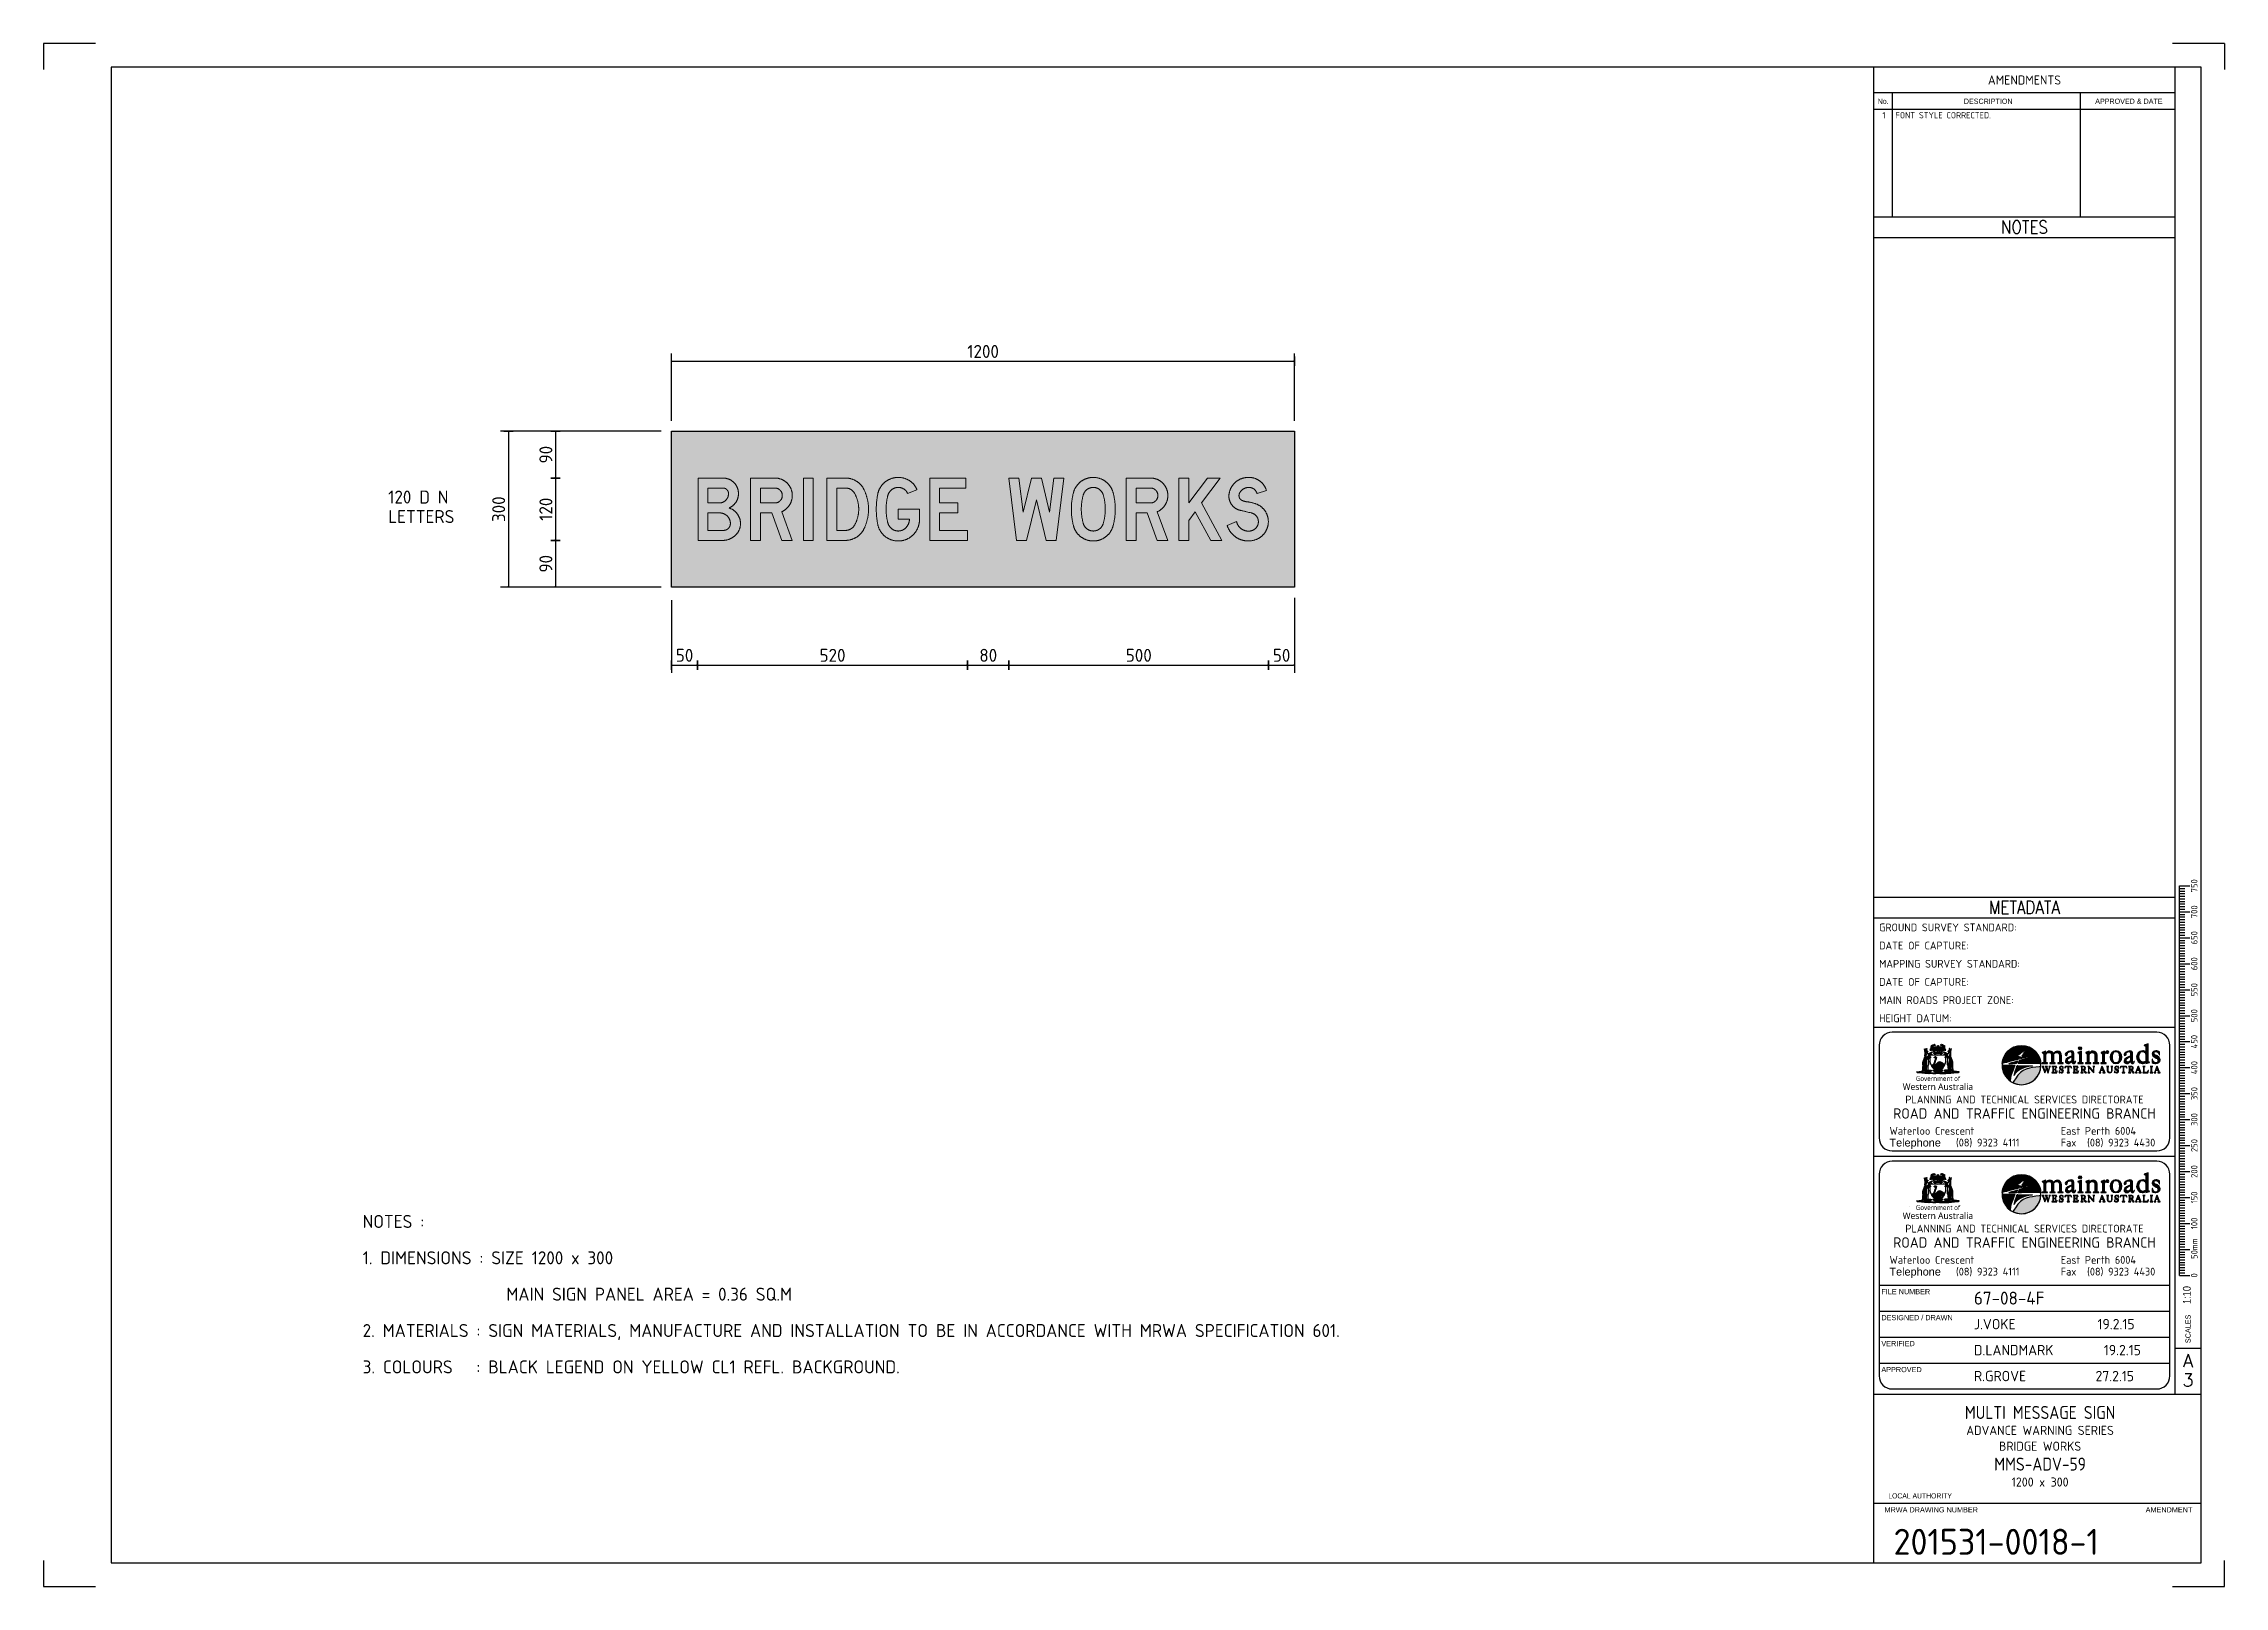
# Model space of a CAD drawing. Extents: x 0 to 420, y 0 to 297.
import ezdxf
from ezdxf.enums import TextEntityAlignment as Align

# ---------------------------------------------------------------- set-up
doc = ezdxf.new("R2010")
doc.units = 0
doc.header["$LTSCALE"] = 0.25
doc.layers.get('0').update_dxf_attribs({"linetype": 'CONTINUOUS'})
doc.layers.get('DEFPOINTS').update_dxf_attribs({"linetype": 'CONTINUOUS'})
for name, color, linetype in [('COMMENTS', 4, 'CONTINUOUS'), ('L18', 4, 'CONTINUOUS'), ('L25', 1, 'CONTINUOUS'), ('L35', 3, 'CONTINUOUS'), ('NOTES', 1, 'CONTINUOUS'), ('T25', 1, 'CONTINUOUS'), ('T35', 3, 'CONTINUOUS'), ('TBLK07', 4, 'CONTINUOUS'), ('TBLK18', 4, 'CONTINUOUS'), ('TBLK25', 1, 'CONTINUOUS'), ('TBLK35', 3, 'CONTINUOUS'), ('TBLK50', 7, 'CONTINUOUS'), ('yellow', 50, 'CONTINUOUS')]:
    doc.layers.add(name, color=color, linetype=linetype)
doc.styles.add('HELV', font='helvs.shx')
doc.styles.add('HELVL', font='HELVL.shx', dxfattribs={"height": 2.015})
doc.styles.add('ISO', font='iso3098b.shx')
doc.styles.add('logonorm', font='trebuc.TTF', dxfattribs={"width": 1.02, "height": 0.2})
doc.styles.add('ROMAND', font='romand')
doc.dimstyles.new('SIGNSDIM', dxfattribs={"dimtxt": 2.5, "dimasz": 0.2, "dimexe": 1.5, "dimexo": 2, "dimtad": 1, "dimdec": 4, "dimlfac": 10, "dimrnd": 1, "dimdsep": 46, "dimtxsty": 'ISO', "dimblk": 'SGNDIM', "dimcen": 2.5, "dimse2": 1, "dimadec": 0, "dimazin": 0, "dimtfac": 1, "dimtdec": 4, "dimtix": 1, "dimtmove": 0, "dimatfit": 3, "dimldrblk": 'SGNDIM', "dimfxl": 1, "dimtolj": 1, "dimtzin": 0, "dimarcsym": 0})

msp = doc.modelspace()

# ---------------------------------------------------------------- texts
at = {"layer": 'COMMENTS', "style": 'ISO'}
for s, p in [('120 D N', (66.371624, 208.456287)), ('LETTERS', (66.371624, 204.706287))]:
    msp.add_text(s, height=2.5, dxfattribs=at).set_placement(p)
at = {"layer": 'L18', "style": 'ISO'}
for s, p in [('1', (354.161362, 282.616974)), ('FONT STYLE CORRECTED.', (356.667052, 282.616974))]:
    msp.add_text(s, height=1.2, dxfattribs=at).set_placement(p)
at = {"layer": 'NOTES', "style": 'ISO'}
for s, p in [('NOTES :', (61.445352, 69.001137)), ('1. DIMENSIONS : SIZE 1200 x 300', (61.445352, 62.001137)), ('0.36 SQ.M', (129.89786, 55.001137)), ('2. MATERIALS : SIGN MATERIALS, MANUFACTURE AND INSTALLATION TO BE IN ACCORDANCE WITH MRWA SPECIFICATION 601.', (61.445352, 48.001137)), ('3. COLOURS   : BLACK LEGEND ON YELLOW CL1 REFL. BACKGROUND.', (61.445352, 41.001137))]:
    msp.add_text(s, height=2.5, dxfattribs=at).set_placement(p)
msp.add_text('MAIN SIGN PANEL AREA = ', height=2.5, dxfattribs=at).set_placement((129.89786, 55.001137), align=Align.RIGHT)

# ---------------------------------------------------------------- blocks, each defined once
blk = doc.blocks.new('SGNDIM')
for p, q in [((0, 0), (-1, 0)), ((0, 4.5), (0, -4.5))]:
    blk.add_line(p, q)
blk = doc.blocks.new('*D1')
at = {"layer": 'DEFPOINTS', "color": 0}
for p in [(120.94, 222.37), (89.52, 192.37), (120.94, 192.37)]:
    blk.add_point(p, dxfattribs=at)
at = {"layer": 'T25', "color": 0, "lineweight": -2}
for p, q in [((118.94, 222.37), (88.02, 222.37)), ((89.52, 222.17), (89.52, 192.57)), ((118.94, 192.37), (88.02, 192.37))]:
    blk.add_line(p, q, dxfattribs=at)
at = {"layer": 'T25', "color": 0, "lineweight": -2, "xscale": 0.2, "yscale": 0.2, "zscale": 0.2}
for p, rotation in [((89.52, 222.37), 90), ((89.52, 192.37), 270)]:
    blk.add_blockref('SGNDIM', p, dxfattribs=dict(at, rotation=rotation))
at = {"layer": 'T25', "color": 0, "insert": (87.64, 207.37), "char_height": 2.5, "attachment_point": 5, "rotation": 90, "style": 'ISO'}
blk.add_mtext('\\A1;300', dxfattribs=at)
blk = doc.blocks.new('*D2')
at = {"layer": 'DEFPOINTS', "color": 0}
for p in [(110.09, 222.37), (98.61, 213.37), (110.09, 213.37)]:
    blk.add_point(p, dxfattribs=at)
at = {"layer": 'T25', "color": 0, "lineweight": -2}
for p, q in [((108.09, 222.37), (97.11, 222.37)), ((98.61, 222.17), (98.61, 213.57))]:
    blk.add_line(p, q, dxfattribs=at)
at = {"layer": 'T25', "color": 0, "lineweight": -2, "xscale": 0.2, "yscale": 0.2, "zscale": 0.2}
for p, rotation in [((98.61, 222.37), 90), ((98.61, 213.37), 270)]:
    blk.add_blockref('SGNDIM', p, dxfattribs=dict(at, rotation=rotation))
at = {"layer": 'T25', "color": 0, "insert": (96.73, 217.87), "char_height": 2.5, "attachment_point": 5, "rotation": 90, "style": 'ISO'}
blk.add_mtext('\\A1;90', dxfattribs=at)
blk = doc.blocks.new('*D3')
at = {"layer": 'DEFPOINTS', "color": 0}
for p in [(117.75, 213.37), (98.61, 201.37), (117.75, 201.37)]:
    blk.add_point(p, dxfattribs=at)
at = {"layer": 'T25', "color": 0, "lineweight": -2}
blk.add_line((98.61, 213.17), (98.61, 201.57), dxfattribs=at)
at = {"layer": 'T25', "color": 0, "lineweight": -2, "xscale": 0.2, "yscale": 0.2, "zscale": 0.2}
for p, rotation in [((98.61, 213.37), 90), ((98.61, 201.37), 270)]:
    blk.add_blockref('SGNDIM', p, dxfattribs=dict(at, rotation=rotation))
at = {"layer": 'T25', "color": 0, "insert": (96.73, 207.37), "char_height": 2.5, "attachment_point": 5, "rotation": 90, "style": 'ISO'}
blk.add_mtext('\\A1;120', dxfattribs=at)
blk = doc.blocks.new('*D4')
at = {"layer": 'DEFPOINTS', "color": 0}
for p in [(110.09, 201.37), (98.61, 192.37), (110.09, 192.37)]:
    blk.add_point(p, dxfattribs=at)
at = {"layer": 'T25', "color": 0, "lineweight": -2}
for p, q in [((98.61, 201.17), (98.61, 192.57)), ((108.09, 192.37), (97.11, 192.37))]:
    blk.add_line(p, q, dxfattribs=at)
at = {"layer": 'T25', "color": 0, "lineweight": -2, "xscale": 0.2, "yscale": 0.2, "zscale": 0.2}
for p, rotation in [((98.61, 201.37), 90), ((98.61, 192.37), 270)]:
    blk.add_blockref('SGNDIM', p, dxfattribs=dict(at, rotation=rotation))
at = {"layer": 'T25', "color": 0, "insert": (96.73, 196.87), "char_height": 2.5, "attachment_point": 5, "rotation": 90, "style": 'ISO'}
blk.add_mtext('\\A1;90', dxfattribs=at)
blk = doc.blocks.new('*D5')
at = {"layer": 'DEFPOINTS', "color": 0}
for p in [(240.94, 235.86), (120.94, 222.37), (240.94, 222.37)]:
    blk.add_point(p, dxfattribs=at)
at = {"layer": 'T25', "color": 0, "lineweight": -2}
for p, q in [((120.94, 224.37), (120.94, 237.36)), ((121.14, 235.86), (240.74, 235.86)), ((240.94, 224.37), (240.94, 237.36))]:
    blk.add_line(p, q, dxfattribs=at)
at = {"layer": 'T25', "color": 0, "lineweight": -2, "xscale": 0.2, "yscale": 0.2, "zscale": 0.2, "rotation": 180}
blk.add_blockref('SGNDIM', (120.94, 235.86), dxfattribs=at)
at = {"layer": 'T25', "color": 0, "lineweight": -2, "xscale": 0.2, "yscale": 0.2, "zscale": 0.2}
blk.add_blockref('SGNDIM', (240.94, 235.86), dxfattribs=at)
at = {"layer": 'T25', "color": 0, "insert": (180.94, 237.74), "char_height": 2.5, "attachment_point": 5, "style": 'ISO'}
blk.add_mtext('\\A1;1200', dxfattribs=at)
blk = doc.blocks.new('sca10_3')
at = {"layer": 'L18'}
for p, q in [((-4.14, 89), (-2.14, 89)), ((-4.14, 14), (-4.14, 89)), ((-4.14, 88.5), (-3.14, 88.5)), ((-4.14, 88), (-3.14, 88)), ((-4.14, 87.5), (-3.14, 87.5)), ((-4.14, 87), (-3.14, 87)), ((-4.14, 86.5), (-3.14, 86.5)), ((-4.14, 86), (-3.14, 86)), ((-4.14, 85.5), (-3.14, 85.5)), ((-4.14, 85), (-3.14, 85)), ((-4.14, 84.5), (-3.14, 84.5)), ((-4.14, 84), (-2.14, 84)), ((-4.14, 83.5), (-3.14, 83.5)), ((-4.14, 83), (-3.14, 83)), ((-4.14, 82.5), (-3.14, 82.5)), ((-4.14, 82), (-3.14, 82)), ((-4.14, 81.5), (-3.14, 81.5)), ((-4.14, 81), (-3.14, 81)), ((-4.14, 80.5), (-3.14, 80.5)), ((-4.14, 80), (-3.14, 80)), ((-4.14, 79.5), (-3.14, 79.5)), ((-4.14, 79), (-2.14, 79)), ((-4.14, 78.5), (-3.14, 78.5)), ((-4.14, 78), (-3.14, 78)), ((-4.14, 77.5), (-3.14, 77.5)), ((-4.14, 77), (-3.14, 77)), ((-4.14, 76.5), (-3.14, 76.5)), ((-4.14, 76), (-3.14, 76)), ((-4.14, 75.5), (-3.14, 75.5)), ((-4.14, 75), (-3.14, 75)), ((-4.14, 74.5), (-3.14, 74.5)), ((-4.14, 74), (-2.14, 74)), ((-4.14, 73.5), (-3.14, 73.5)), ((-4.14, 73), (-3.14, 73)), ((-4.14, 72.5), (-3.14, 72.5)), ((-4.14, 72), (-3.14, 72)), ((-4.14, 71.5), (-3.14, 71.5)), ((-4.14, 71), (-3.14, 71)), ((-4.14, 70.5), (-3.14, 70.5)), ((-4.14, 70), (-3.14, 70)), ((-4.14, 69.5), (-3.14, 69.5)), ((-4.14, 69), (-2.14, 69)), ((-4.14, 68.5), (-3.14, 68.5)), ((-4.14, 68), (-3.14, 68)), ((-4.14, 67.5), (-3.14, 67.5)), ((-4.14, 67), (-3.14, 67)), ((-4.14, 66.5), (-3.14, 66.5)), ((-4.14, 66), (-3.14, 66)), ((-4.14, 65.5), (-3.14, 65.5)), ((-4.14, 65), (-3.14, 65)), ((-4.14, 64.5), (-3.14, 64.5)), ((-4.14, 64), (-2.14, 64)), ((-4.14, 63.5), (-3.14, 63.5)), ((-4.14, 63), (-3.14, 63)), ((-4.14, 62.5), (-3.14, 62.5)), ((-4.14, 62), (-3.14, 62)), ((-4.14, 61.5), (-3.14, 61.5)), ((-4.14, 61), (-3.14, 61)), ((-4.14, 60.5), (-3.14, 60.5)), ((-4.14, 60), (-3.14, 60)), ((-4.14, 59.5), (-3.14, 59.5)), ((-4.14, 59), (-2.14, 59)), ((-4.14, 58.5), (-3.14, 58.5)), ((-4.14, 58), (-3.14, 58)), ((-4.14, 57.5), (-3.14, 57.5)), ((-4.14, 57), (-3.14, 57)), ((-4.14, 56.5), (-3.14, 56.5)), ((-4.14, 56), (-3.14, 56)), ((-4.14, 55.5), (-3.14, 55.5)), ((-4.14, 55), (-3.14, 55)), ((-4.14, 54.5), (-3.14, 54.5)), ((-4.14, 54), (-2.14, 54)), ((-4.14, 53.5), (-3.14, 53.5)), ((-4.14, 53), (-3.14, 53)), ((-4.14, 52.5), (-3.14, 52.5)), ((-4.14, 52), (-3.14, 52)), ((-4.14, 51.5), (-3.14, 51.5)), ((-4.14, 51), (-3.14, 51)), ((-4.14, 50.5), (-3.14, 50.5)), ((-4.14, 50), (-3.14, 50)), ((-4.14, 49.5), (-3.14, 49.5)), ((-4.14, 49), (-2.14, 49)), ((-4.14, 48.5), (-3.14, 48.5)), ((-4.14, 48), (-3.14, 48)), ((-4.14, 47.5), (-3.14, 47.5)), ((-4.14, 47), (-3.14, 47)), ((-4.14, 46.5), (-3.14, 46.5)), ((-4.14, 46), (-3.14, 46)), ((-4.14, 45.5), (-3.14, 45.5)), ((-4.14, 45), (-3.14, 45)), ((-4.14, 44.5), (-3.14, 44.5)), ((-4.14, 44), (-2.14, 44)), ((-4.14, 43.5), (-3.14, 43.5)), ((-4.14, 43), (-3.14, 43)), ((-4.14, 42.5), (-3.14, 42.5)), ((-4.14, 42), (-3.14, 42)), ((-4.14, 41.5), (-3.14, 41.5)), ((-4.14, 41), (-3.14, 41)), ((-4.14, 40.5), (-3.14, 40.5)), ((-4.14, 40), (-3.14, 40)), ((-4.14, 39.5), (-3.14, 39.5)), ((-4.14, 39), (-2.14, 39)), ((-4.14, 38.5), (-3.14, 38.5)), ((-4.14, 38), (-3.14, 38)), ((-4.14, 37.5), (-3.14, 37.5)), ((-4.14, 37), (-3.14, 37)), ((-4.14, 36.5), (-3.14, 36.5)), ((-4.14, 36), (-3.14, 36)), ((-4.14, 35.5), (-3.14, 35.5)), ((-4.14, 35), (-3.14, 35)), ((-4.14, 34.5), (-3.14, 34.5)), ((-4.14, 34), (-2.14, 34)), ((-4.14, 33.5), (-3.14, 33.5)), ((-4.14, 33), (-3.14, 33)), ((-4.14, 32.5), (-3.14, 32.5)), ((-4.14, 32), (-3.14, 32)), ((-4.14, 31.5), (-3.14, 31.5)), ((-4.14, 31), (-3.14, 31)), ((-4.14, 30.5), (-3.14, 30.5)), ((-4.14, 30), (-3.14, 30)), ((-4.14, 29.5), (-3.14, 29.5)), ((-4.14, 29), (-2.14, 29)), ((-4.14, 28.5), (-3.14, 28.5)), ((-4.14, 28), (-3.14, 28)), ((-4.14, 27.5), (-3.14, 27.5)), ((-4.14, 27), (-3.14, 27)), ((-4.14, 26.5), (-3.14, 26.5)), ((-4.14, 26), (-3.14, 26)), ((-4.14, 25.5), (-3.14, 25.5)), ((-4.14, 25), (-3.14, 25)), ((-4.14, 24.5), (-3.14, 24.5)), ((-4.14, 24), (-2.14, 24)), ((-4.14, 23.5), (-3.14, 23.5)), ((-4.14, 23), (-3.14, 23)), ((-4.14, 22.5), (-3.14, 22.5)), ((-4.14, 22), (-3.14, 22)), ((-4.14, 21.5), (-3.14, 21.5)), ((-4.14, 21), (-3.14, 21)), ((-4.14, 20.5), (-3.14, 20.5)), ((-4.14, 20), (-3.14, 20)), ((-4.14, 19.5), (-3.14, 19.5)), ((-4.14, 19), (-2.14, 19)), ((-4.14, 18.5), (-3.14, 18.5)), ((-4.14, 18), (-3.14, 18)), ((-4.14, 17.5), (-3.14, 17.5)), ((-4.14, 17), (-3.14, 17)), ((-4.14, 16.5), (-3.14, 16.5)), ((-4.14, 16), (-3.14, 16)), ((-4.14, 15.5), (-3.14, 15.5)), ((-4.14, 15), (-3.14, 15)), ((-4.14, 14.5), (-3.14, 14.5)), ((-4.14, 14), (-2.14, 14))]:
    blk.add_line(p, q, dxfattribs=at)
at = {"layer": 'L18', "style": 'ISO'}
for s, p in [('750', (-0.68, 89)), ('700', (-0.68, 84)), ('650', (-0.68, 79)), ('600', (-0.68, 74)), ('550', (-0.68, 69)), ('500', (-0.68, 64)), ('450', (-0.68, 59)), ('400', (-0.68, 54)), ('350', (-0.68, 49)), ('300', (-0.68, 44)), ('250', (-0.68, 39)), ('200', (-0.68, 34)), ('150', (-0.68, 29)), ('100', (-0.68, 24)), ('0', (-0.68, 14))]:
    blk.add_text(s, height=1.25, rotation=90, dxfattribs=at).set_placement(p, align=Align.CENTER)
blk.add_text('50mm', height=1.25, rotation=90, dxfattribs=at).set_placement((-0.67, 17.18))
at = {"layer": 'L18', "style": 'HELV', "width": 0.85}
blk.add_text('1:10', height=1.5, rotation=90, dxfattribs=at).set_placement((-1.99, 11.95), align=Align.RIGHT)
blk = doc.blocks.new('*D8')
at = {"layer": 'DEFPOINTS', "color": 0}
for p in [(235.93, 191.3), (240.94, 192.3), (240.94, 177.37)]:
    blk.add_point(p, dxfattribs=at)
at = {"layer": 'T25', "color": 0, "lineweight": -2}
for p, q in [((240.94, 190.3), (240.94, 175.87)), ((236.13, 177.37), (240.74, 177.37))]:
    blk.add_line(p, q, dxfattribs=at)
at = {"layer": 'T25', "color": 0, "lineweight": -2, "xscale": 0.2, "yscale": 0.2, "zscale": 0.2, "rotation": 180}
blk.add_blockref('SGNDIM', (235.93, 177.37), dxfattribs=at)
at = {"layer": 'T25', "color": 0, "lineweight": -2, "xscale": 0.2, "yscale": 0.2, "zscale": 0.2}
blk.add_blockref('SGNDIM', (240.94, 177.37), dxfattribs=at)
at = {"layer": 'T25', "color": 0, "insert": (238.43, 179.24), "char_height": 2.5, "attachment_point": 5, "style": 'ISO'}
blk.add_mtext('\\A1;50', dxfattribs=at)
blk = doc.blocks.new('*D9')
at = {"layer": 'DEFPOINTS', "color": 0}
for p in [(120.94, 191.84), (125.95, 191.83), (125.95, 177.37)]:
    blk.add_point(p, dxfattribs=at)
at = {"layer": 'T25', "color": 0, "lineweight": -2}
for p, q in [((120.94, 189.84), (120.94, 175.87)), ((121.14, 177.37), (125.75, 177.37))]:
    blk.add_line(p, q, dxfattribs=at)
at = {"layer": 'T25', "color": 0, "lineweight": -2, "xscale": 0.2, "yscale": 0.2, "zscale": 0.2, "rotation": 180}
blk.add_blockref('SGNDIM', (120.94, 177.37), dxfattribs=at)
at = {"layer": 'T25', "color": 0, "lineweight": -2, "xscale": 0.2, "yscale": 0.2, "zscale": 0.2}
blk.add_blockref('SGNDIM', (125.95, 177.37), dxfattribs=at)
at = {"layer": 'T25', "color": 0, "insert": (123.44, 179.24), "char_height": 2.5, "attachment_point": 5, "style": 'ISO'}
blk.add_mtext('\\A1;50', dxfattribs=at)
blk = doc.blocks.new('A3BBLK')
at = {"layer": 'TBLK25'}
for p, q in [((10, 297), (0, 297)), ((0, 297), (0, 292)), ((420, 297), (410, 297)), ((420, 297), (420, 292)), ((0, 5), (0, 0)), ((420, 0), (420, 5)), ((0, 0), (10, 0)), ((410, 0), (420, 0))]:
    blk.add_line(p, q, dxfattribs=at)
at = {"layer": 'TBLK50'}
for p, q in [((415.5, 292.5), (13, 292.5)), ((13, 292.5), (13, 4.5)), ((352.5, 4.5), (352.5, 292.5)), ((415.5, 4.5), (415.5, 292.5)), ((13, 4.5), (415.5, 4.5))]:
    blk.add_line(p, q, dxfattribs=at)
blk = doc.blocks.new('MR logo')
at = {"layer": 'TBLK18'}
h = blk.add_hatch(color=256, dxfattribs=at)
edge = h.paths.add_edge_path()
edge.add_spline(control_points=[(0, -6.23), (-0.73, -5.99), (-1.5, -5.86), (-2.31, -5.86), (-2.31, -5.86), (-6.25, -5.86), (-9.48, -8.89), (-9.79, -12.74), (-9.79, -12.74), (-9.75, -12.71), (-9.7, -12.69), (-9.65, -12.67), (-9.65, -12.67), (-9.26, -12.56), (-5.85, -11.67), (-3.32, -11.01), (-3.32, -11.01), (-3.32, -11.01), (-3.32, -11.01), (-3.32, -11.01), (-3.32, -11.01), (-3.32, -11.01), (-3.31, -11.01), (-3.31, -11.01), (-3.31, -11.01), (-3.13, -10.71), (-2.94, -10.4), (-2.74, -10.09), (-2.74, -10.09), (-2.74, -10.09), (-2.74, -10.09), (-2.74, -10.09), (-2.74, -10.09), (-2.74, -10.09), (-2.74, -10.08), (-2.74, -10.08), (-2.74, -10.08), (-3.11, -10.04), (-3.47, -9.99), (-3.74, -9.94), (-3.74, -9.94), (-4.49, -9.8), (-1.74, -8.48), (-0.5, -6.89), (-0.5, -6.89), (-0.33, -6.7), (-0.26, -6.56), (0, -6.23)], knot_values=[0, 0, 0, 0, 0.083333, 0.083333, 0.083333, 0.083333, 0.166667, 0.166667, 0.166667, 0.166667, 0.25, 0.25, 0.25, 0.25, 0.333333, 0.333333, 0.333333, 0.333333, 0.416667, 0.416667, 0.416667, 0.416667, 0.5, 0.5, 0.5, 0.5, 0.583333, 0.583333, 0.583333, 0.583333, 0.666667, 0.666667, 0.666667, 0.666667, 0.75, 0.75, 0.75, 0.75, 0.833333, 0.833333, 0.833333, 0.833333, 0.916667, 0.916667, 0.916667, 0.916667, 1, 1, 1, 1], degree=3, periodic=0)
h = blk.add_hatch(color=256, dxfattribs=at)
edge = h.paths.add_edge_path()
edge.add_spline(control_points=[(5.17, -12.87), (4.97, -9.81), (2.93, -7.24), (0.15, -6.27), (0.15, -6.27), (-0.72, -7.58), (-1.46, -8.75), (-2.1, -9.85), (-2.1, -9.85), (-2.1, -9.85), (-2.1, -9.85), (-2.1, -9.85), (-2.1, -9.85), (-2.1, -9.85), (-2.1, -9.85), (-2.1, -9.85), (-2.1, -9.85), (-1.46, -9.9), (-0.73, -9.97), (-0.29, -10.01), (-0.29, -10.01), (0.34, -10.07), (0.72, -10.24), (0, -10.47), (0, -10.47), (-0.6, -10.65), (-1.74, -11.01), (-2.95, -11.38), (-2.95, -11.38), (-2.93, -11.35), (-3.39, -12.25), (-3.62, -12.76), (-3.62, -12.76), (-3.62, -12.76), (-3.32, -12.76), (-3.32, -12.76), (-3.32, -12.76), (-3.32, -12.76), (-3.32, -12.76), (-3.32, -12.76), (-3.32, -12.76), (-0.78, -12.75), (1.84, -12.74), (4.53, -12.74), (4.53, -12.74), (4.81, -12.74), (5.03, -12.79), (5.17, -12.87)], knot_values=[0, 0, 0, 0, 0.083333, 0.083333, 0.083333, 0.083333, 0.166667, 0.166667, 0.166667, 0.166667, 0.25, 0.25, 0.25, 0.25, 0.333333, 0.333333, 0.333333, 0.333333, 0.416667, 0.416667, 0.416667, 0.416667, 0.5, 0.5, 0.5, 0.5, 0.583333, 0.583333, 0.583333, 0.583333, 0.666667, 0.666667, 0.666667, 0.666667, 0.75, 0.75, 0.75, 0.75, 0.833333, 0.833333, 0.833333, 0.833333, 0.916667, 0.916667, 0.916667, 0.916667, 1, 1, 1, 1], degree=3, periodic=0)
h = blk.add_hatch(color=256, dxfattribs=at)
edge = h.paths.add_edge_path()
edge.add_spline(control_points=[(5.62, -12.7), (5.62, -12.7), (5.62, -12.5), (5.62, -12.5), (5.62, -12.5), (6.08, -12.47), (6.22, -12.47), (6.22, -11.91), (6.22, -11.91), (6.22, -11.91), (6.22, -9.16), (6.22, -9.16), (6.22, -9.16), (6.22, -8.8), (6, -8.68), (5.69, -8.54), (5.69, -8.54), (5.69, -8.54), (5.69, -8.45), (5.69, -8.45), (5.69, -8.45), (6.19, -8.36), (6.6, -8.12), (7.04, -7.95), (7.04, -7.95), (7.04, -7.95), (7.04, -8.82), (7.04, -8.82), (7.04, -8.82), (7.51, -8.3), (7.89, -7.95), (8.62, -7.95), (8.62, -7.95), (9.26, -7.95), (9.71, -8.33), (9.98, -8.89), (9.98, -8.89), (10.4, -8.4), (10.87, -7.95), (11.54, -7.95), (11.54, -7.95), (12.51, -7.95), (13.11, -8.91), (13.11, -9.67), (13.11, -9.67), (13.11, -9.67), (13.11, -11.91), (13.11, -11.91), (13.11, -11.91), (13.09, -12.47), (13.14, -12.47), (13.75, -12.5), (13.75, -12.5), (13.75, -12.5), (13.75, -12.7), (13.75, -12.7), (13.75, -12.7), (13.75, -12.7), (11.66, -12.7), (11.66, -12.7), (11.66, -12.7), (11.66, -12.7), (11.66, -12.5), (11.66, -12.5), (11.66, -12.5), (12.19, -12.47), (12.27, -12.47), (12.27, -11.91), (12.27, -11.91), (12.27, -11.91), (12.27, -9.63), (12.27, -9.63), (12.27, -9.63), (12.27, -8.91), (11.91, -8.42), (11.16, -8.42), (11.16, -8.42), (10.68, -8.42), (10.09, -8.86), (10.09, -9.36), (10.09, -9.36), (10.09, -9.36), (10.09, -11.91), (10.09, -11.91), (10.09, -11.91), (10.09, -12.47), (10.29, -12.47), (10.68, -12.5), (10.68, -12.5), (10.68, -12.5), (10.68, -12.7), (10.68, -12.7), (10.68, -12.7), (10.68, -12.7), (8.64, -12.7), (8.64, -12.7), (8.64, -12.7), (8.64, -12.7), (8.64, -12.5), (8.64, -12.5), (8.64, -12.5), (9.2, -12.47), (9.24, -12.45), (9.24, -11.89), (9.24, -11.89), (9.24, -11.89), (9.24, -9.57), (9.24, -9.57), (9.24, -9.57), (9.24, -8.88), (9, -8.42), (8.22, -8.42), (8.22, -8.42), (7.46, -8.42), (7.07, -9.06), (7.07, -9.26), (7.07, -9.26), (7.07, -9.26), (7.07, -11.91), (7.07, -11.91), (7.07, -11.91), (7.07, -12.47), (7.27, -12.47), (7.63, -12.5), (7.63, -12.5), (7.63, -12.5), (7.63, -12.7), (7.63, -12.7), (7.63, -12.7), (7.63, -12.7), (5.62, -12.7), (5.62, -12.7)], knot_values=[0, 0, 0, 0, 0.030303, 0.030303, 0.030303, 0.030303, 0.060606, 0.060606, 0.060606, 0.060606, 0.090909, 0.090909, 0.090909, 0.090909, 0.121212, 0.121212, 0.121212, 0.121212, 0.151515, 0.151515, 0.151515, 0.151515, 0.181818, 0.181818, 0.181818, 0.181818, 0.212121, 0.212121, 0.212121, 0.212121, 0.242424, 0.242424, 0.242424, 0.242424, 0.272727, 0.272727, 0.272727, 0.272727, 0.30303, 0.30303, 0.30303, 0.30303, 0.333333, 0.333333, 0.333333, 0.333333, 0.363636, 0.363636, 0.363636, 0.363636, 0.393939, 0.393939, 0.393939, 0.393939, 0.424242, 0.424242, 0.424242, 0.424242, 0.454545, 0.454545, 0.454545, 0.454545, 0.484848, 0.484848, 0.484848, 0.484848, 0.515152, 0.515152, 0.515152, 0.515152, 0.545455, 0.545455, 0.545455, 0.545455, 0.575758, 0.575758, 0.575758, 0.575758, 0.606061, 0.606061, 0.606061, 0.606061, 0.636364, 0.636364, 0.636364, 0.636364, 0.666667, 0.666667, 0.666667, 0.666667, 0.69697, 0.69697, 0.69697, 0.69697, 0.727273, 0.727273, 0.727273, 0.727273, 0.757576, 0.757576, 0.757576, 0.757576, 0.787879, 0.787879, 0.787879, 0.787879, 0.818182, 0.818182, 0.818182, 0.818182, 0.848485, 0.848485, 0.848485, 0.848485, 0.878788, 0.878788, 0.878788, 0.878788, 0.909091, 0.909091, 0.909091, 0.909091, 0.939394, 0.939394, 0.939394, 0.939394, 0.969697, 0.969697, 0.969697, 0.969697, 1, 1, 1, 1], degree=3, periodic=0)
h = blk.add_hatch(color=256, dxfattribs=at)
edge = h.paths.add_edge_path()
edge.add_spline(control_points=[(17.02, -8.7), (17.02, -8.27), (16.75, -8.14), (16.35, -8.14), (16.35, -8.14), (15.97, -8.14), (15.41, -8.38), (15.41, -8.66), (15.41, -8.66), (15.41, -8.72), (15.42, -8.79), (15.42, -8.89), (15.42, -8.89), (15.42, -9.3), (15.33, -9.59), (14.87, -9.59), (14.87, -9.59), (14.68, -9.59), (14.55, -9.4), (14.55, -9.23), (14.55, -9.23), (14.55, -8.99), (14.71, -8.77), (14.93, -8.57), (14.93, -8.57), (15.42, -8.16), (16.19, -7.83), (16.82, -7.83), (16.82, -7.83), (17.48, -7.83), (17.83, -8.23), (17.83, -8.87), (17.83, -8.87), (17.83, -8.87), (17.83, -11.74), (17.83, -11.74), (17.83, -11.74), (17.83, -11.92), (17.83, -12.25), (18.07, -12.25), (18.07, -12.25), (18.25, -12.25), (18.34, -12.02), (18.37, -11.89), (18.37, -11.89), (18.37, -11.89), (18.55, -11.89), (18.55, -11.89), (18.55, -11.89), (18.49, -12.4), (18.28, -12.7), (17.76, -12.7), (17.76, -12.7), (17.37, -12.7), (17.03, -12.33), (17.02, -11.96), (17.02, -11.96), (16.52, -12.33), (16.18, -12.7), (15.51, -12.7), (15.51, -12.7), (15.02, -12.7), (14.56, -12.3), (14.56, -11.79), (14.56, -11.79), (14.56, -10.61), (16.15, -10.24), (17.02, -9.87), (17.02, -9.87), (17.02, -9.87), (17.02, -8.7), (17.02, -8.7)], knot_values=[0, 0, 0, 0, 0.055556, 0.055556, 0.055556, 0.055556, 0.111111, 0.111111, 0.111111, 0.111111, 0.166667, 0.166667, 0.166667, 0.166667, 0.222222, 0.222222, 0.222222, 0.222222, 0.277778, 0.277778, 0.277778, 0.277778, 0.333333, 0.333333, 0.333333, 0.333333, 0.388889, 0.388889, 0.388889, 0.388889, 0.444444, 0.444444, 0.444444, 0.444444, 0.5, 0.5, 0.5, 0.5, 0.555556, 0.555556, 0.555556, 0.555556, 0.611111, 0.611111, 0.611111, 0.611111, 0.666667, 0.666667, 0.666667, 0.666667, 0.722222, 0.722222, 0.722222, 0.722222, 0.777778, 0.777778, 0.777778, 0.777778, 0.833333, 0.833333, 0.833333, 0.833333, 0.888889, 0.888889, 0.888889, 0.888889, 0.944444, 0.944444, 0.944444, 0.944444, 1, 1, 1, 1], degree=3, periodic=0)
edge = h.paths.add_edge_path(flags=16)
edge.add_spline(control_points=[(17.02, -10.11), (16.53, -10.32), (15.29, -10.67), (15.29, -11.34), (15.29, -11.34), (15.29, -11.78), (15.61, -12.14), (16.06, -12.14), (16.06, -12.14), (16.47, -12.14), (16.7, -11.96), (17.02, -11.72), (17.02, -11.72), (17.02, -11.72), (17.02, -10.11), (17.02, -10.11)], knot_values=[0, 0, 0, 0, 0.25, 0.25, 0.25, 0.25, 0.5, 0.5, 0.5, 0.5, 0.75, 0.75, 0.75, 0.75, 1, 1, 1, 1], degree=3, periodic=0)
h = blk.add_hatch(color=256, dxfattribs=at)
edge = h.paths.add_edge_path()
edge.add_spline(control_points=[(19.33, -12.7), (19.33, -12.7), (19.33, -12.5), (19.33, -12.5), (19.33, -12.5), (19.81, -12.47), (19.95, -12.47), (19.95, -11.91), (19.95, -11.91), (19.95, -11.91), (19.95, -9.33), (19.95, -9.33), (19.95, -9.33), (19.95, -9.11), (19.95, -8.8), (19.76, -8.68), (19.76, -8.68), (19.62, -8.6), (19.53, -8.59), (19.37, -8.57), (19.37, -8.57), (19.37, -8.57), (19.37, -8.47), (19.37, -8.47), (19.37, -8.47), (19.83, -8.27), (20.32, -8.08), (20.8, -7.89), (20.8, -7.89), (20.8, -7.89), (20.8, -11.91), (20.8, -11.91), (20.8, -11.91), (20.8, -12.47), (20.94, -12.47), (21.39, -12.5), (21.39, -12.5), (21.39, -12.5), (21.39, -12.7), (21.39, -12.7), (21.39, -12.7), (21.39, -12.7), (19.33, -12.7), (19.33, -12.7)], knot_values=[0, 0, 0, 0, 0.090909, 0.090909, 0.090909, 0.090909, 0.181818, 0.181818, 0.181818, 0.181818, 0.272727, 0.272727, 0.272727, 0.272727, 0.363636, 0.363636, 0.363636, 0.363636, 0.454545, 0.454545, 0.454545, 0.454545, 0.545455, 0.545455, 0.545455, 0.545455, 0.636364, 0.636364, 0.636364, 0.636364, 0.727273, 0.727273, 0.727273, 0.727273, 0.818182, 0.818182, 0.818182, 0.818182, 0.909091, 0.909091, 0.909091, 0.909091, 1, 1, 1, 1], degree=3, periodic=0)
h = blk.add_hatch(color=256, dxfattribs=at)
edge = h.paths.add_edge_path()
edge.add_spline(control_points=[(19.69, -6.85), (19.69, -7.16), (19.95, -7.42), (20.26, -7.42), (20.26, -7.42), (20.58, -7.42), (20.83, -7.16), (20.83, -6.85), (20.83, -6.85), (20.83, -6.53), (20.58, -6.28), (20.26, -6.28), (20.26, -6.28), (19.95, -6.28), (19.69, -6.53), (19.69, -6.85)], knot_values=[0, 0, 0, 0, 0.25, 0.25, 0.25, 0.25, 0.5, 0.5, 0.5, 0.5, 0.75, 0.75, 0.75, 0.75, 1, 1, 1, 1], degree=3, periodic=0)
h = blk.add_hatch(color=256, dxfattribs=at)
edge = h.paths.add_edge_path()
edge.add_spline(control_points=[(22.29, -12.7), (22.29, -12.7), (22.29, -12.5), (22.29, -12.5), (22.29, -12.5), (22.77, -12.47), (22.91, -12.47), (22.91, -11.91), (22.91, -11.91), (22.91, -11.91), (22.91, -9.24), (22.91, -9.24), (22.91, -9.24), (22.91, -8.84), (22.76, -8.68), (22.39, -8.57), (22.39, -8.57), (22.39, -8.57), (22.39, -8.45), (22.39, -8.45), (22.39, -8.45), (22.87, -8.31), (23.3, -8.12), (23.76, -7.95), (23.76, -7.95), (23.76, -7.95), (23.76, -8.77), (23.76, -8.77), (23.76, -8.77), (24.2, -8.31), (24.54, -7.95), (25.22, -7.95), (25.22, -7.95), (25.99, -7.95), (26.78, -8.56), (26.78, -9.36), (26.78, -9.36), (26.78, -9.36), (26.78, -11.91), (26.78, -11.91), (26.78, -11.91), (26.78, -12.47), (27.07, -12.47), (27.44, -12.5), (27.44, -12.5), (27.44, -12.5), (27.44, -12.7), (27.44, -12.7), (27.44, -12.7), (27.44, -12.7), (25.31, -12.7), (25.31, -12.7), (25.31, -12.7), (25.31, -12.7), (25.31, -12.5), (25.31, -12.5), (25.31, -12.5), (25.8, -12.47), (25.93, -12.47), (25.93, -11.91), (25.93, -11.91), (25.93, -11.91), (25.93, -9.55), (25.93, -9.55), (25.93, -9.55), (25.93, -8.87), (25.56, -8.42), (24.87, -8.42), (24.87, -8.42), (24.4, -8.42), (23.76, -8.87), (23.76, -9.36), (23.76, -9.36), (23.76, -9.36), (23.76, -11.91), (23.76, -11.91), (23.76, -11.91), (23.76, -12.47), (23.9, -12.47), (24.36, -12.5), (24.36, -12.5), (24.36, -12.5), (24.36, -12.7), (24.36, -12.7), (24.36, -12.7), (24.36, -12.7), (22.29, -12.7), (22.29, -12.7)], knot_values=[0, 0, 0, 0, 0.045455, 0.045455, 0.045455, 0.045455, 0.090909, 0.090909, 0.090909, 0.090909, 0.136364, 0.136364, 0.136364, 0.136364, 0.181818, 0.181818, 0.181818, 0.181818, 0.227273, 0.227273, 0.227273, 0.227273, 0.272727, 0.272727, 0.272727, 0.272727, 0.318182, 0.318182, 0.318182, 0.318182, 0.363636, 0.363636, 0.363636, 0.363636, 0.409091, 0.409091, 0.409091, 0.409091, 0.454545, 0.454545, 0.454545, 0.454545, 0.5, 0.5, 0.5, 0.5, 0.545455, 0.545455, 0.545455, 0.545455, 0.590909, 0.590909, 0.590909, 0.590909, 0.636364, 0.636364, 0.636364, 0.636364, 0.681818, 0.681818, 0.681818, 0.681818, 0.727273, 0.727273, 0.727273, 0.727273, 0.772727, 0.772727, 0.772727, 0.772727, 0.818182, 0.818182, 0.818182, 0.818182, 0.863636, 0.863636, 0.863636, 0.863636, 0.909091, 0.909091, 0.909091, 0.909091, 0.954545, 0.954545, 0.954545, 0.954545, 1, 1, 1, 1], degree=3, periodic=0)
h = blk.add_hatch(color=256, dxfattribs=at)
edge = h.paths.add_edge_path()
edge.add_spline(control_points=[(28.2, -12.7), (28.2, -12.7), (28.2, -12.5), (28.2, -12.5), (28.2, -12.5), (28.67, -12.47), (28.81, -12.47), (28.81, -11.91), (28.81, -11.91), (28.81, -11.91), (28.81, -9.19), (28.81, -9.19), (28.81, -9.19), (28.81, -8.77), (28.69, -8.75), (28.32, -8.57), (28.32, -8.57), (28.32, -8.57), (28.32, -8.47), (28.32, -8.47), (28.32, -8.47), (28.76, -8.31), (29.19, -8.09), (29.63, -7.92), (29.63, -7.92), (29.63, -7.92), (29.63, -8.69), (29.63, -8.69), (29.63, -8.69), (29.9, -8.38), (30.24, -7.87), (30.71, -7.87), (30.71, -7.87), (31.02, -7.87), (31.27, -8.04), (31.27, -8.36), (31.27, -8.36), (31.27, -8.6), (31.09, -8.77), (30.87, -8.77), (30.87, -8.77), (30.7, -8.77), (30.51, -8.59), (30.24, -8.59), (30.24, -8.59), (30.05, -8.59), (29.66, -8.89), (29.66, -9.06), (29.66, -9.06), (29.66, -9.06), (29.66, -11.91), (29.66, -11.91), (29.66, -11.91), (29.66, -12.47), (29.8, -12.47), (30.34, -12.5), (30.34, -12.5), (30.34, -12.5), (30.34, -12.7), (30.34, -12.7), (30.34, -12.7), (30.34, -12.7), (28.2, -12.7), (28.2, -12.7)], knot_values=[0, 0, 0, 0, 0.0625, 0.0625, 0.0625, 0.0625, 0.125, 0.125, 0.125, 0.125, 0.1875, 0.1875, 0.1875, 0.1875, 0.25, 0.25, 0.25, 0.25, 0.3125, 0.3125, 0.3125, 0.3125, 0.375, 0.375, 0.375, 0.375, 0.4375, 0.4375, 0.4375, 0.4375, 0.5, 0.5, 0.5, 0.5, 0.5625, 0.5625, 0.5625, 0.5625, 0.625, 0.625, 0.625, 0.625, 0.6875, 0.6875, 0.6875, 0.6875, 0.75, 0.75, 0.75, 0.75, 0.8125, 0.8125, 0.8125, 0.8125, 0.875, 0.875, 0.875, 0.875, 0.9375, 0.9375, 0.9375, 0.9375, 1, 1, 1, 1], degree=3, periodic=0)
h = blk.add_hatch(color=256, dxfattribs=at)
edge = h.paths.add_edge_path(flags=16)
edge.add_spline(control_points=[(34.06, -8.04), (33.07, -8.04), (32.7, -9.17), (32.7, -10.26), (32.7, -10.26), (32.7, -11.36), (33.07, -12.5), (34.06, -12.5), (34.06, -12.5), (35.06, -12.5), (35.42, -11.36), (35.42, -10.26), (35.42, -10.26), (35.42, -9.17), (35.06, -8.04), (34.06, -8.04)], knot_values=[0, 0, 0, 0, 0.25, 0.25, 0.25, 0.25, 0.5, 0.5, 0.5, 0.5, 0.75, 0.75, 0.75, 0.75, 1, 1, 1, 1], degree=3, periodic=0)
edge = h.paths.add_edge_path()
edge.add_spline(control_points=[(34.06, -12.7), (32.69, -12.7), (31.79, -11.62), (31.79, -10.26), (31.79, -10.26), (31.79, -8.91), (32.69, -7.83), (34.06, -7.83), (34.06, -7.83), (35.43, -7.83), (36.34, -8.91), (36.34, -10.26), (36.34, -10.26), (36.34, -11.62), (35.43, -12.7), (34.06, -12.7)], knot_values=[0, 0, 0, 0, 0.25, 0.25, 0.25, 0.25, 0.5, 0.5, 0.5, 0.5, 0.75, 0.75, 0.75, 0.75, 1, 1, 1, 1], degree=3, periodic=0)
h = blk.add_hatch(color=256, dxfattribs=at)
edge = h.paths.add_edge_path(flags=16)
edge.add_spline(control_points=[(39.64, -10.11), (39.17, -10.32), (37.92, -10.67), (37.92, -11.34), (37.92, -11.34), (37.92, -11.78), (38.24, -12.14), (38.7, -12.14), (38.7, -12.14), (39.1, -12.14), (39.34, -11.96), (39.64, -11.72), (39.64, -11.72), (39.64, -11.72), (39.64, -10.11), (39.64, -10.11)], knot_values=[0, 0, 0, 0, 0.25, 0.25, 0.25, 0.25, 0.5, 0.5, 0.5, 0.5, 0.75, 0.75, 0.75, 0.75, 1, 1, 1, 1], degree=3, periodic=0)
edge = h.paths.add_edge_path()
edge.add_spline(control_points=[(39.64, -8.7), (39.64, -8.27), (39.38, -8.14), (38.98, -8.14), (38.98, -8.14), (38.59, -8.14), (38.04, -8.38), (38.04, -8.66), (38.04, -8.66), (38.04, -8.72), (38.05, -8.79), (38.05, -8.89), (38.05, -8.89), (38.05, -9.3), (37.97, -9.59), (37.5, -9.59), (37.5, -9.59), (37.31, -9.59), (37.18, -9.4), (37.18, -9.23), (37.18, -9.23), (37.18, -8.99), (37.34, -8.77), (37.57, -8.57), (37.57, -8.57), (38.05, -8.16), (38.82, -7.83), (39.46, -7.83), (39.46, -7.83), (40.11, -7.83), (40.46, -8.23), (40.46, -8.87), (40.46, -8.87), (40.46, -8.87), (40.46, -11.74), (40.46, -11.74), (40.46, -11.74), (40.46, -11.92), (40.46, -12.25), (40.71, -12.25), (40.71, -12.25), (40.88, -12.25), (40.98, -12.02), (41.01, -11.89), (41.01, -11.89), (41.01, -11.89), (41.18, -11.89), (41.18, -11.89), (41.18, -11.89), (41.13, -12.4), (40.92, -12.7), (40.4, -12.7), (40.4, -12.7), (40, -12.7), (39.67, -12.33), (39.66, -11.96), (39.66, -11.96), (39.15, -12.33), (38.81, -12.7), (38.15, -12.7), (38.15, -12.7), (37.65, -12.7), (37.19, -12.3), (37.19, -11.79), (37.19, -11.79), (37.19, -10.61), (38.78, -10.24), (39.64, -9.87), (39.64, -9.87), (39.64, -9.87), (39.64, -8.7), (39.64, -8.7)], knot_values=[0, 0, 0, 0, 0.055556, 0.055556, 0.055556, 0.055556, 0.111111, 0.111111, 0.111111, 0.111111, 0.166667, 0.166667, 0.166667, 0.166667, 0.222222, 0.222222, 0.222222, 0.222222, 0.277778, 0.277778, 0.277778, 0.277778, 0.333333, 0.333333, 0.333333, 0.333333, 0.388889, 0.388889, 0.388889, 0.388889, 0.444444, 0.444444, 0.444444, 0.444444, 0.5, 0.5, 0.5, 0.5, 0.555556, 0.555556, 0.555556, 0.555556, 0.611111, 0.611111, 0.611111, 0.611111, 0.666667, 0.666667, 0.666667, 0.666667, 0.722222, 0.722222, 0.722222, 0.722222, 0.777778, 0.777778, 0.777778, 0.777778, 0.833333, 0.833333, 0.833333, 0.833333, 0.888889, 0.888889, 0.888889, 0.888889, 0.944444, 0.944444, 0.944444, 0.944444, 1, 1, 1, 1], degree=3, periodic=0)
h = blk.add_hatch(color=256, dxfattribs=at)
edge = h.paths.add_edge_path(flags=16)
edge.add_spline(control_points=[(45.62, -9.56), (45.62, -8.21), (44.68, -8.03), (44.35, -8.03), (44.35, -8.03), (43.23, -8.03), (42.92, -9.19), (42.92, -10.1), (42.92, -10.1), (42.92, -11.92), (44.01, -12.25), (44.47, -12.25), (44.47, -12.25), (44.93, -12.25), (45.32, -12.02), (45.62, -11.7), (45.62, -11.7), (45.62, -11.7), (45.62, -9.56), (45.62, -9.56)], knot_values=[0, 0, 0, 0, 0.2, 0.2, 0.2, 0.2, 0.4, 0.4, 0.4, 0.4, 0.6, 0.6, 0.6, 0.6, 0.8, 0.8, 0.8, 0.8, 1, 1, 1, 1], degree=3, periodic=0)
edge = h.paths.add_edge_path()
edge.add_spline(control_points=[(45.6, -6.47), (45.6, -6.23), (45.61, -5.97), (45.33, -5.85), (45.33, -5.85), (45.19, -5.79), (45.08, -5.77), (44.93, -5.77), (44.93, -5.77), (44.93, -5.77), (44.93, -5.68), (44.93, -5.68), (44.93, -5.68), (45.45, -5.5), (45.93, -5.26), (46.44, -5.09), (46.44, -5.09), (46.44, -5.09), (46.44, -12.04), (46.44, -12.04), (46.44, -12.04), (46.44, -12.04), (47, -12.21), (47, -12.21), (47, -12.21), (47, -12.21), (47, -12.29), (47, -12.29), (47, -12.29), (47, -12.29), (45.6, -12.7), (45.6, -12.7), (45.6, -12.7), (45.6, -12.7), (45.6, -11.96), (45.6, -11.96), (45.6, -11.96), (45.6, -11.96), (45.58, -11.96), (45.58, -11.96), (45.58, -11.96), (45.21, -12.44), (44.72, -12.7), (44.1, -12.7), (44.1, -12.7), (42.77, -12.7), (42.03, -11.55), (42.03, -10.32), (42.03, -10.32), (42.03, -8.89), (42.88, -7.83), (44.36, -7.83), (44.36, -7.83), (44.78, -7.83), (45.2, -7.97), (45.6, -8.16), (45.6, -8.16), (45.6, -8.16), (45.6, -6.47), (45.6, -6.47)], knot_values=[0, 0, 0, 0, 0.066667, 0.066667, 0.066667, 0.066667, 0.133333, 0.133333, 0.133333, 0.133333, 0.2, 0.2, 0.2, 0.2, 0.266667, 0.266667, 0.266667, 0.266667, 0.333333, 0.333333, 0.333333, 0.333333, 0.4, 0.4, 0.4, 0.4, 0.466667, 0.466667, 0.466667, 0.466667, 0.533333, 0.533333, 0.533333, 0.533333, 0.6, 0.6, 0.6, 0.6, 0.666667, 0.666667, 0.666667, 0.666667, 0.733333, 0.733333, 0.733333, 0.733333, 0.8, 0.8, 0.8, 0.8, 0.866667, 0.866667, 0.866667, 0.866667, 0.933333, 0.933333, 0.933333, 0.933333, 1, 1, 1, 1], degree=3, periodic=0)
h = blk.add_hatch(color=256, dxfattribs=at)
edge = h.paths.add_edge_path()
edge.add_spline(control_points=[(48, -11.09), (48, -11.09), (48.13, -11.09), (48.13, -11.09), (48.13, -11.09), (48.32, -11.72), (48.54, -12.5), (49.35, -12.5), (49.35, -12.5), (49.97, -12.5), (50.29, -12.14), (50.29, -11.53), (50.29, -11.53), (50.29, -10.87), (49.62, -10.67), (49.14, -10.4), (49.14, -10.4), (48.54, -10.05), (48.01, -9.79), (48.01, -9.04), (48.01, -9.04), (48.01, -8.24), (48.75, -7.83), (49.47, -7.83), (49.47, -7.83), (49.95, -7.83), (50.42, -8.01), (50.87, -8.16), (50.87, -8.16), (50.87, -8.16), (50.87, -9.3), (50.87, -9.3), (50.87, -9.3), (50.87, -9.3), (50.7, -9.3), (50.7, -9.3), (50.7, -9.3), (50.58, -8.66), (50.14, -8.04), (49.42, -8.04), (49.42, -8.04), (48.98, -8.04), (48.69, -8.36), (48.69, -8.8), (48.69, -8.8), (48.69, -9.72), (51.1, -9.69), (51.1, -11.25), (51.1, -11.25), (51.1, -12.23), (50.25, -12.7), (49.37, -12.7), (49.37, -12.7), (48.89, -12.7), (48.43, -12.6), (48, -12.36), (48, -12.36), (48, -12.36), (48, -11.09), (48, -11.09)], knot_values=[0, 0, 0, 0, 0.066667, 0.066667, 0.066667, 0.066667, 0.133333, 0.133333, 0.133333, 0.133333, 0.2, 0.2, 0.2, 0.2, 0.266667, 0.266667, 0.266667, 0.266667, 0.333333, 0.333333, 0.333333, 0.333333, 0.4, 0.4, 0.4, 0.4, 0.466667, 0.466667, 0.466667, 0.466667, 0.533333, 0.533333, 0.533333, 0.533333, 0.6, 0.6, 0.6, 0.6, 0.666667, 0.666667, 0.666667, 0.666667, 0.733333, 0.733333, 0.733333, 0.733333, 0.8, 0.8, 0.8, 0.8, 0.866667, 0.866667, 0.866667, 0.866667, 0.933333, 0.933333, 0.933333, 0.933333, 1, 1, 1, 1], degree=3, periodic=0)
h = blk.add_hatch(color=256, dxfattribs=at)
edge = h.paths.add_edge_path()
edge.add_spline(control_points=[(-6.49, -19.58), (-8.49, -18.23), (-9.8, -15.94), (-9.81, -13.36), (-9.81, -13.36), (-9.8, -13.36), (-9.78, -13.37), (-9.76, -13.38), (-9.76, -13.38), (-9.76, -13.38), (-7.54, -13.43), (-4.93, -13.48), (-4.93, -13.48), (-4.93, -13.48), (-4.93, -13.48), (-4.93, -13.48), (-4.93, -13.48), (-4.93, -13.48), (-4.71, -13.49), (-4.71, -13.49), (-4.71, -13.49), (-5.79, -15.6), (-6.37, -17.32), (-6.5, -18.5), (-6.5, -18.5), (-6.54, -18.9), (-6.54, -19.28), (-6.49, -19.58)], knot_values=[0, 0, 0, 0, 0.142857, 0.142857, 0.142857, 0.142857, 0.285714, 0.285714, 0.285714, 0.285714, 0.428571, 0.428571, 0.428571, 0.428571, 0.571429, 0.571429, 0.571429, 0.571429, 0.714286, 0.714286, 0.714286, 0.714286, 0.857143, 0.857143, 0.857143, 0.857143, 1, 1, 1, 1], degree=3, periodic=0)
h = blk.add_hatch(color=256, dxfattribs=at)
edge = h.paths.add_edge_path()
edge.add_spline(control_points=[(-3.67, -11.61), (-5.39, -12.14), (-7.05, -12.67), (-7.25, -12.77), (-7.25, -12.77), (-6.3, -12.77), (-5.33, -12.76), (-4.36, -12.76), (-4.36, -12.76), (-4.36, -12.76), (-4.33, -12.76), (-4.33, -12.76), (-4.33, -12.76), (-4.12, -12.37), (-3.89, -11.97), (-3.67, -11.61), (-3.67, -11.61), (-3.67, -11.61), (-3.67, -11.61), (-3.67, -11.61)], knot_values=[0, 0, 0, 0, 0.2, 0.2, 0.2, 0.2, 0.4, 0.4, 0.4, 0.4, 0.6, 0.6, 0.6, 0.6, 0.8, 0.8, 0.8, 0.8, 1, 1, 1, 1], degree=3, periodic=0)
h = blk.add_hatch(color=256, dxfattribs=at)
edge = h.paths.add_edge_path()
edge.add_spline(control_points=[(5.18, -13.63), (5.04, -17.65), (1.74, -20.86), (-2.31, -20.86), (-2.31, -20.86), (-3.54, -20.86), (-4.7, -20.56), (-5.72, -20.03), (-5.72, -20.03), (-5.45, -19.83), (-5.1, -19.38), (-4.66, -18.6), (-4.66, -18.6), (-2.32, -14.44), (1.05, -14.48), (4.49, -13.92), (4.49, -13.92), (4.8, -13.87), (5.03, -13.76), (5.18, -13.63)], knot_values=[0, 0, 0, 0, 0.2, 0.2, 0.2, 0.2, 0.4, 0.4, 0.4, 0.4, 0.6, 0.6, 0.6, 0.6, 0.8, 0.8, 0.8, 0.8, 1, 1, 1, 1], degree=3, periodic=0)
h = blk.add_hatch(color=256, dxfattribs=at)
edge = h.paths.add_edge_path()
edge.add_spline(control_points=[(-3.94, -13.5), (-4.43, -14.7), (-4.82, -15.93), (-5.15, -17.32), (-5.15, -17.32), (-4.41, -15.04), (-0.2, -13.79), (1.95, -13.58), (1.95, -13.58), (0.58, -13.58), (-1.59, -13.55), (-3.68, -13.51), (-3.68, -13.51), (-3.68, -13.51), (-3.68, -13.51), (-3.68, -13.51), (-3.68, -13.51), (-3.68, -13.51), (-3.94, -13.5), (-3.94, -13.5)], knot_values=[0, 0, 0, 0, 0.2, 0.2, 0.2, 0.2, 0.4, 0.4, 0.4, 0.4, 0.6, 0.6, 0.6, 0.6, 0.8, 0.8, 0.8, 0.8, 1, 1, 1, 1], degree=3, periodic=0)
h = blk.add_hatch(color=256, dxfattribs=at)
edge = h.paths.add_edge_path()
edge.add_spline(control_points=[(-2.27, -10.14), (-2.4, -10.37), (-2.53, -10.61), (-2.66, -10.84), (-2.66, -10.84), (-2.65, -10.84), (-0.7, -10.33), (-0.56, -10.29), (-0.56, -10.29), (-0.56, -10.29), (-1.39, -10.23), (-2.26, -10.14), (-2.26, -10.14), (-2.26, -10.14), (-2.26, -10.14), (-2.26, -10.14), (-2.26, -10.14), (-2.26, -10.14), (-2.27, -10.14), (-2.27, -10.14)], knot_values=[0, 0, 0, 0, 0.2, 0.2, 0.2, 0.2, 0.4, 0.4, 0.4, 0.4, 0.6, 0.6, 0.6, 0.6, 0.8, 0.8, 0.8, 0.8, 1, 1, 1, 1], degree=3, periodic=0)
h = blk.add_hatch(color=256, dxfattribs=at)
edge = h.paths.add_edge_path()
edge.add_spline(control_points=[(5.57, -13.82), (5.57, -13.82), (6.41, -13.82), (6.41, -13.82), (6.41, -13.82), (6.41, -13.82), (6.41, -13.89), (6.41, -13.89), (6.41, -13.89), (6.26, -13.9), (6.15, -13.91), (6.15, -13.99), (6.15, -13.99), (6.15, -14), (6.15, -14.02), (6.17, -14.06), (6.17, -14.06), (6.17, -14.06), (6.76, -15.72), (6.76, -15.72), (6.76, -15.72), (6.76, -15.72), (6.77, -15.72), (6.77, -15.72), (6.77, -15.72), (6.77, -15.72), (7.2, -14.49), (7.2, -14.49), (7.2, -14.49), (7.2, -14.49), (7.09, -14.18), (7.09, -14.18), (7.09, -14.18), (7.06, -14.09), (7.02, -13.99), (6.96, -13.95), (6.96, -13.95), (6.9, -13.9), (6.81, -13.9), (6.73, -13.89), (6.73, -13.89), (6.73, -13.89), (6.73, -13.82), (6.73, -13.82), (6.73, -13.82), (6.73, -13.82), (7.72, -13.82), (7.72, -13.82), (7.72, -13.82), (7.72, -13.82), (7.72, -13.89), (7.72, -13.89), (7.72, -13.89), (7.59, -13.9), (7.42, -13.91), (7.42, -14.07), (7.42, -14.07), (7.42, -14.11), (7.51, -14.35), (7.53, -14.4), (7.53, -14.4), (7.53, -14.4), (7.98, -15.69), (7.98, -15.69), (7.98, -15.69), (7.98, -15.69), (7.98, -15.69), (7.98, -15.69), (7.98, -15.69), (7.98, -15.69), (8.21, -14.94), (8.21, -14.94), (8.21, -14.94), (8.27, -14.75), (8.44, -14.26), (8.44, -14.06), (8.44, -14.06), (8.44, -13.91), (8.28, -13.91), (8.16, -13.89), (8.16, -13.89), (8.16, -13.89), (8.16, -13.82), (8.16, -13.82), (8.16, -13.82), (8.16, -13.82), (8.79, -13.82), (8.79, -13.82), (8.79, -13.82), (8.79, -13.82), (8.79, -13.89), (8.79, -13.89), (8.79, -13.89), (8.58, -13.93), (8.52, -14.23), (8.47, -14.4), (8.47, -14.4), (8.47, -14.4), (7.88, -16.27), (7.88, -16.27), (7.88, -16.27), (7.88, -16.27), (7.82, -16.27), (7.82, -16.27), (7.82, -16.27), (7.82, -16.27), (7.25, -14.6), (7.25, -14.6), (7.25, -14.6), (7.25, -14.6), (7.24, -14.6), (7.24, -14.6), (7.24, -14.6), (7.24, -14.6), (6.66, -16.27), (6.66, -16.27), (6.66, -16.27), (6.66, -16.27), (6.61, -16.27), (6.61, -16.27), (6.61, -16.27), (6.61, -16.27), (5.83, -14.21), (5.83, -14.21), (5.83, -14.21), (5.78, -14.11), (5.77, -14.01), (5.71, -13.95), (5.71, -13.95), (5.68, -13.92), (5.64, -13.9), (5.57, -13.89), (5.57, -13.89), (5.57, -13.89), (5.57, -13.82), (5.57, -13.82)], knot_values=[0, 0, 0, 0, 0.029412, 0.029412, 0.029412, 0.029412, 0.058824, 0.058824, 0.058824, 0.058824, 0.088235, 0.088235, 0.088235, 0.088235, 0.117647, 0.117647, 0.117647, 0.117647, 0.147059, 0.147059, 0.147059, 0.147059, 0.176471, 0.176471, 0.176471, 0.176471, 0.205882, 0.205882, 0.205882, 0.205882, 0.235294, 0.235294, 0.235294, 0.235294, 0.264706, 0.264706, 0.264706, 0.264706, 0.294118, 0.294118, 0.294118, 0.294118, 0.323529, 0.323529, 0.323529, 0.323529, 0.352941, 0.352941, 0.352941, 0.352941, 0.382353, 0.382353, 0.382353, 0.382353, 0.411765, 0.411765, 0.411765, 0.411765, 0.441176, 0.441176, 0.441176, 0.441176, 0.470588, 0.470588, 0.470588, 0.470588, 0.5, 0.5, 0.5, 0.5, 0.529412, 0.529412, 0.529412, 0.529412, 0.558824, 0.558824, 0.558824, 0.558824, 0.588235, 0.588235, 0.588235, 0.588235, 0.617647, 0.617647, 0.617647, 0.617647, 0.647059, 0.647059, 0.647059, 0.647059, 0.676471, 0.676471, 0.676471, 0.676471, 0.705882, 0.705882, 0.705882, 0.705882, 0.735294, 0.735294, 0.735294, 0.735294, 0.764706, 0.764706, 0.764706, 0.764706, 0.794118, 0.794118, 0.794118, 0.794118, 0.823529, 0.823529, 0.823529, 0.823529, 0.852941, 0.852941, 0.852941, 0.852941, 0.882353, 0.882353, 0.882353, 0.882353, 0.911765, 0.911765, 0.911765, 0.911765, 0.941176, 0.941176, 0.941176, 0.941176, 0.970588, 0.970588, 0.970588, 0.970588, 1, 1, 1, 1], degree=3, periodic=0)
h = blk.add_hatch(color=256, dxfattribs=at)
edge = h.paths.add_edge_path()
edge.add_spline(control_points=[(9.41, -16.23), (9.41, -16.23), (9.41, -16.15), (9.41, -16.15), (9.41, -16.15), (9.58, -16.15), (9.68, -16.13), (9.68, -15.96), (9.68, -15.96), (9.68, -15.96), (9.68, -14.09), (9.68, -14.09), (9.68, -14.09), (9.68, -13.91), (9.56, -13.89), (9.4, -13.89), (9.4, -13.89), (9.4, -13.89), (9.4, -13.82), (9.4, -13.82), (9.4, -13.82), (9.4, -13.82), (11.17, -13.82), (11.17, -13.82), (11.17, -13.82), (11.17, -13.82), (11.34, -14.38), (11.34, -14.38), (11.34, -14.38), (11.34, -14.38), (11.27, -14.4), (11.27, -14.4), (11.27, -14.4), (11.22, -14.32), (11.17, -14.25), (11.12, -14.18), (11.12, -14.18), (10.93, -13.95), (10.76, -13.89), (10.56, -13.89), (10.56, -13.89), (10.56, -13.89), (10.03, -13.89), (10.03, -13.89), (10.03, -13.89), (10.03, -13.89), (10.03, -14.96), (10.03, -14.96), (10.03, -14.96), (10.03, -14.96), (10.22, -14.96), (10.22, -14.96), (10.22, -14.96), (10.58, -14.96), (10.71, -14.92), (10.8, -14.52), (10.8, -14.52), (10.8, -14.52), (10.85, -14.52), (10.85, -14.52), (10.85, -14.52), (10.85, -14.52), (10.85, -15.53), (10.85, -15.53), (10.85, -15.53), (10.85, -15.53), (10.8, -15.53), (10.8, -15.53), (10.8, -15.53), (10.76, -15.14), (10.61, -15.06), (10.27, -15.06), (10.27, -15.06), (10.27, -15.06), (10.03, -15.06), (10.03, -15.06), (10.03, -15.06), (10.03, -15.06), (10.03, -15.98), (10.03, -15.98), (10.03, -15.98), (10.03, -16.14), (10.14, -16.15), (10.27, -16.15), (10.27, -16.15), (10.27, -16.15), (10.66, -16.15), (10.66, -16.15), (10.66, -16.15), (10.83, -16.15), (10.93, -16.12), (11.07, -15.98), (11.07, -15.98), (11.19, -15.86), (11.29, -15.73), (11.38, -15.58), (11.38, -15.58), (11.38, -15.58), (11.44, -15.6), (11.44, -15.6), (11.44, -15.6), (11.44, -15.6), (11.3, -16.23), (11.3, -16.23), (11.3, -16.23), (11.3, -16.23), (9.41, -16.23), (9.41, -16.23)], knot_values=[0, 0, 0, 0, 0.037037, 0.037037, 0.037037, 0.037037, 0.074074, 0.074074, 0.074074, 0.074074, 0.111111, 0.111111, 0.111111, 0.111111, 0.148148, 0.148148, 0.148148, 0.148148, 0.185185, 0.185185, 0.185185, 0.185185, 0.222222, 0.222222, 0.222222, 0.222222, 0.259259, 0.259259, 0.259259, 0.259259, 0.296296, 0.296296, 0.296296, 0.296296, 0.333333, 0.333333, 0.333333, 0.333333, 0.37037, 0.37037, 0.37037, 0.37037, 0.407407, 0.407407, 0.407407, 0.407407, 0.444444, 0.444444, 0.444444, 0.444444, 0.481481, 0.481481, 0.481481, 0.481481, 0.518519, 0.518519, 0.518519, 0.518519, 0.555556, 0.555556, 0.555556, 0.555556, 0.592593, 0.592593, 0.592593, 0.592593, 0.62963, 0.62963, 0.62963, 0.62963, 0.666667, 0.666667, 0.666667, 0.666667, 0.703704, 0.703704, 0.703704, 0.703704, 0.740741, 0.740741, 0.740741, 0.740741, 0.777778, 0.777778, 0.777778, 0.777778, 0.814815, 0.814815, 0.814815, 0.814815, 0.851852, 0.851852, 0.851852, 0.851852, 0.888889, 0.888889, 0.888889, 0.888889, 0.925926, 0.925926, 0.925926, 0.925926, 0.962963, 0.962963, 0.962963, 0.962963, 1, 1, 1, 1], degree=3, periodic=0)
h = blk.add_hatch(color=256, dxfattribs=at)
edge = h.paths.add_edge_path()
edge.add_spline(control_points=[(12.21, -15.5), (12.21, -15.5), (12.28, -15.5), (12.28, -15.5), (12.28, -15.5), (12.32, -15.86), (12.51, -16.2), (12.94, -16.2), (12.94, -16.2), (13.41, -16.2), (13.5, -15.87), (13.5, -15.69), (13.5, -15.69), (13.5, -15.34), (13.19, -15.3), (12.92, -15.2), (12.92, -15.2), (12.52, -15.07), (12.28, -14.95), (12.28, -14.49), (12.28, -14.49), (12.28, -14.06), (12.61, -13.79), (13.03, -13.79), (13.03, -13.79), (13.22, -13.79), (13.44, -13.86), (13.59, -13.99), (13.59, -13.99), (13.59, -13.99), (13.69, -13.9), (13.69, -13.9), (13.69, -13.9), (13.69, -13.9), (13.74, -13.9), (13.74, -13.9), (13.74, -13.9), (13.74, -13.9), (13.74, -14.61), (13.74, -14.61), (13.74, -14.61), (13.74, -14.61), (13.68, -14.61), (13.68, -14.61), (13.68, -14.61), (13.63, -14.44), (13.58, -14.19), (13.46, -14.06), (13.46, -14.06), (13.36, -13.94), (13.23, -13.86), (13.07, -13.86), (13.07, -13.86), (12.75, -13.86), (12.56, -14.08), (12.56, -14.4), (12.56, -14.4), (12.56, -14.7), (12.8, -14.77), (13.04, -14.85), (13.04, -14.85), (13.42, -14.96), (13.81, -15.12), (13.81, -15.59), (13.81, -15.59), (13.81, -16.08), (13.42, -16.27), (12.98, -16.27), (12.98, -16.27), (12.76, -16.27), (12.56, -16.21), (12.38, -16.09), (12.38, -16.09), (12.38, -16.09), (12.25, -16.23), (12.25, -16.23), (12.25, -16.23), (12.25, -16.23), (12.21, -16.23), (12.21, -16.23), (12.21, -16.23), (12.21, -16.23), (12.21, -15.5), (12.21, -15.5)], knot_values=[0, 0, 0, 0, 0.047619, 0.047619, 0.047619, 0.047619, 0.095238, 0.095238, 0.095238, 0.095238, 0.142857, 0.142857, 0.142857, 0.142857, 0.190476, 0.190476, 0.190476, 0.190476, 0.238095, 0.238095, 0.238095, 0.238095, 0.285714, 0.285714, 0.285714, 0.285714, 0.333333, 0.333333, 0.333333, 0.333333, 0.380952, 0.380952, 0.380952, 0.380952, 0.428571, 0.428571, 0.428571, 0.428571, 0.47619, 0.47619, 0.47619, 0.47619, 0.52381, 0.52381, 0.52381, 0.52381, 0.571429, 0.571429, 0.571429, 0.571429, 0.619048, 0.619048, 0.619048, 0.619048, 0.666667, 0.666667, 0.666667, 0.666667, 0.714286, 0.714286, 0.714286, 0.714286, 0.761905, 0.761905, 0.761905, 0.761905, 0.809524, 0.809524, 0.809524, 0.809524, 0.857143, 0.857143, 0.857143, 0.857143, 0.904762, 0.904762, 0.904762, 0.904762, 0.952381, 0.952381, 0.952381, 0.952381, 1, 1, 1, 1], degree=3, periodic=0)
h = blk.add_hatch(color=256, dxfattribs=at)
edge = h.paths.add_edge_path()
edge.add_spline(control_points=[(15.52, -13.89), (15.52, -13.89), (14.95, -13.89), (14.95, -13.89), (14.95, -13.89), (14.82, -13.89), (14.78, -13.94), (14.7, -14.04), (14.7, -14.04), (14.6, -14.16), (14.53, -14.31), (14.42, -14.44), (14.42, -14.44), (14.42, -14.44), (14.37, -14.41), (14.37, -14.41), (14.37, -14.41), (14.37, -14.41), (14.52, -13.77), (14.52, -13.77), (14.52, -13.77), (14.62, -13.79), (14.72, -13.82), (14.83, -13.82), (14.83, -13.82), (14.83, -13.82), (16.56, -13.82), (16.56, -13.82), (16.56, -13.82), (16.66, -13.82), (16.76, -13.79), (16.86, -13.77), (16.86, -13.77), (16.86, -13.77), (16.99, -14.41), (16.99, -14.41), (16.99, -14.41), (16.99, -14.41), (16.94, -14.44), (16.94, -14.44), (16.94, -14.44), (16.85, -14.31), (16.78, -14.16), (16.68, -14.04), (16.68, -14.04), (16.6, -13.94), (16.56, -13.89), (16.44, -13.89), (16.44, -13.89), (16.44, -13.89), (15.87, -13.89), (15.87, -13.89), (15.87, -13.89), (15.87, -13.89), (15.87, -15.96), (15.87, -15.96), (15.87, -15.96), (15.87, -16.11), (15.94, -16.14), (16.19, -16.15), (16.19, -16.15), (16.19, -16.15), (16.19, -16.23), (16.19, -16.23), (16.19, -16.23), (16.19, -16.23), (15.2, -16.23), (15.2, -16.23), (15.2, -16.23), (15.2, -16.23), (15.2, -16.15), (15.2, -16.15), (15.2, -16.15), (15.44, -16.14), (15.52, -16.11), (15.52, -15.96), (15.52, -15.96), (15.52, -15.96), (15.52, -13.89), (15.52, -13.89)], knot_values=[0, 0, 0, 0, 0.05, 0.05, 0.05, 0.05, 0.1, 0.1, 0.1, 0.1, 0.15, 0.15, 0.15, 0.15, 0.2, 0.2, 0.2, 0.2, 0.25, 0.25, 0.25, 0.25, 0.3, 0.3, 0.3, 0.3, 0.35, 0.35, 0.35, 0.35, 0.4, 0.4, 0.4, 0.4, 0.45, 0.45, 0.45, 0.45, 0.5, 0.5, 0.5, 0.5, 0.55, 0.55, 0.55, 0.55, 0.6, 0.6, 0.6, 0.6, 0.65, 0.65, 0.65, 0.65, 0.7, 0.7, 0.7, 0.7, 0.75, 0.75, 0.75, 0.75, 0.8, 0.8, 0.8, 0.8, 0.85, 0.85, 0.85, 0.85, 0.9, 0.9, 0.9, 0.9, 0.95, 0.95, 0.95, 0.95, 1, 1, 1, 1], degree=3, periodic=0)
h = blk.add_hatch(color=256, dxfattribs=at)
edge = h.paths.add_edge_path()
edge.add_spline(control_points=[(17.61, -16.23), (17.61, -16.23), (17.61, -16.15), (17.61, -16.15), (17.61, -16.15), (17.78, -16.15), (17.88, -16.13), (17.88, -15.96), (17.88, -15.96), (17.88, -15.96), (17.88, -14.09), (17.88, -14.09), (17.88, -14.09), (17.88, -13.91), (17.76, -13.89), (17.6, -13.89), (17.6, -13.89), (17.6, -13.89), (17.6, -13.82), (17.6, -13.82), (17.6, -13.82), (17.6, -13.82), (19.37, -13.82), (19.37, -13.82), (19.37, -13.82), (19.37, -13.82), (19.54, -14.38), (19.54, -14.38), (19.54, -14.38), (19.54, -14.38), (19.48, -14.4), (19.48, -14.4), (19.48, -14.4), (19.42, -14.32), (19.37, -14.25), (19.32, -14.18), (19.32, -14.18), (19.14, -13.95), (18.96, -13.89), (18.76, -13.89), (18.76, -13.89), (18.76, -13.89), (18.24, -13.89), (18.24, -13.89), (18.24, -13.89), (18.24, -13.89), (18.24, -14.96), (18.24, -14.96), (18.24, -14.96), (18.24, -14.96), (18.42, -14.96), (18.42, -14.96), (18.42, -14.96), (18.78, -14.96), (18.92, -14.92), (19, -14.52), (19, -14.52), (19, -14.52), (19.05, -14.52), (19.05, -14.52), (19.05, -14.52), (19.05, -14.52), (19.05, -15.53), (19.05, -15.53), (19.05, -15.53), (19.05, -15.53), (19, -15.53), (19, -15.53), (19, -15.53), (18.96, -15.14), (18.81, -15.06), (18.47, -15.06), (18.47, -15.06), (18.47, -15.06), (18.24, -15.06), (18.24, -15.06), (18.24, -15.06), (18.24, -15.06), (18.24, -15.98), (18.24, -15.98), (18.24, -15.98), (18.24, -16.14), (18.34, -16.15), (18.48, -16.15), (18.48, -16.15), (18.48, -16.15), (18.87, -16.15), (18.87, -16.15), (18.87, -16.15), (19.03, -16.15), (19.13, -16.12), (19.27, -15.98), (19.27, -15.98), (19.39, -15.86), (19.49, -15.73), (19.58, -15.58), (19.58, -15.58), (19.58, -15.58), (19.64, -15.6), (19.64, -15.6), (19.64, -15.6), (19.64, -15.6), (19.51, -16.23), (19.51, -16.23), (19.51, -16.23), (19.51, -16.23), (17.61, -16.23), (17.61, -16.23)], knot_values=[0, 0, 0, 0, 0.037037, 0.037037, 0.037037, 0.037037, 0.074074, 0.074074, 0.074074, 0.074074, 0.111111, 0.111111, 0.111111, 0.111111, 0.148148, 0.148148, 0.148148, 0.148148, 0.185185, 0.185185, 0.185185, 0.185185, 0.222222, 0.222222, 0.222222, 0.222222, 0.259259, 0.259259, 0.259259, 0.259259, 0.296296, 0.296296, 0.296296, 0.296296, 0.333333, 0.333333, 0.333333, 0.333333, 0.37037, 0.37037, 0.37037, 0.37037, 0.407407, 0.407407, 0.407407, 0.407407, 0.444444, 0.444444, 0.444444, 0.444444, 0.481481, 0.481481, 0.481481, 0.481481, 0.518519, 0.518519, 0.518519, 0.518519, 0.555556, 0.555556, 0.555556, 0.555556, 0.592593, 0.592593, 0.592593, 0.592593, 0.62963, 0.62963, 0.62963, 0.62963, 0.666667, 0.666667, 0.666667, 0.666667, 0.703704, 0.703704, 0.703704, 0.703704, 0.740741, 0.740741, 0.740741, 0.740741, 0.777778, 0.777778, 0.777778, 0.777778, 0.814815, 0.814815, 0.814815, 0.814815, 0.851852, 0.851852, 0.851852, 0.851852, 0.888889, 0.888889, 0.888889, 0.888889, 0.925926, 0.925926, 0.925926, 0.925926, 0.962963, 0.962963, 0.962963, 0.962963, 1, 1, 1, 1], degree=3, periodic=0)
h = blk.add_hatch(color=256, dxfattribs=at)
edge = h.paths.add_edge_path(flags=16)
edge.add_spline(control_points=[(21.95, -14.46), (21.95, -14.1), (21.71, -13.88), (21.35, -13.88), (21.35, -13.88), (21.17, -13.88), (21.09, -13.91), (21.09, -14.09), (21.09, -14.09), (21.09, -14.09), (21.09, -15.06), (21.09, -15.06), (21.09, -15.06), (21.19, -15.06), (21.29, -15.06), (21.4, -15.05), (21.4, -15.05), (21.76, -15.02), (21.95, -14.81), (21.95, -14.46)], knot_values=[0, 0, 0, 0, 0.2, 0.2, 0.2, 0.2, 0.4, 0.4, 0.4, 0.4, 0.6, 0.6, 0.6, 0.6, 0.8, 0.8, 0.8, 0.8, 1, 1, 1, 1], degree=3, periodic=0)
edge = h.paths.add_edge_path()
edge.add_spline(control_points=[(20.49, -13.82), (20.8, -13.82), (21.12, -13.8), (21.44, -13.8), (21.44, -13.8), (21.86, -13.8), (22.33, -13.97), (22.33, -14.46), (22.33, -14.46), (22.33, -14.82), (22.1, -14.99), (21.78, -15.1), (21.78, -15.1), (22, -15.33), (22.24, -15.67), (22.37, -15.96), (22.37, -15.96), (22.44, -16.09), (22.55, -16.15), (22.71, -16.15), (22.71, -16.15), (22.71, -16.15), (22.71, -16.23), (22.71, -16.23), (22.71, -16.23), (22.71, -16.23), (22.14, -16.23), (22.14, -16.23), (22.14, -16.23), (21.98, -15.97), (21.71, -15.5), (21.5, -15.28), (21.5, -15.28), (21.39, -15.16), (21.24, -15.14), (21.09, -15.14), (21.09, -15.14), (21.09, -15.14), (21.09, -15.96), (21.09, -15.96), (21.09, -15.96), (21.09, -16.13), (21.17, -16.15), (21.38, -16.15), (21.38, -16.15), (21.38, -16.15), (21.38, -16.23), (21.38, -16.23), (21.38, -16.23), (21.38, -16.23), (20.48, -16.23), (20.48, -16.23), (20.48, -16.23), (20.48, -16.23), (20.48, -16.15), (20.48, -16.15), (20.48, -16.15), (20.67, -16.15), (20.75, -16.13), (20.73, -15.96), (20.73, -15.96), (20.73, -15.96), (20.73, -14.09), (20.73, -14.09), (20.73, -14.09), (20.73, -13.91), (20.65, -13.89), (20.49, -13.89), (20.49, -13.89), (20.49, -13.89), (20.49, -13.82), (20.49, -13.82)], knot_values=[0, 0, 0, 0, 0.055556, 0.055556, 0.055556, 0.055556, 0.111111, 0.111111, 0.111111, 0.111111, 0.166667, 0.166667, 0.166667, 0.166667, 0.222222, 0.222222, 0.222222, 0.222222, 0.277778, 0.277778, 0.277778, 0.277778, 0.333333, 0.333333, 0.333333, 0.333333, 0.388889, 0.388889, 0.388889, 0.388889, 0.444444, 0.444444, 0.444444, 0.444444, 0.5, 0.5, 0.5, 0.5, 0.555556, 0.555556, 0.555556, 0.555556, 0.611111, 0.611111, 0.611111, 0.611111, 0.666667, 0.666667, 0.666667, 0.666667, 0.722222, 0.722222, 0.722222, 0.722222, 0.777778, 0.777778, 0.777778, 0.777778, 0.833333, 0.833333, 0.833333, 0.833333, 0.888889, 0.888889, 0.888889, 0.888889, 0.944444, 0.944444, 0.944444, 0.944444, 1, 1, 1, 1], degree=3, periodic=0)
h = blk.add_hatch(color=256, dxfattribs=at)
edge = h.paths.add_edge_path()
edge.add_spline(control_points=[(23.61, -14.19), (23.61, -14.19), (23.61, -15.96), (23.61, -15.96), (23.61, -15.96), (23.61, -16.08), (23.7, -16.14), (23.93, -16.15), (23.93, -16.15), (23.93, -16.15), (23.93, -16.23), (23.93, -16.23), (23.93, -16.23), (23.93, -16.23), (23.22, -16.23), (23.22, -16.23), (23.22, -16.23), (23.22, -16.23), (23.22, -16.15), (23.22, -16.15), (23.22, -16.15), (23.38, -16.13), (23.51, -16.13), (23.52, -15.96), (23.52, -15.96), (23.52, -15.96), (23.52, -15.95), (23.52, -15.94), (23.52, -15.94), (23.52, -15.94), (23.52, -14.09), (23.52, -14.09), (23.52, -14.09), (23.42, -13.99), (23.34, -13.9), (23.22, -13.89), (23.22, -13.89), (23.22, -13.89), (23.22, -13.82), (23.22, -13.82), (23.22, -13.82), (23.22, -13.82), (23.74, -13.82), (23.74, -13.82), (23.74, -13.82), (23.74, -13.82), (25.46, -15.71), (25.46, -15.71), (25.46, -15.71), (25.46, -15.71), (25.46, -14.12), (25.46, -14.12), (25.46, -14.12), (25.46, -13.94), (25.37, -13.91), (25.15, -13.89), (25.15, -13.89), (25.15, -13.89), (25.15, -13.82), (25.15, -13.82), (25.15, -13.82), (25.15, -13.82), (25.87, -13.82), (25.87, -13.82), (25.87, -13.82), (25.87, -13.82), (25.87, -13.89), (25.87, -13.89), (25.87, -13.89), (25.63, -13.93), (25.56, -14), (25.56, -14.11), (25.56, -14.11), (25.56, -14.11), (25.56, -16.25), (25.56, -16.25), (25.56, -16.25), (25.56, -16.25), (25.5, -16.25), (25.5, -16.25), (25.5, -16.25), (25.5, -16.25), (23.61, -14.19), (23.61, -14.19)], knot_values=[0, 0, 0, 0, 0.047619, 0.047619, 0.047619, 0.047619, 0.095238, 0.095238, 0.095238, 0.095238, 0.142857, 0.142857, 0.142857, 0.142857, 0.190476, 0.190476, 0.190476, 0.190476, 0.238095, 0.238095, 0.238095, 0.238095, 0.285714, 0.285714, 0.285714, 0.285714, 0.333333, 0.333333, 0.333333, 0.333333, 0.380952, 0.380952, 0.380952, 0.380952, 0.428571, 0.428571, 0.428571, 0.428571, 0.47619, 0.47619, 0.47619, 0.47619, 0.52381, 0.52381, 0.52381, 0.52381, 0.571429, 0.571429, 0.571429, 0.571429, 0.619048, 0.619048, 0.619048, 0.619048, 0.666667, 0.666667, 0.666667, 0.666667, 0.714286, 0.714286, 0.714286, 0.714286, 0.761905, 0.761905, 0.761905, 0.761905, 0.809524, 0.809524, 0.809524, 0.809524, 0.857143, 0.857143, 0.857143, 0.857143, 0.904762, 0.904762, 0.904762, 0.904762, 0.952381, 0.952381, 0.952381, 0.952381, 1, 1, 1, 1], degree=3, periodic=0)
h = blk.add_hatch(color=256, dxfattribs=at)
edge = h.paths.add_edge_path(flags=16)
edge.add_spline(control_points=[(28.24, -15.21), (28.24, -15.21), (28.99, -15.21), (28.99, -15.21), (28.99, -15.21), (28.99, -15.21), (28.6, -14.23), (28.6, -14.23), (28.6, -14.23), (28.6, -14.23), (28.24, -15.21), (28.24, -15.21)], knot_values=[0, 0, 0, 0, 0.333333, 0.333333, 0.333333, 0.333333, 0.666667, 0.666667, 0.666667, 0.666667, 1, 1, 1, 1], degree=3, periodic=0)
edge = h.paths.add_edge_path()
edge.add_spline(control_points=[(27.61, -16.23), (27.61, -16.23), (27.61, -16.15), (27.61, -16.15), (27.61, -16.15), (27.71, -16.14), (27.8, -16.08), (27.83, -15.98), (27.83, -15.98), (27.83, -15.98), (28.54, -14.13), (28.54, -14.13), (28.54, -14.13), (28.54, -14.13), (28.48, -14.02), (28.48, -14.02), (28.48, -14.02), (28.6, -13.96), (28.68, -13.85), (28.76, -13.75), (28.76, -13.75), (28.76, -13.75), (29.58, -15.83), (29.58, -15.83), (29.58, -15.83), (29.66, -16.03), (29.7, -16.12), (29.88, -16.15), (29.88, -16.15), (29.88, -16.15), (29.88, -16.23), (29.88, -16.23), (29.88, -16.23), (29.88, -16.23), (28.98, -16.23), (28.98, -16.23), (28.98, -16.23), (28.98, -16.23), (28.98, -16.15), (28.98, -16.15), (28.98, -16.15), (29.08, -16.15), (29.27, -16.15), (29.27, -16.01), (29.27, -16.01), (29.27, -15.91), (29.07, -15.46), (29.03, -15.31), (29.03, -15.31), (29.03, -15.31), (28.2, -15.31), (28.2, -15.31), (28.2, -15.31), (28.16, -15.43), (27.96, -15.91), (27.96, -16), (27.96, -16), (27.96, -16.14), (28.15, -16.14), (28.24, -16.15), (28.24, -16.15), (28.24, -16.15), (28.24, -16.23), (28.24, -16.23), (28.24, -16.23), (28.24, -16.23), (27.61, -16.23), (27.61, -16.23)], knot_values=[0, 0, 0, 0, 0.058824, 0.058824, 0.058824, 0.058824, 0.117647, 0.117647, 0.117647, 0.117647, 0.176471, 0.176471, 0.176471, 0.176471, 0.235294, 0.235294, 0.235294, 0.235294, 0.294118, 0.294118, 0.294118, 0.294118, 0.352941, 0.352941, 0.352941, 0.352941, 0.411765, 0.411765, 0.411765, 0.411765, 0.470588, 0.470588, 0.470588, 0.470588, 0.529412, 0.529412, 0.529412, 0.529412, 0.588235, 0.588235, 0.588235, 0.588235, 0.647059, 0.647059, 0.647059, 0.647059, 0.705882, 0.705882, 0.705882, 0.705882, 0.764706, 0.764706, 0.764706, 0.764706, 0.823529, 0.823529, 0.823529, 0.823529, 0.882353, 0.882353, 0.882353, 0.882353, 0.941176, 0.941176, 0.941176, 0.941176, 1, 1, 1, 1], degree=3, periodic=0)
h = blk.add_hatch(color=256, dxfattribs=at)
edge = h.paths.add_edge_path()
edge.add_spline(control_points=[(30.44, -13.82), (30.44, -13.82), (31.35, -13.82), (31.35, -13.82), (31.35, -13.82), (31.35, -13.82), (31.35, -13.89), (31.35, -13.89), (31.35, -13.89), (31.09, -13.89), (31.04, -13.97), (31.04, -14.16), (31.04, -14.16), (31.04, -14.16), (31.04, -15.56), (31.04, -15.56), (31.04, -15.56), (31.04, -15.8), (31.14, -16.2), (31.71, -16.2), (31.71, -16.2), (32.29, -16.2), (32.42, -15.83), (32.42, -15.43), (32.42, -15.43), (32.42, -15.43), (32.42, -14.16), (32.42, -14.16), (32.42, -14.16), (32.42, -13.92), (32.3, -13.91), (32.06, -13.89), (32.06, -13.89), (32.06, -13.89), (32.06, -13.82), (32.06, -13.82), (32.06, -13.82), (32.06, -13.82), (32.81, -13.82), (32.81, -13.82), (32.81, -13.82), (32.81, -13.82), (32.81, -13.89), (32.81, -13.89), (32.81, -13.89), (32.63, -13.89), (32.51, -13.97), (32.51, -14.16), (32.51, -14.16), (32.51, -14.16), (32.51, -15.43), (32.51, -15.43), (32.51, -15.43), (32.51, -15.91), (32.33, -16.27), (31.6, -16.27), (31.6, -16.27), (30.9, -16.27), (30.69, -15.89), (30.69, -15.46), (30.69, -15.46), (30.69, -15.46), (30.69, -14.16), (30.69, -14.16), (30.69, -14.16), (30.69, -13.93), (30.66, -13.91), (30.44, -13.89), (30.44, -13.89), (30.44, -13.89), (30.44, -13.82), (30.44, -13.82)], knot_values=[0, 0, 0, 0, 0.055556, 0.055556, 0.055556, 0.055556, 0.111111, 0.111111, 0.111111, 0.111111, 0.166667, 0.166667, 0.166667, 0.166667, 0.222222, 0.222222, 0.222222, 0.222222, 0.277778, 0.277778, 0.277778, 0.277778, 0.333333, 0.333333, 0.333333, 0.333333, 0.388889, 0.388889, 0.388889, 0.388889, 0.444444, 0.444444, 0.444444, 0.444444, 0.5, 0.5, 0.5, 0.5, 0.555556, 0.555556, 0.555556, 0.555556, 0.611111, 0.611111, 0.611111, 0.611111, 0.666667, 0.666667, 0.666667, 0.666667, 0.722222, 0.722222, 0.722222, 0.722222, 0.777778, 0.777778, 0.777778, 0.777778, 0.833333, 0.833333, 0.833333, 0.833333, 0.888889, 0.888889, 0.888889, 0.888889, 0.944444, 0.944444, 0.944444, 0.944444, 1, 1, 1, 1], degree=3, periodic=0)
h = blk.add_hatch(color=256, dxfattribs=at)
edge = h.paths.add_edge_path()
edge.add_spline(control_points=[(33.48, -15.5), (33.48, -15.5), (33.54, -15.5), (33.54, -15.5), (33.54, -15.5), (33.59, -15.86), (33.77, -16.2), (34.2, -16.2), (34.2, -16.2), (34.67, -16.2), (34.76, -15.87), (34.76, -15.69), (34.76, -15.69), (34.76, -15.34), (34.45, -15.3), (34.19, -15.2), (34.19, -15.2), (33.78, -15.07), (33.54, -14.95), (33.54, -14.49), (33.54, -14.49), (33.54, -14.06), (33.88, -13.79), (34.29, -13.79), (34.29, -13.79), (34.49, -13.79), (34.71, -13.85), (34.85, -13.99), (34.85, -13.99), (34.85, -13.99), (34.95, -13.9), (34.95, -13.9), (34.95, -13.9), (34.95, -13.9), (35, -13.9), (35, -13.9), (35, -13.9), (35, -13.9), (35, -14.61), (35, -14.61), (35, -14.61), (35, -14.61), (34.94, -14.61), (34.94, -14.61), (34.94, -14.61), (34.89, -14.44), (34.84, -14.19), (34.72, -14.06), (34.72, -14.06), (34.62, -13.94), (34.49, -13.86), (34.34, -13.86), (34.34, -13.86), (34.01, -13.86), (33.83, -14.08), (33.83, -14.4), (33.83, -14.4), (33.83, -14.7), (34.06, -14.77), (34.3, -14.85), (34.3, -14.85), (34.68, -14.96), (35.07, -15.12), (35.07, -15.58), (35.07, -15.58), (35.07, -16.08), (34.69, -16.27), (34.24, -16.27), (34.24, -16.27), (34.03, -16.27), (33.82, -16.21), (33.64, -16.09), (33.64, -16.09), (33.64, -16.09), (33.51, -16.23), (33.51, -16.23), (33.51, -16.23), (33.51, -16.23), (33.48, -16.23), (33.48, -16.23), (33.48, -16.23), (33.48, -16.23), (33.48, -15.5), (33.48, -15.5)], knot_values=[0, 0, 0, 0, 0.047619, 0.047619, 0.047619, 0.047619, 0.095238, 0.095238, 0.095238, 0.095238, 0.142857, 0.142857, 0.142857, 0.142857, 0.190476, 0.190476, 0.190476, 0.190476, 0.238095, 0.238095, 0.238095, 0.238095, 0.285714, 0.285714, 0.285714, 0.285714, 0.333333, 0.333333, 0.333333, 0.333333, 0.380952, 0.380952, 0.380952, 0.380952, 0.428571, 0.428571, 0.428571, 0.428571, 0.47619, 0.47619, 0.47619, 0.47619, 0.52381, 0.52381, 0.52381, 0.52381, 0.571429, 0.571429, 0.571429, 0.571429, 0.619048, 0.619048, 0.619048, 0.619048, 0.666667, 0.666667, 0.666667, 0.666667, 0.714286, 0.714286, 0.714286, 0.714286, 0.761905, 0.761905, 0.761905, 0.761905, 0.809524, 0.809524, 0.809524, 0.809524, 0.857143, 0.857143, 0.857143, 0.857143, 0.904762, 0.904762, 0.904762, 0.904762, 0.952381, 0.952381, 0.952381, 0.952381, 1, 1, 1, 1], degree=3, periodic=0)
h = blk.add_hatch(color=256, dxfattribs=at)
edge = h.paths.add_edge_path()
edge.add_spline(control_points=[(36.78, -13.89), (36.78, -13.89), (36.2, -13.89), (36.2, -13.89), (36.2, -13.89), (36.08, -13.89), (36.04, -13.94), (35.96, -14.04), (35.96, -14.04), (35.86, -14.16), (35.79, -14.31), (35.68, -14.44), (35.68, -14.44), (35.68, -14.44), (35.63, -14.41), (35.63, -14.41), (35.63, -14.41), (35.63, -14.41), (35.78, -13.77), (35.78, -13.77), (35.78, -13.77), (35.88, -13.79), (35.98, -13.82), (36.09, -13.82), (36.09, -13.82), (36.09, -13.82), (37.81, -13.82), (37.81, -13.82), (37.81, -13.82), (37.92, -13.82), (38.02, -13.79), (38.12, -13.77), (38.12, -13.77), (38.12, -13.77), (38.25, -14.41), (38.25, -14.41), (38.25, -14.41), (38.25, -14.41), (38.2, -14.44), (38.2, -14.44), (38.2, -14.44), (38.11, -14.31), (38.04, -14.16), (37.94, -14.04), (37.94, -14.04), (37.86, -13.94), (37.83, -13.89), (37.7, -13.89), (37.7, -13.89), (37.7, -13.89), (37.13, -13.89), (37.13, -13.89), (37.13, -13.89), (37.13, -13.89), (37.13, -15.96), (37.13, -15.96), (37.13, -15.96), (37.13, -16.11), (37.2, -16.14), (37.45, -16.15), (37.45, -16.15), (37.45, -16.15), (37.45, -16.23), (37.45, -16.23), (37.45, -16.23), (37.45, -16.23), (36.46, -16.23), (36.46, -16.23), (36.46, -16.23), (36.46, -16.23), (36.46, -16.15), (36.46, -16.15), (36.46, -16.15), (36.7, -16.14), (36.78, -16.11), (36.78, -15.96), (36.78, -15.96), (36.78, -15.96), (36.78, -13.89), (36.78, -13.89)], knot_values=[0, 0, 0, 0, 0.05, 0.05, 0.05, 0.05, 0.1, 0.1, 0.1, 0.1, 0.15, 0.15, 0.15, 0.15, 0.2, 0.2, 0.2, 0.2, 0.25, 0.25, 0.25, 0.25, 0.3, 0.3, 0.3, 0.3, 0.35, 0.35, 0.35, 0.35, 0.4, 0.4, 0.4, 0.4, 0.45, 0.45, 0.45, 0.45, 0.5, 0.5, 0.5, 0.5, 0.55, 0.55, 0.55, 0.55, 0.6, 0.6, 0.6, 0.6, 0.65, 0.65, 0.65, 0.65, 0.7, 0.7, 0.7, 0.7, 0.75, 0.75, 0.75, 0.75, 0.8, 0.8, 0.8, 0.8, 0.85, 0.85, 0.85, 0.85, 0.9, 0.9, 0.9, 0.9, 0.95, 0.95, 0.95, 0.95, 1, 1, 1, 1], degree=3, periodic=0)
h = blk.add_hatch(color=256, dxfattribs=at)
edge = h.paths.add_edge_path()
edge.add_spline(control_points=[(38.88, -13.82), (39.2, -13.82), (39.52, -13.8), (39.83, -13.8), (39.83, -13.8), (40.25, -13.8), (40.73, -13.97), (40.73, -14.46), (40.73, -14.46), (40.73, -14.82), (40.5, -14.99), (40.18, -15.1), (40.18, -15.1), (40.4, -15.33), (40.63, -15.67), (40.77, -15.96), (40.77, -15.96), (40.83, -16.09), (40.95, -16.15), (41.11, -16.15), (41.11, -16.15), (41.11, -16.15), (41.11, -16.23), (41.11, -16.23), (41.11, -16.23), (41.11, -16.23), (40.53, -16.23), (40.53, -16.23), (40.53, -16.23), (40.38, -15.97), (40.1, -15.5), (39.9, -15.28), (39.9, -15.28), (39.79, -15.16), (39.63, -15.14), (39.48, -15.14), (39.48, -15.14), (39.48, -15.14), (39.48, -15.96), (39.48, -15.96), (39.48, -15.96), (39.48, -16.13), (39.56, -16.15), (39.78, -16.15), (39.78, -16.15), (39.78, -16.15), (39.78, -16.23), (39.78, -16.23), (39.78, -16.23), (39.78, -16.23), (38.87, -16.23), (38.87, -16.23), (38.87, -16.23), (38.87, -16.23), (38.87, -16.15), (38.87, -16.15), (38.87, -16.15), (39.07, -16.15), (39.14, -16.13), (39.13, -15.96), (39.13, -15.96), (39.13, -15.96), (39.13, -14.09), (39.13, -14.09), (39.13, -14.09), (39.13, -13.91), (39.05, -13.89), (38.88, -13.89), (38.88, -13.89), (38.88, -13.89), (38.88, -13.82), (38.88, -13.82)], knot_values=[0, 0, 0, 0, 0.055556, 0.055556, 0.055556, 0.055556, 0.111111, 0.111111, 0.111111, 0.111111, 0.166667, 0.166667, 0.166667, 0.166667, 0.222222, 0.222222, 0.222222, 0.222222, 0.277778, 0.277778, 0.277778, 0.277778, 0.333333, 0.333333, 0.333333, 0.333333, 0.388889, 0.388889, 0.388889, 0.388889, 0.444444, 0.444444, 0.444444, 0.444444, 0.5, 0.5, 0.5, 0.5, 0.555556, 0.555556, 0.555556, 0.555556, 0.611111, 0.611111, 0.611111, 0.611111, 0.666667, 0.666667, 0.666667, 0.666667, 0.722222, 0.722222, 0.722222, 0.722222, 0.777778, 0.777778, 0.777778, 0.777778, 0.833333, 0.833333, 0.833333, 0.833333, 0.888889, 0.888889, 0.888889, 0.888889, 0.944444, 0.944444, 0.944444, 0.944444, 1, 1, 1, 1], degree=3, periodic=0)
edge = h.paths.add_edge_path(flags=16)
edge.add_spline(control_points=[(40.34, -14.46), (40.34, -14.1), (40.11, -13.88), (39.75, -13.88), (39.75, -13.88), (39.57, -13.88), (39.48, -13.91), (39.48, -14.09), (39.48, -14.09), (39.48, -14.09), (39.48, -15.06), (39.48, -15.06), (39.48, -15.06), (39.59, -15.06), (39.69, -15.06), (39.8, -15.05), (39.8, -15.05), (40.15, -15.02), (40.34, -14.81), (40.34, -14.46)], knot_values=[0, 0, 0, 0, 0.2, 0.2, 0.2, 0.2, 0.4, 0.4, 0.4, 0.4, 0.6, 0.6, 0.6, 0.6, 0.8, 0.8, 0.8, 0.8, 1, 1, 1, 1], degree=3, periodic=0)
h = blk.add_hatch(color=256, dxfattribs=at)
edge = h.paths.add_edge_path(flags=16)
edge.add_spline(control_points=[(42.17, -15.21), (42.17, -15.21), (42.92, -15.21), (42.92, -15.21), (42.92, -15.21), (42.92, -15.21), (42.53, -14.23), (42.53, -14.23), (42.53, -14.23), (42.53, -14.23), (42.17, -15.21), (42.17, -15.21)], knot_values=[0, 0, 0, 0, 0.333333, 0.333333, 0.333333, 0.333333, 0.666667, 0.666667, 0.666667, 0.666667, 1, 1, 1, 1], degree=3, periodic=0)
edge = h.paths.add_edge_path()
edge.add_spline(control_points=[(41.54, -16.23), (41.54, -16.23), (41.54, -16.15), (41.54, -16.15), (41.54, -16.15), (41.64, -16.14), (41.73, -16.08), (41.76, -15.98), (41.76, -15.98), (41.76, -15.98), (42.47, -14.13), (42.47, -14.13), (42.47, -14.13), (42.47, -14.13), (42.41, -14.02), (42.41, -14.02), (42.41, -14.02), (42.53, -13.96), (42.61, -13.85), (42.7, -13.75), (42.7, -13.75), (42.7, -13.75), (43.51, -15.83), (43.51, -15.83), (43.51, -15.83), (43.59, -16.03), (43.63, -16.12), (43.81, -16.15), (43.81, -16.15), (43.81, -16.15), (43.81, -16.23), (43.81, -16.23), (43.81, -16.23), (43.81, -16.23), (42.91, -16.23), (42.91, -16.23), (42.91, -16.23), (42.91, -16.23), (42.91, -16.15), (42.91, -16.15), (42.91, -16.15), (43.01, -16.15), (43.2, -16.15), (43.2, -16.01), (43.2, -16.01), (43.2, -15.91), (43, -15.46), (42.96, -15.31), (42.96, -15.31), (42.96, -15.31), (42.13, -15.31), (42.13, -15.31), (42.13, -15.31), (42.09, -15.43), (41.89, -15.91), (41.89, -16), (41.89, -16), (41.89, -16.14), (42.07, -16.14), (42.17, -16.15), (42.17, -16.15), (42.17, -16.15), (42.17, -16.23), (42.17, -16.23), (42.17, -16.23), (42.17, -16.23), (41.54, -16.23), (41.54, -16.23)], knot_values=[0, 0, 0, 0, 0.058824, 0.058824, 0.058824, 0.058824, 0.117647, 0.117647, 0.117647, 0.117647, 0.176471, 0.176471, 0.176471, 0.176471, 0.235294, 0.235294, 0.235294, 0.235294, 0.294118, 0.294118, 0.294118, 0.294118, 0.352941, 0.352941, 0.352941, 0.352941, 0.411765, 0.411765, 0.411765, 0.411765, 0.470588, 0.470588, 0.470588, 0.470588, 0.529412, 0.529412, 0.529412, 0.529412, 0.588235, 0.588235, 0.588235, 0.588235, 0.647059, 0.647059, 0.647059, 0.647059, 0.705882, 0.705882, 0.705882, 0.705882, 0.764706, 0.764706, 0.764706, 0.764706, 0.823529, 0.823529, 0.823529, 0.823529, 0.882353, 0.882353, 0.882353, 0.882353, 0.941176, 0.941176, 0.941176, 0.941176, 1, 1, 1, 1], degree=3, periodic=0)
h = blk.add_hatch(color=256, dxfattribs=at)
edge = h.paths.add_edge_path()
edge.add_spline(control_points=[(44.35, -16.23), (44.35, -16.23), (44.35, -16.15), (44.35, -16.15), (44.35, -16.15), (44.54, -16.15), (44.63, -16.13), (44.63, -15.96), (44.63, -15.96), (44.63, -15.96), (44.63, -14.09), (44.63, -14.09), (44.63, -14.09), (44.63, -13.91), (44.5, -13.89), (44.36, -13.89), (44.36, -13.89), (44.36, -13.89), (44.36, -13.82), (44.36, -13.82), (44.36, -13.82), (44.36, -13.82), (45.31, -13.82), (45.31, -13.82), (45.31, -13.82), (45.31, -13.82), (45.31, -13.89), (45.31, -13.89), (45.31, -13.89), (45.07, -13.89), (44.98, -13.95), (44.98, -14.13), (44.98, -14.13), (44.98, -14.13), (44.98, -15.87), (44.98, -15.87), (44.98, -15.87), (44.98, -16.14), (45.07, -16.15), (45.41, -16.15), (45.41, -16.15), (45.54, -16.15), (45.7, -16.15), (45.83, -16.13), (45.83, -16.13), (46.02, -16.09), (46.12, -15.99), (46.22, -15.84), (46.22, -15.84), (46.31, -15.72), (46.39, -15.58), (46.47, -15.45), (46.47, -15.45), (46.47, -15.45), (46.54, -15.45), (46.54, -15.45), (46.54, -15.45), (46.54, -15.45), (46.35, -16.23), (46.35, -16.23), (46.35, -16.23), (46.35, -16.23), (44.35, -16.23), (44.35, -16.23)], knot_values=[0, 0, 0, 0, 0.0625, 0.0625, 0.0625, 0.0625, 0.125, 0.125, 0.125, 0.125, 0.1875, 0.1875, 0.1875, 0.1875, 0.25, 0.25, 0.25, 0.25, 0.3125, 0.3125, 0.3125, 0.3125, 0.375, 0.375, 0.375, 0.375, 0.4375, 0.4375, 0.4375, 0.4375, 0.5, 0.5, 0.5, 0.5, 0.5625, 0.5625, 0.5625, 0.5625, 0.625, 0.625, 0.625, 0.625, 0.6875, 0.6875, 0.6875, 0.6875, 0.75, 0.75, 0.75, 0.75, 0.8125, 0.8125, 0.8125, 0.8125, 0.875, 0.875, 0.875, 0.875, 0.9375, 0.9375, 0.9375, 0.9375, 1, 1, 1, 1], degree=3, periodic=0)
h = blk.add_hatch(color=256, dxfattribs=at)
edge = h.paths.add_edge_path()
edge.add_spline(control_points=[(47.22, -16.23), (47.22, -16.23), (47.22, -16.15), (47.22, -16.15), (47.22, -16.15), (47.41, -16.15), (47.53, -16.13), (47.53, -15.96), (47.53, -15.96), (47.53, -15.96), (47.53, -14.09), (47.53, -14.09), (47.53, -14.09), (47.53, -13.91), (47.41, -13.89), (47.22, -13.89), (47.22, -13.89), (47.22, -13.89), (47.22, -13.82), (47.22, -13.82), (47.22, -13.82), (47.22, -13.82), (48.21, -13.82), (48.21, -13.82), (48.21, -13.82), (48.21, -13.82), (48.21, -13.89), (48.21, -13.89), (48.21, -13.89), (48.01, -13.89), (47.88, -13.91), (47.88, -14.09), (47.88, -14.09), (47.88, -14.09), (47.88, -15.96), (47.88, -15.96), (47.88, -15.96), (47.88, -16.13), (48.01, -16.15), (48.21, -16.15), (48.21, -16.15), (48.21, -16.15), (48.21, -16.23), (48.21, -16.23), (48.21, -16.23), (48.21, -16.23), (47.22, -16.23), (47.22, -16.23)], knot_values=[0, 0, 0, 0, 0.083333, 0.083333, 0.083333, 0.083333, 0.166667, 0.166667, 0.166667, 0.166667, 0.25, 0.25, 0.25, 0.25, 0.333333, 0.333333, 0.333333, 0.333333, 0.416667, 0.416667, 0.416667, 0.416667, 0.5, 0.5, 0.5, 0.5, 0.583333, 0.583333, 0.583333, 0.583333, 0.666667, 0.666667, 0.666667, 0.666667, 0.75, 0.75, 0.75, 0.75, 0.833333, 0.833333, 0.833333, 0.833333, 0.916667, 0.916667, 0.916667, 0.916667, 1, 1, 1, 1], degree=3, periodic=0)
h = blk.add_hatch(color=256, dxfattribs=at)
edge = h.paths.add_edge_path()
edge.add_spline(control_points=[(48.78, -16.23), (48.78, -16.23), (48.78, -16.15), (48.78, -16.15), (48.78, -16.15), (48.88, -16.14), (48.97, -16.08), (49, -15.98), (49, -15.98), (49, -15.98), (49.71, -14.13), (49.71, -14.13), (49.71, -14.13), (49.71, -14.13), (49.64, -14.02), (49.64, -14.02), (49.64, -14.02), (49.76, -13.96), (49.85, -13.85), (49.93, -13.75), (49.93, -13.75), (49.93, -13.75), (50.75, -15.83), (50.75, -15.83), (50.75, -15.83), (50.82, -16.03), (50.86, -16.12), (51.05, -16.15), (51.05, -16.15), (51.05, -16.15), (51.05, -16.23), (51.05, -16.23), (51.05, -16.23), (51.05, -16.23), (50.14, -16.23), (50.14, -16.23), (50.14, -16.23), (50.14, -16.23), (50.14, -16.15), (50.14, -16.15), (50.14, -16.15), (50.25, -16.15), (50.44, -16.15), (50.44, -16.01), (50.44, -16.01), (50.44, -15.91), (50.24, -15.46), (50.19, -15.31), (50.19, -15.31), (50.19, -15.31), (49.36, -15.31), (49.36, -15.31), (49.36, -15.31), (49.32, -15.43), (49.12, -15.91), (49.12, -16), (49.12, -16), (49.12, -16.14), (49.31, -16.14), (49.41, -16.15), (49.41, -16.15), (49.41, -16.15), (49.41, -16.23), (49.41, -16.23), (49.41, -16.23), (49.41, -16.23), (48.78, -16.23), (48.78, -16.23)], knot_values=[0, 0, 0, 0, 0.058824, 0.058824, 0.058824, 0.058824, 0.117647, 0.117647, 0.117647, 0.117647, 0.176471, 0.176471, 0.176471, 0.176471, 0.235294, 0.235294, 0.235294, 0.235294, 0.294118, 0.294118, 0.294118, 0.294118, 0.352941, 0.352941, 0.352941, 0.352941, 0.411765, 0.411765, 0.411765, 0.411765, 0.470588, 0.470588, 0.470588, 0.470588, 0.529412, 0.529412, 0.529412, 0.529412, 0.588235, 0.588235, 0.588235, 0.588235, 0.647059, 0.647059, 0.647059, 0.647059, 0.705882, 0.705882, 0.705882, 0.705882, 0.764706, 0.764706, 0.764706, 0.764706, 0.823529, 0.823529, 0.823529, 0.823529, 0.882353, 0.882353, 0.882353, 0.882353, 0.941176, 0.941176, 0.941176, 0.941176, 1, 1, 1, 1], degree=3, periodic=0)
edge = h.paths.add_edge_path(flags=16)
edge.add_spline(control_points=[(49.4, -15.21), (49.4, -15.21), (50.15, -15.21), (50.15, -15.21), (50.15, -15.21), (50.15, -15.21), (49.76, -14.23), (49.76, -14.23), (49.76, -14.23), (49.76, -14.23), (49.4, -15.21), (49.4, -15.21)], knot_values=[0, 0, 0, 0, 0.333333, 0.333333, 0.333333, 0.333333, 0.666667, 0.666667, 0.666667, 0.666667, 1, 1, 1, 1], degree=3, periodic=0)
blk.add_ellipse((-2.32, -13.36), major_axis=(0, 7.5), ratio=0.999625, start_param=0, end_param=6.28318, dxfattribs=at)
for points, knots in [([(0, -6.23), (-0.73, -5.99), (-1.5, -5.86), (-2.31, -5.86), (-2.31, -5.86), (-6.25, -5.86), (-9.48, -8.89), (-9.79, -12.74), (-9.79, -12.74), (-9.75, -12.71), (-9.7, -12.69), (-9.65, -12.67), (-9.65, -12.67), (-9.26, -12.56), (-5.85, -11.67), (-3.32, -11.01), (-3.32, -11.01), (-3.32, -11.01), (-3.32, -11.01), (-3.32, -11.01), (-3.32, -11.01), (-3.32, -11.01), (-3.31, -11.01), (-3.31, -11.01), (-3.31, -11.01), (-3.13, -10.71), (-2.94, -10.4), (-2.74, -10.09), (-2.74, -10.09), (-2.74, -10.09), (-2.74, -10.09), (-2.74, -10.09), (-2.74, -10.09), (-2.74, -10.09), (-2.74, -10.08), (-2.74, -10.08), (-2.74, -10.08), (-3.11, -10.04), (-3.47, -9.99), (-3.74, -9.94), (-3.74, -9.94), (-4.49, -9.8), (-1.74, -8.48), (-0.5, -6.89), (-0.5, -6.89), (-0.33, -6.7), (-0.26, -6.56), (0, -6.23)], [0, 0, 0, 0, 0.083333, 0.083333, 0.083333, 0.083333, 0.166667, 0.166667, 0.166667, 0.166667, 0.25, 0.25, 0.25, 0.25, 0.333333, 0.333333, 0.333333, 0.333333, 0.416667, 0.416667, 0.416667, 0.416667, 0.5, 0.5, 0.5, 0.5, 0.583333, 0.583333, 0.583333, 0.583333, 0.666667, 0.666667, 0.666667, 0.666667, 0.75, 0.75, 0.75, 0.75, 0.833333, 0.833333, 0.833333, 0.833333, 0.916667, 0.916667, 0.916667, 0.916667, 1, 1, 1, 1]), ([(5.17, -12.87), (4.97, -9.81), (2.93, -7.24), (0.15, -6.27), (0.15, -6.27), (-0.72, -7.58), (-1.46, -8.75), (-2.1, -9.85), (-2.1, -9.85), (-2.1, -9.85), (-2.1, -9.85), (-2.1, -9.85), (-2.1, -9.85), (-2.1, -9.85), (-2.1, -9.85), (-2.1, -9.85), (-2.1, -9.85), (-1.46, -9.9), (-0.73, -9.97), (-0.29, -10.01), (-0.29, -10.01), (0.34, -10.07), (0.72, -10.24), (0, -10.47), (0, -10.47), (-0.6, -10.65), (-1.74, -11.01), (-2.95, -11.38), (-2.95, -11.38), (-2.93, -11.35), (-3.39, -12.25), (-3.62, -12.76), (-3.62, -12.76), (-3.62, -12.76), (-3.32, -12.76), (-3.32, -12.76), (-3.32, -12.76), (-3.32, -12.76), (-3.32, -12.76), (-3.32, -12.76), (-3.32, -12.76), (-0.78, -12.75), (1.84, -12.74), (4.53, -12.74), (4.53, -12.74), (4.81, -12.74), (5.03, -12.79), (5.17, -12.87)], [0, 0, 0, 0, 0.083333, 0.083333, 0.083333, 0.083333, 0.166667, 0.166667, 0.166667, 0.166667, 0.25, 0.25, 0.25, 0.25, 0.333333, 0.333333, 0.333333, 0.333333, 0.416667, 0.416667, 0.416667, 0.416667, 0.5, 0.5, 0.5, 0.5, 0.583333, 0.583333, 0.583333, 0.583333, 0.666667, 0.666667, 0.666667, 0.666667, 0.75, 0.75, 0.75, 0.75, 0.833333, 0.833333, 0.833333, 0.833333, 0.916667, 0.916667, 0.916667, 0.916667, 1, 1, 1, 1]), ([(5.62, -12.7), (5.62, -12.7), (5.62, -12.5), (5.62, -12.5), (5.62, -12.5), (6.08, -12.47), (6.22, -12.47), (6.22, -11.91), (6.22, -11.91), (6.22, -11.91), (6.22, -9.16), (6.22, -9.16), (6.22, -9.16), (6.22, -8.8), (6, -8.68), (5.69, -8.54), (5.69, -8.54), (5.69, -8.54), (5.69, -8.45), (5.69, -8.45), (5.69, -8.45), (6.19, -8.36), (6.6, -8.12), (7.04, -7.95), (7.04, -7.95), (7.04, -7.95), (7.04, -8.82), (7.04, -8.82), (7.04, -8.82), (7.51, -8.3), (7.89, -7.95), (8.62, -7.95), (8.62, -7.95), (9.26, -7.95), (9.71, -8.33), (9.98, -8.89), (9.98, -8.89), (10.4, -8.4), (10.87, -7.95), (11.54, -7.95), (11.54, -7.95), (12.51, -7.95), (13.11, -8.91), (13.11, -9.67), (13.11, -9.67), (13.11, -9.67), (13.11, -11.91), (13.11, -11.91), (13.11, -11.91), (13.09, -12.47), (13.14, -12.47), (13.75, -12.5), (13.75, -12.5), (13.75, -12.5), (13.75, -12.7), (13.75, -12.7), (13.75, -12.7), (13.75, -12.7), (11.66, -12.7), (11.66, -12.7), (11.66, -12.7), (11.66, -12.7), (11.66, -12.5), (11.66, -12.5), (11.66, -12.5), (12.19, -12.47), (12.27, -12.47), (12.27, -11.91), (12.27, -11.91), (12.27, -11.91), (12.27, -9.63), (12.27, -9.63), (12.27, -9.63), (12.27, -8.91), (11.91, -8.42), (11.16, -8.42), (11.16, -8.42), (10.68, -8.42), (10.09, -8.86), (10.09, -9.36), (10.09, -9.36), (10.09, -9.36), (10.09, -11.91), (10.09, -11.91), (10.09, -11.91), (10.09, -12.47), (10.29, -12.47), (10.68, -12.5), (10.68, -12.5), (10.68, -12.5), (10.68, -12.7), (10.68, -12.7), (10.68, -12.7), (10.68, -12.7), (8.64, -12.7), (8.64, -12.7), (8.64, -12.7), (8.64, -12.7), (8.64, -12.5), (8.64, -12.5), (8.64, -12.5), (9.2, -12.47), (9.24, -12.45), (9.24, -11.89), (9.24, -11.89), (9.24, -11.89), (9.24, -9.57), (9.24, -9.57), (9.24, -9.57), (9.24, -8.88), (9, -8.42), (8.22, -8.42), (8.22, -8.42), (7.46, -8.42), (7.07, -9.06), (7.07, -9.26), (7.07, -9.26), (7.07, -9.26), (7.07, -11.91), (7.07, -11.91), (7.07, -11.91), (7.07, -12.47), (7.27, -12.47), (7.63, -12.5), (7.63, -12.5), (7.63, -12.5), (7.63, -12.7), (7.63, -12.7), (7.63, -12.7), (7.63, -12.7), (5.62, -12.7), (5.62, -12.7)], [0, 0, 0, 0, 0.030303, 0.030303, 0.030303, 0.030303, 0.060606, 0.060606, 0.060606, 0.060606, 0.090909, 0.090909, 0.090909, 0.090909, 0.121212, 0.121212, 0.121212, 0.121212, 0.151515, 0.151515, 0.151515, 0.151515, 0.181818, 0.181818, 0.181818, 0.181818, 0.212121, 0.212121, 0.212121, 0.212121, 0.242424, 0.242424, 0.242424, 0.242424, 0.272727, 0.272727, 0.272727, 0.272727, 0.30303, 0.30303, 0.30303, 0.30303, 0.333333, 0.333333, 0.333333, 0.333333, 0.363636, 0.363636, 0.363636, 0.363636, 0.393939, 0.393939, 0.393939, 0.393939, 0.424242, 0.424242, 0.424242, 0.424242, 0.454545, 0.454545, 0.454545, 0.454545, 0.484848, 0.484848, 0.484848, 0.484848, 0.515152, 0.515152, 0.515152, 0.515152, 0.545455, 0.545455, 0.545455, 0.545455, 0.575758, 0.575758, 0.575758, 0.575758, 0.606061, 0.606061, 0.606061, 0.606061, 0.636364, 0.636364, 0.636364, 0.636364, 0.666667, 0.666667, 0.666667, 0.666667, 0.69697, 0.69697, 0.69697, 0.69697, 0.727273, 0.727273, 0.727273, 0.727273, 0.757576, 0.757576, 0.757576, 0.757576, 0.787879, 0.787879, 0.787879, 0.787879, 0.818182, 0.818182, 0.818182, 0.818182, 0.848485, 0.848485, 0.848485, 0.848485, 0.878788, 0.878788, 0.878788, 0.878788, 0.909091, 0.909091, 0.909091, 0.909091, 0.939394, 0.939394, 0.939394, 0.939394, 0.969697, 0.969697, 0.969697, 0.969697, 1, 1, 1, 1]), ([(17.02, -8.7), (17.02, -8.27), (16.75, -8.14), (16.35, -8.14), (16.35, -8.14), (15.97, -8.14), (15.41, -8.38), (15.41, -8.66), (15.41, -8.66), (15.41, -8.72), (15.42, -8.79), (15.42, -8.89), (15.42, -8.89), (15.42, -9.3), (15.33, -9.59), (14.87, -9.59), (14.87, -9.59), (14.68, -9.59), (14.55, -9.4), (14.55, -9.23), (14.55, -9.23), (14.55, -8.99), (14.71, -8.77), (14.93, -8.57), (14.93, -8.57), (15.42, -8.16), (16.19, -7.83), (16.82, -7.83), (16.82, -7.83), (17.48, -7.83), (17.83, -8.23), (17.83, -8.87), (17.83, -8.87), (17.83, -8.87), (17.83, -11.74), (17.83, -11.74), (17.83, -11.74), (17.83, -11.92), (17.83, -12.25), (18.07, -12.25), (18.07, -12.25), (18.25, -12.25), (18.34, -12.02), (18.37, -11.89), (18.37, -11.89), (18.37, -11.89), (18.55, -11.89), (18.55, -11.89), (18.55, -11.89), (18.49, -12.4), (18.28, -12.7), (17.76, -12.7), (17.76, -12.7), (17.37, -12.7), (17.03, -12.33), (17.02, -11.96), (17.02, -11.96), (16.52, -12.33), (16.18, -12.7), (15.51, -12.7), (15.51, -12.7), (15.02, -12.7), (14.56, -12.3), (14.56, -11.79), (14.56, -11.79), (14.56, -10.61), (16.15, -10.24), (17.02, -9.87), (17.02, -9.87), (17.02, -9.87), (17.02, -8.7), (17.02, -8.7)], [0, 0, 0, 0, 0.055556, 0.055556, 0.055556, 0.055556, 0.111111, 0.111111, 0.111111, 0.111111, 0.166667, 0.166667, 0.166667, 0.166667, 0.222222, 0.222222, 0.222222, 0.222222, 0.277778, 0.277778, 0.277778, 0.277778, 0.333333, 0.333333, 0.333333, 0.333333, 0.388889, 0.388889, 0.388889, 0.388889, 0.444444, 0.444444, 0.444444, 0.444444, 0.5, 0.5, 0.5, 0.5, 0.555556, 0.555556, 0.555556, 0.555556, 0.611111, 0.611111, 0.611111, 0.611111, 0.666667, 0.666667, 0.666667, 0.666667, 0.722222, 0.722222, 0.722222, 0.722222, 0.777778, 0.777778, 0.777778, 0.777778, 0.833333, 0.833333, 0.833333, 0.833333, 0.888889, 0.888889, 0.888889, 0.888889, 0.944444, 0.944444, 0.944444, 0.944444, 1, 1, 1, 1]), ([(19.33, -12.7), (19.33, -12.7), (19.33, -12.5), (19.33, -12.5), (19.33, -12.5), (19.81, -12.47), (19.95, -12.47), (19.95, -11.91), (19.95, -11.91), (19.95, -11.91), (19.95, -9.33), (19.95, -9.33), (19.95, -9.33), (19.95, -9.11), (19.95, -8.8), (19.76, -8.68), (19.76, -8.68), (19.62, -8.6), (19.53, -8.59), (19.37, -8.57), (19.37, -8.57), (19.37, -8.57), (19.37, -8.47), (19.37, -8.47), (19.37, -8.47), (19.83, -8.27), (20.32, -8.08), (20.8, -7.89), (20.8, -7.89), (20.8, -7.89), (20.8, -11.91), (20.8, -11.91), (20.8, -11.91), (20.8, -12.47), (20.94, -12.47), (21.39, -12.5), (21.39, -12.5), (21.39, -12.5), (21.39, -12.7), (21.39, -12.7), (21.39, -12.7), (21.39, -12.7), (19.33, -12.7), (19.33, -12.7)], [0, 0, 0, 0, 0.090909, 0.090909, 0.090909, 0.090909, 0.181818, 0.181818, 0.181818, 0.181818, 0.272727, 0.272727, 0.272727, 0.272727, 0.363636, 0.363636, 0.363636, 0.363636, 0.454545, 0.454545, 0.454545, 0.454545, 0.545455, 0.545455, 0.545455, 0.545455, 0.636364, 0.636364, 0.636364, 0.636364, 0.727273, 0.727273, 0.727273, 0.727273, 0.818182, 0.818182, 0.818182, 0.818182, 0.909091, 0.909091, 0.909091, 0.909091, 1, 1, 1, 1]), ([(19.69, -6.85), (19.69, -7.16), (19.95, -7.42), (20.26, -7.42), (20.26, -7.42), (20.58, -7.42), (20.83, -7.16), (20.83, -6.85), (20.83, -6.85), (20.83, -6.53), (20.58, -6.28), (20.26, -6.28), (20.26, -6.28), (19.95, -6.28), (19.69, -6.53), (19.69, -6.85)], [0, 0, 0, 0, 0.25, 0.25, 0.25, 0.25, 0.5, 0.5, 0.5, 0.5, 0.75, 0.75, 0.75, 0.75, 1, 1, 1, 1]), ([(22.29, -12.7), (22.29, -12.7), (22.29, -12.5), (22.29, -12.5), (22.29, -12.5), (22.77, -12.47), (22.91, -12.47), (22.91, -11.91), (22.91, -11.91), (22.91, -11.91), (22.91, -9.24), (22.91, -9.24), (22.91, -9.24), (22.91, -8.84), (22.76, -8.68), (22.39, -8.57), (22.39, -8.57), (22.39, -8.57), (22.39, -8.45), (22.39, -8.45), (22.39, -8.45), (22.87, -8.31), (23.3, -8.12), (23.76, -7.95), (23.76, -7.95), (23.76, -7.95), (23.76, -8.77), (23.76, -8.77), (23.76, -8.77), (24.2, -8.31), (24.54, -7.95), (25.22, -7.95), (25.22, -7.95), (25.99, -7.95), (26.78, -8.56), (26.78, -9.36), (26.78, -9.36), (26.78, -9.36), (26.78, -11.91), (26.78, -11.91), (26.78, -11.91), (26.78, -12.47), (27.07, -12.47), (27.44, -12.5), (27.44, -12.5), (27.44, -12.5), (27.44, -12.7), (27.44, -12.7), (27.44, -12.7), (27.44, -12.7), (25.31, -12.7), (25.31, -12.7), (25.31, -12.7), (25.31, -12.7), (25.31, -12.5), (25.31, -12.5), (25.31, -12.5), (25.8, -12.47), (25.93, -12.47), (25.93, -11.91), (25.93, -11.91), (25.93, -11.91), (25.93, -9.55), (25.93, -9.55), (25.93, -9.55), (25.93, -8.87), (25.56, -8.42), (24.87, -8.42), (24.87, -8.42), (24.4, -8.42), (23.76, -8.87), (23.76, -9.36), (23.76, -9.36), (23.76, -9.36), (23.76, -11.91), (23.76, -11.91), (23.76, -11.91), (23.76, -12.47), (23.9, -12.47), (24.36, -12.5), (24.36, -12.5), (24.36, -12.5), (24.36, -12.7), (24.36, -12.7), (24.36, -12.7), (24.36, -12.7), (22.29, -12.7), (22.29, -12.7)], [0, 0, 0, 0, 0.045455, 0.045455, 0.045455, 0.045455, 0.090909, 0.090909, 0.090909, 0.090909, 0.136364, 0.136364, 0.136364, 0.136364, 0.181818, 0.181818, 0.181818, 0.181818, 0.227273, 0.227273, 0.227273, 0.227273, 0.272727, 0.272727, 0.272727, 0.272727, 0.318182, 0.318182, 0.318182, 0.318182, 0.363636, 0.363636, 0.363636, 0.363636, 0.409091, 0.409091, 0.409091, 0.409091, 0.454545, 0.454545, 0.454545, 0.454545, 0.5, 0.5, 0.5, 0.5, 0.545455, 0.545455, 0.545455, 0.545455, 0.590909, 0.590909, 0.590909, 0.590909, 0.636364, 0.636364, 0.636364, 0.636364, 0.681818, 0.681818, 0.681818, 0.681818, 0.727273, 0.727273, 0.727273, 0.727273, 0.772727, 0.772727, 0.772727, 0.772727, 0.818182, 0.818182, 0.818182, 0.818182, 0.863636, 0.863636, 0.863636, 0.863636, 0.909091, 0.909091, 0.909091, 0.909091, 0.954545, 0.954545, 0.954545, 0.954545, 1, 1, 1, 1]), ([(28.2, -12.7), (28.2, -12.7), (28.2, -12.5), (28.2, -12.5), (28.2, -12.5), (28.67, -12.47), (28.81, -12.47), (28.81, -11.91), (28.81, -11.91), (28.81, -11.91), (28.81, -9.19), (28.81, -9.19), (28.81, -9.19), (28.81, -8.77), (28.69, -8.75), (28.32, -8.57), (28.32, -8.57), (28.32, -8.57), (28.32, -8.47), (28.32, -8.47), (28.32, -8.47), (28.76, -8.31), (29.19, -8.09), (29.63, -7.92), (29.63, -7.92), (29.63, -7.92), (29.63, -8.69), (29.63, -8.69), (29.63, -8.69), (29.9, -8.38), (30.24, -7.87), (30.71, -7.87), (30.71, -7.87), (31.02, -7.87), (31.27, -8.04), (31.27, -8.36), (31.27, -8.36), (31.27, -8.6), (31.09, -8.77), (30.87, -8.77), (30.87, -8.77), (30.7, -8.77), (30.51, -8.59), (30.24, -8.59), (30.24, -8.59), (30.05, -8.59), (29.66, -8.89), (29.66, -9.06), (29.66, -9.06), (29.66, -9.06), (29.66, -11.91), (29.66, -11.91), (29.66, -11.91), (29.66, -12.47), (29.8, -12.47), (30.34, -12.5), (30.34, -12.5), (30.34, -12.5), (30.34, -12.7), (30.34, -12.7), (30.34, -12.7), (30.34, -12.7), (28.2, -12.7), (28.2, -12.7)], [0, 0, 0, 0, 0.0625, 0.0625, 0.0625, 0.0625, 0.125, 0.125, 0.125, 0.125, 0.1875, 0.1875, 0.1875, 0.1875, 0.25, 0.25, 0.25, 0.25, 0.3125, 0.3125, 0.3125, 0.3125, 0.375, 0.375, 0.375, 0.375, 0.4375, 0.4375, 0.4375, 0.4375, 0.5, 0.5, 0.5, 0.5, 0.5625, 0.5625, 0.5625, 0.5625, 0.625, 0.625, 0.625, 0.625, 0.6875, 0.6875, 0.6875, 0.6875, 0.75, 0.75, 0.75, 0.75, 0.8125, 0.8125, 0.8125, 0.8125, 0.875, 0.875, 0.875, 0.875, 0.9375, 0.9375, 0.9375, 0.9375, 1, 1, 1, 1]), ([(34.06, -12.7), (32.69, -12.7), (31.79, -11.62), (31.79, -10.26), (31.79, -10.26), (31.79, -8.91), (32.69, -7.83), (34.06, -7.83), (34.06, -7.83), (35.43, -7.83), (36.34, -8.91), (36.34, -10.26), (36.34, -10.26), (36.34, -11.62), (35.43, -12.7), (34.06, -12.7)], [0, 0, 0, 0, 0.25, 0.25, 0.25, 0.25, 0.5, 0.5, 0.5, 0.5, 0.75, 0.75, 0.75, 0.75, 1, 1, 1, 1]), ([(34.06, -8.04), (33.07, -8.04), (32.7, -9.17), (32.7, -10.26), (32.7, -10.26), (32.7, -11.36), (33.07, -12.5), (34.06, -12.5), (34.06, -12.5), (35.06, -12.5), (35.42, -11.36), (35.42, -10.26), (35.42, -10.26), (35.42, -9.17), (35.06, -8.04), (34.06, -8.04)], [0, 0, 0, 0, 0.25, 0.25, 0.25, 0.25, 0.5, 0.5, 0.5, 0.5, 0.75, 0.75, 0.75, 0.75, 1, 1, 1, 1]), ([(39.64, -8.7), (39.64, -8.27), (39.38, -8.14), (38.98, -8.14), (38.98, -8.14), (38.59, -8.14), (38.04, -8.38), (38.04, -8.66), (38.04, -8.66), (38.04, -8.72), (38.05, -8.79), (38.05, -8.89), (38.05, -8.89), (38.05, -9.3), (37.97, -9.59), (37.5, -9.59), (37.5, -9.59), (37.31, -9.59), (37.18, -9.4), (37.18, -9.23), (37.18, -9.23), (37.18, -8.99), (37.34, -8.77), (37.57, -8.57), (37.57, -8.57), (38.05, -8.16), (38.82, -7.83), (39.46, -7.83), (39.46, -7.83), (40.11, -7.83), (40.46, -8.23), (40.46, -8.87), (40.46, -8.87), (40.46, -8.87), (40.46, -11.74), (40.46, -11.74), (40.46, -11.74), (40.46, -11.92), (40.46, -12.25), (40.71, -12.25), (40.71, -12.25), (40.88, -12.25), (40.98, -12.02), (41.01, -11.89), (41.01, -11.89), (41.01, -11.89), (41.18, -11.89), (41.18, -11.89), (41.18, -11.89), (41.13, -12.4), (40.92, -12.7), (40.4, -12.7), (40.4, -12.7), (40, -12.7), (39.67, -12.33), (39.66, -11.96), (39.66, -11.96), (39.15, -12.33), (38.81, -12.7), (38.15, -12.7), (38.15, -12.7), (37.65, -12.7), (37.19, -12.3), (37.19, -11.79), (37.19, -11.79), (37.19, -10.61), (38.78, -10.24), (39.64, -9.87), (39.64, -9.87), (39.64, -9.87), (39.64, -8.7), (39.64, -8.7)], [0, 0, 0, 0, 0.055556, 0.055556, 0.055556, 0.055556, 0.111111, 0.111111, 0.111111, 0.111111, 0.166667, 0.166667, 0.166667, 0.166667, 0.222222, 0.222222, 0.222222, 0.222222, 0.277778, 0.277778, 0.277778, 0.277778, 0.333333, 0.333333, 0.333333, 0.333333, 0.388889, 0.388889, 0.388889, 0.388889, 0.444444, 0.444444, 0.444444, 0.444444, 0.5, 0.5, 0.5, 0.5, 0.555556, 0.555556, 0.555556, 0.555556, 0.611111, 0.611111, 0.611111, 0.611111, 0.666667, 0.666667, 0.666667, 0.666667, 0.722222, 0.722222, 0.722222, 0.722222, 0.777778, 0.777778, 0.777778, 0.777778, 0.833333, 0.833333, 0.833333, 0.833333, 0.888889, 0.888889, 0.888889, 0.888889, 0.944444, 0.944444, 0.944444, 0.944444, 1, 1, 1, 1]), ([(45.6, -6.47), (45.6, -6.23), (45.61, -5.97), (45.33, -5.85), (45.33, -5.85), (45.19, -5.79), (45.08, -5.77), (44.93, -5.77), (44.93, -5.77), (44.93, -5.77), (44.93, -5.68), (44.93, -5.68), (44.93, -5.68), (45.45, -5.5), (45.93, -5.26), (46.44, -5.09), (46.44, -5.09), (46.44, -5.09), (46.44, -12.04), (46.44, -12.04), (46.44, -12.04), (46.44, -12.04), (47, -12.21), (47, -12.21), (47, -12.21), (47, -12.21), (47, -12.29), (47, -12.29), (47, -12.29), (47, -12.29), (45.6, -12.7), (45.6, -12.7), (45.6, -12.7), (45.6, -12.7), (45.6, -11.96), (45.6, -11.96), (45.6, -11.96), (45.6, -11.96), (45.58, -11.96), (45.58, -11.96), (45.58, -11.96), (45.21, -12.44), (44.72, -12.7), (44.1, -12.7), (44.1, -12.7), (42.77, -12.7), (42.03, -11.55), (42.03, -10.32), (42.03, -10.32), (42.03, -8.89), (42.88, -7.83), (44.36, -7.83), (44.36, -7.83), (44.78, -7.83), (45.2, -7.97), (45.6, -8.16), (45.6, -8.16), (45.6, -8.16), (45.6, -6.47), (45.6, -6.47)], [0, 0, 0, 0, 0.066667, 0.066667, 0.066667, 0.066667, 0.133333, 0.133333, 0.133333, 0.133333, 0.2, 0.2, 0.2, 0.2, 0.266667, 0.266667, 0.266667, 0.266667, 0.333333, 0.333333, 0.333333, 0.333333, 0.4, 0.4, 0.4, 0.4, 0.466667, 0.466667, 0.466667, 0.466667, 0.533333, 0.533333, 0.533333, 0.533333, 0.6, 0.6, 0.6, 0.6, 0.666667, 0.666667, 0.666667, 0.666667, 0.733333, 0.733333, 0.733333, 0.733333, 0.8, 0.8, 0.8, 0.8, 0.866667, 0.866667, 0.866667, 0.866667, 0.933333, 0.933333, 0.933333, 0.933333, 1, 1, 1, 1]), ([(45.62, -9.56), (45.62, -8.21), (44.68, -8.03), (44.35, -8.03), (44.35, -8.03), (43.23, -8.03), (42.92, -9.19), (42.92, -10.1), (42.92, -10.1), (42.92, -11.92), (44.01, -12.25), (44.47, -12.25), (44.47, -12.25), (44.93, -12.25), (45.32, -12.02), (45.62, -11.7), (45.62, -11.7), (45.62, -11.7), (45.62, -9.56), (45.62, -9.56)], [0, 0, 0, 0, 0.2, 0.2, 0.2, 0.2, 0.4, 0.4, 0.4, 0.4, 0.6, 0.6, 0.6, 0.6, 0.8, 0.8, 0.8, 0.8, 1, 1, 1, 1]), ([(48, -11.09), (48, -11.09), (48.13, -11.09), (48.13, -11.09), (48.13, -11.09), (48.32, -11.72), (48.54, -12.5), (49.35, -12.5), (49.35, -12.5), (49.97, -12.5), (50.29, -12.14), (50.29, -11.53), (50.29, -11.53), (50.29, -10.87), (49.62, -10.67), (49.14, -10.4), (49.14, -10.4), (48.54, -10.05), (48.01, -9.79), (48.01, -9.04), (48.01, -9.04), (48.01, -8.24), (48.75, -7.83), (49.47, -7.83), (49.47, -7.83), (49.95, -7.83), (50.42, -8.01), (50.87, -8.16), (50.87, -8.16), (50.87, -8.16), (50.87, -9.3), (50.87, -9.3), (50.87, -9.3), (50.87, -9.3), (50.7, -9.3), (50.7, -9.3), (50.7, -9.3), (50.58, -8.66), (50.14, -8.04), (49.42, -8.04), (49.42, -8.04), (48.98, -8.04), (48.69, -8.36), (48.69, -8.8), (48.69, -8.8), (48.69, -9.72), (51.1, -9.69), (51.1, -11.25), (51.1, -11.25), (51.1, -12.23), (50.25, -12.7), (49.37, -12.7), (49.37, -12.7), (48.89, -12.7), (48.43, -12.6), (48, -12.36), (48, -12.36), (48, -12.36), (48, -11.09), (48, -11.09)], [0, 0, 0, 0, 0.066667, 0.066667, 0.066667, 0.066667, 0.133333, 0.133333, 0.133333, 0.133333, 0.2, 0.2, 0.2, 0.2, 0.266667, 0.266667, 0.266667, 0.266667, 0.333333, 0.333333, 0.333333, 0.333333, 0.4, 0.4, 0.4, 0.4, 0.466667, 0.466667, 0.466667, 0.466667, 0.533333, 0.533333, 0.533333, 0.533333, 0.6, 0.6, 0.6, 0.6, 0.666667, 0.666667, 0.666667, 0.666667, 0.733333, 0.733333, 0.733333, 0.733333, 0.8, 0.8, 0.8, 0.8, 0.866667, 0.866667, 0.866667, 0.866667, 0.933333, 0.933333, 0.933333, 0.933333, 1, 1, 1, 1]), ([(-9.81, -13.36), (-9.81, -13.36), (-9.81, -13.36), (-9.81, -13.36), (-9.81, -13.36), (-9.81, -13.36), (-9.81, -13.36), (-9.81, -13.36), (-9.81, -13.36), (-9.81, -13.36), (-9.81, -13.36), (-9.81, -13.36)], [0, 0, 0, 0, 0.333333, 0.333333, 0.333333, 0.333333, 0.666667, 0.666667, 0.666667, 0.666667, 1, 1, 1, 1]), ([(-6.49, -19.58), (-8.49, -18.23), (-9.8, -15.94), (-9.81, -13.36), (-9.81, -13.36), (-9.8, -13.36), (-9.78, -13.37), (-9.76, -13.38), (-9.76, -13.38), (-9.76, -13.38), (-7.54, -13.43), (-4.93, -13.48), (-4.93, -13.48), (-4.93, -13.48), (-4.93, -13.48), (-4.93, -13.48), (-4.93, -13.48), (-4.93, -13.48), (-4.71, -13.49), (-4.71, -13.49), (-4.71, -13.49), (-5.79, -15.6), (-6.37, -17.32), (-6.5, -18.5), (-6.5, -18.5), (-6.54, -18.9), (-6.54, -19.28), (-6.49, -19.58)], [0, 0, 0, 0, 0.142857, 0.142857, 0.142857, 0.142857, 0.285714, 0.285714, 0.285714, 0.285714, 0.428571, 0.428571, 0.428571, 0.428571, 0.571429, 0.571429, 0.571429, 0.571429, 0.714286, 0.714286, 0.714286, 0.714286, 0.857143, 0.857143, 0.857143, 0.857143, 1, 1, 1, 1]), ([(-3.67, -11.61), (-5.39, -12.14), (-7.05, -12.67), (-7.25, -12.77), (-7.25, -12.77), (-6.3, -12.77), (-5.33, -12.76), (-4.36, -12.76), (-4.36, -12.76), (-4.36, -12.76), (-4.36, -12.76), (-4.36, -12.76), (-4.36, -12.76), (-4.36, -12.76), (-4.33, -12.76), (-4.33, -12.76), (-4.33, -12.76), (-4.12, -12.37), (-3.89, -11.97), (-3.67, -11.61), (-3.67, -11.61), (-3.67, -11.61), (-3.67, -11.61), (-3.67, -11.61)], [0, 0, 0, 0, 0.166667, 0.166667, 0.166667, 0.166667, 0.333333, 0.333333, 0.333333, 0.333333, 0.5, 0.5, 0.5, 0.5, 0.666667, 0.666667, 0.666667, 0.666667, 0.833333, 0.833333, 0.833333, 0.833333, 1, 1, 1, 1]), ([(-3.67, -11.61), (-5.39, -12.14), (-7.05, -12.67), (-7.25, -12.77), (-7.25, -12.77), (-6.3, -12.77), (-5.33, -12.76), (-4.36, -12.76), (-4.36, -12.76), (-4.36, -12.76), (-4.33, -12.76), (-4.33, -12.76), (-4.33, -12.76), (-4.12, -12.37), (-3.89, -11.97), (-3.67, -11.61), (-3.67, -11.61), (-3.67, -11.61), (-3.67, -11.61), (-3.67, -11.61)], [0, 0, 0, 0, 0.2, 0.2, 0.2, 0.2, 0.4, 0.4, 0.4, 0.4, 0.6, 0.6, 0.6, 0.6, 0.8, 0.8, 0.8, 0.8, 1, 1, 1, 1]), ([(5.18, -13.63), (5.04, -17.65), (1.74, -20.86), (-2.31, -20.86), (-2.31, -20.86), (-3.54, -20.86), (-4.7, -20.56), (-5.72, -20.03), (-5.72, -20.03), (-5.45, -19.83), (-5.1, -19.38), (-4.66, -18.6), (-4.66, -18.6), (-2.32, -14.44), (1.05, -14.48), (4.49, -13.92), (4.49, -13.92), (4.8, -13.87), (5.03, -13.76), (5.18, -13.63)], [0, 0, 0, 0, 0.2, 0.2, 0.2, 0.2, 0.4, 0.4, 0.4, 0.4, 0.6, 0.6, 0.6, 0.6, 0.8, 0.8, 0.8, 0.8, 1, 1, 1, 1]), ([(-3.94, -13.5), (-4.43, -14.7), (-4.82, -15.93), (-5.15, -17.32), (-5.15, -17.32), (-4.41, -15.04), (-0.2, -13.79), (1.95, -13.58), (1.95, -13.58), (0.58, -13.58), (-1.59, -13.55), (-3.68, -13.51), (-3.68, -13.51), (-3.68, -13.51), (-3.68, -13.51), (-3.68, -13.51), (-3.68, -13.51), (-3.68, -13.51), (-3.94, -13.5), (-3.94, -13.5)], [0, 0, 0, 0, 0.2, 0.2, 0.2, 0.2, 0.4, 0.4, 0.4, 0.4, 0.6, 0.6, 0.6, 0.6, 0.8, 0.8, 0.8, 0.8, 1, 1, 1, 1]), ([(-2.27, -10.14), (-2.4, -10.37), (-2.53, -10.61), (-2.66, -10.84), (-2.66, -10.84), (-2.65, -10.84), (-0.7, -10.33), (-0.56, -10.29), (-0.56, -10.29), (-0.56, -10.29), (-1.39, -10.23), (-2.26, -10.14), (-2.26, -10.14), (-2.26, -10.14), (-2.26, -10.14), (-2.26, -10.14), (-2.26, -10.14), (-2.26, -10.14), (-2.27, -10.14), (-2.27, -10.14)], [0, 0, 0, 0, 0.2, 0.2, 0.2, 0.2, 0.4, 0.4, 0.4, 0.4, 0.6, 0.6, 0.6, 0.6, 0.8, 0.8, 0.8, 0.8, 1, 1, 1, 1]), ([(-2.27, -10.14), (-2.4, -10.37), (-2.53, -10.61), (-2.66, -10.84), (-2.66, -10.84), (-2.65, -10.84), (-0.7, -10.33), (-0.56, -10.29), (-0.56, -10.29), (-0.56, -10.29), (-1.39, -10.23), (-2.26, -10.14), (-2.26, -10.14), (-2.26, -10.14), (-2.26, -10.14), (-2.26, -10.14), (-2.26, -10.14), (-2.26, -10.14), (-2.27, -10.14), (-2.27, -10.14)], [0, 0, 0, 0, 0.2, 0.2, 0.2, 0.2, 0.4, 0.4, 0.4, 0.4, 0.6, 0.6, 0.6, 0.6, 0.8, 0.8, 0.8, 0.8, 1, 1, 1, 1]), ([(5.57, -13.82), (5.57, -13.82), (6.41, -13.82), (6.41, -13.82), (6.41, -13.82), (6.41, -13.82), (6.41, -13.89), (6.41, -13.89), (6.41, -13.89), (6.26, -13.9), (6.15, -13.91), (6.15, -13.99), (6.15, -13.99), (6.15, -14), (6.15, -14.02), (6.17, -14.06), (6.17, -14.06), (6.17, -14.06), (6.76, -15.72), (6.76, -15.72), (6.76, -15.72), (6.76, -15.72), (6.77, -15.72), (6.77, -15.72), (6.77, -15.72), (6.77, -15.72), (7.2, -14.49), (7.2, -14.49), (7.2, -14.49), (7.2, -14.49), (7.09, -14.18), (7.09, -14.18), (7.09, -14.18), (7.06, -14.09), (7.02, -13.99), (6.96, -13.95), (6.96, -13.95), (6.9, -13.9), (6.81, -13.9), (6.73, -13.89), (6.73, -13.89), (6.73, -13.89), (6.73, -13.82), (6.73, -13.82), (6.73, -13.82), (6.73, -13.82), (7.72, -13.82), (7.72, -13.82), (7.72, -13.82), (7.72, -13.82), (7.72, -13.89), (7.72, -13.89), (7.72, -13.89), (7.59, -13.9), (7.42, -13.91), (7.42, -14.07), (7.42, -14.07), (7.42, -14.11), (7.51, -14.35), (7.53, -14.4), (7.53, -14.4), (7.53, -14.4), (7.98, -15.69), (7.98, -15.69), (7.98, -15.69), (7.98, -15.69), (7.98, -15.69), (7.98, -15.69), (7.98, -15.69), (7.98, -15.69), (8.21, -14.94), (8.21, -14.94), (8.21, -14.94), (8.27, -14.75), (8.44, -14.26), (8.44, -14.06), (8.44, -14.06), (8.44, -13.91), (8.28, -13.91), (8.16, -13.89), (8.16, -13.89), (8.16, -13.89), (8.16, -13.82), (8.16, -13.82), (8.16, -13.82), (8.16, -13.82), (8.79, -13.82), (8.79, -13.82), (8.79, -13.82), (8.79, -13.82), (8.79, -13.89), (8.79, -13.89), (8.79, -13.89), (8.58, -13.93), (8.52, -14.23), (8.47, -14.4), (8.47, -14.4), (8.47, -14.4), (7.88, -16.27), (7.88, -16.27), (7.88, -16.27), (7.88, -16.27), (7.82, -16.27), (7.82, -16.27), (7.82, -16.27), (7.82, -16.27), (7.25, -14.6), (7.25, -14.6), (7.25, -14.6), (7.25, -14.6), (7.24, -14.6), (7.24, -14.6), (7.24, -14.6), (7.24, -14.6), (6.66, -16.27), (6.66, -16.27), (6.66, -16.27), (6.66, -16.27), (6.61, -16.27), (6.61, -16.27), (6.61, -16.27), (6.61, -16.27), (5.83, -14.21), (5.83, -14.21), (5.83, -14.21), (5.78, -14.11), (5.77, -14.01), (5.71, -13.95), (5.71, -13.95), (5.68, -13.92), (5.64, -13.9), (5.57, -13.89), (5.57, -13.89), (5.57, -13.89), (5.57, -13.82), (5.57, -13.82)], [0, 0, 0, 0, 0.029412, 0.029412, 0.029412, 0.029412, 0.058824, 0.058824, 0.058824, 0.058824, 0.088235, 0.088235, 0.088235, 0.088235, 0.117647, 0.117647, 0.117647, 0.117647, 0.147059, 0.147059, 0.147059, 0.147059, 0.176471, 0.176471, 0.176471, 0.176471, 0.205882, 0.205882, 0.205882, 0.205882, 0.235294, 0.235294, 0.235294, 0.235294, 0.264706, 0.264706, 0.264706, 0.264706, 0.294118, 0.294118, 0.294118, 0.294118, 0.323529, 0.323529, 0.323529, 0.323529, 0.352941, 0.352941, 0.352941, 0.352941, 0.382353, 0.382353, 0.382353, 0.382353, 0.411765, 0.411765, 0.411765, 0.411765, 0.441176, 0.441176, 0.441176, 0.441176, 0.470588, 0.470588, 0.470588, 0.470588, 0.5, 0.5, 0.5, 0.5, 0.529412, 0.529412, 0.529412, 0.529412, 0.558824, 0.558824, 0.558824, 0.558824, 0.588235, 0.588235, 0.588235, 0.588235, 0.617647, 0.617647, 0.617647, 0.617647, 0.647059, 0.647059, 0.647059, 0.647059, 0.676471, 0.676471, 0.676471, 0.676471, 0.705882, 0.705882, 0.705882, 0.705882, 0.735294, 0.735294, 0.735294, 0.735294, 0.764706, 0.764706, 0.764706, 0.764706, 0.794118, 0.794118, 0.794118, 0.794118, 0.823529, 0.823529, 0.823529, 0.823529, 0.852941, 0.852941, 0.852941, 0.852941, 0.882353, 0.882353, 0.882353, 0.882353, 0.911765, 0.911765, 0.911765, 0.911765, 0.941176, 0.941176, 0.941176, 0.941176, 0.970588, 0.970588, 0.970588, 0.970588, 1, 1, 1, 1]), ([(9.41, -16.23), (9.41, -16.23), (9.41, -16.15), (9.41, -16.15), (9.41, -16.15), (9.58, -16.15), (9.68, -16.13), (9.68, -15.96), (9.68, -15.96), (9.68, -15.96), (9.68, -14.09), (9.68, -14.09), (9.68, -14.09), (9.68, -13.91), (9.56, -13.89), (9.4, -13.89), (9.4, -13.89), (9.4, -13.89), (9.4, -13.82), (9.4, -13.82), (9.4, -13.82), (9.4, -13.82), (11.17, -13.82), (11.17, -13.82), (11.17, -13.82), (11.17, -13.82), (11.34, -14.38), (11.34, -14.38), (11.34, -14.38), (11.34, -14.38), (11.27, -14.4), (11.27, -14.4), (11.27, -14.4), (11.22, -14.32), (11.17, -14.25), (11.12, -14.18), (11.12, -14.18), (10.93, -13.95), (10.76, -13.89), (10.56, -13.89), (10.56, -13.89), (10.56, -13.89), (10.03, -13.89), (10.03, -13.89), (10.03, -13.89), (10.03, -13.89), (10.03, -14.96), (10.03, -14.96), (10.03, -14.96), (10.03, -14.96), (10.22, -14.96), (10.22, -14.96), (10.22, -14.96), (10.58, -14.96), (10.71, -14.92), (10.8, -14.52), (10.8, -14.52), (10.8, -14.52), (10.85, -14.52), (10.85, -14.52), (10.85, -14.52), (10.85, -14.52), (10.85, -15.53), (10.85, -15.53), (10.85, -15.53), (10.85, -15.53), (10.8, -15.53), (10.8, -15.53), (10.8, -15.53), (10.76, -15.14), (10.61, -15.06), (10.27, -15.06), (10.27, -15.06), (10.27, -15.06), (10.03, -15.06), (10.03, -15.06), (10.03, -15.06), (10.03, -15.06), (10.03, -15.98), (10.03, -15.98), (10.03, -15.98), (10.03, -16.14), (10.14, -16.15), (10.27, -16.15), (10.27, -16.15), (10.27, -16.15), (10.66, -16.15), (10.66, -16.15), (10.66, -16.15), (10.83, -16.15), (10.93, -16.12), (11.07, -15.98), (11.07, -15.98), (11.19, -15.86), (11.29, -15.73), (11.38, -15.58), (11.38, -15.58), (11.38, -15.58), (11.44, -15.6), (11.44, -15.6), (11.44, -15.6), (11.44, -15.6), (11.3, -16.23), (11.3, -16.23), (11.3, -16.23), (11.3, -16.23), (9.41, -16.23), (9.41, -16.23)], [0, 0, 0, 0, 0.037037, 0.037037, 0.037037, 0.037037, 0.074074, 0.074074, 0.074074, 0.074074, 0.111111, 0.111111, 0.111111, 0.111111, 0.148148, 0.148148, 0.148148, 0.148148, 0.185185, 0.185185, 0.185185, 0.185185, 0.222222, 0.222222, 0.222222, 0.222222, 0.259259, 0.259259, 0.259259, 0.259259, 0.296296, 0.296296, 0.296296, 0.296296, 0.333333, 0.333333, 0.333333, 0.333333, 0.37037, 0.37037, 0.37037, 0.37037, 0.407407, 0.407407, 0.407407, 0.407407, 0.444444, 0.444444, 0.444444, 0.444444, 0.481481, 0.481481, 0.481481, 0.481481, 0.518519, 0.518519, 0.518519, 0.518519, 0.555556, 0.555556, 0.555556, 0.555556, 0.592593, 0.592593, 0.592593, 0.592593, 0.62963, 0.62963, 0.62963, 0.62963, 0.666667, 0.666667, 0.666667, 0.666667, 0.703704, 0.703704, 0.703704, 0.703704, 0.740741, 0.740741, 0.740741, 0.740741, 0.777778, 0.777778, 0.777778, 0.777778, 0.814815, 0.814815, 0.814815, 0.814815, 0.851852, 0.851852, 0.851852, 0.851852, 0.888889, 0.888889, 0.888889, 0.888889, 0.925926, 0.925926, 0.925926, 0.925926, 0.962963, 0.962963, 0.962963, 0.962963, 1, 1, 1, 1]), ([(12.21, -15.5), (12.21, -15.5), (12.28, -15.5), (12.28, -15.5), (12.28, -15.5), (12.32, -15.86), (12.51, -16.2), (12.94, -16.2), (12.94, -16.2), (13.41, -16.2), (13.5, -15.87), (13.5, -15.69), (13.5, -15.69), (13.5, -15.34), (13.19, -15.3), (12.92, -15.2), (12.92, -15.2), (12.52, -15.07), (12.28, -14.95), (12.28, -14.49), (12.28, -14.49), (12.28, -14.06), (12.61, -13.79), (13.03, -13.79), (13.03, -13.79), (13.22, -13.79), (13.44, -13.86), (13.59, -13.99), (13.59, -13.99), (13.59, -13.99), (13.69, -13.9), (13.69, -13.9), (13.69, -13.9), (13.69, -13.9), (13.74, -13.9), (13.74, -13.9), (13.74, -13.9), (13.74, -13.9), (13.74, -14.61), (13.74, -14.61), (13.74, -14.61), (13.74, -14.61), (13.68, -14.61), (13.68, -14.61), (13.68, -14.61), (13.63, -14.44), (13.58, -14.19), (13.46, -14.06), (13.46, -14.06), (13.36, -13.94), (13.23, -13.86), (13.07, -13.86), (13.07, -13.86), (12.75, -13.86), (12.56, -14.08), (12.56, -14.4), (12.56, -14.4), (12.56, -14.7), (12.8, -14.77), (13.04, -14.85), (13.04, -14.85), (13.42, -14.96), (13.81, -15.12), (13.81, -15.59), (13.81, -15.59), (13.81, -16.08), (13.42, -16.27), (12.98, -16.27), (12.98, -16.27), (12.76, -16.27), (12.56, -16.21), (12.38, -16.09), (12.38, -16.09), (12.38, -16.09), (12.25, -16.23), (12.25, -16.23), (12.25, -16.23), (12.25, -16.23), (12.21, -16.23), (12.21, -16.23), (12.21, -16.23), (12.21, -16.23), (12.21, -15.5), (12.21, -15.5)], [0, 0, 0, 0, 0.047619, 0.047619, 0.047619, 0.047619, 0.095238, 0.095238, 0.095238, 0.095238, 0.142857, 0.142857, 0.142857, 0.142857, 0.190476, 0.190476, 0.190476, 0.190476, 0.238095, 0.238095, 0.238095, 0.238095, 0.285714, 0.285714, 0.285714, 0.285714, 0.333333, 0.333333, 0.333333, 0.333333, 0.380952, 0.380952, 0.380952, 0.380952, 0.428571, 0.428571, 0.428571, 0.428571, 0.47619, 0.47619, 0.47619, 0.47619, 0.52381, 0.52381, 0.52381, 0.52381, 0.571429, 0.571429, 0.571429, 0.571429, 0.619048, 0.619048, 0.619048, 0.619048, 0.666667, 0.666667, 0.666667, 0.666667, 0.714286, 0.714286, 0.714286, 0.714286, 0.761905, 0.761905, 0.761905, 0.761905, 0.809524, 0.809524, 0.809524, 0.809524, 0.857143, 0.857143, 0.857143, 0.857143, 0.904762, 0.904762, 0.904762, 0.904762, 0.952381, 0.952381, 0.952381, 0.952381, 1, 1, 1, 1]), ([(15.52, -13.89), (15.52, -13.89), (14.95, -13.89), (14.95, -13.89), (14.95, -13.89), (14.82, -13.89), (14.78, -13.94), (14.7, -14.04), (14.7, -14.04), (14.6, -14.16), (14.53, -14.31), (14.42, -14.44), (14.42, -14.44), (14.42, -14.44), (14.37, -14.41), (14.37, -14.41), (14.37, -14.41), (14.37, -14.41), (14.52, -13.77), (14.52, -13.77), (14.52, -13.77), (14.62, -13.79), (14.72, -13.82), (14.83, -13.82), (14.83, -13.82), (14.83, -13.82), (16.56, -13.82), (16.56, -13.82), (16.56, -13.82), (16.66, -13.82), (16.76, -13.79), (16.86, -13.77), (16.86, -13.77), (16.86, -13.77), (16.99, -14.41), (16.99, -14.41), (16.99, -14.41), (16.99, -14.41), (16.94, -14.44), (16.94, -14.44), (16.94, -14.44), (16.85, -14.31), (16.78, -14.16), (16.68, -14.04), (16.68, -14.04), (16.6, -13.94), (16.56, -13.89), (16.44, -13.89), (16.44, -13.89), (16.44, -13.89), (15.87, -13.89), (15.87, -13.89), (15.87, -13.89), (15.87, -13.89), (15.87, -15.96), (15.87, -15.96), (15.87, -15.96), (15.87, -16.11), (15.94, -16.14), (16.19, -16.15), (16.19, -16.15), (16.19, -16.15), (16.19, -16.23), (16.19, -16.23), (16.19, -16.23), (16.19, -16.23), (15.2, -16.23), (15.2, -16.23), (15.2, -16.23), (15.2, -16.23), (15.2, -16.15), (15.2, -16.15), (15.2, -16.15), (15.44, -16.14), (15.52, -16.11), (15.52, -15.96), (15.52, -15.96), (15.52, -15.96), (15.52, -13.89), (15.52, -13.89)], [0, 0, 0, 0, 0.05, 0.05, 0.05, 0.05, 0.1, 0.1, 0.1, 0.1, 0.15, 0.15, 0.15, 0.15, 0.2, 0.2, 0.2, 0.2, 0.25, 0.25, 0.25, 0.25, 0.3, 0.3, 0.3, 0.3, 0.35, 0.35, 0.35, 0.35, 0.4, 0.4, 0.4, 0.4, 0.45, 0.45, 0.45, 0.45, 0.5, 0.5, 0.5, 0.5, 0.55, 0.55, 0.55, 0.55, 0.6, 0.6, 0.6, 0.6, 0.65, 0.65, 0.65, 0.65, 0.7, 0.7, 0.7, 0.7, 0.75, 0.75, 0.75, 0.75, 0.8, 0.8, 0.8, 0.8, 0.85, 0.85, 0.85, 0.85, 0.9, 0.9, 0.9, 0.9, 0.95, 0.95, 0.95, 0.95, 1, 1, 1, 1]), ([(17.02, -10.11), (16.53, -10.32), (15.29, -10.67), (15.29, -11.34), (15.29, -11.34), (15.29, -11.78), (15.61, -12.14), (16.06, -12.14), (16.06, -12.14), (16.47, -12.14), (16.7, -11.96), (17.02, -11.72), (17.02, -11.72), (17.02, -11.72), (17.02, -10.11), (17.02, -10.11)], [0, 0, 0, 0, 0.25, 0.25, 0.25, 0.25, 0.5, 0.5, 0.5, 0.5, 0.75, 0.75, 0.75, 0.75, 1, 1, 1, 1]), ([(17.61, -16.23), (17.61, -16.23), (17.61, -16.15), (17.61, -16.15), (17.61, -16.15), (17.78, -16.15), (17.88, -16.13), (17.88, -15.96), (17.88, -15.96), (17.88, -15.96), (17.88, -14.09), (17.88, -14.09), (17.88, -14.09), (17.88, -13.91), (17.76, -13.89), (17.6, -13.89), (17.6, -13.89), (17.6, -13.89), (17.6, -13.82), (17.6, -13.82), (17.6, -13.82), (17.6, -13.82), (19.37, -13.82), (19.37, -13.82), (19.37, -13.82), (19.37, -13.82), (19.54, -14.38), (19.54, -14.38), (19.54, -14.38), (19.54, -14.38), (19.48, -14.4), (19.48, -14.4), (19.48, -14.4), (19.42, -14.32), (19.37, -14.25), (19.32, -14.18), (19.32, -14.18), (19.14, -13.95), (18.96, -13.89), (18.76, -13.89), (18.76, -13.89), (18.76, -13.89), (18.24, -13.89), (18.24, -13.89), (18.24, -13.89), (18.24, -13.89), (18.24, -14.96), (18.24, -14.96), (18.24, -14.96), (18.24, -14.96), (18.42, -14.96), (18.42, -14.96), (18.42, -14.96), (18.78, -14.96), (18.92, -14.92), (19, -14.52), (19, -14.52), (19, -14.52), (19.05, -14.52), (19.05, -14.52), (19.05, -14.52), (19.05, -14.52), (19.05, -15.53), (19.05, -15.53), (19.05, -15.53), (19.05, -15.53), (19, -15.53), (19, -15.53), (19, -15.53), (18.96, -15.14), (18.81, -15.06), (18.47, -15.06), (18.47, -15.06), (18.47, -15.06), (18.24, -15.06), (18.24, -15.06), (18.24, -15.06), (18.24, -15.06), (18.24, -15.98), (18.24, -15.98), (18.24, -15.98), (18.24, -16.14), (18.34, -16.15), (18.48, -16.15), (18.48, -16.15), (18.48, -16.15), (18.87, -16.15), (18.87, -16.15), (18.87, -16.15), (19.03, -16.15), (19.13, -16.12), (19.27, -15.98), (19.27, -15.98), (19.39, -15.86), (19.49, -15.73), (19.58, -15.58), (19.58, -15.58), (19.58, -15.58), (19.64, -15.6), (19.64, -15.6), (19.64, -15.6), (19.64, -15.6), (19.51, -16.23), (19.51, -16.23), (19.51, -16.23), (19.51, -16.23), (17.61, -16.23), (17.61, -16.23)], [0, 0, 0, 0, 0.037037, 0.037037, 0.037037, 0.037037, 0.074074, 0.074074, 0.074074, 0.074074, 0.111111, 0.111111, 0.111111, 0.111111, 0.148148, 0.148148, 0.148148, 0.148148, 0.185185, 0.185185, 0.185185, 0.185185, 0.222222, 0.222222, 0.222222, 0.222222, 0.259259, 0.259259, 0.259259, 0.259259, 0.296296, 0.296296, 0.296296, 0.296296, 0.333333, 0.333333, 0.333333, 0.333333, 0.37037, 0.37037, 0.37037, 0.37037, 0.407407, 0.407407, 0.407407, 0.407407, 0.444444, 0.444444, 0.444444, 0.444444, 0.481481, 0.481481, 0.481481, 0.481481, 0.518519, 0.518519, 0.518519, 0.518519, 0.555556, 0.555556, 0.555556, 0.555556, 0.592593, 0.592593, 0.592593, 0.592593, 0.62963, 0.62963, 0.62963, 0.62963, 0.666667, 0.666667, 0.666667, 0.666667, 0.703704, 0.703704, 0.703704, 0.703704, 0.740741, 0.740741, 0.740741, 0.740741, 0.777778, 0.777778, 0.777778, 0.777778, 0.814815, 0.814815, 0.814815, 0.814815, 0.851852, 0.851852, 0.851852, 0.851852, 0.888889, 0.888889, 0.888889, 0.888889, 0.925926, 0.925926, 0.925926, 0.925926, 0.962963, 0.962963, 0.962963, 0.962963, 1, 1, 1, 1]), ([(20.49, -13.82), (20.8, -13.82), (21.12, -13.8), (21.44, -13.8), (21.44, -13.8), (21.86, -13.8), (22.33, -13.97), (22.33, -14.46), (22.33, -14.46), (22.33, -14.82), (22.1, -14.99), (21.78, -15.1), (21.78, -15.1), (22, -15.33), (22.24, -15.67), (22.37, -15.96), (22.37, -15.96), (22.44, -16.09), (22.55, -16.15), (22.71, -16.15), (22.71, -16.15), (22.71, -16.15), (22.71, -16.23), (22.71, -16.23), (22.71, -16.23), (22.71, -16.23), (22.14, -16.23), (22.14, -16.23), (22.14, -16.23), (21.98, -15.97), (21.71, -15.5), (21.5, -15.28), (21.5, -15.28), (21.39, -15.16), (21.24, -15.14), (21.09, -15.14), (21.09, -15.14), (21.09, -15.14), (21.09, -15.96), (21.09, -15.96), (21.09, -15.96), (21.09, -16.13), (21.17, -16.15), (21.38, -16.15), (21.38, -16.15), (21.38, -16.15), (21.38, -16.23), (21.38, -16.23), (21.38, -16.23), (21.38, -16.23), (20.48, -16.23), (20.48, -16.23), (20.48, -16.23), (20.48, -16.23), (20.48, -16.15), (20.48, -16.15), (20.48, -16.15), (20.67, -16.15), (20.75, -16.13), (20.73, -15.96), (20.73, -15.96), (20.73, -15.96), (20.73, -14.09), (20.73, -14.09), (20.73, -14.09), (20.73, -13.91), (20.65, -13.89), (20.49, -13.89), (20.49, -13.89), (20.49, -13.89), (20.49, -13.82), (20.49, -13.82)], [0, 0, 0, 0, 0.055556, 0.055556, 0.055556, 0.055556, 0.111111, 0.111111, 0.111111, 0.111111, 0.166667, 0.166667, 0.166667, 0.166667, 0.222222, 0.222222, 0.222222, 0.222222, 0.277778, 0.277778, 0.277778, 0.277778, 0.333333, 0.333333, 0.333333, 0.333333, 0.388889, 0.388889, 0.388889, 0.388889, 0.444444, 0.444444, 0.444444, 0.444444, 0.5, 0.5, 0.5, 0.5, 0.555556, 0.555556, 0.555556, 0.555556, 0.611111, 0.611111, 0.611111, 0.611111, 0.666667, 0.666667, 0.666667, 0.666667, 0.722222, 0.722222, 0.722222, 0.722222, 0.777778, 0.777778, 0.777778, 0.777778, 0.833333, 0.833333, 0.833333, 0.833333, 0.888889, 0.888889, 0.888889, 0.888889, 0.944444, 0.944444, 0.944444, 0.944444, 1, 1, 1, 1]), ([(21.95, -14.46), (21.95, -14.1), (21.71, -13.88), (21.35, -13.88), (21.35, -13.88), (21.17, -13.88), (21.09, -13.91), (21.09, -14.09), (21.09, -14.09), (21.09, -14.09), (21.09, -15.06), (21.09, -15.06), (21.09, -15.06), (21.19, -15.06), (21.29, -15.06), (21.4, -15.05), (21.4, -15.05), (21.76, -15.02), (21.95, -14.81), (21.95, -14.46)], [0, 0, 0, 0, 0.2, 0.2, 0.2, 0.2, 0.4, 0.4, 0.4, 0.4, 0.6, 0.6, 0.6, 0.6, 0.8, 0.8, 0.8, 0.8, 1, 1, 1, 1]), ([(23.61, -14.19), (23.61, -14.19), (23.61, -15.96), (23.61, -15.96), (23.61, -15.96), (23.61, -16.08), (23.7, -16.14), (23.93, -16.15), (23.93, -16.15), (23.93, -16.15), (23.93, -16.23), (23.93, -16.23), (23.93, -16.23), (23.93, -16.23), (23.22, -16.23), (23.22, -16.23), (23.22, -16.23), (23.22, -16.23), (23.22, -16.15), (23.22, -16.15), (23.22, -16.15), (23.38, -16.13), (23.51, -16.13), (23.52, -15.96), (23.52, -15.96), (23.52, -15.96), (23.52, -15.95), (23.52, -15.94), (23.52, -15.94), (23.52, -15.94), (23.52, -14.09), (23.52, -14.09), (23.52, -14.09), (23.42, -13.99), (23.34, -13.9), (23.22, -13.89), (23.22, -13.89), (23.22, -13.89), (23.22, -13.82), (23.22, -13.82), (23.22, -13.82), (23.22, -13.82), (23.74, -13.82), (23.74, -13.82), (23.74, -13.82), (23.74, -13.82), (25.46, -15.71), (25.46, -15.71), (25.46, -15.71), (25.46, -15.71), (25.46, -14.12), (25.46, -14.12), (25.46, -14.12), (25.46, -13.94), (25.37, -13.91), (25.15, -13.89), (25.15, -13.89), (25.15, -13.89), (25.15, -13.82), (25.15, -13.82), (25.15, -13.82), (25.15, -13.82), (25.87, -13.82), (25.87, -13.82), (25.87, -13.82), (25.87, -13.82), (25.87, -13.89), (25.87, -13.89), (25.87, -13.89), (25.63, -13.93), (25.56, -14), (25.56, -14.11), (25.56, -14.11), (25.56, -14.11), (25.56, -16.25), (25.56, -16.25), (25.56, -16.25), (25.56, -16.25), (25.5, -16.25), (25.5, -16.25), (25.5, -16.25), (25.5, -16.25), (23.61, -14.19), (23.61, -14.19)], [0, 0, 0, 0, 0.047619, 0.047619, 0.047619, 0.047619, 0.095238, 0.095238, 0.095238, 0.095238, 0.142857, 0.142857, 0.142857, 0.142857, 0.190476, 0.190476, 0.190476, 0.190476, 0.238095, 0.238095, 0.238095, 0.238095, 0.285714, 0.285714, 0.285714, 0.285714, 0.333333, 0.333333, 0.333333, 0.333333, 0.380952, 0.380952, 0.380952, 0.380952, 0.428571, 0.428571, 0.428571, 0.428571, 0.47619, 0.47619, 0.47619, 0.47619, 0.52381, 0.52381, 0.52381, 0.52381, 0.571429, 0.571429, 0.571429, 0.571429, 0.619048, 0.619048, 0.619048, 0.619048, 0.666667, 0.666667, 0.666667, 0.666667, 0.714286, 0.714286, 0.714286, 0.714286, 0.761905, 0.761905, 0.761905, 0.761905, 0.809524, 0.809524, 0.809524, 0.809524, 0.857143, 0.857143, 0.857143, 0.857143, 0.904762, 0.904762, 0.904762, 0.904762, 0.952381, 0.952381, 0.952381, 0.952381, 1, 1, 1, 1]), ([(27.61, -16.23), (27.61, -16.23), (27.61, -16.15), (27.61, -16.15), (27.61, -16.15), (27.71, -16.14), (27.8, -16.08), (27.83, -15.98), (27.83, -15.98), (27.83, -15.98), (28.54, -14.13), (28.54, -14.13), (28.54, -14.13), (28.54, -14.13), (28.48, -14.02), (28.48, -14.02), (28.48, -14.02), (28.6, -13.96), (28.68, -13.85), (28.76, -13.75), (28.76, -13.75), (28.76, -13.75), (29.58, -15.83), (29.58, -15.83), (29.58, -15.83), (29.66, -16.03), (29.7, -16.12), (29.88, -16.15), (29.88, -16.15), (29.88, -16.15), (29.88, -16.23), (29.88, -16.23), (29.88, -16.23), (29.88, -16.23), (28.98, -16.23), (28.98, -16.23), (28.98, -16.23), (28.98, -16.23), (28.98, -16.15), (28.98, -16.15), (28.98, -16.15), (29.08, -16.15), (29.27, -16.15), (29.27, -16.01), (29.27, -16.01), (29.27, -15.91), (29.07, -15.46), (29.03, -15.31), (29.03, -15.31), (29.03, -15.31), (28.2, -15.31), (28.2, -15.31), (28.2, -15.31), (28.16, -15.43), (27.96, -15.91), (27.96, -16), (27.96, -16), (27.96, -16.14), (28.15, -16.14), (28.24, -16.15), (28.24, -16.15), (28.24, -16.15), (28.24, -16.23), (28.24, -16.23), (28.24, -16.23), (28.24, -16.23), (27.61, -16.23), (27.61, -16.23)], [0, 0, 0, 0, 0.058824, 0.058824, 0.058824, 0.058824, 0.117647, 0.117647, 0.117647, 0.117647, 0.176471, 0.176471, 0.176471, 0.176471, 0.235294, 0.235294, 0.235294, 0.235294, 0.294118, 0.294118, 0.294118, 0.294118, 0.352941, 0.352941, 0.352941, 0.352941, 0.411765, 0.411765, 0.411765, 0.411765, 0.470588, 0.470588, 0.470588, 0.470588, 0.529412, 0.529412, 0.529412, 0.529412, 0.588235, 0.588235, 0.588235, 0.588235, 0.647059, 0.647059, 0.647059, 0.647059, 0.705882, 0.705882, 0.705882, 0.705882, 0.764706, 0.764706, 0.764706, 0.764706, 0.823529, 0.823529, 0.823529, 0.823529, 0.882353, 0.882353, 0.882353, 0.882353, 0.941176, 0.941176, 0.941176, 0.941176, 1, 1, 1, 1]), ([(28.24, -15.21), (28.24, -15.21), (28.99, -15.21), (28.99, -15.21), (28.99, -15.21), (28.99, -15.21), (28.6, -14.23), (28.6, -14.23), (28.6, -14.23), (28.6, -14.23), (28.24, -15.21), (28.24, -15.21)], [0, 0, 0, 0, 0.333333, 0.333333, 0.333333, 0.333333, 0.666667, 0.666667, 0.666667, 0.666667, 1, 1, 1, 1]), ([(30.44, -13.82), (30.44, -13.82), (31.35, -13.82), (31.35, -13.82), (31.35, -13.82), (31.35, -13.82), (31.35, -13.89), (31.35, -13.89), (31.35, -13.89), (31.09, -13.89), (31.04, -13.97), (31.04, -14.16), (31.04, -14.16), (31.04, -14.16), (31.04, -15.56), (31.04, -15.56), (31.04, -15.56), (31.04, -15.8), (31.14, -16.2), (31.71, -16.2), (31.71, -16.2), (32.29, -16.2), (32.42, -15.83), (32.42, -15.43), (32.42, -15.43), (32.42, -15.43), (32.42, -14.16), (32.42, -14.16), (32.42, -14.16), (32.42, -13.92), (32.3, -13.91), (32.06, -13.89), (32.06, -13.89), (32.06, -13.89), (32.06, -13.82), (32.06, -13.82), (32.06, -13.82), (32.06, -13.82), (32.81, -13.82), (32.81, -13.82), (32.81, -13.82), (32.81, -13.82), (32.81, -13.89), (32.81, -13.89), (32.81, -13.89), (32.63, -13.89), (32.51, -13.97), (32.51, -14.16), (32.51, -14.16), (32.51, -14.16), (32.51, -15.43), (32.51, -15.43), (32.51, -15.43), (32.51, -15.91), (32.33, -16.27), (31.6, -16.27), (31.6, -16.27), (30.9, -16.27), (30.69, -15.89), (30.69, -15.46), (30.69, -15.46), (30.69, -15.46), (30.69, -14.16), (30.69, -14.16), (30.69, -14.16), (30.69, -13.93), (30.66, -13.91), (30.44, -13.89), (30.44, -13.89), (30.44, -13.89), (30.44, -13.82), (30.44, -13.82)], [0, 0, 0, 0, 0.055556, 0.055556, 0.055556, 0.055556, 0.111111, 0.111111, 0.111111, 0.111111, 0.166667, 0.166667, 0.166667, 0.166667, 0.222222, 0.222222, 0.222222, 0.222222, 0.277778, 0.277778, 0.277778, 0.277778, 0.333333, 0.333333, 0.333333, 0.333333, 0.388889, 0.388889, 0.388889, 0.388889, 0.444444, 0.444444, 0.444444, 0.444444, 0.5, 0.5, 0.5, 0.5, 0.555556, 0.555556, 0.555556, 0.555556, 0.611111, 0.611111, 0.611111, 0.611111, 0.666667, 0.666667, 0.666667, 0.666667, 0.722222, 0.722222, 0.722222, 0.722222, 0.777778, 0.777778, 0.777778, 0.777778, 0.833333, 0.833333, 0.833333, 0.833333, 0.888889, 0.888889, 0.888889, 0.888889, 0.944444, 0.944444, 0.944444, 0.944444, 1, 1, 1, 1]), ([(33.48, -15.5), (33.48, -15.5), (33.54, -15.5), (33.54, -15.5), (33.54, -15.5), (33.59, -15.86), (33.77, -16.2), (34.2, -16.2), (34.2, -16.2), (34.67, -16.2), (34.76, -15.87), (34.76, -15.69), (34.76, -15.69), (34.76, -15.34), (34.45, -15.3), (34.19, -15.2), (34.19, -15.2), (33.78, -15.07), (33.54, -14.95), (33.54, -14.49), (33.54, -14.49), (33.54, -14.06), (33.88, -13.79), (34.29, -13.79), (34.29, -13.79), (34.49, -13.79), (34.71, -13.85), (34.85, -13.99), (34.85, -13.99), (34.85, -13.99), (34.95, -13.9), (34.95, -13.9), (34.95, -13.9), (34.95, -13.9), (35, -13.9), (35, -13.9), (35, -13.9), (35, -13.9), (35, -14.61), (35, -14.61), (35, -14.61), (35, -14.61), (34.94, -14.61), (34.94, -14.61), (34.94, -14.61), (34.89, -14.44), (34.84, -14.19), (34.72, -14.06), (34.72, -14.06), (34.62, -13.94), (34.49, -13.86), (34.34, -13.86), (34.34, -13.86), (34.01, -13.86), (33.83, -14.08), (33.83, -14.4), (33.83, -14.4), (33.83, -14.7), (34.06, -14.77), (34.3, -14.85), (34.3, -14.85), (34.68, -14.96), (35.07, -15.12), (35.07, -15.58), (35.07, -15.58), (35.07, -16.08), (34.69, -16.27), (34.24, -16.27), (34.24, -16.27), (34.03, -16.27), (33.82, -16.21), (33.64, -16.09), (33.64, -16.09), (33.64, -16.09), (33.51, -16.23), (33.51, -16.23), (33.51, -16.23), (33.51, -16.23), (33.48, -16.23), (33.48, -16.23), (33.48, -16.23), (33.48, -16.23), (33.48, -15.5), (33.48, -15.5)], [0, 0, 0, 0, 0.047619, 0.047619, 0.047619, 0.047619, 0.095238, 0.095238, 0.095238, 0.095238, 0.142857, 0.142857, 0.142857, 0.142857, 0.190476, 0.190476, 0.190476, 0.190476, 0.238095, 0.238095, 0.238095, 0.238095, 0.285714, 0.285714, 0.285714, 0.285714, 0.333333, 0.333333, 0.333333, 0.333333, 0.380952, 0.380952, 0.380952, 0.380952, 0.428571, 0.428571, 0.428571, 0.428571, 0.47619, 0.47619, 0.47619, 0.47619, 0.52381, 0.52381, 0.52381, 0.52381, 0.571429, 0.571429, 0.571429, 0.571429, 0.619048, 0.619048, 0.619048, 0.619048, 0.666667, 0.666667, 0.666667, 0.666667, 0.714286, 0.714286, 0.714286, 0.714286, 0.761905, 0.761905, 0.761905, 0.761905, 0.809524, 0.809524, 0.809524, 0.809524, 0.857143, 0.857143, 0.857143, 0.857143, 0.904762, 0.904762, 0.904762, 0.904762, 0.952381, 0.952381, 0.952381, 0.952381, 1, 1, 1, 1]), ([(36.78, -13.89), (36.78, -13.89), (36.2, -13.89), (36.2, -13.89), (36.2, -13.89), (36.08, -13.89), (36.04, -13.94), (35.96, -14.04), (35.96, -14.04), (35.86, -14.16), (35.79, -14.31), (35.68, -14.44), (35.68, -14.44), (35.68, -14.44), (35.63, -14.41), (35.63, -14.41), (35.63, -14.41), (35.63, -14.41), (35.78, -13.77), (35.78, -13.77), (35.78, -13.77), (35.88, -13.79), (35.98, -13.82), (36.09, -13.82), (36.09, -13.82), (36.09, -13.82), (37.81, -13.82), (37.81, -13.82), (37.81, -13.82), (37.92, -13.82), (38.02, -13.79), (38.12, -13.77), (38.12, -13.77), (38.12, -13.77), (38.25, -14.41), (38.25, -14.41), (38.25, -14.41), (38.25, -14.41), (38.2, -14.44), (38.2, -14.44), (38.2, -14.44), (38.11, -14.31), (38.04, -14.16), (37.94, -14.04), (37.94, -14.04), (37.86, -13.94), (37.83, -13.89), (37.7, -13.89), (37.7, -13.89), (37.7, -13.89), (37.13, -13.89), (37.13, -13.89), (37.13, -13.89), (37.13, -13.89), (37.13, -15.96), (37.13, -15.96), (37.13, -15.96), (37.13, -16.11), (37.2, -16.14), (37.45, -16.15), (37.45, -16.15), (37.45, -16.15), (37.45, -16.23), (37.45, -16.23), (37.45, -16.23), (37.45, -16.23), (36.46, -16.23), (36.46, -16.23), (36.46, -16.23), (36.46, -16.23), (36.46, -16.15), (36.46, -16.15), (36.46, -16.15), (36.7, -16.14), (36.78, -16.11), (36.78, -15.96), (36.78, -15.96), (36.78, -15.96), (36.78, -13.89), (36.78, -13.89)], [0, 0, 0, 0, 0.05, 0.05, 0.05, 0.05, 0.1, 0.1, 0.1, 0.1, 0.15, 0.15, 0.15, 0.15, 0.2, 0.2, 0.2, 0.2, 0.25, 0.25, 0.25, 0.25, 0.3, 0.3, 0.3, 0.3, 0.35, 0.35, 0.35, 0.35, 0.4, 0.4, 0.4, 0.4, 0.45, 0.45, 0.45, 0.45, 0.5, 0.5, 0.5, 0.5, 0.55, 0.55, 0.55, 0.55, 0.6, 0.6, 0.6, 0.6, 0.65, 0.65, 0.65, 0.65, 0.7, 0.7, 0.7, 0.7, 0.75, 0.75, 0.75, 0.75, 0.8, 0.8, 0.8, 0.8, 0.85, 0.85, 0.85, 0.85, 0.9, 0.9, 0.9, 0.9, 0.95, 0.95, 0.95, 0.95, 1, 1, 1, 1]), ([(39.64, -10.11), (39.17, -10.32), (37.92, -10.67), (37.92, -11.34), (37.92, -11.34), (37.92, -11.78), (38.24, -12.14), (38.7, -12.14), (38.7, -12.14), (39.1, -12.14), (39.34, -11.96), (39.64, -11.72), (39.64, -11.72), (39.64, -11.72), (39.64, -10.11), (39.64, -10.11)], [0, 0, 0, 0, 0.25, 0.25, 0.25, 0.25, 0.5, 0.5, 0.5, 0.5, 0.75, 0.75, 0.75, 0.75, 1, 1, 1, 1]), ([(38.88, -13.82), (39.2, -13.82), (39.52, -13.8), (39.83, -13.8), (39.83, -13.8), (40.25, -13.8), (40.73, -13.97), (40.73, -14.46), (40.73, -14.46), (40.73, -14.82), (40.5, -14.99), (40.18, -15.1), (40.18, -15.1), (40.4, -15.33), (40.63, -15.67), (40.77, -15.96), (40.77, -15.96), (40.83, -16.09), (40.95, -16.15), (41.11, -16.15), (41.11, -16.15), (41.11, -16.15), (41.11, -16.23), (41.11, -16.23), (41.11, -16.23), (41.11, -16.23), (40.53, -16.23), (40.53, -16.23), (40.53, -16.23), (40.38, -15.97), (40.1, -15.5), (39.9, -15.28), (39.9, -15.28), (39.79, -15.16), (39.63, -15.14), (39.48, -15.14), (39.48, -15.14), (39.48, -15.14), (39.48, -15.96), (39.48, -15.96), (39.48, -15.96), (39.48, -16.13), (39.56, -16.15), (39.78, -16.15), (39.78, -16.15), (39.78, -16.15), (39.78, -16.23), (39.78, -16.23), (39.78, -16.23), (39.78, -16.23), (38.87, -16.23), (38.87, -16.23), (38.87, -16.23), (38.87, -16.23), (38.87, -16.15), (38.87, -16.15), (38.87, -16.15), (39.07, -16.15), (39.14, -16.13), (39.13, -15.96), (39.13, -15.96), (39.13, -15.96), (39.13, -14.09), (39.13, -14.09), (39.13, -14.09), (39.13, -13.91), (39.05, -13.89), (38.88, -13.89), (38.88, -13.89), (38.88, -13.89), (38.88, -13.82), (38.88, -13.82)], [0, 0, 0, 0, 0.055556, 0.055556, 0.055556, 0.055556, 0.111111, 0.111111, 0.111111, 0.111111, 0.166667, 0.166667, 0.166667, 0.166667, 0.222222, 0.222222, 0.222222, 0.222222, 0.277778, 0.277778, 0.277778, 0.277778, 0.333333, 0.333333, 0.333333, 0.333333, 0.388889, 0.388889, 0.388889, 0.388889, 0.444444, 0.444444, 0.444444, 0.444444, 0.5, 0.5, 0.5, 0.5, 0.555556, 0.555556, 0.555556, 0.555556, 0.611111, 0.611111, 0.611111, 0.611111, 0.666667, 0.666667, 0.666667, 0.666667, 0.722222, 0.722222, 0.722222, 0.722222, 0.777778, 0.777778, 0.777778, 0.777778, 0.833333, 0.833333, 0.833333, 0.833333, 0.888889, 0.888889, 0.888889, 0.888889, 0.944444, 0.944444, 0.944444, 0.944444, 1, 1, 1, 1]), ([(40.34, -14.46), (40.34, -14.1), (40.11, -13.88), (39.75, -13.88), (39.75, -13.88), (39.57, -13.88), (39.48, -13.91), (39.48, -14.09), (39.48, -14.09), (39.48, -14.09), (39.48, -15.06), (39.48, -15.06), (39.48, -15.06), (39.59, -15.06), (39.69, -15.06), (39.8, -15.05), (39.8, -15.05), (40.15, -15.02), (40.34, -14.81), (40.34, -14.46)], [0, 0, 0, 0, 0.2, 0.2, 0.2, 0.2, 0.4, 0.4, 0.4, 0.4, 0.6, 0.6, 0.6, 0.6, 0.8, 0.8, 0.8, 0.8, 1, 1, 1, 1]), ([(41.54, -16.23), (41.54, -16.23), (41.54, -16.15), (41.54, -16.15), (41.54, -16.15), (41.64, -16.14), (41.73, -16.08), (41.76, -15.98), (41.76, -15.98), (41.76, -15.98), (42.47, -14.13), (42.47, -14.13), (42.47, -14.13), (42.47, -14.13), (42.41, -14.02), (42.41, -14.02), (42.41, -14.02), (42.53, -13.96), (42.61, -13.85), (42.7, -13.75), (42.7, -13.75), (42.7, -13.75), (43.51, -15.83), (43.51, -15.83), (43.51, -15.83), (43.59, -16.03), (43.63, -16.12), (43.81, -16.15), (43.81, -16.15), (43.81, -16.15), (43.81, -16.23), (43.81, -16.23), (43.81, -16.23), (43.81, -16.23), (42.91, -16.23), (42.91, -16.23), (42.91, -16.23), (42.91, -16.23), (42.91, -16.15), (42.91, -16.15), (42.91, -16.15), (43.01, -16.15), (43.2, -16.15), (43.2, -16.01), (43.2, -16.01), (43.2, -15.91), (43, -15.46), (42.96, -15.31), (42.96, -15.31), (42.96, -15.31), (42.13, -15.31), (42.13, -15.31), (42.13, -15.31), (42.09, -15.43), (41.89, -15.91), (41.89, -16), (41.89, -16), (41.89, -16.14), (42.07, -16.14), (42.17, -16.15), (42.17, -16.15), (42.17, -16.15), (42.17, -16.23), (42.17, -16.23), (42.17, -16.23), (42.17, -16.23), (41.54, -16.23), (41.54, -16.23)], [0, 0, 0, 0, 0.058824, 0.058824, 0.058824, 0.058824, 0.117647, 0.117647, 0.117647, 0.117647, 0.176471, 0.176471, 0.176471, 0.176471, 0.235294, 0.235294, 0.235294, 0.235294, 0.294118, 0.294118, 0.294118, 0.294118, 0.352941, 0.352941, 0.352941, 0.352941, 0.411765, 0.411765, 0.411765, 0.411765, 0.470588, 0.470588, 0.470588, 0.470588, 0.529412, 0.529412, 0.529412, 0.529412, 0.588235, 0.588235, 0.588235, 0.588235, 0.647059, 0.647059, 0.647059, 0.647059, 0.705882, 0.705882, 0.705882, 0.705882, 0.764706, 0.764706, 0.764706, 0.764706, 0.823529, 0.823529, 0.823529, 0.823529, 0.882353, 0.882353, 0.882353, 0.882353, 0.941176, 0.941176, 0.941176, 0.941176, 1, 1, 1, 1]), ([(42.17, -15.21), (42.17, -15.21), (42.92, -15.21), (42.92, -15.21), (42.92, -15.21), (42.92, -15.21), (42.53, -14.23), (42.53, -14.23), (42.53, -14.23), (42.53, -14.23), (42.17, -15.21), (42.17, -15.21)], [0, 0, 0, 0, 0.333333, 0.333333, 0.333333, 0.333333, 0.666667, 0.666667, 0.666667, 0.666667, 1, 1, 1, 1]), ([(44.35, -16.23), (44.35, -16.23), (44.35, -16.15), (44.35, -16.15), (44.35, -16.15), (44.54, -16.15), (44.63, -16.13), (44.63, -15.96), (44.63, -15.96), (44.63, -15.96), (44.63, -14.09), (44.63, -14.09), (44.63, -14.09), (44.63, -13.91), (44.5, -13.89), (44.36, -13.89), (44.36, -13.89), (44.36, -13.89), (44.36, -13.82), (44.36, -13.82), (44.36, -13.82), (44.36, -13.82), (45.31, -13.82), (45.31, -13.82), (45.31, -13.82), (45.31, -13.82), (45.31, -13.89), (45.31, -13.89), (45.31, -13.89), (45.07, -13.89), (44.98, -13.95), (44.98, -14.13), (44.98, -14.13), (44.98, -14.13), (44.98, -15.87), (44.98, -15.87), (44.98, -15.87), (44.98, -16.14), (45.07, -16.15), (45.41, -16.15), (45.41, -16.15), (45.54, -16.15), (45.7, -16.15), (45.83, -16.13), (45.83, -16.13), (46.02, -16.09), (46.12, -15.99), (46.22, -15.84), (46.22, -15.84), (46.31, -15.72), (46.39, -15.58), (46.47, -15.45), (46.47, -15.45), (46.47, -15.45), (46.54, -15.45), (46.54, -15.45), (46.54, -15.45), (46.54, -15.45), (46.35, -16.23), (46.35, -16.23), (46.35, -16.23), (46.35, -16.23), (44.35, -16.23), (44.35, -16.23)], [0, 0, 0, 0, 0.0625, 0.0625, 0.0625, 0.0625, 0.125, 0.125, 0.125, 0.125, 0.1875, 0.1875, 0.1875, 0.1875, 0.25, 0.25, 0.25, 0.25, 0.3125, 0.3125, 0.3125, 0.3125, 0.375, 0.375, 0.375, 0.375, 0.4375, 0.4375, 0.4375, 0.4375, 0.5, 0.5, 0.5, 0.5, 0.5625, 0.5625, 0.5625, 0.5625, 0.625, 0.625, 0.625, 0.625, 0.6875, 0.6875, 0.6875, 0.6875, 0.75, 0.75, 0.75, 0.75, 0.8125, 0.8125, 0.8125, 0.8125, 0.875, 0.875, 0.875, 0.875, 0.9375, 0.9375, 0.9375, 0.9375, 1, 1, 1, 1]), ([(47.22, -16.23), (47.22, -16.23), (47.22, -16.15), (47.22, -16.15), (47.22, -16.15), (47.41, -16.15), (47.53, -16.13), (47.53, -15.96), (47.53, -15.96), (47.53, -15.96), (47.53, -14.09), (47.53, -14.09), (47.53, -14.09), (47.53, -13.91), (47.41, -13.89), (47.22, -13.89), (47.22, -13.89), (47.22, -13.89), (47.22, -13.82), (47.22, -13.82), (47.22, -13.82), (47.22, -13.82), (48.21, -13.82), (48.21, -13.82), (48.21, -13.82), (48.21, -13.82), (48.21, -13.89), (48.21, -13.89), (48.21, -13.89), (48.01, -13.89), (47.88, -13.91), (47.88, -14.09), (47.88, -14.09), (47.88, -14.09), (47.88, -15.96), (47.88, -15.96), (47.88, -15.96), (47.88, -16.13), (48.01, -16.15), (48.21, -16.15), (48.21, -16.15), (48.21, -16.15), (48.21, -16.23), (48.21, -16.23), (48.21, -16.23), (48.21, -16.23), (47.22, -16.23), (47.22, -16.23)], [0, 0, 0, 0, 0.083333, 0.083333, 0.083333, 0.083333, 0.166667, 0.166667, 0.166667, 0.166667, 0.25, 0.25, 0.25, 0.25, 0.333333, 0.333333, 0.333333, 0.333333, 0.416667, 0.416667, 0.416667, 0.416667, 0.5, 0.5, 0.5, 0.5, 0.583333, 0.583333, 0.583333, 0.583333, 0.666667, 0.666667, 0.666667, 0.666667, 0.75, 0.75, 0.75, 0.75, 0.833333, 0.833333, 0.833333, 0.833333, 0.916667, 0.916667, 0.916667, 0.916667, 1, 1, 1, 1]), ([(48.78, -16.23), (48.78, -16.23), (48.78, -16.15), (48.78, -16.15), (48.78, -16.15), (48.88, -16.14), (48.97, -16.08), (49, -15.98), (49, -15.98), (49, -15.98), (49.71, -14.13), (49.71, -14.13), (49.71, -14.13), (49.71, -14.13), (49.64, -14.02), (49.64, -14.02), (49.64, -14.02), (49.76, -13.96), (49.85, -13.85), (49.93, -13.75), (49.93, -13.75), (49.93, -13.75), (50.75, -15.83), (50.75, -15.83), (50.75, -15.83), (50.82, -16.03), (50.86, -16.12), (51.05, -16.15), (51.05, -16.15), (51.05, -16.15), (51.05, -16.23), (51.05, -16.23), (51.05, -16.23), (51.05, -16.23), (50.14, -16.23), (50.14, -16.23), (50.14, -16.23), (50.14, -16.23), (50.14, -16.15), (50.14, -16.15), (50.14, -16.15), (50.25, -16.15), (50.44, -16.15), (50.44, -16.01), (50.44, -16.01), (50.44, -15.91), (50.24, -15.46), (50.19, -15.31), (50.19, -15.31), (50.19, -15.31), (49.36, -15.31), (49.36, -15.31), (49.36, -15.31), (49.32, -15.43), (49.12, -15.91), (49.12, -16), (49.12, -16), (49.12, -16.14), (49.31, -16.14), (49.41, -16.15), (49.41, -16.15), (49.41, -16.15), (49.41, -16.23), (49.41, -16.23), (49.41, -16.23), (49.41, -16.23), (48.78, -16.23), (48.78, -16.23)], [0, 0, 0, 0, 0.058824, 0.058824, 0.058824, 0.058824, 0.117647, 0.117647, 0.117647, 0.117647, 0.176471, 0.176471, 0.176471, 0.176471, 0.235294, 0.235294, 0.235294, 0.235294, 0.294118, 0.294118, 0.294118, 0.294118, 0.352941, 0.352941, 0.352941, 0.352941, 0.411765, 0.411765, 0.411765, 0.411765, 0.470588, 0.470588, 0.470588, 0.470588, 0.529412, 0.529412, 0.529412, 0.529412, 0.588235, 0.588235, 0.588235, 0.588235, 0.647059, 0.647059, 0.647059, 0.647059, 0.705882, 0.705882, 0.705882, 0.705882, 0.764706, 0.764706, 0.764706, 0.764706, 0.823529, 0.823529, 0.823529, 0.823529, 0.882353, 0.882353, 0.882353, 0.882353, 0.941176, 0.941176, 0.941176, 0.941176, 1, 1, 1, 1]), ([(49.4, -15.21), (49.4, -15.21), (50.15, -15.21), (50.15, -15.21), (50.15, -15.21), (50.15, -15.21), (49.76, -14.23), (49.76, -14.23), (49.76, -14.23), (49.76, -14.23), (49.4, -15.21), (49.4, -15.21)], [0, 0, 0, 0, 0.333333, 0.333333, 0.333333, 0.333333, 0.666667, 0.666667, 0.666667, 0.666667, 1, 1, 1, 1])]:
    blk.add_open_spline(points, degree=3, knots=knots, dxfattribs=at)
blk = doc.blocks.new('*X12')
at = {"color": 0, "linetype": 'Continuous'}
for p, q in [((52148, 34183), (52150, 34183)), ((52149, 34184), (52153, 34184)), ((52150, 34185), (52158, 34185)), ((52151, 34186), (52188, 34186)), ((52152, 34187), (52188, 34187)), ((52153, 34188), (52188, 34188)), ((52154, 34189), (52187, 34189)), ((52155, 34190), (52187, 34190)), ((52157, 34191), (52186, 34191)), ((52158, 34192), (52186, 34192)), ((52159, 34193), (52185, 34193)), ((52160, 34194), (52184, 34194)), ((52160, 34185), (52174, 34185)), ((52161, 34195), (52184, 34195)), ((52163, 34196), (52183, 34196)), ((52163, 34184), (52173, 34184)), ((52164, 34197), (52182, 34197)), ((52165, 34198), (52182, 34198)), ((52165, 34183), (52171, 34183)), ((52166, 34199), (52181, 34199)), ((52168, 34200), (52179, 34200)), ((52169, 34201), (52177, 34201)), ((52170, 34202), (52173, 34202)), ((52174, 34185), (52189, 34185)), ((52176, 34184), (52189, 34184)), ((52176, 34162), (52185, 34162)), ((52177, 34183), (52189, 34183)), ((52177, 34165), (52186, 34165)), ((52177, 34164), (52186, 34164)), ((52177, 34163), (52186, 34163)), ((52178, 34182), (52188, 34182)), ((52178, 34170), (52187, 34170)), ((52178, 34169), (52187, 34169)), ((52178, 34168), (52187, 34168)), ((52178, 34167), (52186, 34167)), ((52178, 34166), (52186, 34166)), ((52179, 34181), (52188, 34181)), ((52179, 34180), (52188, 34180)), ((52179, 34179), (52188, 34179)), ((52179, 34178), (52188, 34178)), ((52179, 34177), (52188, 34177)), ((52179, 34176), (52188, 34176)), ((52179, 34175), (52188, 34175)), ((52179, 34174), (52188, 34174)), ((52179, 34173), (52187, 34173)), ((52179, 34172), (52187, 34172)), ((52179, 34171), (52187, 34171)), ((52099, 34045), (52155, 34045)), ((52099, 34044), (52156, 34044)), ((52099, 34043), (52159, 34043)), ((52099, 34042), (52330, 34042)), ((52100, 34046), (52154, 34046)), ((52100, 34041), (52330, 34041)), ((52100, 34040), (52329, 34040)), ((52101, 34048), (52151, 34048)), ((52101, 34047), (52152, 34047)), ((52101, 34039), (52329, 34039)), ((52101, 34038), (52328, 34038)), ((52102, 34037), (52327, 34037)), ((52103, 34036), (52327, 34036)), ((52103, 34035), (52326, 34035)), ((52104, 34034), (52326, 34034)), ((52104, 34033), (52325, 34033)), ((52105, 34032), (52325, 34032)), ((52105, 34031), (52212, 34031)), ((52106, 34030), (52124, 34030)), ((52106, 34029), (52122, 34029)), ((52107, 34028), (52121, 34028)), ((52108, 34049), (52151, 34049)), ((52108, 34027), (52119, 34027)), ((52108, 34026), (52117, 34026)), ((52109, 34025), (52116, 34025)), ((52109, 34024), (52115, 34024)), ((52110, 34050), (52151, 34050)), ((52110, 34023), (52114, 34023)), ((52110, 34022), (52112, 34022)), ((52111, 34021), (52111, 34021)), ((52112, 34051), (52151, 34051)), ((52114, 34052), (52160, 34052)), ((52116, 34053), (52278, 34053)), ((52118, 34054), (52277, 34054)), ((52122, 34055), (52278, 34055)), ((52125, 34056), (52278, 34056)), ((52127, 34057), (52249, 34057)), ((52130, 34058), (52249, 34058)), ((52132, 34059), (52249, 34059)), ((52133, 34060), (52250, 34060)), ((52135, 34062), (52167, 34062)), ((52135, 34061), (52252, 34061)), ((52136, 34064), (52159, 34064)), ((52136, 34063), (52161, 34063)), ((52137, 34066), (52158, 34066)), ((52137, 34065), (52158, 34065)), ((52138, 34068), (52157, 34068)), ((52138, 34067), (52158, 34067)), ((52139, 34070), (52157, 34070)), ((52139, 34069), (52157, 34069)), ((52139, 34030), (52209, 34030)), ((52140, 34072), (52157, 34072)), ((52140, 34071), (52157, 34071)), ((52141, 34073), (52157, 34073)), ((52142, 34075), (52157, 34075)), ((52142, 34074), (52157, 34074)), ((52143, 34077), (52156, 34077)), ((52143, 34076), (52156, 34076)), ((52144, 34079), (52157, 34079)), ((52144, 34078), (52157, 34078)), ((52144, 34029), (52206, 34029)), ((52145, 34081), (52157, 34081)), ((52145, 34080), (52157, 34080)), ((52146, 34083), (52158, 34083)), ((52146, 34082), (52158, 34082)), ((52147, 34085), (52159, 34085)), ((52147, 34084), (52159, 34084)), ((52148, 34087), (52160, 34087)), ((52148, 34086), (52159, 34086)), ((52148, 34028), (52202, 34028)), ((52149, 34089), (52161, 34089)), ((52149, 34088), (52160, 34088)), ((52150, 34091), (52161, 34091)), ((52150, 34090), (52161, 34090)), ((52151, 34093), (52162, 34093)), ((52151, 34092), (52162, 34092)), ((52152, 34098), (52164, 34098)), ((52152, 34097), (52163, 34097)), ((52152, 34096), (52163, 34096)), ((52152, 34095), (52163, 34095)), ((52152, 34094), (52162, 34094)), ((52152, 34027), (52197, 34027)), ((52153, 34102), (52165, 34102)), ((52153, 34101), (52165, 34101)), ((52153, 34100), (52164, 34100)), ((52153, 34099), (52164, 34099)), ((52154, 34106), (52166, 34106)), ((52154, 34105), (52166, 34105)), ((52154, 34104), (52165, 34104)), ((52154, 34103), (52165, 34103)), ((52155, 34109), (52167, 34109)), ((52155, 34108), (52166, 34108)), ((52155, 34107), (52166, 34107)), ((52155, 34026), (52192, 34026)), ((52156, 34112), (52167, 34112)), ((52156, 34111), (52167, 34111)), ((52156, 34110), (52167, 34110)), ((52157, 34114), (52168, 34114)), ((52157, 34113), (52168, 34113)), ((52158, 34116), (52168, 34116)), ((52158, 34115), (52168, 34115)), ((52158, 34025), (52188, 34025)), ((52159, 34119), (52169, 34119)), ((52159, 34118), (52169, 34118)), ((52159, 34117), (52169, 34117)), ((52160, 34121), (52170, 34121)), ((52160, 34120), (52170, 34120)), ((52161, 34123), (52170, 34123)), ((52161, 34122), (52170, 34122)), ((52161, 34052), (52192, 34052)), ((52161, 34024), (52184, 34024)), ((52162, 34125), (52171, 34125)), ((52162, 34124), (52171, 34124)), ((52163, 34127), (52172, 34127)), ((52163, 34126), (52171, 34126)), ((52164, 34130), (52173, 34130)), ((52164, 34129), (52172, 34129)), ((52164, 34128), (52172, 34128)), ((52164, 34023), (52178, 34023)), ((52165, 34132), (52174, 34132)), ((52165, 34131), (52173, 34131)), ((52166, 34134), (52174, 34134)), ((52166, 34133), (52174, 34133)), ((52167, 34137), (52176, 34137)), ((52167, 34136), (52175, 34136)), ((52167, 34135), (52175, 34135)), ((52167, 34051), (52187, 34051)), ((52168, 34139), (52177, 34139)), ((52168, 34138), (52176, 34138)), ((52168, 34062), (52253, 34062)), ((52169, 34142), (52178, 34142)), ((52169, 34141), (52178, 34141)), ((52169, 34140), (52177, 34140)), ((52170, 34145), (52179, 34145)), ((52170, 34144), (52179, 34144)), ((52170, 34143), (52178, 34143)), ((52171, 34148), (52181, 34148)), ((52171, 34147), (52180, 34147)), ((52171, 34146), (52180, 34146)), ((52172, 34150), (52181, 34150)), ((52172, 34149), (52181, 34149)), ((52172, 34050), (52182, 34050)), ((52173, 34153), (52182, 34153)), ((52173, 34152), (52182, 34152)), ((52173, 34151), (52182, 34151)), ((52173, 34063), (52255, 34063)), ((52174, 34156), (52184, 34156)), ((52174, 34155), (52183, 34155)), ((52174, 34154), (52183, 34154)), ((52175, 34159), (52184, 34159)), ((52175, 34158), (52184, 34158)), ((52175, 34157), (52184, 34157)), ((52176, 34161), (52185, 34161)), ((52176, 34160), (52185, 34160)), ((52176, 34064), (52256, 34064)), ((52179, 34065), (52267, 34065)), ((52179, 34043), (52331, 34043)), ((52181, 34066), (52314, 34066)), ((52183, 34067), (52314, 34067)), ((52185, 34068), (52315, 34068)), ((52187, 34069), (52315, 34069)), ((52188, 34070), (52315, 34070)), ((52188, 34044), (52332, 34044)), ((52189, 34071), (52316, 34071)), ((52190, 34072), (52316, 34072)), ((52190, 34045), (52330, 34045)), ((52191, 34073), (52317, 34073)), ((52191, 34046), (52329, 34046)), ((52192, 34074), (52317, 34074)), ((52193, 34075), (52318, 34075)), ((52193, 34052), (52278, 34052)), ((52193, 34047), (52327, 34047)), ((52194, 34076), (52317, 34076)), ((52194, 34051), (52279, 34051)), ((52194, 34048), (52325, 34048)), ((52195, 34077), (52317, 34077)), ((52195, 34050), (52322, 34050)), ((52195, 34049), (52324, 34049)), ((52196, 34078), (52317, 34078)), ((52197, 34079), (52309, 34079)), ((52198, 34080), (52307, 34080)), ((52199, 34081), (52305, 34081)), ((52200, 34082), (52304, 34082)), ((52201, 34083), (52212, 34083)), ((52202, 34084), (52213, 34084)), ((52203, 34085), (52214, 34085)), ((52204, 34086), (52215, 34086)), ((52205, 34087), (52216, 34087)), ((52206, 34088), (52217, 34088)), ((52207, 34089), (52218, 34089)), ((52208, 34090), (52219, 34090)), ((52209, 34091), (52220, 34091)), ((52210, 34092), (52221, 34092)), ((52211, 34093), (52222, 34093)), ((52212, 34094), (52224, 34094)), ((52213, 34095), (52226, 34095)), ((52213, 34031), (52324, 34031)), ((52214, 34096), (52228, 34096)), ((52215, 34097), (52230, 34097)), ((52217, 34098), (52232, 34098)), ((52218, 34099), (52234, 34099)), ((52218, 34030), (52323, 34030)), ((52220, 34100), (52241, 34100)), ((52221, 34101), (52249, 34101)), ((52223, 34102), (52270, 34102)), ((52223, 34029), (52323, 34029)), ((52224, 34083), (52303, 34083)), ((52225, 34103), (52270, 34103)), ((52225, 34084), (52302, 34084)), ((52226, 34085), (52301, 34085)), ((52227, 34104), (52271, 34104)), ((52227, 34086), (52299, 34086)), ((52227, 34028), (52270, 34028)), ((52228, 34087), (52298, 34087)), ((52229, 34105), (52271, 34105)), ((52229, 34088), (52295, 34088)), ((52230, 34089), (52282, 34089)), ((52231, 34106), (52270, 34106)), ((52231, 34027), (52268, 34027)), ((52233, 34107), (52245, 34107)), ((52234, 34090), (52282, 34090)), ((52235, 34108), (52245, 34108)), ((52235, 34026), (52267, 34026)), ((52236, 34109), (52244, 34109)), ((52237, 34110), (52242, 34110)), ((52237, 34091), (52282, 34091)), ((52240, 34092), (52282, 34092)), ((52240, 34025), (52266, 34025)), ((52244, 34024), (52264, 34024)), ((52246, 34093), (52281, 34093)), ((52248, 34023), (52261, 34023)), ((52249, 34107), (52270, 34107)), ((52250, 34101), (52270, 34101)), ((52251, 34108), (52261, 34108)), ((52251, 34094), (52281, 34094)), ((52252, 34109), (52259, 34109)), ((52252, 34095), (52280, 34095)), ((52252, 34022), (52256, 34022)), ((52253, 34110), (52258, 34110)), ((52253, 34096), (52280, 34096)), ((52254, 34111), (52254, 34111)), ((52254, 34098), (52278, 34098)), ((52254, 34097), (52279, 34097)), ((52255, 34099), (52273, 34099)), ((52256, 34100), (52271, 34100)), ((52257, 34064), (52266, 34064)), ((52259, 34063), (52265, 34063)), ((52259, 34057), (52279, 34057)), ((52260, 34059), (52265, 34059)), ((52260, 34058), (52266, 34058)), ((52261, 34061), (52264, 34061)), ((52261, 34060), (52265, 34060)), ((52262, 34062), (52265, 34062)), ((52264, 34108), (52269, 34108)), ((52267, 34109), (52268, 34109)), ((52270, 34065), (52313, 34065)), ((52271, 34058), (52280, 34058)), ((52272, 34064), (52313, 34064)), ((52272, 34063), (52313, 34063)), ((52272, 34059), (52311, 34059)), ((52273, 34062), (52312, 34062)), ((52273, 34061), (52312, 34061)), ((52273, 34060), (52311, 34060)), ((52283, 34058), (52311, 34058)), ((52284, 34051), (52321, 34051)), ((52285, 34089), (52292, 34089)), ((52285, 34057), (52311, 34057)), ((52285, 34056), (52312, 34056)), ((52285, 34052), (52317, 34052)), ((52286, 34055), (52313, 34055)), ((52286, 34054), (52314, 34054)), ((52286, 34053), (52315, 34053)), ((52288, 34090), (52289, 34090)), ((52289, 34028), (52322, 34028)), ((52297, 34027), (52322, 34027)), ((52304, 34026), (52321, 34026)), ((52307, 34025), (52320, 34025)), ((52310, 34024), (52320, 34024)), ((52312, 34023), (52319, 34023)), ((52314, 34022), (52319, 34022)), ((52316, 34021), (52318, 34021))]:
    blk.add_line(p, q, dxfattribs=at)
blk = doc.blocks.new('*X23')
at = {"color": 0, "linetype": 'Continuous'}
for p, q in [((155, 457), (156, 457)), ((156, 456), (156, 456)), ((156, 455), (157, 455)), ((156, 454), (157, 454)), ((156, 453), (158, 453)), ((157, 452), (159, 452)), ((157, 451), (159, 451)), ((157, 450), (160, 450)), ((157, 449), (160, 449)), ((157, 448), (161, 448)), ((158, 447), (161, 447)), ((158, 446), (162, 446)), ((158, 445), (162, 445)), ((158, 444), (163, 444)), ((158, 443), (164, 443)), ((159, 442), (164, 442)), ((159, 441), (165, 441)), ((159, 440), (165, 440)), ((159, 439), (171, 439)), ((160, 438), (191, 438)), ((160, 437), (191, 437)), ((160, 436), (191, 436)), ((160, 435), (191, 435)), ((160, 434), (191, 434)), ((161, 433), (190, 433)), ((161, 432), (190, 432)), ((161, 431), (192, 431)), ((161, 430), (194, 430)), ((161, 429), (195, 429)), ((162, 428), (196, 428)), ((162, 427), (197, 427)), ((162, 426), (198, 426)), ((162, 425), (200, 425)), ((162, 424), (201, 424)), ((162, 423), (202, 423)), ((163, 422), (203, 422)), ((163, 421), (203, 421)), ((163, 420), (203, 420)), ((163, 419), (203, 419)), ((163, 418), (204, 418)), ((164, 417), (204, 417)), ((164, 416), (204, 416)), ((164, 415), (199, 415)), ((164, 414), (199, 414)), ((164, 413), (199, 413)), ((164, 412), (200, 412)), ((165, 411), (200, 411)), ((165, 410), (201, 410)), ((165, 409), (201, 409)), ((165, 408), (201, 408)), ((165, 407), (202, 407)), ((165, 406), (202, 406)), ((165, 405), (216, 405)), ((165, 404), (215, 404)), ((165, 403), (213, 403)), ((165, 402), (212, 402)), ((165, 401), (210, 401)), ((165, 400), (209, 400)), ((165, 399), (208, 399)), ((165, 398), (205, 398)), ((165, 397), (202, 397)), ((165, 396), (200, 396)), ((165, 395), (200, 395)), ((165, 394), (200, 394)), ((165, 393), (201, 393)), ((173, 439), (192, 439)), ((175, 440), (192, 440)), ((177, 441), (192, 441)), ((178, 442), (192, 442)), ((179, 443), (192, 443)), ((180, 444), (192, 444)), ((181, 445), (193, 445)), ((182, 446), (193, 446)), ((183, 447), (193, 447)), ((184, 448), (193, 448)), ((185, 449), (194, 449)), ((189, 450), (194, 450)), ((192, 451), (194, 451)), ((209, 406), (217, 406)), ((210, 410), (213, 410)), ((210, 409), (214, 409)), ((210, 408), (215, 408)), ((210, 407), (216, 407)), ((211, 411), (211, 411)), ((12, 41), (31, 41)), ((13, 42), (40, 42)), ((15, 43), (51, 43)), ((16, 44), (61, 44)), ((18, 45), (69, 45)), ((19, 40), (22, 40)), ((24, 46), (77, 46)), ((48, 47), (85, 47)), ((60, 48), (92, 48)), ((71, 49), (98, 49)), ((79, 50), (104, 50)), ((88, 51), (105, 51)), ((96, 52), (107, 52)), ((97, 53), (108, 53)), ((99, 54), (110, 54)), ((101, 55), (112, 55)), ((102, 56), (113, 56)), ((104, 57), (115, 57)), ((106, 58), (116, 58)), ((108, 59), (117, 59)), ((109, 60), (118, 60)), ((111, 61), (118, 61)), ((113, 62), (119, 62)), ((114, 63), (119, 63)), ((115, 68), (123, 68)), ((115, 67), (122, 67)), ((115, 66), (121, 66)), ((115, 65), (121, 65)), ((115, 64), (120, 64)), ((116, 73), (125, 73)), ((116, 72), (125, 72)), ((116, 71), (124, 71)), ((116, 70), (124, 70)), ((116, 69), (123, 69)), ((117, 78), (126, 78)), ((117, 77), (126, 77)), ((117, 76), (125, 76)), ((117, 75), (125, 75)), ((117, 74), (125, 74)), ((118, 83), (127, 83)), ((118, 82), (127, 82)), ((118, 81), (127, 81)), ((118, 80), (126, 80)), ((118, 79), (126, 79)), ((119, 88), (128, 88)), ((119, 87), (128, 87)), ((119, 86), (128, 86)), ((119, 85), (128, 85)), ((119, 84), (127, 84)), ((120, 93), (129, 93)), ((120, 92), (129, 92)), ((120, 91), (129, 91)), ((120, 90), (129, 90)), ((120, 89), (128, 89)), ((121, 98), (129, 98)), ((121, 97), (129, 97)), ((121, 96), (129, 96)), ((121, 95), (129, 95)), ((121, 94), (129, 94)), ((122, 104), (130, 104)), ((122, 103), (130, 103)), ((122, 102), (130, 102)), ((122, 101), (130, 101)), ((122, 100), (130, 100)), ((122, 99), (130, 99)), ((123, 117), (132, 117)), ((123, 116), (131, 116)), ((123, 115), (131, 115)), ((123, 114), (131, 114)), ((123, 113), (131, 113)), ((123, 112), (131, 112)), ((123, 111), (131, 111)), ((123, 110), (131, 110)), ((123, 109), (131, 109)), ((123, 108), (131, 108)), ((123, 107), (130, 107)), ((123, 106), (130, 106)), ((123, 105), (130, 105)), ((124, 206), (197, 206)), ((124, 205), (197, 205)), ((124, 204), (196, 204)), ((124, 203), (196, 203)), ((124, 202), (196, 202)), ((124, 201), (196, 201)), ((124, 200), (195, 200)), ((124, 129), (134, 129)), ((124, 128), (134, 128)), ((124, 127), (133, 127)), ((124, 126), (133, 126)), ((124, 125), (133, 125)), ((124, 124), (133, 124)), ((124, 123), (132, 123)), ((124, 122), (132, 122)), ((124, 121), (132, 121)), ((124, 120), (132, 120)), ((124, 119), (132, 119)), ((124, 118), (132, 118)), ((125, 211), (202, 211)), ((125, 210), (198, 210)), ((125, 209), (198, 209)), ((125, 208), (197, 208)), ((124, 207), (197, 207)), ((125, 199), (195, 199)), ((125, 198), (195, 198)), ((125, 197), (195, 197)), ((125, 196), (194, 196)), ((125, 195), (194, 195)), ((125, 194), (194, 194)), ((125, 193), (194, 193)), ((125, 192), (194, 192)), ((125, 191), (193, 191)), ((125, 190), (193, 190)), ((125, 189), (193, 189)), ((125, 188), (193, 188)), ((125, 187), (192, 187)), ((125, 186), (192, 186)), ((125, 185), (192, 185)), ((125, 184), (192, 184)), ((125, 183), (192, 183)), ((125, 182), (192, 182)), ((125, 181), (191, 181)), ((125, 180), (192, 180)), ((125, 179), (194, 179)), ((125, 178), (194, 178)), ((125, 177), (194, 177)), ((125, 176), (193, 176)), ((125, 175), (193, 175)), ((125, 174), (193, 174)), ((125, 143), (149, 143)), ((125, 142), (148, 142)), ((125, 141), (147, 141)), ((125, 140), (147, 140)), ((125, 139), (147, 139)), ((125, 138), (147, 138)), ((125, 137), (136, 137)), ((125, 136), (136, 136)), ((125, 135), (136, 135)), ((125, 134), (135, 134)), ((125, 133), (135, 133)), ((125, 132), (135, 132)), ((125, 131), (134, 131)), ((124, 130), (134, 130)), ((126, 216), (200, 216)), ((126, 215), (200, 215)), ((126, 214), (201, 214)), ((126, 213), (201, 213)), ((125, 212), (201, 212)), ((126, 173), (192, 173)), ((126, 172), (192, 172)), ((126, 171), (192, 171)), ((126, 170), (192, 170)), ((126, 169), (191, 169)), ((126, 168), (191, 168)), ((126, 167), (191, 167)), ((126, 166), (190, 166)), ((126, 165), (190, 165)), ((126, 164), (190, 164)), ((126, 163), (189, 163)), ((126, 162), (189, 162)), ((126, 161), (189, 161)), ((126, 160), (189, 160)), ((126, 159), (161, 159)), ((126, 158), (160, 158)), ((126, 157), (159, 157)), ((126, 156), (159, 156)), ((126, 155), (159, 155)), ((126, 154), (160, 154)), ((126, 153), (160, 153)), ((126, 152), (162, 152)), ((126, 151), (187, 151)), ((126, 150), (175, 150)), ((126, 149), (170, 149)), ((126, 148), (158, 148)), ((126, 147), (156, 147)), ((126, 146), (154, 146)), ((126, 145), (153, 145)), ((126, 144), (151, 144)), ((127, 221), (198, 221)), ((127, 220), (199, 220)), ((127, 219), (199, 219)), ((127, 218), (199, 218)), ((127, 217), (200, 217)), ((128, 226), (194, 226)), ((128, 225), (195, 225)), ((128, 224), (196, 224)), ((128, 223), (197, 223)), ((128, 222), (197, 222)), ((129, 231), (191, 231)), ((129, 230), (192, 230)), ((129, 229), (192, 229)), ((129, 228), (193, 228)), ((129, 227), (194, 227)), ((130, 233), (189, 233)), ((130, 232), (190, 232)), ((131, 236), (187, 236)), ((131, 235), (188, 235)), ((131, 234), (189, 234)), ((132, 239), (189, 239)), ((132, 238), (188, 238)), ((132, 237), (188, 237)), ((133, 241), (190, 241)), ((133, 240), (189, 240)), ((134, 244), (194, 244)), ((134, 243), (193, 243)), ((134, 242), (191, 242)), ((135, 246), (193, 246)), ((135, 245), (194, 245)), ((136, 249), (191, 249)), ((136, 248), (192, 248)), ((136, 247), (192, 247)), ((137, 251), (190, 251)), ((137, 250), (191, 250)), ((138, 254), (190, 254)), ((138, 253), (189, 253)), ((138, 252), (190, 252)), ((139, 256), (192, 256)), ((139, 255), (191, 255)), ((140, 259), (194, 259)), ((140, 258), (193, 258)), ((140, 257), (192, 257)), ((140, 137), (147, 137)), ((140, 136), (146, 136)), ((140, 135), (146, 135)), ((140, 134), (146, 134)), ((140, 133), (146, 133)), ((141, 262), (196, 262)), ((141, 261), (195, 261)), ((141, 260), (194, 260)), ((141, 132), (146, 132)), ((141, 131), (146, 131)), ((141, 130), (145, 130)), ((141, 129), (145, 129)), ((141, 128), (145, 128)), ((141, 127), (145, 127)), ((141, 126), (145, 126)), ((141, 125), (145, 125)), ((141, 124), (145, 124)), ((141, 123), (145, 123)), ((141, 122), (145, 122)), ((141, 121), (145, 121)), ((141, 120), (145, 120)), ((141, 119), (145, 119)), ((141, 118), (144, 118)), ((141, 117), (144, 117)), ((141, 116), (144, 116)), ((141, 115), (144, 115)), ((141, 114), (144, 114)), ((141, 113), (144, 113)), ((141, 112), (144, 112)), ((141, 111), (144, 111)), ((141, 110), (144, 110)), ((141, 109), (143, 109)), ((141, 108), (143, 108)), ((141, 107), (143, 107)), ((141, 106), (143, 106)), ((141, 105), (143, 105)), ((141, 104), (143, 104)), ((141, 103), (143, 103)), ((141, 102), (143, 102)), ((141, 101), (142, 101)), ((141, 100), (142, 100)), ((141, 99), (142, 99)), ((141, 98), (142, 98)), ((141, 97), (142, 97)), ((141, 96), (142, 96)), ((141, 95), (142, 95)), ((141, 94), (142, 94)), ((141, 93), (142, 93)), ((141, 92), (141, 92)), ((141, 91), (141, 91)), ((142, 264), (197, 264)), ((142, 263), (197, 263)), ((143, 267), (199, 267)), ((143, 266), (199, 266)), ((143, 265), (198, 265)), ((144, 269), (201, 269)), ((144, 268), (200, 268)), ((145, 272), (203, 272)), ((145, 271), (202, 271)), ((145, 270), (201, 270)), ((146, 274), (204, 274)), ((146, 273), (203, 273)), ((147, 277), (206, 277)), ((147, 276), (205, 276)), ((147, 275), (204, 275)), ((148, 279), (207, 279)), ((148, 278), (206, 278)), ((149, 282), (208, 282)), ((149, 281), (207, 281)), ((149, 280), (207, 280)), ((150, 284), (208, 284)), ((150, 283), (208, 283)), ((151, 286), (209, 286)), ((151, 285), (209, 285)), ((152, 288), (210, 288)), ((152, 287), (209, 287)), ((153, 291), (211, 291)), ((153, 290), (210, 290)), ((153, 289), (210, 289)), ((154, 293), (211, 293)), ((154, 292), (211, 292)), ((155, 295), (214, 295)), ((155, 294), (213, 294)), ((156, 297), (216, 297)), ((156, 296), (215, 296)), ((157, 299), (218, 299)), ((157, 298), (217, 298)), ((158, 301), (218, 301)), ((158, 300), (219, 300)), ((159, 304), (185, 304)), ((159, 303), (217, 303)), ((159, 302), (218, 302)), ((160, 306), (183, 306)), ((160, 305), (183, 305)), ((161, 310), (183, 310)), ((161, 309), (182, 309)), ((161, 308), (182, 308)), ((161, 307), (182, 307)), ((162, 346), (190, 346)), ((162, 345), (190, 345)), ((162, 344), (190, 344)), ((162, 313), (181, 313)), ((162, 312), (184, 312)), ((162, 311), (184, 311)), ((163, 351), (188, 351)), ((163, 350), (188, 350)), ((163, 349), (189, 349)), ((163, 348), (189, 348)), ((163, 347), (189, 347)), ((163, 343), (190, 343)), ((163, 342), (189, 342)), ((163, 341), (189, 341)), ((163, 340), (188, 340)), ((163, 339), (188, 339)), ((163, 338), (188, 338)), ((163, 337), (187, 337)), ((163, 317), (179, 317)), ((163, 316), (180, 316)), ((163, 315), (180, 315)), ((163, 314), (181, 314)), ((164, 356), (187, 356)), ((164, 355), (187, 355)), ((164, 354), (187, 354)), ((164, 353), (187, 353)), ((164, 352), (188, 352)), ((164, 336), (187, 336)), ((164, 335), (186, 335)), ((164, 334), (186, 334)), ((164, 333), (185, 333)), ((164, 332), (185, 332)), ((164, 331), (184, 331)), ((164, 330), (183, 330)), ((164, 321), (177, 321)), ((164, 320), (178, 320)), ((164, 319), (178, 319)), ((164, 318), (179, 318)), ((165, 392), (201, 392)), ((165, 391), (200, 391)), ((165, 390), (197, 390)), ((165, 389), (195, 389)), ((165, 388), (192, 388)), ((165, 387), (191, 387)), ((165, 386), (191, 386)), ((165, 385), (191, 385)), ((165, 384), (192, 384)), ((165, 383), (192, 383)), ((165, 382), (192, 382)), ((165, 381), (192, 381)), ((165, 361), (187, 361)), ((165, 360), (187, 360)), ((165, 359), (187, 359)), ((165, 358), (186, 358)), ((165, 357), (186, 357)), ((165, 329), (182, 329)), ((165, 328), (181, 328)), ((165, 327), (180, 327)), ((165, 326), (179, 326)), ((165, 325), (178, 325)), ((165, 324), (177, 324)), ((165, 323), (176, 323)), ((165, 322), (177, 322)), ((165, 152), (187, 152)), ((166, 380), (192, 380)), ((166, 379), (192, 379)), ((166, 378), (192, 378)), ((166, 377), (192, 377)), ((166, 376), (192, 376)), ((166, 375), (192, 375)), ((166, 374), (192, 374)), ((166, 373), (192, 373)), ((166, 372), (192, 372)), ((166, 371), (192, 371)), ((166, 370), (193, 370)), ((166, 369), (193, 369)), ((166, 368), (193, 368)), ((166, 367), (194, 367)), ((166, 366), (194, 366)), ((166, 365), (194, 365)), ((166, 364), (194, 364)), ((166, 363), (187, 363)), ((166, 362), (187, 362)), ((166, 159), (189, 159)), ((166, 153), (188, 153)), ((167, 158), (188, 158)), ((167, 157), (188, 157)), ((167, 156), (188, 156)), ((167, 155), (188, 155)), ((167, 154), (188, 154)), ((179, 150), (188, 150)), ((180, 149), (188, 149)), ((181, 148), (189, 148)), ((182, 147), (188, 147)), ((182, 146), (187, 146)), ((183, 145), (186, 145)), ((184, 144), (184, 144)), ((186, 311), (189, 311)), ((188, 304), (189, 304)), ((189, 363), (195, 363)), ((189, 310), (190, 310)), ((189, 305), (190, 305)), ((190, 309), (192, 309)), ((190, 308), (195, 308)), ((190, 307), (194, 307)), ((190, 306), (192, 306)), ((190, 147), (196, 147)), ((191, 150), (197, 150)), ((191, 149), (197, 149)), ((191, 148), (197, 148)), ((191, 146), (196, 146)), ((192, 362), (195, 362)), ((192, 152), (198, 152)), ((192, 151), (197, 151)), ((193, 155), (198, 155)), ((193, 154), (198, 154)), ((193, 153), (198, 153)), ((193, 145), (196, 145)), ((194, 157), (199, 157)), ((194, 156), (199, 156)), ((194, 144), (196, 144)), ((195, 361), (195, 361)), ((195, 160), (199, 160)), ((195, 159), (199, 159)), ((195, 158), (199, 158)), ((195, 143), (195, 143)), ((196, 163), (200, 163)), ((196, 162), (200, 162)), ((196, 161), (200, 161)), ((197, 166), (200, 166)), ((197, 165), (200, 165)), ((197, 164), (200, 164)), ((198, 170), (201, 170)), ((198, 169), (201, 169)), ((198, 168), (201, 168)), ((197, 167), (201, 167)), ((199, 210), (202, 210)), ((199, 173), (202, 173)), ((199, 172), (202, 172)), ((199, 171), (201, 171)), ((200, 209), (202, 209)), ((200, 208), (203, 208)), ((200, 177), (203, 177)), ((200, 176), (202, 176)), ((200, 175), (202, 175)), ((200, 174), (202, 174)), ((201, 207), (203, 207)), ((201, 206), (204, 206)), ((201, 205), (204, 205)), ((201, 204), (204, 204)), ((201, 186), (204, 186)), ((201, 185), (204, 185)), ((201, 184), (204, 184)), ((201, 183), (204, 183)), ((201, 182), (204, 182)), ((201, 181), (203, 181)), ((201, 180), (203, 180)), ((201, 179), (203, 179)), ((201, 178), (203, 178)), ((202, 203), (204, 203)), ((202, 202), (204, 202)), ((202, 201), (204, 201)), ((202, 200), (204, 200)), ((202, 199), (204, 199)), ((202, 198), (204, 198)), ((202, 197), (204, 197)), ((202, 196), (204, 196)), ((202, 195), (204, 195)), ((202, 194), (204, 194)), ((202, 193), (204, 193)), ((202, 192), (204, 192)), ((202, 191), (204, 191)), ((202, 190), (204, 190)), ((202, 189), (204, 189)), ((202, 188), (204, 188)), ((202, 187), (204, 187)), ((203, 304), (216, 304)), ((204, 305), (215, 305)), ((205, 306), (215, 306)), ((206, 307), (214, 307)), ((207, 308), (212, 308))]:
    blk.add_line(p, q, dxfattribs=at)
blk = doc.blocks.new('*X18')
at = {"color": 0, "linetype": 'Continuous'}
for p, q in [((588, 412), (607, 412)), ((589, 414), (606, 414)), ((589, 413), (606, 413)), ((589, 411), (608, 411)), ((590, 415), (606, 415)), ((591, 416), (606, 416)), ((592, 417), (606, 417)), ((593, 418), (607, 418)), ((594, 419), (608, 419)), ((595, 420), (633, 420)), ((596, 421), (633, 421)), ((596, 395), (597, 395)), ((597, 422), (633, 422)), ((597, 410), (610, 410)), ((597, 409), (631, 409)), ((597, 397), (600, 397)), ((597, 396), (599, 396)), ((598, 408), (630, 408)), ((598, 407), (630, 407)), ((598, 406), (630, 406)), ((598, 405), (630, 405)), ((598, 404), (630, 404)), ((598, 399), (603, 399)), ((598, 398), (602, 398)), ((599, 423), (633, 423)), ((599, 403), (629, 403)), ((599, 402), (629, 402)), ((599, 401), (629, 401)), ((599, 400), (605, 400)), ((600, 424), (634, 424)), ((601, 425), (634, 425)), ((603, 458), (604, 458)), ((603, 457), (605, 457)), ((603, 456), (606, 456)), ((603, 455), (606, 455)), ((603, 454), (607, 454)), ((603, 453), (607, 453)), ((603, 452), (608, 452)), ((603, 451), (609, 451)), ((603, 450), (609, 450)), ((603, 449), (610, 449)), ((603, 448), (610, 448)), ((603, 447), (611, 447)), ((603, 446), (611, 446)), ((603, 445), (612, 445)), ((603, 444), (612, 444)), ((603, 443), (613, 443)), ((603, 442), (613, 442)), ((603, 441), (614, 441)), ((603, 440), (614, 440)), ((603, 439), (615, 439)), ((603, 438), (616, 438)), ((603, 437), (616, 437)), ((603, 436), (636, 436)), ((603, 435), (636, 435)), ((603, 434), (636, 434)), ((603, 433), (636, 433)), ((603, 432), (635, 432)), ((603, 431), (635, 431)), ((603, 430), (635, 430)), ((603, 429), (635, 429)), ((603, 428), (635, 428)), ((603, 427), (634, 427)), ((603, 426), (634, 426)), ((605, 400), (629, 400)), ((607, 399), (629, 399)), ((608, 398), (629, 398)), ((608, 397), (629, 397)), ((609, 396), (629, 396)), ((609, 395), (629, 395)), ((609, 394), (629, 394)), ((609, 393), (629, 393)), ((611, 410), (631, 410)), ((614, 419), (633, 419)), ((614, 411), (631, 411)), ((615, 418), (632, 418)), ((615, 417), (632, 417)), ((615, 413), (631, 413)), ((615, 412), (631, 412)), ((616, 416), (632, 416)), ((616, 415), (632, 415)), ((616, 414), (632, 414)), ((623, 437), (637, 437)), ((624, 438), (637, 438)), ((625, 439), (637, 439)), ((626, 440), (638, 440)), ((627, 441), (638, 441)), ((630, 442), (638, 442)), ((633, 443), (639, 443)), ((635, 444), (639, 444)), ((638, 445), (639, 445)), ((541, 59), (572, 59)), ((544, 58), (544, 58)), ((545, 60), (583, 60)), ((549, 61), (590, 61)), ((553, 62), (595, 62)), ((557, 63), (596, 63)), ((561, 64), (597, 64)), ((565, 65), (597, 65)), ((566, 297), (632, 297)), ((568, 296), (633, 296)), ((568, 66), (597, 66)), ((571, 295), (633, 295)), ((574, 294), (634, 294)), ((577, 293), (634, 293)), ((580, 183), (584, 183)), ((580, 182), (584, 182)), ((581, 292), (635, 292)), ((581, 188), (584, 188)), ((581, 187), (584, 187)), ((581, 186), (584, 186)), ((581, 185), (583, 185)), ((581, 184), (583, 184)), ((581, 181), (584, 181)), ((581, 180), (584, 180)), ((581, 179), (585, 179)), ((581, 178), (585, 178)), ((582, 192), (585, 192)), ((582, 191), (584, 191)), ((582, 190), (584, 190)), ((582, 189), (584, 189)), ((582, 177), (585, 177)), ((582, 176), (585, 176)), ((582, 175), (586, 175)), ((582, 174), (586, 174)), ((583, 197), (585, 197)), ((583, 196), (585, 196)), ((583, 195), (585, 195)), ((583, 194), (585, 194)), ((583, 193), (585, 193)), ((583, 173), (586, 173)), ((583, 172), (586, 172)), ((583, 171), (587, 171)), ((583, 170), (587, 170)), ((584, 309), (589, 309)), ((584, 201), (587, 201)), ((584, 200), (587, 200)), ((584, 199), (586, 199)), ((584, 198), (586, 198)), ((584, 169), (587, 169)), ((584, 168), (588, 168)), ((584, 167), (588, 167)), ((584, 166), (588, 166)), ((585, 311), (593, 311)), ((585, 310), (592, 310)), ((585, 291), (635, 291)), ((585, 203), (588, 203)), ((585, 202), (588, 202)), ((585, 165), (588, 165)), ((585, 164), (588, 164)), ((585, 163), (588, 163)), ((586, 313), (595, 313)), ((586, 312), (594, 312)), ((586, 205), (589, 205)), ((586, 204), (588, 204)), ((586, 162), (588, 162)), ((586, 161), (589, 161)), ((586, 160), (589, 160)), ((586, 68), (597, 68)), ((586, 67), (597, 67)), ((587, 314), (596, 314)), ((587, 207), (590, 207)), ((587, 206), (589, 206)), ((586, 159), (589, 159)), ((587, 158), (589, 158)), ((587, 157), (589, 157)), ((587, 156), (589, 156)), ((587, 69), (597, 69)), ((588, 316), (598, 316)), ((588, 315), (597, 315)), ((588, 209), (591, 209)), ((588, 208), (590, 208)), ((588, 155), (589, 155)), ((588, 154), (589, 154)), ((588, 153), (589, 153)), ((588, 71), (597, 71)), ((588, 70), (597, 70)), ((589, 317), (598, 317)), ((589, 290), (635, 290)), ((589, 212), (592, 212)), ((589, 211), (592, 211)), ((589, 210), (591, 210)), ((589, 152), (590, 152)), ((589, 151), (590, 151)), ((589, 150), (590, 150)), ((589, 149), (590, 149)), ((589, 148), (590, 148)), ((589, 147), (590, 147)), ((589, 146), (591, 146)), ((589, 88), (598, 88)), ((589, 87), (598, 87)), ((589, 86), (598, 86)), ((589, 85), (598, 85)), ((589, 84), (598, 84)), ((589, 83), (598, 83)), ((589, 82), (598, 82)), ((589, 81), (597, 81)), ((589, 80), (597, 80)), ((589, 79), (597, 79)), ((589, 78), (597, 78)), ((589, 77), (597, 77)), ((589, 76), (597, 76)), ((589, 75), (597, 75)), ((589, 74), (597, 74)), ((589, 73), (597, 73)), ((589, 72), (597, 72)), ((590, 318), (599, 318)), ((590, 213), (592, 213)), ((590, 192), (664, 192)), ((590, 145), (591, 145)), ((590, 144), (591, 144)), ((590, 143), (591, 143)), ((590, 142), (591, 142)), ((590, 141), (591, 141)), ((590, 140), (592, 140)), ((590, 139), (592, 139)), ((590, 127), (594, 127)), ((590, 126), (594, 126)), ((590, 125), (594, 125)), ((590, 124), (594, 124)), ((590, 123), (595, 123)), ((590, 122), (595, 122)), ((590, 121), (595, 121)), ((590, 92), (598, 92)), ((590, 91), (598, 91)), ((590, 90), (598, 90)), ((590, 89), (598, 89)), ((591, 319), (599, 319)), ((591, 215), (595, 215)), ((591, 214), (594, 214)), ((591, 193), (664, 193)), ((591, 191), (665, 191)), ((591, 190), (665, 190)), ((591, 189), (665, 189)), ((591, 188), (664, 188)), ((591, 187), (664, 187)), ((591, 186), (664, 186)), ((591, 138), (592, 138)), ((591, 137), (592, 137)), ((591, 136), (592, 136)), ((591, 135), (592, 135)), ((591, 134), (593, 134)), ((591, 133), (593, 133)), ((591, 132), (593, 132)), ((591, 131), (593, 131)), ((591, 130), (593, 130)), ((591, 129), (594, 129)), ((591, 128), (594, 128)), ((591, 120), (595, 120)), ((591, 119), (595, 119)), ((591, 118), (595, 118)), ((591, 117), (596, 117)), ((591, 116), (596, 116)), ((591, 115), (596, 115)), ((591, 96), (598, 96)), ((591, 95), (598, 95)), ((591, 94), (598, 94)), ((591, 93), (598, 93)), ((592, 320), (600, 320)), ((592, 216), (596, 216)), ((592, 194), (664, 194)), ((592, 185), (664, 185)), ((592, 184), (664, 184)), ((592, 183), (664, 183)), ((592, 182), (664, 182)), ((592, 181), (664, 181)), ((592, 114), (596, 114)), ((592, 113), (596, 113)), ((592, 112), (596, 112)), ((592, 111), (597, 111)), ((592, 110), (597, 110)), ((592, 109), (597, 109)), ((592, 108), (597, 108)), ((592, 100), (597, 100)), ((592, 99), (598, 99)), ((592, 98), (598, 98)), ((592, 97), (598, 97)), ((593, 321), (600, 321)), ((593, 289), (636, 289)), ((593, 218), (599, 218)), ((592, 217), (597, 217)), ((593, 180), (664, 180)), ((593, 179), (664, 179)), ((593, 178), (664, 178)), ((593, 177), (664, 177)), ((593, 107), (597, 107)), ((593, 106), (597, 106)), ((593, 105), (597, 105)), ((593, 104), (597, 104)), ((593, 103), (597, 103)), ((593, 102), (597, 102)), ((593, 101), (597, 101)), ((594, 322), (600, 322)), ((594, 220), (601, 220)), ((594, 219), (600, 219)), ((594, 195), (664, 195)), ((594, 176), (664, 176)), ((594, 175), (664, 175)), ((594, 174), (663, 174)), ((595, 323), (601, 323)), ((595, 288), (636, 288)), ((595, 221), (602, 221)), ((595, 196), (664, 196)), ((595, 173), (663, 173)), ((595, 172), (663, 172)), ((595, 171), (663, 171)), ((596, 325), (602, 325)), ((596, 324), (601, 324)), ((596, 287), (637, 287)), ((596, 223), (661, 223)), ((596, 222), (604, 222)), ((596, 197), (664, 197)), ((596, 170), (663, 170)), ((596, 169), (663, 169)), ((596, 168), (663, 168)), ((597, 326), (602, 326)), ((597, 225), (660, 225)), ((597, 224), (660, 224)), ((597, 199), (664, 199)), ((597, 198), (664, 198)), ((597, 167), (663, 167)), ((597, 166), (663, 166)), ((598, 327), (602, 327)), ((598, 286), (637, 286)), ((598, 226), (660, 226)), ((598, 202), (664, 202)), ((598, 201), (664, 201)), ((598, 200), (664, 200)), ((598, 165), (608, 165)), ((598, 164), (608, 164)), ((599, 329), (603, 329)), ((599, 328), (603, 328)), ((599, 227), (659, 227)), ((599, 204), (664, 204)), ((599, 203), (664, 203)), ((599, 163), (608, 163)), ((599, 162), (608, 162)), ((600, 330), (604, 330)), ((600, 285), (638, 285)), ((600, 229), (659, 229)), ((600, 228), (659, 228)), ((600, 206), (664, 206)), ((600, 205), (664, 205)), ((600, 161), (608, 161)), ((600, 160), (608, 160)), ((600, 159), (608, 159)), ((601, 334), (629, 334)), ((601, 333), (629, 333)), ((601, 332), (629, 332)), ((601, 331), (604, 331)), ((601, 284), (638, 284)), ((601, 265), (646, 265)), ((601, 264), (646, 264)), ((601, 263), (646, 263)), ((601, 262), (647, 262)), ((601, 261), (647, 261)), ((601, 260), (648, 260)), ((601, 259), (648, 259)), ((601, 258), (605, 258)), ((601, 257), (604, 257)), ((601, 256), (603, 256)), ((601, 255), (603, 255)), ((601, 254), (602, 254)), ((601, 230), (658, 230)), ((601, 208), (664, 208)), ((601, 207), (664, 207)), ((601, 158), (608, 158)), ((601, 157), (608, 157)), ((602, 344), (629, 344)), ((602, 343), (630, 343)), ((602, 342), (630, 342)), ((602, 341), (630, 341)), ((602, 340), (630, 340)), ((602, 339), (630, 339)), ((602, 338), (630, 338)), ((602, 337), (630, 337)), ((602, 336), (630, 336)), ((602, 335), (630, 335)), ((602, 281), (639, 281)), ((602, 280), (640, 280)), ((602, 279), (640, 279)), ((602, 278), (641, 278)), ((602, 277), (641, 277)), ((602, 276), (641, 276)), ((602, 275), (642, 275)), ((602, 274), (642, 274)), ((602, 273), (643, 273)), ((602, 272), (643, 272)), ((602, 271), (643, 271)), ((602, 270), (644, 270)), ((602, 269), (644, 269)), ((602, 268), (645, 268)), ((602, 267), (645, 267)), ((602, 266), (645, 266)), ((602, 231), (658, 231)), ((602, 214), (663, 214)), ((602, 213), (663, 213)), ((602, 212), (663, 212)), ((602, 211), (663, 211)), ((602, 210), (664, 210)), ((602, 209), (664, 209)), ((602, 156), (608, 156)), ((602, 155), (608, 155)), ((603, 350), (628, 350)), ((603, 349), (629, 349)), ((603, 348), (629, 348)), ((603, 347), (629, 347)), ((603, 346), (629, 346)), ((603, 345), (629, 345)), ((603, 304), (609, 304)), ((603, 283), (638, 283)), ((603, 282), (639, 282)), ((603, 232), (658, 232)), ((603, 220), (661, 220)), ((603, 219), (661, 219)), ((603, 218), (662, 218)), ((603, 217), (662, 217)), ((603, 216), (662, 216)), ((603, 215), (662, 215)), ((603, 154), (608, 154)), ((603, 153), (608, 153)), ((603, 152), (608, 152)), ((604, 357), (627, 357)), ((604, 356), (627, 356)), ((604, 355), (628, 355)), ((604, 354), (628, 354)), ((604, 353), (628, 353)), ((604, 352), (628, 352)), ((604, 351), (628, 351)), ((604, 331), (629, 331)), ((604, 305), (611, 305)), ((604, 303), (607, 303)), ((604, 233), (657, 233)), ((604, 222), (661, 222)), ((604, 221), (661, 221)), ((604, 151), (608, 151)), ((604, 150), (608, 150)), ((605, 362), (627, 362)), ((605, 361), (627, 361)), ((605, 360), (627, 360)), ((605, 359), (627, 359)), ((605, 358), (627, 358)), ((605, 330), (629, 330)), ((605, 306), (612, 306)), ((605, 258), (648, 258)), ((605, 234), (657, 234)), ((605, 149), (608, 149)), ((605, 148), (608, 148)), ((605, 147), (608, 147)), ((606, 382), (628, 382)), ((606, 381), (628, 381)), ((606, 380), (628, 380)), ((606, 379), (628, 379)), ((606, 378), (628, 378)), ((606, 377), (628, 377)), ((606, 376), (628, 376)), ((606, 375), (628, 375)), ((606, 374), (628, 374)), ((606, 373), (628, 373)), ((606, 372), (628, 372)), ((606, 368), (627, 368)), ((606, 367), (627, 367)), ((606, 366), (627, 366)), ((606, 365), (627, 365)), ((606, 364), (627, 364)), ((606, 363), (627, 363)), ((606, 329), (628, 329)), ((606, 235), (657, 235)), ((606, 146), (608, 146)), ((606, 145), (608, 145)), ((607, 385), (628, 385)), ((607, 384), (628, 384)), ((607, 383), (628, 383)), ((607, 371), (628, 371)), ((607, 370), (628, 370)), ((607, 369), (628, 369)), ((607, 328), (628, 328)), ((607, 307), (614, 307)), ((607, 237), (656, 237)), ((607, 236), (656, 236)), ((607, 144), (608, 144)), ((607, 143), (607, 143)), ((607, 143), (608, 143)), ((607, 142), (607, 142)), ((607, 141), (662, 141)), ((607, 140), (625, 140)), ((607, 139), (624, 139)), ((607, 138), (623, 138)), ((607, 137), (622, 137)), ((608, 387), (629, 387)), ((608, 386), (628, 386)), ((608, 327), (628, 327)), ((608, 308), (616, 308)), ((608, 257), (649, 257)), ((608, 239), (655, 239)), ((608, 238), (656, 238)), ((608, 165), (663, 165)), ((608, 142), (609, 142)), ((608, 136), (622, 136)), ((608, 135), (621, 135)), ((608, 134), (621, 134)), ((608, 133), (621, 133)), ((608, 132), (621, 132)), ((609, 390), (629, 390)), ((609, 389), (629, 389)), ((609, 388), (629, 388)), ((609, 326), (628, 326)), ((609, 325), (628, 325)), ((609, 256), (649, 256)), ((609, 255), (649, 255)), ((609, 254), (650, 254)), ((609, 241), (655, 241)), ((609, 240), (655, 240)), ((609, 131), (620, 131)), ((609, 130), (620, 130)), ((609, 129), (620, 129)), ((609, 128), (620, 128)), ((609, 127), (620, 127)), ((610, 392), (629, 392)), ((610, 391), (629, 391)), ((610, 324), (628, 324)), ((610, 323), (627, 323)), ((610, 312), (619, 312)), ((610, 311), (618, 311)), ((610, 310), (617, 310)), ((610, 309), (617, 309)), ((610, 253), (650, 253)), ((610, 252), (651, 252)), ((610, 243), (654, 243)), ((610, 242), (654, 242)), ((610, 126), (620, 126)), ((610, 125), (620, 125)), ((610, 124), (620, 124)), ((610, 123), (620, 123)), ((610, 122), (620, 122)), ((611, 322), (627, 322)), ((611, 321), (627, 321)), ((611, 316), (627, 316)), ((611, 315), (627, 315)), ((611, 314), (620, 314)), ((611, 313), (620, 313)), ((611, 298), (613, 298)), ((611, 251), (651, 251)), ((611, 250), (651, 250)), ((611, 249), (652, 249)), ((611, 245), (653, 245)), ((611, 244), (654, 244)), ((611, 121), (620, 121)), ((611, 120), (620, 120)), ((611, 119), (620, 119)), ((612, 320), (627, 320)), ((612, 319), (627, 319)), ((612, 318), (627, 318)), ((612, 317), (627, 317)), ((612, 248), (652, 248)), ((612, 247), (652, 247)), ((612, 246), (653, 246)), ((612, 164), (663, 164)), ((612, 118), (620, 118)), ((612, 117), (620, 117)), ((612, 116), (620, 116)), ((613, 163), (663, 163)), ((613, 142), (662, 142)), ((613, 115), (620, 115)), ((613, 114), (620, 114)), ((614, 162), (663, 162)), ((614, 161), (662, 161)), ((614, 144), (662, 144)), ((614, 143), (662, 143)), ((614, 113), (620, 113)), ((614, 112), (620, 112)), ((614, 111), (620, 111)), ((615, 160), (662, 160)), ((615, 145), (662, 145)), ((615, 110), (620, 110)), ((615, 109), (621, 109)), ((615, 108), (621, 108)), ((615, 107), (621, 107)), ((615, 106), (621, 106)), ((616, 159), (662, 159)), ((616, 146), (662, 146)), ((616, 105), (621, 105)), ((616, 104), (621, 104)), ((616, 103), (621, 103)), ((616, 102), (621, 102)), ((616, 101), (622, 101)), ((616, 100), (622, 100)), ((616, 99), (622, 99)), ((616, 98), (622, 98)), ((616, 97), (622, 97)), ((616, 96), (622, 96)), ((617, 158), (662, 158)), ((617, 157), (662, 157)), ((617, 147), (662, 147)), ((617, 95), (622, 95)), ((617, 94), (622, 94)), ((617, 93), (623, 93)), ((617, 92), (623, 92)), ((617, 91), (623, 91)), ((618, 156), (662, 156)), ((618, 148), (662, 148)), ((618, 90), (623, 90)), ((618, 89), (623, 89)), ((619, 155), (662, 155)), ((619, 154), (662, 154)), ((619, 149), (662, 149)), ((619, 88), (623, 88)), ((620, 153), (662, 153)), ((620, 152), (662, 152)), ((620, 150), (662, 150)), ((620, 87), (623, 87)), ((620, 86), (623, 86)), ((621, 151), (662, 151)), ((621, 85), (623, 85)), ((621, 84), (623, 84)), ((622, 314), (628, 314)), ((622, 313), (628, 313)), ((622, 83), (623, 83)), ((623, 312), (628, 312)), ((623, 82), (624, 82)), ((623, 81), (624, 81)), ((624, 311), (628, 311)), ((624, 305), (630, 305)), ((624, 304), (630, 304)), ((624, 303), (630, 303)), ((624, 302), (631, 302)), ((624, 301), (631, 301)), ((624, 300), (631, 300)), ((624, 299), (632, 299)), ((624, 298), (632, 298)), ((625, 310), (629, 310)), ((625, 309), (629, 309)), ((625, 308), (629, 308)), ((625, 307), (629, 307)), ((625, 306), (630, 306)), ((635, 140), (662, 140)), ((637, 139), (662, 139)), ((638, 138), (662, 138)), ((639, 137), (662, 137)), ((641, 136), (662, 136)), ((642, 135), (662, 135)), ((643, 134), (662, 134)), ((645, 133), (662, 133)), ((646, 132), (662, 132)), ((647, 131), (662, 131)), ((647, 130), (662, 130)), ((647, 129), (662, 129)), ((647, 128), (662, 128)), ((648, 127), (662, 127)), ((648, 126), (662, 126)), ((648, 125), (662, 125)), ((648, 124), (662, 124)), ((649, 123), (662, 123)), ((649, 122), (662, 122)), ((649, 121), (663, 121)), ((649, 120), (663, 120)), ((650, 119), (663, 119)), ((650, 118), (663, 118)), ((650, 117), (663, 117)), ((650, 116), (663, 116)), ((651, 115), (663, 115)), ((651, 114), (663, 114)), ((651, 113), (663, 113)), ((651, 112), (663, 112)), ((651, 111), (663, 111)), ((651, 110), (663, 110)), ((652, 109), (663, 109)), ((652, 108), (663, 108)), ((652, 107), (663, 107)), ((652, 106), (663, 106)), ((652, 105), (663, 105)), ((652, 104), (664, 104)), ((652, 103), (664, 103)), ((653, 102), (664, 102)), ((653, 101), (664, 101)), ((653, 100), (664, 100)), ((653, 99), (664, 99)), ((653, 98), (664, 98)), ((654, 97), (664, 97)), ((654, 96), (664, 96)), ((654, 95), (664, 95)), ((654, 94), (664, 94)), ((655, 93), (665, 93)), ((655, 92), (665, 92)), ((655, 91), (665, 91)), ((656, 90), (665, 90)), ((656, 89), (665, 89)), ((656, 88), (665, 88)), ((657, 87), (665, 87)), ((657, 86), (665, 86)), ((657, 85), (665, 85)), ((658, 84), (665, 84)), ((658, 83), (665, 83)), ((658, 82), (666, 82)), ((658, 81), (666, 81)), ((659, 80), (666, 80)), ((659, 79), (666, 79)), ((659, 78), (666, 78)), ((660, 77), (666, 77)), ((660, 76), (666, 76)), ((660, 75), (666, 75)), ((661, 74), (666, 74)), ((661, 73), (666, 73)), ((661, 72), (667, 72)), ((662, 71), (667, 71)), ((662, 70), (667, 70)), ((662, 69), (667, 69)), ((663, 68), (668, 68)), ((663, 67), (668, 67)), ((664, 66), (668, 66)), ((664, 65), (668, 65)), ((664, 64), (669, 64)), ((665, 63), (669, 63)), ((665, 62), (669, 62)), ((665, 61), (669, 61)), ((666, 60), (670, 60)), ((666, 59), (670, 59)), ((666, 58), (670, 58)), ((667, 57), (671, 57)), ((667, 56), (671, 56)), ((668, 55), (671, 55)), ((668, 54), (672, 54)), ((668, 53), (673, 53)), ((669, 52), (674, 52)), ((669, 51), (675, 51)), ((669, 50), (676, 50)), ((670, 49), (677, 49)), ((670, 48), (679, 48)), ((671, 47), (682, 47)), ((674, 46), (685, 46)), ((677, 45), (687, 45)), ((679, 44), (690, 44)), ((682, 43), (697, 43)), ((685, 42), (704, 42)), ((688, 41), (711, 41)), ((690, 40), (719, 40)), ((693, 39), (728, 39)), ((711, 38), (737, 38)), ((738, 37), (753, 37))]:
    blk.add_line(p, q, dxfattribs=at)
blk = doc.blocks.new('*X17')
at = {"color": 0, "linetype": 'Continuous'}
for p, q in [((21, 35), (21, 35)), ((23, 34), (92, 34)), ((26, 33), (116, 33)), ((28, 32), (131, 32)), ((31, 31), (146, 31)), ((79, 30), (162, 30)), ((89, 29), (214, 29)), ((99, 28), (223, 28)), ((110, 27), (232, 27)), ((118, 26), (240, 26)), ((126, 25), (249, 25)), ((135, 24), (372, 24)), ((143, 23), (375, 23)), ((150, 22), (377, 22)), ((157, 21), (380, 21)), ((164, 20), (382, 20)), ((171, 19), (385, 19)), ((177, 18), (388, 18)), ((184, 17), (390, 17)), ((191, 16), (391, 16)), ((215, 15), (382, 15)), ((242, 14), (369, 14)), ((256, 25), (369, 25)), ((295, 26), (361, 26)), ((300, 13), (356, 13)), ((304, 62), (336, 62)), ((306, 61), (338, 61)), ((309, 60), (339, 60)), ((312, 59), (341, 59)), ((315, 58), (342, 58)), ((318, 57), (344, 57)), ((321, 56), (345, 56)), ((323, 55), (346, 55)), ((326, 54), (348, 54)), ((329, 53), (349, 53)), ((332, 52), (351, 52)), ((335, 51), (352, 51)), ((338, 50), (353, 50)), ((340, 49), (355, 49)), ((343, 48), (356, 48)), ((346, 47), (358, 47)), ((349, 46), (359, 46)), ((352, 45), (361, 45)), ((355, 44), (362, 44)), ((357, 43), (363, 43)), ((360, 42), (365, 42)), ((363, 41), (366, 41)), ((366, 40), (368, 40)), ((369, 39), (369, 39)), ((393, 16), (637, 16)), ((394, 17), (646, 17)), ((397, 18), (657, 18)), ((399, 15), (628, 15)), ((400, 19), (667, 19)), ((402, 20), (679, 20)), ((405, 21), (693, 21)), ((408, 22), (518, 22)), ((409, 14), (620, 14)), ((411, 23), (499, 23)), ((414, 24), (479, 24)), ((417, 39), (418, 39)), ((417, 25), (458, 25)), ((418, 40), (421, 40)), ((419, 13), (611, 13)), ((420, 41), (424, 41)), ((421, 42), (427, 42)), ((423, 43), (430, 43)), ((424, 44), (433, 44)), ((426, 45), (436, 45)), ((427, 46), (439, 46)), ((428, 12), (603, 12)), ((429, 47), (442, 47)), ((430, 48), (446, 48)), ((432, 49), (449, 49)), ((433, 50), (452, 50)), ((435, 51), (455, 51)), ((436, 52), (458, 52)), ((438, 53), (461, 53)), ((439, 54), (464, 54)), ((441, 55), (467, 55)), ((442, 56), (470, 56)), ((443, 57), (473, 57)), ((445, 58), (476, 58)), ((446, 59), (479, 59)), ((448, 60), (483, 60)), ((449, 61), (463, 61)), ((463, 11), (595, 11)), ((543, 22), (707, 22)), ((555, 23), (757, 23)), ((566, 24), (617, 24)), ((577, 25), (578, 25)), ((622, 24), (760, 24)), ((648, 25), (763, 25)), ((673, 26), (709, 26)), ((732, 22), (755, 22))]:
    blk.add_line(p, q, dxfattribs=at)
blk = doc.blocks.new('*X24')
at = {"color": 0, "linetype": 'Continuous'}
for p, q in [((157, 69), (162, 69)), ((158, 70), (162, 70)), ((158, 68), (161, 68)), ((159, 72), (163, 72)), ((159, 71), (163, 71)), ((160, 75), (165, 75)), ((160, 74), (164, 74)), ((160, 73), (164, 73)), ((160, 67), (160, 67)), ((161, 81), (167, 81)), ((161, 80), (167, 80)), ((161, 79), (167, 79)), ((161, 78), (167, 78)), ((161, 77), (166, 77)), ((161, 76), (166, 76)), ((162, 86), (167, 86)), ((162, 85), (167, 85)), ((162, 84), (167, 84)), ((162, 83), (167, 83)), ((162, 82), (167, 82)), ((163, 92), (167, 92)), ((163, 91), (167, 91)), ((163, 90), (167, 90)), ((163, 89), (167, 89)), ((163, 88), (167, 88)), ((163, 87), (167, 87)), ((164, 97), (168, 97)), ((164, 96), (168, 96)), ((164, 95), (168, 95)), ((164, 94), (168, 94)), ((164, 93), (168, 93)), ((165, 106), (168, 106)), ((165, 105), (168, 105)), ((165, 104), (168, 104)), ((165, 103), (168, 103)), ((165, 102), (168, 102)), ((165, 101), (168, 101)), ((165, 100), (168, 100)), ((165, 99), (168, 99)), ((165, 98), (168, 98)), ((166, 144), (167, 144)), ((166, 143), (169, 143)), ((166, 142), (169, 142)), ((166, 115), (169, 115)), ((166, 114), (169, 114)), ((166, 113), (169, 113)), ((166, 112), (169, 112)), ((166, 111), (169, 111)), ((166, 110), (169, 110)), ((166, 109), (168, 109)), ((166, 108), (168, 108)), ((166, 107), (168, 107)), ((167, 141), (169, 141)), ((167, 140), (170, 140)), ((167, 139), (170, 139)), ((167, 138), (170, 138)), ((167, 137), (174, 137)), ((167, 136), (176, 136)), ((167, 135), (175, 135)), ((167, 134), (175, 134)), ((167, 124), (171, 124)), ((167, 123), (171, 123)), ((167, 122), (170, 122)), ((167, 121), (170, 121)), ((167, 120), (170, 120)), ((167, 119), (169, 119)), ((167, 118), (169, 118)), ((167, 117), (169, 117)), ((167, 116), (169, 116)), ((168, 133), (175, 133)), ((168, 132), (174, 132)), ((168, 131), (174, 131)), ((168, 130), (173, 130)), ((168, 129), (173, 129)), ((168, 128), (173, 128)), ((168, 127), (172, 127)), ((168, 126), (172, 126)), ((168, 125), (171, 125))]:
    blk.add_line(p, q, dxfattribs=at)
blk = doc.blocks.new('*X13')
at = {"color": 0, "linetype": 'Continuous'}
for p, q in [((52125, 34002), (52152, 34002)), ((52125, 34001), (52155, 34001)), ((52125, 34000), (52162, 34000)), ((52126, 33999), (52302, 33999)), ((52127, 33998), (52302, 33998)), ((52128, 34003), (52150, 34003)), ((52128, 33997), (52301, 33997)), ((52128, 33996), (52300, 33996)), ((52129, 33995), (52300, 33995)), ((52130, 34004), (52147, 34004)), ((52130, 33994), (52299, 33994)), ((52131, 33993), (52298, 33993)), ((52131, 33992), (52297, 33992)), ((52132, 33991), (52297, 33991)), ((52133, 33990), (52296, 33990)), ((52133, 33989), (52295, 33989)), ((52134, 34005), (52143, 34005)), ((52134, 33988), (52294, 33988)), ((52135, 33987), (52293, 33987)), ((52136, 33986), (52293, 33986)), ((52136, 33985), (52292, 33985)), ((52137, 33984), (52291, 33984)), ((52138, 34006), (52139, 34006)), ((52138, 33983), (52290, 33983)), ((52139, 33982), (52290, 33982)), ((52140, 33981), (52289, 33981)), ((52141, 33980), (52288, 33980)), ((52142, 33979), (52287, 33979)), ((52143, 33978), (52286, 33978)), ((52143, 33977), (52285, 33977)), ((52144, 33976), (52284, 33976)), ((52145, 33975), (52283, 33975)), ((52146, 33974), (52282, 33974)), ((52147, 33973), (52281, 33973)), ((52148, 33972), (52280, 33972)), ((52149, 33971), (52279, 33971)), ((52150, 33970), (52278, 33970)), ((52151, 33969), (52277, 33969)), ((52152, 33968), (52276, 33968)), ((52153, 33967), (52275, 33967)), ((52154, 33966), (52274, 33966)), ((52155, 33965), (52273, 33965)), ((52156, 33964), (52272, 33964)), ((52157, 33963), (52271, 33963)), ((52158, 33962), (52270, 33962)), ((52159, 33961), (52269, 33961)), ((52160, 33960), (52268, 33960)), ((52161, 33959), (52267, 33959)), ((52162, 33958), (52266, 33958)), ((52163, 33957), (52265, 33957)), ((52164, 33956), (52263, 33956)), ((52165, 33955), (52262, 33955)), ((52167, 33954), (52261, 33954)), ((52168, 33953), (52260, 33953)), ((52169, 33952), (52258, 33952)), ((52170, 33951), (52257, 33951)), ((52171, 33950), (52256, 33950)), ((52172, 33949), (52255, 33949)), ((52173, 33948), (52254, 33948)), ((52175, 33947), (52252, 33947)), ((52176, 33946), (52251, 33946)), ((52177, 33945), (52250, 33945)), ((52178, 33944), (52249, 33944)), ((52179, 34000), (52300, 34000)), ((52179, 33943), (52248, 33943)), ((52180, 33942), (52246, 33942)), ((52181, 33941), (52245, 33941)), ((52183, 33940), (52244, 33940)), ((52184, 33939), (52243, 33939)), ((52185, 33938), (52241, 33938)), ((52186, 34001), (52241, 34001)), ((52187, 33937), (52240, 33937)), ((52189, 33936), (52238, 33936)), ((52191, 33935), (52236, 33935)), ((52192, 34002), (52232, 34002)), ((52192, 33934), (52234, 33934)), ((52194, 33933), (52232, 33933)), ((52196, 33932), (52231, 33932)), ((52197, 33931), (52229, 33931)), ((52198, 34003), (52229, 34003)), ((52199, 33930), (52227, 33930)), ((52201, 33929), (52225, 33929)), ((52203, 34004), (52226, 34004)), ((52203, 33928), (52223, 33928)), ((52204, 33927), (52221, 33927)), ((52206, 33926), (52220, 33926)), ((52207, 34005), (52222, 34005)), ((52208, 33925), (52218, 33925)), ((52209, 33924), (52216, 33924)), ((52211, 34006), (52214, 34006)), ((52211, 33923), (52214, 33923)), ((52266, 34001), (52298, 34001)), ((52275, 34002), (52296, 34002)), ((52279, 34003), (52294, 34003)), ((52282, 34004), (52291, 34004)), ((52284, 34005), (52289, 34005)), ((52286, 34006), (52287, 34006))]:
    blk.add_line(p, q, dxfattribs=at)
blk = doc.blocks.new('*X20')
at = {"color": 0, "linetype": 'Continuous'}
for p, q in [((447, 515), (472, 515)), ((448, 516), (472, 516)), ((449, 526), (449, 526)), ((449, 517), (463, 517)), ((450, 525), (451, 525)), ((450, 524), (452, 524)), ((450, 518), (455, 518)), ((451, 523), (453, 523)), ((451, 522), (453, 522)), ((451, 521), (454, 521)), ((451, 520), (454, 520)), ((451, 519), (454, 519)), ((454, 514), (473, 514)), ((460, 530), (461, 530)), ((461, 518), (463, 518)), ((461, 513), (475, 513)), ((462, 529), (463, 529)), ((462, 519), (464, 519)), ((463, 528), (464, 528)), ((463, 520), (465, 520)), ((464, 527), (465, 527)), ((464, 526), (465, 526)), ((464, 525), (465, 525)), ((464, 524), (466, 524)), ((464, 523), (466, 523)), ((464, 522), (465, 522)), ((464, 521), (465, 521)), ((464, 396), (470, 396)), ((464, 395), (469, 395)), ((464, 394), (468, 394)), ((464, 393), (467, 393)), ((465, 512), (482, 512)), ((465, 397), (470, 397)), ((466, 517), (471, 517)), ((466, 398), (471, 398)), ((467, 511), (482, 511)), ((467, 399), (472, 399)), ((468, 529), (471, 529)), ((468, 510), (483, 510)), ((468, 400), (473, 400)), ((469, 528), (472, 528)), ((469, 518), (472, 518)), ((469, 401), (473, 401)), ((470, 527), (473, 527)), ((470, 520), (474, 520)), ((470, 519), (473, 519)), ((470, 509), (483, 509)), ((470, 403), (475, 403)), ((470, 402), (474, 402)), ((471, 526), (474, 526)), ((471, 525), (474, 525)), ((471, 524), (474, 524)), ((471, 523), (474, 523)), ((471, 522), (474, 522)), ((471, 521), (474, 521)), ((471, 508), (484, 508)), ((471, 404), (476, 404)), ((472, 405), (476, 405)), ((473, 507), (485, 507)), ((473, 406), (477, 406)), ((474, 408), (479, 408)), ((474, 407), (478, 407)), ((475, 513), (481, 513)), ((475, 506), (485, 506)), ((475, 409), (480, 409)), ((476, 505), (486, 505)), ((476, 411), (481, 411)), ((476, 410), (480, 410)), ((477, 514), (481, 514)), ((477, 504), (491, 504)), ((477, 413), (483, 413)), ((477, 412), (482, 412)), ((478, 516), (481, 516)), ((478, 515), (481, 515)), ((478, 415), (484, 415)), ((478, 414), (484, 414)), ((479, 518), (481, 518)), ((479, 517), (481, 517)), ((479, 503), (491, 503)), ((479, 416), (485, 416)), ((480, 526), (486, 526)), ((480, 525), (486, 525)), ((480, 524), (486, 524)), ((480, 523), (486, 523)), ((480, 522), (485, 522)), ((480, 521), (484, 521)), ((480, 520), (482, 520)), ((480, 519), (481, 519)), ((480, 502), (491, 502)), ((480, 418), (487, 418)), ((480, 417), (486, 417)), ((481, 527), (486, 527)), ((481, 501), (492, 501)), ((481, 420), (488, 420)), ((481, 419), (488, 419)), ((482, 422), (490, 422)), ((482, 421), (489, 421)), ((483, 528), (485, 528)), ((483, 500), (492, 500)), ((483, 424), (492, 424)), ((483, 423), (491, 423)), ((484, 499), (493, 499)), ((484, 426), (493, 426)), ((484, 425), (492, 425)), ((485, 498), (494, 498)), ((485, 497), (499, 497)), ((485, 428), (494, 428)), ((485, 427), (494, 427)), ((486, 496), (498, 496)), ((486, 430), (495, 430)), ((486, 429), (495, 429)), ((487, 505), (490, 505)), ((487, 495), (498, 495)), ((487, 494), (498, 494)), ((487, 433), (497, 433)), ((487, 432), (496, 432)), ((487, 431), (496, 431)), ((488, 506), (490, 506)), ((488, 493), (498, 493)), ((488, 492), (497, 492)), ((488, 435), (499, 435)), ((488, 434), (498, 434)), ((489, 520), (494, 520)), ((489, 519), (493, 519)), ((489, 508), (490, 508)), ((489, 507), (490, 507)), ((489, 491), (497, 491)), ((489, 490), (497, 490)), ((489, 437), (503, 437)), ((489, 436), (500, 436)), ((490, 523), (495, 523)), ((490, 522), (495, 522)), ((490, 521), (494, 521)), ((490, 518), (493, 518)), ((490, 517), (492, 517)), ((490, 516), (492, 516)), ((490, 511), (491, 511)), ((490, 510), (490, 510)), ((490, 509), (490, 509)), ((490, 489), (497, 489)), ((490, 488), (496, 488)), ((490, 440), (516, 440)), ((490, 439), (518, 439)), ((490, 438), (519, 438)), ((491, 524), (494, 524)), ((491, 515), (492, 515)), ((491, 514), (491, 514)), ((491, 513), (491, 513)), ((491, 512), (491, 512)), ((491, 487), (496, 487)), ((491, 486), (496, 486)), ((491, 442), (514, 442)), ((491, 441), (515, 441)), ((492, 485), (497, 485)), ((492, 484), (498, 484)), ((492, 445), (509, 445)), ((492, 444), (511, 444)), ((492, 443), (512, 443)), ((493, 483), (499, 483)), ((493, 482), (506, 482)), ((493, 481), (506, 481)), ((493, 480), (505, 480)), ((493, 448), (501, 448)), ((493, 447), (501, 447)), ((493, 446), (501, 446)), ((494, 479), (505, 479)), ((494, 478), (504, 478)), ((494, 477), (504, 477)), ((494, 476), (503, 476)), ((494, 475), (502, 475)), ((494, 474), (502, 474)), ((494, 473), (501, 473)), ((494, 454), (503, 454)), ((494, 453), (503, 453)), ((494, 452), (502, 452)), ((494, 451), (502, 451)), ((494, 450), (501, 450)), ((494, 449), (501, 449)), ((495, 499), (499, 499)), ((495, 498), (499, 498)), ((495, 472), (501, 472)), ((495, 471), (500, 471)), ((495, 470), (500, 470)), ((495, 469), (500, 469)), ((495, 468), (500, 468)), ((495, 467), (500, 467)), ((495, 466), (500, 466)), ((495, 465), (500, 465)), ((495, 464), (500, 464)), ((495, 463), (501, 463)), ((495, 462), (502, 462)), ((495, 461), (514, 461)), ((495, 460), (514, 460)), ((495, 459), (514, 459)), ((495, 458), (515, 458)), ((495, 457), (515, 457)), ((495, 456), (506, 456)), ((495, 455), (505, 455)), ((496, 501), (500, 501)), ((496, 500), (500, 500)), ((497, 503), (501, 503)), ((497, 502), (500, 502)), ((498, 505), (501, 505)), ((498, 504), (501, 504)), ((499, 507), (502, 507)), ((499, 506), (502, 506)), ((500, 510), (505, 510)), ((500, 509), (504, 509)), ((500, 508), (503, 508)), ((501, 512), (507, 512)), ((501, 511), (506, 511)), ((501, 483), (507, 483)), ((502, 513), (507, 513)), ((502, 484), (508, 484)), ((503, 514), (508, 514)), ((503, 485), (508, 485)), ((504, 515), (508, 515)), ((504, 486), (509, 486)), ((505, 516), (508, 516)), ((505, 488), (510, 488)), ((505, 487), (509, 487)), ((506, 490), (511, 490)), ((506, 489), (511, 489)), ((506, 437), (521, 437)), ((506, 430), (513, 430)), ((506, 429), (513, 429)), ((506, 428), (512, 428)), ((506, 427), (512, 427)), ((506, 426), (511, 426)), ((506, 425), (511, 425)), ((507, 517), (507, 517)), ((507, 492), (512, 492)), ((507, 491), (512, 491)), ((507, 436), (522, 436)), ((507, 431), (514, 431)), ((507, 424), (511, 424)), ((508, 495), (517, 495)), ((508, 494), (515, 494)), ((508, 493), (514, 493)), ((508, 435), (523, 435)), ((508, 434), (536, 434)), ((509, 499), (520, 499)), ((509, 498), (520, 498)), ((509, 497), (519, 497)), ((509, 496), (518, 496)), ((509, 462), (515, 462)), ((509, 456), (515, 456)), ((509, 433), (516, 433)), ((509, 423), (510, 423)), ((510, 500), (521, 500)), ((510, 463), (515, 463)), ((510, 455), (516, 455)), ((510, 432), (515, 432)), ((511, 475), (520, 475)), ((511, 464), (516, 464)), ((511, 454), (516, 454)), ((512, 501), (522, 501)), ((512, 474), (521, 474)), ((512, 473), (522, 473)), ((512, 465), (517, 465)), ((512, 453), (517, 453)), ((513, 502), (522, 502)), ((513, 472), (523, 472)), ((513, 471), (524, 471)), ((513, 470), (524, 470)), ((513, 469), (525, 469)), ((513, 468), (525, 468)), ((513, 467), (526, 467)), ((513, 466), (518, 466)), ((513, 452), (518, 452)), ((514, 503), (522, 503)), ((514, 451), (519, 451)), ((515, 450), (521, 450)), ((516, 449), (531, 449)), ((517, 504), (520, 504)), ((518, 448), (531, 448)), ((519, 447), (531, 447)), ((520, 466), (526, 466)), ((520, 465), (526, 465)), ((520, 464), (526, 464)), ((520, 446), (530, 446)), ((520, 433), (537, 433)), ((522, 463), (524, 463)), ((522, 445), (530, 445)), ((523, 444), (529, 444)), ((524, 432), (538, 432)), ((525, 443), (529, 443)), ((526, 435), (535, 435)), ((526, 431), (538, 431)), ((527, 442), (528, 442)), ((527, 436), (534, 436)), ((527, 430), (539, 430)), ((528, 438), (530, 438)), ((528, 437), (532, 437)), ((528, 429), (539, 429)), ((529, 450), (531, 450)), ((529, 428), (540, 428)), ((530, 427), (539, 427)), ((531, 451), (531, 451)), ((532, 426), (539, 426)), ((464, 392), (467, 392)), ((464, 391), (466, 391)), ((464, 390), (465, 390))]:
    blk.add_line(p, q, dxfattribs=at)
blk = doc.blocks.new('*X14')
at = {"color": 0, "linetype": 'Continuous'}
for p, q in [((52317, 34280), (52326, 34280)), ((52317, 34279), (52328, 34279)), ((52317, 34278), (52331, 34278)), ((52318, 34281), (52323, 34281)), ((52318, 34277), (52334, 34277)), ((52319, 34276), (52336, 34276)), ((52321, 34275), (52338, 34275)), ((52322, 34274), (52341, 34274)), ((52324, 34273), (52343, 34273)), ((52326, 34272), (52346, 34272)), ((52327, 34271), (52348, 34271)), ((52329, 34270), (52350, 34270)), ((52331, 34269), (52353, 34269)), ((52332, 34268), (52355, 34268)), ((52334, 34267), (52357, 34267)), ((52336, 34266), (52360, 34266)), ((52338, 34265), (52362, 34265)), ((52339, 34264), (52364, 34264)), ((52341, 34263), (52366, 34263)), ((52343, 34262), (52368, 34262)), ((52345, 34261), (52371, 34261)), ((52347, 34260), (52373, 34260)), ((52347, 34188), (52363, 34188)), ((52347, 34187), (52362, 34187)), ((52347, 34186), (52361, 34186)), ((52347, 34185), (52361, 34185)), ((52347, 34184), (52360, 34184)), ((52347, 34183), (52359, 34183)), ((52347, 34182), (52358, 34182)), ((52348, 34191), (52365, 34191)), ((52348, 34190), (52364, 34190)), ((52348, 34189), (52364, 34189)), ((52348, 34181), (52357, 34181)), ((52349, 34259), (52375, 34259)), ((52349, 34193), (52366, 34193)), ((52349, 34192), (52366, 34192)), ((52349, 34180), (52356, 34180)), ((52350, 34194), (52367, 34194)), ((52350, 34179), (52355, 34179)), ((52351, 34258), (52377, 34258)), ((52351, 34196), (52368, 34196)), ((52351, 34195), (52368, 34195)), ((52352, 34197), (52369, 34197)), ((52353, 34257), (52378, 34257)), ((52353, 34199), (52370, 34199)), ((52353, 34198), (52370, 34198)), ((52354, 34200), (52371, 34200)), ((52355, 34201), (52371, 34201)), ((52356, 34256), (52380, 34256)), ((52356, 34202), (52372, 34202)), ((52357, 34204), (52373, 34204)), ((52357, 34203), (52373, 34203)), ((52358, 34255), (52382, 34255)), ((52358, 34205), (52374, 34205)), ((52359, 34206), (52374, 34206)), ((52360, 34254), (52383, 34254)), ((52360, 34208), (52375, 34208)), ((52360, 34207), (52375, 34207)), ((52361, 34209), (52376, 34209)), ((52362, 34253), (52385, 34253)), ((52362, 34210), (52376, 34210)), ((52363, 34212), (52377, 34212)), ((52363, 34211), (52377, 34211)), ((52364, 34252), (52386, 34252)), ((52364, 34213), (52378, 34213)), ((52365, 34215), (52379, 34215)), ((52365, 34214), (52378, 34214)), ((52366, 34251), (52387, 34251)), ((52366, 34216), (52379, 34216)), ((52367, 34250), (52388, 34250)), ((52367, 34218), (52380, 34218)), ((52367, 34217), (52380, 34217)), ((52368, 34219), (52381, 34219)), ((52369, 34249), (52389, 34249)), ((52369, 34221), (52382, 34221)), ((52369, 34220), (52381, 34220)), ((52370, 34248), (52389, 34248)), ((52370, 34223), (52383, 34223)), ((52370, 34222), (52382, 34222)), ((52371, 34247), (52389, 34247)), ((52371, 34224), (52383, 34224)), ((52372, 34246), (52389, 34246)), ((52372, 34226), (52384, 34226)), ((52372, 34225), (52384, 34225)), ((52373, 34245), (52389, 34245)), ((52373, 34244), (52389, 34244)), ((52373, 34228), (52385, 34228)), ((52373, 34227), (52384, 34227)), ((52374, 34243), (52389, 34243)), ((52374, 34242), (52389, 34242)), ((52374, 34230), (52385, 34230)), ((52374, 34229), (52385, 34229)), ((52375, 34241), (52389, 34241)), ((52375, 34240), (52389, 34240)), ((52375, 34239), (52388, 34239)), ((52375, 34233), (52387, 34233)), ((52375, 34232), (52386, 34232)), ((52375, 34231), (52386, 34231)), ((52376, 34238), (52388, 34238)), ((52376, 34237), (52388, 34237)), ((52376, 34236), (52387, 34236)), ((52376, 34235), (52387, 34235)), ((52376, 34234), (52387, 34234))]:
    blk.add_line(p, q, dxfattribs=at)
blk = doc.blocks.new('*X16')
at = {"color": 0, "linetype": 'Continuous'}
for p, q in [((52146, 34320), (52150, 34320)), ((52146, 34319), (52149, 34319)), ((52147, 34318), (52149, 34318)), ((52147, 34317), (52149, 34317)), ((52148, 34316), (52149, 34316)), ((52148, 34315), (52149, 34315)), ((52149, 34314), (52150, 34314)), ((52150, 34313), (52151, 34313)), ((52150, 34312), (52158, 34312)), ((52151, 34321), (52152, 34321)), ((52151, 34311), (52158, 34311)), ((52151, 34310), (52158, 34310)), ((52151, 34309), (52159, 34309)), ((52152, 34344), (52168, 34344)), ((52152, 34343), (52172, 34343)), ((52152, 34342), (52204, 34342)), ((52152, 34341), (52205, 34341)), ((52152, 34340), (52205, 34340)), ((52152, 34339), (52205, 34339)), ((52152, 34338), (52205, 34338)), ((52152, 34337), (52205, 34337)), ((52152, 34336), (52179, 34336)), ((52152, 34335), (52177, 34335)), ((52152, 34334), (52176, 34334)), ((52152, 34333), (52176, 34333)), ((52152, 34332), (52175, 34332)), ((52152, 34331), (52175, 34331)), ((52152, 34330), (52174, 34330)), ((52152, 34329), (52174, 34329)), ((52152, 34328), (52175, 34328)), ((52152, 34327), (52176, 34327)), ((52152, 34326), (52177, 34326)), ((52152, 34325), (52177, 34325)), ((52152, 34324), (52177, 34324)), ((52152, 34323), (52177, 34323)), ((52152, 34322), (52152, 34322)), ((52152, 34308), (52160, 34308)), ((52152, 34307), (52191, 34307)), ((52153, 34306), (52159, 34306)), ((52153, 34305), (52154, 34305)), ((52154, 34345), (52165, 34345)), ((52155, 34346), (52162, 34346)), ((52156, 34322), (52172, 34322)), ((52157, 34347), (52159, 34347)), ((52157, 34321), (52170, 34321)), ((52157, 34313), (52158, 34313)), ((52158, 34320), (52170, 34320)), ((52158, 34315), (52159, 34315)), ((52158, 34314), (52158, 34314)), ((52159, 34319), (52169, 34319)), ((52159, 34318), (52168, 34318)), ((52159, 34317), (52160, 34317)), ((52159, 34316), (52159, 34316)), ((52160, 34306), (52181, 34306)), ((52165, 34317), (52168, 34317)), ((52165, 34308), (52212, 34308)), ((52166, 34316), (52168, 34316)), ((52166, 34309), (52215, 34309)), ((52166, 34305), (52175, 34305)), ((52167, 34315), (52168, 34315)), ((52167, 34310), (52224, 34310)), ((52168, 34314), (52168, 34314)), ((52168, 34313), (52168, 34313)), ((52168, 34312), (52197, 34312)), ((52168, 34311), (52207, 34311)), ((52173, 34313), (52196, 34313)), ((52177, 34314), (52196, 34314)), ((52182, 34315), (52196, 34315)), ((52184, 34336), (52206, 34336)), ((52186, 34335), (52206, 34335)), ((52186, 34316), (52195, 34316)), ((52187, 34334), (52206, 34334)), ((52188, 34333), (52206, 34333)), ((52188, 34332), (52207, 34332)), ((52189, 34331), (52207, 34331)), ((52189, 34330), (52207, 34330)), ((52189, 34329), (52207, 34329)), ((52189, 34328), (52208, 34328)), ((52189, 34327), (52211, 34327)), ((52190, 34326), (52214, 34326)), ((52191, 34325), (52213, 34325)), ((52191, 34317), (52193, 34317)), ((52192, 34324), (52195, 34324)), ((52194, 34307), (52211, 34307)), ((52198, 34343), (52204, 34343)), ((52199, 34324), (52213, 34324)), ((52200, 34306), (52211, 34306)), ((52201, 34323), (52213, 34323)), ((52202, 34362), (52234, 34362)), ((52202, 34361), (52234, 34361)), ((52202, 34360), (52234, 34360)), ((52202, 34359), (52234, 34359)), ((52202, 34358), (52235, 34358)), ((52202, 34357), (52205, 34357)), ((52202, 34356), (52204, 34356)), ((52202, 34355), (52203, 34355)), ((52202, 34354), (52202, 34354)), ((52202, 34322), (52213, 34322)), ((52202, 34305), (52212, 34305)), ((52203, 34363), (52217, 34363)), ((52203, 34321), (52213, 34321)), ((52203, 34312), (52206, 34312)), ((52203, 34304), (52212, 34304)), ((52204, 34320), (52208, 34320)), ((52204, 34319), (52206, 34319)), ((52204, 34314), (52205, 34314)), ((52204, 34313), (52205, 34313)), ((52204, 34303), (52212, 34303)), ((52205, 34364), (52215, 34364)), ((52205, 34318), (52205, 34318)), ((52205, 34317), (52205, 34317)), ((52205, 34316), (52205, 34316)), ((52205, 34315), (52205, 34315)), ((52205, 34302), (52213, 34302)), ((52205, 34301), (52213, 34301)), ((52206, 34365), (52213, 34365)), ((52206, 34300), (52214, 34300)), ((52207, 34299), (52216, 34299)), ((52207, 34298), (52218, 34298)), ((52208, 34366), (52211, 34366)), ((52208, 34357), (52235, 34357)), ((52208, 34356), (52229, 34356)), ((52208, 34355), (52228, 34355)), ((52208, 34354), (52228, 34354)), ((52209, 34367), (52227, 34367)), ((52209, 34353), (52228, 34353)), ((52209, 34352), (52227, 34352)), ((52209, 34351), (52227, 34351)), ((52209, 34297), (52221, 34297)), ((52210, 34350), (52227, 34350)), ((52210, 34349), (52227, 34349)), ((52210, 34348), (52226, 34348)), ((52210, 34347), (52226, 34347)), ((52210, 34296), (52225, 34296)), ((52211, 34346), (52226, 34346)), ((52211, 34345), (52225, 34345)), ((52211, 34344), (52225, 34344)), ((52211, 34343), (52225, 34343)), ((52211, 34320), (52213, 34320)), ((52212, 34342), (52224, 34342)), ((52212, 34341), (52224, 34341)), ((52212, 34340), (52224, 34340)), ((52213, 34339), (52224, 34339)), ((52213, 34338), (52223, 34338)), ((52213, 34337), (52223, 34337)), ((52213, 34336), (52223, 34336)), ((52213, 34319), (52213, 34319)), ((52213, 34311), (52222, 34311)), ((52213, 34295), (52223, 34295)), ((52214, 34335), (52222, 34335)), ((52214, 34318), (52214, 34318)), ((52214, 34317), (52214, 34317)), ((52214, 34313), (52221, 34313)), ((52214, 34312), (52222, 34312)), ((52215, 34334), (52221, 34334)), ((52215, 34316), (52215, 34316)), ((52215, 34315), (52215, 34315)), ((52215, 34314), (52221, 34314)), ((52219, 34309), (52269, 34309)), ((52220, 34363), (52233, 34363)), ((52220, 34315), (52221, 34315)), ((52221, 34317), (52221, 34317)), ((52221, 34316), (52221, 34316)), ((52221, 34308), (52270, 34308)), ((52221, 34305), (52222, 34305)), ((52221, 34304), (52223, 34304)), ((52221, 34303), (52224, 34303)), ((52222, 34364), (52231, 34364)), ((52222, 34326), (52246, 34326)), ((52222, 34325), (52246, 34325)), ((52222, 34324), (52245, 34324)), ((52222, 34319), (52223, 34319)), ((52222, 34318), (52222, 34318)), ((52222, 34302), (52225, 34302)), ((52223, 34365), (52230, 34365)), ((52223, 34323), (52236, 34323)), ((52223, 34322), (52234, 34322)), ((52223, 34321), (52233, 34321)), ((52223, 34320), (52232, 34320)), ((52223, 34307), (52279, 34307)), ((52223, 34301), (52226, 34301)), ((52224, 34300), (52226, 34300)), ((52224, 34297), (52226, 34297)), ((52225, 34366), (52229, 34366)), ((52225, 34327), (52247, 34327)), ((52225, 34306), (52242, 34306)), ((52225, 34299), (52227, 34299)), ((52225, 34298), (52226, 34298)), ((52227, 34310), (52268, 34310)), ((52228, 34329), (52247, 34329)), ((52228, 34328), (52247, 34328)), ((52229, 34332), (52248, 34332)), ((52229, 34331), (52247, 34331)), ((52229, 34330), (52247, 34330)), ((52229, 34319), (52231, 34319)), ((52229, 34311), (52234, 34311)), ((52230, 34336), (52284, 34336)), ((52230, 34335), (52252, 34335)), ((52230, 34334), (52250, 34334)), ((52230, 34333), (52249, 34333)), ((52230, 34318), (52231, 34318)), ((52230, 34317), (52231, 34317)), ((52230, 34312), (52232, 34312)), ((52231, 34339), (52284, 34339)), ((52231, 34338), (52284, 34338)), ((52231, 34337), (52284, 34337)), ((52231, 34316), (52231, 34316)), ((52231, 34315), (52231, 34315)), ((52231, 34314), (52231, 34314)), ((52231, 34313), (52232, 34313)), ((52232, 34356), (52235, 34356)), ((52232, 34342), (52240, 34342)), ((52232, 34341), (52284, 34341)), ((52232, 34340), (52284, 34340)), ((52233, 34355), (52235, 34355)), ((52234, 34354), (52235, 34354)), ((52235, 34353), (52235, 34353)), ((52238, 34311), (52265, 34311)), ((52239, 34314), (52254, 34314)), ((52239, 34313), (52258, 34313)), ((52239, 34312), (52262, 34312)), ((52240, 34315), (52250, 34315)), ((52241, 34316), (52246, 34316)), ((52242, 34298), (52245, 34298)), ((52242, 34297), (52246, 34297)), ((52243, 34306), (52277, 34306)), ((52243, 34300), (52246, 34300)), ((52243, 34299), (52246, 34299)), ((52243, 34296), (52247, 34296)), ((52243, 34295), (52248, 34295)), ((52244, 34301), (52246, 34301)), ((52244, 34294), (52252, 34294)), ((52245, 34305), (52250, 34305)), ((52245, 34304), (52249, 34304)), ((52245, 34303), (52248, 34303)), ((52245, 34302), (52247, 34302)), ((52246, 34293), (52251, 34293)), ((52248, 34292), (52250, 34292)), ((52249, 34295), (52253, 34295)), ((52250, 34296), (52254, 34296)), ((52251, 34305), (52276, 34305)), ((52252, 34297), (52254, 34297)), ((52255, 34304), (52275, 34304)), ((52257, 34335), (52284, 34335)), ((52258, 34334), (52284, 34334)), ((52258, 34324), (52284, 34324)), ((52258, 34323), (52284, 34323)), ((52259, 34333), (52284, 34333)), ((52259, 34325), (52283, 34325)), ((52259, 34322), (52279, 34322)), ((52259, 34303), (52273, 34303)), ((52260, 34332), (52283, 34332)), ((52260, 34326), (52283, 34326)), ((52261, 34331), (52283, 34331)), ((52261, 34330), (52283, 34330)), ((52261, 34329), (52283, 34329)), ((52261, 34328), (52283, 34328)), ((52261, 34327), (52283, 34327)), ((52261, 34321), (52278, 34321)), ((52262, 34302), (52272, 34302)), ((52264, 34342), (52283, 34342)), ((52265, 34320), (52277, 34320)), ((52266, 34319), (52277, 34319)), ((52267, 34318), (52277, 34318)), ((52267, 34317), (52271, 34317)), ((52267, 34312), (52268, 34312)), ((52267, 34311), (52268, 34311)), ((52268, 34343), (52281, 34343)), ((52268, 34316), (52269, 34316)), ((52268, 34315), (52269, 34315)), ((52268, 34314), (52268, 34314)), ((52268, 34313), (52268, 34313)), ((52273, 34344), (52280, 34344)), ((52275, 34317), (52277, 34317)), ((52276, 34316), (52277, 34316)), ((52276, 34308), (52280, 34308)), ((52277, 34315), (52278, 34315)), ((52277, 34310), (52283, 34310)), ((52277, 34309), (52282, 34309)), ((52278, 34345), (52279, 34345)), ((52278, 34314), (52278, 34314)), ((52278, 34313), (52280, 34313)), ((52278, 34312), (52286, 34312)), ((52278, 34311), (52285, 34311)), ((52284, 34322), (52285, 34322)), ((52284, 34313), (52287, 34313)), ((52286, 34321), (52292, 34321)), ((52286, 34320), (52291, 34320)), ((52286, 34315), (52288, 34315)), ((52286, 34314), (52287, 34314)), ((52287, 34319), (52291, 34319)), ((52287, 34318), (52290, 34318)), ((52287, 34317), (52289, 34317)), ((52287, 34316), (52289, 34316)), ((52290, 34322), (52293, 34322)), ((52293, 34323), (52293, 34323))]:
    blk.add_line(p, q, dxfattribs=at)
blk = doc.blocks.new('*X19')
at = {"color": 0, "linetype": 'Continuous'}
for p, q in [((255, 432), (267, 432)), ((255, 431), (265, 431)), ((256, 434), (269, 434)), ((256, 433), (268, 433)), ((256, 430), (264, 430)), ((256, 429), (261, 429)), ((257, 436), (274, 436)), ((257, 435), (270, 435)), ((258, 437), (287, 437)), ((259, 438), (269, 438)), ((260, 439), (268, 439)), ((262, 440), (267, 440)), ((264, 454), (265, 454)), ((264, 453), (268, 453)), ((264, 452), (279, 452)), ((264, 441), (267, 441)), ((265, 451), (278, 451)), ((265, 450), (276, 450)), ((265, 449), (275, 449)), ((266, 448), (273, 448)), ((266, 447), (271, 447)), ((267, 446), (270, 446)), ((267, 445), (268, 445)), ((269, 469), (276, 469)), ((270, 471), (283, 471)), ((270, 470), (283, 470)), ((270, 468), (276, 468)), ((270, 467), (275, 467)), ((271, 473), (283, 473)), ((271, 472), (283, 472)), ((271, 438), (287, 438)), ((272, 474), (283, 474)), ((273, 475), (283, 475)), ((273, 439), (288, 439)), ((274, 506), (282, 506)), ((274, 476), (284, 476)), ((274, 453), (280, 453)), ((274, 440), (306, 440)), ((275, 507), (280, 507)), ((275, 505), (284, 505)), ((275, 504), (285, 504)), ((275, 477), (284, 477)), ((276, 503), (286, 503)), ((276, 502), (287, 502)), ((276, 478), (285, 478)), ((276, 454), (281, 454)), ((276, 441), (305, 441)), ((277, 501), (287, 501)), ((277, 469), (283, 469)), ((277, 442), (305, 442)), ((278, 500), (288, 500)), ((278, 455), (283, 455)), ((279, 499), (288, 499)), ((279, 468), (284, 468)), ((279, 457), (285, 457)), ((279, 456), (284, 456)), ((279, 443), (304, 443)), ((279, 436), (286, 436)), ((280, 498), (288, 498)), ((280, 467), (284, 467)), ((280, 466), (285, 466)), ((280, 459), (287, 459)), ((280, 458), (286, 458)), ((280, 444), (304, 444)), ((280, 435), (285, 435)), ((281, 497), (288, 497)), ((281, 465), (287, 465)), ((281, 464), (289, 464)), ((281, 463), (300, 463)), ((281, 462), (301, 462)), ((281, 461), (301, 461)), ((281, 460), (301, 460)), ((281, 445), (304, 445)), ((281, 434), (287, 434)), ((282, 496), (289, 496)), ((282, 433), (288, 433)), ((282, 432), (289, 432)), ((283, 446), (303, 446)), ((283, 431), (289, 431)), ((283, 430), (289, 430)), ((284, 495), (289, 495)), ((284, 447), (303, 447)), ((284, 429), (289, 429)), ((284, 428), (289, 428)), ((284, 427), (288, 427)), ((284, 426), (286, 426)), ((285, 494), (289, 494)), ((285, 493), (290, 493)), ((286, 492), (290, 492)), ((286, 491), (291, 491)), ((286, 448), (303, 448)), ((287, 490), (292, 490)), ((287, 489), (292, 489)), ((288, 488), (293, 488)), ((289, 519), (292, 519)), ((289, 518), (293, 518)), ((289, 517), (294, 517)), ((289, 487), (294, 487)), ((289, 486), (295, 486)), ((289, 459), (301, 459)), ((290, 516), (295, 516)), ((290, 515), (296, 515)), ((290, 485), (296, 485)), ((290, 484), (303, 484)), ((291, 514), (296, 514)), ((291, 513), (296, 513)), ((291, 483), (303, 483)), ((291, 482), (303, 482)), ((291, 458), (301, 458)), ((292, 512), (297, 512)), ((292, 481), (302, 481)), ((292, 480), (302, 480)), ((292, 464), (300, 464)), ((292, 457), (301, 457)), ((293, 479), (302, 479)), ((293, 478), (302, 478)), ((293, 456), (301, 456)), ((293, 455), (301, 455)), ((294, 511), (297, 511)), ((294, 477), (302, 477)), ((294, 465), (300, 465)), ((294, 454), (301, 454)), ((294, 453), (302, 453)), ((294, 452), (302, 452)), ((294, 451), (302, 451)), ((294, 450), (302, 450)), ((294, 449), (302, 449)), ((294, 439), (306, 439)), ((295, 510), (298, 510)), ((295, 509), (298, 509)), ((295, 508), (298, 508)), ((295, 476), (302, 476)), ((295, 475), (301, 475)), ((295, 467), (300, 467)), ((295, 466), (300, 466)), ((296, 507), (299, 507)), ((296, 506), (299, 506)), ((296, 505), (300, 505)), ((296, 474), (301, 474)), ((296, 473), (301, 473)), ((296, 472), (301, 472)), ((296, 471), (301, 471)), ((296, 470), (301, 470)), ((296, 469), (301, 469)), ((296, 468), (301, 468)), ((296, 438), (306, 438)), ((297, 504), (300, 504)), ((297, 503), (301, 503)), ((297, 502), (301, 502)), ((297, 485), (303, 485)), ((297, 437), (307, 437)), ((298, 501), (302, 501)), ((298, 500), (302, 500)), ((298, 499), (311, 499)), ((298, 498), (310, 498)), ((298, 486), (304, 486)), ((298, 436), (307, 436)), ((298, 435), (308, 435)), ((299, 497), (310, 497)), ((299, 496), (309, 496)), ((299, 495), (309, 495)), ((299, 494), (308, 494)), ((299, 493), (307, 493)), ((299, 487), (304, 487)), ((299, 434), (308, 434)), ((299, 433), (308, 433)), ((300, 492), (307, 492)), ((300, 491), (306, 491)), ((300, 490), (306, 490)), ((300, 489), (305, 489)), ((300, 488), (305, 488)), ((300, 432), (309, 432)), ((300, 431), (309, 431)), ((301, 430), (310, 430)), ((301, 429), (310, 429)), ((302, 526), (307, 526)), ((302, 500), (312, 500)), ((302, 428), (311, 428)), ((303, 525), (307, 525)), ((303, 524), (307, 524)), ((303, 523), (308, 523)), ((303, 501), (312, 501)), ((303, 427), (311, 427)), ((303, 426), (312, 426)), ((304, 522), (308, 522)), ((304, 521), (308, 521)), ((304, 502), (314, 502)), ((304, 425), (312, 425)), ((305, 527), (306, 527)), ((305, 520), (307, 520)), ((305, 519), (307, 519)), ((305, 518), (307, 518)), ((305, 504), (316, 504)), ((305, 503), (315, 503)), ((305, 424), (313, 424)), ((306, 517), (306, 517)), ((306, 516), (306, 516)), ((306, 515), (306, 515)), ((306, 514), (307, 514)), ((306, 513), (307, 513)), ((306, 507), (310, 507)), ((306, 506), (319, 506)), ((306, 505), (318, 505)), ((306, 423), (313, 423)), ((306, 422), (314, 422)), ((307, 512), (307, 512)), ((307, 511), (307, 511)), ((307, 510), (308, 510)), ((307, 509), (308, 509)), ((307, 508), (309, 508)), ((307, 421), (314, 421)), ((308, 420), (315, 420)), ((309, 419), (315, 419)), ((309, 418), (316, 418)), ((310, 507), (321, 507)), ((310, 417), (316, 417)), ((311, 528), (317, 528)), ((311, 527), (317, 527)), ((311, 526), (317, 526)), ((311, 508), (322, 508)), ((311, 416), (317, 416)), ((312, 530), (315, 530)), ((312, 529), (316, 529)), ((312, 525), (317, 525)), ((312, 524), (317, 524)), ((312, 509), (324, 509)), ((312, 415), (317, 415)), ((312, 414), (318, 414)), ((313, 510), (326, 510)), ((313, 413), (318, 413)), ((314, 523), (317, 523)), ((314, 512), (329, 512)), ((314, 511), (327, 511)), ((314, 412), (319, 412)), ((315, 522), (317, 522)), ((315, 514), (333, 514)), ((315, 513), (331, 513)), ((315, 411), (319, 411)), ((316, 521), (317, 521)), ((316, 520), (318, 520)), ((316, 519), (318, 519)), ((316, 518), (319, 518)), ((316, 517), (319, 517)), ((316, 516), (320, 516)), ((316, 515), (322, 515)), ((316, 410), (320, 410)), ((316, 409), (321, 409)), ((317, 408), (321, 408)), ((318, 407), (322, 407)), ((319, 406), (323, 406)), ((319, 405), (324, 405)), ((320, 404), (324, 404)), ((321, 403), (325, 403)), ((321, 402), (326, 402)), ((322, 515), (339, 515)), ((322, 401), (327, 401)), ((323, 527), (326, 527)), ((323, 526), (326, 526)), ((323, 525), (326, 525)), ((323, 524), (326, 524)), ((323, 523), (326, 523)), ((323, 522), (327, 522)), ((323, 400), (328, 400)), ((324, 529), (327, 529)), ((324, 528), (327, 528)), ((324, 521), (327, 521)), ((324, 516), (351, 516)), ((324, 399), (329, 399)), ((324, 398), (330, 398)), ((325, 530), (328, 530)), ((325, 520), (328, 520)), ((325, 517), (349, 517)), ((325, 397), (330, 397)), ((326, 519), (330, 519)), ((326, 518), (348, 518)), ((326, 396), (330, 396)), ((326, 395), (330, 395)), ((327, 394), (330, 394)), ((328, 393), (330, 393)), ((332, 528), (333, 528)), ((332, 527), (333, 527)), ((332, 526), (333, 526)), ((332, 525), (333, 525)), ((332, 524), (333, 524)), ((332, 523), (333, 523)), ((332, 522), (334, 522)), ((333, 529), (334, 529)), ((333, 521), (334, 521)), ((334, 530), (335, 530)), ((334, 520), (336, 520)), ((335, 531), (336, 531)), ((335, 519), (338, 519)), ((341, 519), (347, 519)), ((343, 521), (346, 521)), ((343, 520), (347, 520)), ((344, 524), (346, 524)), ((344, 523), (346, 523)), ((344, 522), (346, 522)), ((345, 525), (347, 525)), ((346, 526), (347, 526)), ((347, 527), (348, 527)), ((328, 392), (329, 392)), ((329, 391), (329, 391))]:
    blk.add_line(p, q, dxfattribs=at)
blk = doc.blocks.new('*X15')
at = {"color": 0, "linetype": 'Continuous'}
for p, q in [((52146, 34270), (52150, 34270)), ((52146, 34269), (52150, 34269)), ((52146, 34268), (52150, 34268)), ((52146, 34267), (52150, 34267)), ((52146, 34266), (52154, 34266)), ((52146, 34265), (52152, 34265)), ((52146, 34264), (52150, 34264)), ((52146, 34263), (52150, 34263)), ((52146, 34262), (52152, 34262)), ((52146, 34261), (52153, 34261)), ((52147, 34271), (52151, 34271)), ((52147, 34260), (52155, 34260)), ((52148, 34272), (52152, 34272)), ((52148, 34259), (52196, 34259)), ((52149, 34273), (52153, 34273)), ((52149, 34258), (52198, 34258)), ((52150, 34274), (52286, 34274)), ((52150, 34257), (52289, 34257)), ((52151, 34275), (52285, 34275)), ((52151, 34256), (52216, 34256)), ((52152, 34276), (52199, 34276)), ((52153, 34277), (52177, 34277)), ((52153, 34255), (52183, 34255)), ((52154, 34278), (52155, 34278)), ((52154, 34273), (52287, 34273)), ((52156, 34272), (52288, 34272)), ((52157, 34271), (52196, 34271)), ((52159, 34270), (52195, 34270)), ((52161, 34269), (52194, 34269)), ((52161, 34268), (52193, 34268)), ((52162, 34267), (52193, 34267)), ((52162, 34266), (52193, 34266)), ((52163, 34265), (52193, 34265)), ((52163, 34264), (52197, 34264)), ((52164, 34263), (52195, 34263)), ((52164, 34262), (52193, 34262)), ((52165, 34261), (52193, 34261)), ((52165, 34260), (52195, 34260)), ((52197, 34271), (52247, 34271)), ((52199, 34270), (52246, 34270)), ((52200, 34269), (52245, 34269)), ((52202, 34268), (52244, 34268)), ((52204, 34267), (52244, 34267)), ((52204, 34266), (52244, 34266)), ((52205, 34265), (52244, 34265)), ((52205, 34264), (52248, 34264)), ((52206, 34263), (52246, 34263)), ((52206, 34262), (52244, 34262)), ((52207, 34261), (52244, 34261)), ((52207, 34260), (52246, 34260)), ((52208, 34259), (52247, 34259)), ((52208, 34258), (52249, 34258)), ((52220, 34256), (52288, 34256)), ((52238, 34255), (52287, 34255)), ((52248, 34271), (52289, 34271)), ((52250, 34270), (52290, 34270)), ((52251, 34269), (52291, 34269)), ((52253, 34268), (52292, 34268)), ((52255, 34267), (52266, 34267)), ((52255, 34266), (52264, 34266)), ((52255, 34254), (52285, 34254)), ((52256, 34265), (52263, 34265)), ((52256, 34264), (52263, 34264)), ((52257, 34263), (52263, 34263)), ((52257, 34262), (52263, 34262)), ((52258, 34261), (52263, 34261)), ((52258, 34260), (52263, 34260)), ((52259, 34259), (52264, 34259)), ((52259, 34258), (52265, 34258)), ((52265, 34276), (52284, 34276)), ((52269, 34267), (52292, 34267)), ((52271, 34266), (52292, 34266)), ((52271, 34258), (52290, 34258)), ((52272, 34265), (52292, 34265)), ((52272, 34264), (52292, 34264)), ((52272, 34260), (52292, 34260)), ((52272, 34259), (52291, 34259)), ((52273, 34263), (52292, 34263)), ((52273, 34262), (52292, 34262)), ((52273, 34261), (52292, 34261)), ((52273, 34253), (52284, 34253))]:
    blk.add_line(p, q, dxfattribs=at)
blk = doc.blocks.new('*X22')
at = {"color": 0, "linetype": 'Continuous'}
for p, q in [((253, 298), (257, 298)), ((254, 297), (264, 297)), ((255, 296), (264, 296)), ((256, 295), (263, 295)), ((257, 310), (261, 310)), ((258, 314), (259, 314)), ((258, 313), (259, 313)), ((258, 312), (260, 312)), ((258, 311), (261, 311)), ((259, 309), (262, 309)), ((259, 294), (260, 294)), ((261, 308), (263, 308)), ((262, 307), (263, 307))]:
    blk.add_line(p, q, dxfattribs=at)
blk = doc.blocks.new('*X21')
at = {"color": 0, "linetype": 'Continuous'}
for p, q in [((284, 393), (297, 393)), ((287, 394), (297, 394)), ((290, 395), (297, 395)), ((224, 364), (244, 364)), ((224, 363), (243, 363)), ((224, 362), (242, 362)), ((224, 361), (241, 361)), ((224, 360), (240, 360)), ((224, 359), (239, 359)), ((224, 358), (239, 358)), ((225, 366), (247, 366)), ((225, 365), (245, 365)), ((225, 357), (238, 357)), ((225, 356), (238, 356)), ((225, 355), (238, 355)), ((225, 354), (238, 354)), ((225, 353), (237, 353)), ((226, 367), (248, 367)), ((226, 352), (237, 352)), ((226, 351), (237, 351)), ((226, 350), (237, 350)), ((227, 368), (250, 368)), ((227, 349), (238, 349)), ((227, 348), (238, 348)), ((227, 347), (238, 347)), ((227, 346), (239, 346)), ((228, 345), (239, 345)), ((228, 344), (240, 344)), ((229, 369), (252, 369)), ((229, 343), (240, 343)), ((229, 342), (241, 342)), ((229, 341), (241, 341)), ((230, 370), (255, 370)), ((230, 340), (242, 340)), ((230, 339), (242, 339)), ((231, 338), (243, 338)), ((231, 337), (243, 337)), ((231, 336), (244, 336)), ((232, 371), (257, 371)), ((232, 335), (244, 335)), ((232, 334), (245, 334)), ((233, 333), (246, 333)), ((233, 332), (246, 332)), ((234, 372), (260, 372)), ((234, 331), (247, 331)), ((234, 330), (248, 330)), ((235, 373), (262, 373)), ((235, 329), (248, 329)), ((235, 328), (249, 328)), ((236, 327), (249, 327)), ((236, 326), (250, 326)), ((237, 374), (264, 374)), ((237, 325), (251, 325)), ((237, 324), (252, 324)), ((238, 323), (252, 323)), ((238, 322), (253, 322)), ((239, 375), (266, 375)), ((239, 321), (254, 321)), ((239, 320), (254, 320)), ((240, 319), (255, 319)), ((240, 318), (256, 318)), ((241, 376), (269, 376)), ((241, 317), (255, 317)), ((241, 316), (251, 316)), ((242, 315), (246, 315)), ((244, 377), (271, 377)), ((246, 378), (273, 378)), ((248, 379), (275, 379)), ((251, 380), (276, 380)), ((253, 381), (278, 381)), ((256, 382), (280, 382)), ((258, 383), (282, 383)), ((261, 384), (284, 384)), ((263, 385), (286, 385)), ((266, 386), (287, 386)), ((268, 387), (289, 387)), ((271, 388), (291, 388)), ((273, 389), (293, 389)), ((276, 390), (294, 390)), ((279, 391), (296, 391)), ((281, 392), (297, 392))]:
    blk.add_line(p, q, dxfattribs=at)
blk = doc.blocks.new('State Logo')
at = {"layer": 'TBLK07', "linetype": 'Continuous'}
for points in [[(-1.4, 5.6, 0.007702), (-1.66, 5.96, -0.006611), (-2.01, 6.41, 0.066166), (-2.12, 6.6, 0.18204), (-2.27, 6.64, 0.086473), (-2.36, 6.53, -0.985565), (-2.38, 6.34, 0.100319), (-2.42, 6.47, 0.179035), (-2.53, 6.57, 0.015535), (-2.7, 6.53, -0.283592), (-2.97, 6.39, -0.043397), (-3, 6.46, -0.289305), (-2.74, 6.67, 0.573629), (-2.66, 6.59, -0.012262), (-2.51, 6.7, -0.007803), (-2.32, 6.83, 0.176588), (-2.17, 6.83, 0.371764), (-2.32, 7.07, -0.07846), (-2.6, 6.83, -0.035189), (-2.74, 6.74, -0.152743), (-2.81, 6.95, 0.509186), (-2.47, 7.04, 0.118469), (-2.45, 7.17, 0.115779), (-2.56, 7.28, -0.934243), (-2.71, 7.25, -0.028422), (-2.67, 7.34, -0.067581), (-2.54, 7.47, -0.071624), (-2.37, 7.45, 0.885051), (-2.17, 7.17, 0.188259), (-2.13, 7.35), (-2.26, 7.58), (-2.39, 7.81, -0.131254), (-2.59, 8, -0.08044), (-2.61, 8.07, -0.111796), (-2.46, 8.07, -0.059674), (-2.33, 7.96, 0.119797), (-2.22, 7.69, 0.109822), (-2.13, 7.6, 0.121194), (-2.05, 7.69, 0.050038), (-2.18, 8.16, -0.31495), (-2.29, 8.33, -0.100622), (-2.27, 8.35, -0.110752), (-2.16, 8.27, 0.024118), (-2.05, 8.01, 0.006981), (-2.01, 7.93, 0.171886), (-1.91, 8.18, 0.007913), (-1.97, 8.38, -0.030796), (-2.02, 8.48, -0.292241), (-1.93, 8.5, -0.021049), (-1.89, 8.4, 0.395575), (-1.84, 8.08, 0.062021), (-1.74, 8.23, 0.067716), (-1.72, 8.4, -0.386944), (-1.83, 8.53, -0.198882), (-1.78, 8.59, -0.095622), (-1.7, 8.53, 0.193019), (-1.67, 8.34, 0.182899), (-1.59, 8.25, 0.061321), (-1.5, 8.34, -0.567847), (-1.51, 8.6, -0.059919), (-1.44, 8.6, 0.643784), (-1.42, 8.34, 0.086151), (-1.31, 8.34, -0.699339), (-1.27, 8.62, -0.038888), (-1.23, 8.62, 0.993874), (-1.22, 8.34, 0.084158), (-1.14, 8.36, -0.336129), (-1.01, 8.54, 0.413504), (-1.05, 8.34, 0.09625), (-0.97, 8.28, 0.052348), (-1.37, 8.23, 0.042964), (-1.8, 7.95, 0.045056), (-1.99, 7.6, 0.035416), (-2.04, 7.18, 0.0247), (-2, 6.83, 0.018598), (-1.82, 6.41, 0.009679), (-1.62, 6.03, 0.054413), (-1.38, 5.75), (-1.38, 5.75)], [(1.47, 5.75, 0.054413), (1.71, 6.03, 0.009679), (1.91, 6.41, 0.018598), (2.08, 6.83, 0.0247), (2.13, 7.18, 0.035416), (2.07, 7.6, 0.045056), (1.88, 7.95, 0.042964), (1.46, 8.23, 0.052348), (1.05, 8.28, 0.09625), (1.14, 8.34, 0.413504), (1.1, 8.54, -0.336129), (1.23, 8.36, 0.084158), (1.31, 8.34, 0.993874), (1.32, 8.62, -0.038888), (1.36, 8.62, -0.699339), (1.4, 8.34, 0.086151), (1.5, 8.34, 0.643784), (1.53, 8.6, -0.059919), (1.59, 8.6, -0.567847), (1.59, 8.34, 0.061321), (1.67, 8.25, 0.182899), (1.76, 8.34, 0.193019), (1.79, 8.53, -0.095622), (1.87, 8.59, -0.198882), (1.91, 8.53, -0.386944), (1.81, 8.4, 0.067716), (1.82, 8.23, 0.062021), (1.93, 8.08, 0.395575), (1.98, 8.4, -0.021049), (2.02, 8.5, -0.292241), (2.11, 8.48, -0.030796), (2.06, 8.38, 0.007913), (1.99, 8.18, 0.171886), (2.1, 7.93, 0.006981), (2.14, 8.01, 0.024118), (2.25, 8.27, -0.110752), (2.36, 8.35, -0.100622), (2.38, 8.33, -0.31495), (2.27, 8.16, 0.050038), (2.14, 7.69, 0.121194), (2.22, 7.6, 0.109822), (2.31, 7.69, 0.119797), (2.42, 7.96, -0.059674), (2.55, 8.07, -0.111796), (2.7, 8.07, -0.08044), (2.68, 8, -0.131254), (2.48, 7.81), (2.35, 7.58), (2.22, 7.35, 0.188259), (2.26, 7.17, 0.885051), (2.46, 7.45, -0.071624), (2.63, 7.47, -0.067581), (2.75, 7.34, -0.028422), (2.8, 7.25, -0.934243), (2.65, 7.28, 0.115779), (2.54, 7.17, 0.118469), (2.56, 7.04, 0.509186), (2.9, 6.95, -0.152743), (2.83, 6.74, -0.035189), (2.68, 6.83, -0.07846), (2.41, 7.07, 0.371764), (2.26, 6.83, 0.176588), (2.41, 6.83, -0.007803), (2.6, 6.7, -0.012262), (2.74, 6.59, 0.573629), (2.83, 6.67, -0.289305), (3.09, 6.46, -0.043397), (3.06, 6.39, -0.283592), (2.79, 6.53, 0.015535), (2.62, 6.57, 0.179035), (2.51, 6.47, 0.100319), (2.46, 6.34, -0.985565), (2.44, 6.53, 0.086473), (2.36, 6.64, 0.18204), (2.21, 6.6, 0.066166), (2.1, 6.41, -0.006611), (1.75, 5.96, 0.007702), (1.49, 5.6)], [(-3.76, 5.88, -0.01909), (-4.01, 5.74, -0.089756), (-4.14, 5.7, 0.254106), (-4.19, 5.67, 0.233724), (-4.19, 5.64, 0.022915), (-4.03, 5.35, 0.003037), (-3.9, 5.14, 0.006251), (-3.83, 5.03, 0.065145), (-3.68, 4.86, -0.103548), (-3.6, 4.74, -0.042008), (-3.57, 4.67, -0.014448), (-3.53, 4.48, -0.015711), (-3.49, 4.25, -0.035636), (-3.48, 4.14, -0.089421), (-3.52, 3.94, 0.065824), (-3.58, 3.67, 0.007332), (-3.6, 3.42, -0.010178), (-3.62, 3.24, -0.008155), (-3.64, 3.05, 0.006173), (-3.68, 2.79, 0.020328), (-3.7, 2.5, 0.042588), (-3.69, 2.36, 0.075699), (-3.66, 2.25, -0.052609), (-3.6, 2.09, -0.013917), (-3.56, 1.86, -0.017036), (-3.53, 1.68, -0.02212), (-3.52, 1.51, -0.016928), (-3.53, 1.29, -0.032434), (-3.55, 1.1, -0.025448), (-3.61, 0.87, -0.09944), (-3.71, 0.67, 0.140515), (-3.78, 0.52, 0.018759), (-3.79, 0.32, -0.014542), (-3.81, 0.07, -0.004686), (-3.84, -0.2, 0.017248), (-3.85, -0.27, 0.00601), (-3.85, -0.34, -0.001161), (-3.87, -0.7, -0.005282), (-3.88, -0.92, 0.008589), (-3.88, -1.06, 0.306615), (-3.83, -1.14, 0.074016), (-3.5, -1.23, 0.023799), (-3.2, -1.25, -0.029044), (-2.96, -1.27, -0.01114), (-2.67, -1.31, -0.019801), (-2.51, -1.34, -0.049098), (-2.29, -1.42, -0.675707), (-2.3, -1.45, -0.057488), (-2.35, -1.46, -0.014448), (-2.59, -1.47, -0.00338), (-2.85, -1.48, -0.009516), (-2.94, -1.48, -0.032493), (-3.13, -1.46, 0.030691), (-3.34, -1.44, 0.024163), (-3.49, -1.44, -0.027424), (-3.62, -1.45, -0.014704), (-3.67, -1.44, -0.002392), (-3.99, -1.41, -0.017681), (-4.27, -1.36, -0.136115), (-4.31, -1.35, -0.193798), (-4.33, -1.31, -0.025437), (-4.33, -1.03, -0.002073), (-4.32, -0.67, -0.005497), (-4.32, -0.53, -0.012478), (-4.3, -0.35, 0.008625), (-4.28, -0.08, 0.036872), (-4.28, 0.15, 0.091088), (-4.31, 0.24, 0.522607), (-4.36, 0.25, 0.093345), (-4.5, 0.04, 0.038142), (-4.56, -0.15, 0.057859), (-4.58, -0.28, 0.015207), (-4.58, -0.5, -0.016227), (-4.57, -0.71, -0.007817), (-4.58, -0.91, 0.007037), (-4.59, -1.14, 0.028356), (-4.58, -1.33, 0.066217), (-4.56, -1.41, 0.111495), (-4.54, -1.45, 0.059901), (-4.48, -1.5, 0.065099), (-4.32, -1.57, 0.055007), (-4.11, -1.6, 0.001872), (-3.93, -1.61, 0.001964), (-3.75, -1.62, 0.005068), (-3.47, -1.63, -0.00603), (-3.23, -1.63, -0.044115), (-3.1, -1.65, -0.025911), (-2.87, -1.71, -0.054289), (-2.58, -1.84, -0.679829), (-2.59, -1.88, -0.112187), (-2.77, -1.88, 0.061372), (-3.08, -1.84), (-3.55, -1.85), (-4, -1.86, -0.032924), (-4.17, -1.85, 0.017041), (-4.49, -1.82, 0.028436), (-4.67, -1.82, -0.02249), (-4.9, -1.83, -0.063017), (-5.05, -1.8, -0.12887), (-5.12, -1.76, -0.231135), (-5.14, -1.7, -0.059951), (-5.08, -1.46, -0.075204), (-4.96, -1.26, 0.13298), (-4.91, -1.14, 0.022256), (-4.89, -0.95, -0.019039), (-4.87, -0.73, -0.004598), (-4.84, -0.51, 0.004899), (-4.81, -0.31, 0.020009), (-4.8, -0.18, 0.010992), (-4.8, 0.06, 0.095782), (-4.83, 0.23, 0.122639), (-4.91, 0.34, 0.180808), (-5, 0.37, 0.176155), (-5.1, 0.33, 0.10278), (-5.19, 0.21, 0.083439), (-5.25, 0.03, 0.00331), (-5.28, -0.24, -0.003636), (-5.3, -0.48, -0.00089), (-5.35, -0.91, -0.008098), (-5.36, -0.95, -0.034503), (-5.37, -0.99, -0.003492), (-5.48, -1.36, -0.009731), (-5.56, -1.6, -0.020291), (-5.61, -1.71, -0.126183), (-5.67, -1.78, -0.060978), (-5.84, -1.88, -0.04045), (-6.06, -1.95, -0.037063), (-6.31, -1.99, -0.043375), (-6.58, -1.99, 0.056532), (-6.78, -2, 0.039812), (-6.98, -2.04, -0.039687), (-7.19, -2.09, -0.019585), (-7.35, -2.11, -0.012227), (-7.61, -2.12, -0.037503), (-7.87, -2.1, -0.05667), (-8.04, -2.06, -0.067143), (-8.1, -2.03, -0.108059), (-8.13, -2, -0.387726), (-8.11, -1.93, -0.122886), (-7.94, -1.86, -0.02904), (-7.67, -1.85, 0.02545), (-7.36, -1.84, 0.000546), (-7.09, -1.81, 0.000697), (-6.87, -1.79, 0.006338), (-6.63, -1.76, 0.004643), (-6.31, -1.72, 0.09815), (-6.04, -1.62, 0.148614), (-5.91, -1.47, 0.042479), (-5.85, -1.32, 0.034194), (-5.81, -1.11, 0.00345), (-5.76, -0.74, 0.012502), (-5.75, -0.64, 0.002911), (-5.73, -0.36, -0.003041), (-5.71, -0.1, -0.007158), (-5.69, 0.21, 0.015854), (-5.68, 0.35, 0.012817), (-5.68, 0.37, 0.003455), (-5.68, 0.48, 0.020154), (-5.7, 0.75, -0.013271), (-5.73, 1.16, -0.010336), (-5.74, 1.39, -0.012061), (-5.74, 1.59, -0.037306), (-5.71, 1.84, -0.031458), (-5.64, 2.12, -0.006397), (-5.55, 2.39, -0.008174), (-5.47, 2.6, -0.002718), (-5.36, 2.88, -0.002307), (-5.22, 3.22, -0.012749), (-5.12, 3.45, 0.01031), (-4.99, 3.74, 0.035108), (-4.93, 3.91, 0.030779), (-4.89, 4.12, 0.134461), (-4.92, 4.33, -0.113402), (-4.96, 4.57, -0.071251), (-4.91, 4.82, 0.093229), (-4.88, 5.02, 0.014905), (-4.9, 5.22, -0.014542), (-4.91, 5.43, -0.017964), (-4.91, 5.74, 0.036133), (-4.92, 5.9, 0.01893), (-4.94, 6.07, 0.009726), (-5.01, 6.39), (-5.08, 6.69), (-5.14, 6.99, -0.715475), (-5.13, 6.99, -0.014253), (-4.86, 6.75, -0.015563), (-4.81, 6.71, 0.02151), (-4.78, 6.67, 0.243169), (-4.67, 6.64, 0.002829), (-4.67, 6.64), (-4.29, 7.11), (-4.26, 7.1), (-4.38, 6.46, 0.081222), (-4.24, 6.35, -0.1016), (-4.13, 6.25, -0.010607), (-4.09, 6.2), (-3.93, 6.06), (-3.82, 5.99), (-3.75, 5.91)], [(2.26, 0.11, 0.062146), (1.96, 0.23, 0.013664), (1.62, 0.27, 0.014543), (1.23, 0.27, -0.229501), (0.85, 0.13, 0.00605), (0.4, 0.23, 0.021862), (0.01, 0.31, -0.03635), (-0.41, 0.2, -0.039397), (-0.86, 0.11, -0.009708), (-1.03, 0.13, 0.046856), (-1.57, 0.27, 0.02723), (-1.87, 0.27, 0.082319), (-2.16, 0.06), (-2.43, 0.54, -0.162521), (-2.37, 0.65, 0.123548), (-2.22, 0.67, -0.043722), (-2, 0.78, 0.023776), (-1.81, 0.85, 0.109831), (-1.66, 0.93, 0.004959), (-1.52, 1.21, 0.00859), (-1.31, 1.64, -0.050806), (-1.19, 2.1, 0.01599), (-0.96, 2.63, 0.010148), (-0.77, 3.19, 0.097809), (-0.76, 3.51, 0.1321), (-0.86, 3.6, -0.256085), (-1.01, 3.53, 0.112865), (-1.16, 3.59, 0.10157), (-1.42, 3.53, -0.012444), (-1.23, 3.72, -0.016215), (-0.93, 3.96, -0.206665), (-0.7, 3.88, -0.087058), (-0.54, 3.6, -0.066857), (-0.64, 2.98, -0.024832), (-0.87, 2.42, 0.015745), (-1.03, 1.8, -0.028608), (-1.2, 1.32, 0.10733), (-1.15, 1, 0.140087), (-0.91, 0.96, 0.053491), (-0.57, 1.1), (-0.32, 1.36), (-0.03, 1.66, -0.080049), (0.4, 1.92, 0.013971), (0.53, 2.01, -0.465206), (0.7, 1.93, 0.27959), (0.87, 2.04, -0.147494), (1.02, 1.97, 0.166558), (1.17, 2, -0.46757), (1.21, 1.83, 0.196236), (1.39, 1.77, -0.286725), (1.47, 1.57, 0.178203), (1.62, 1.6, -0.038767), (1.82, 1.54, -0.066555), (1.95, 1.43, 0.199296), (2.23, 1.35, -0.064666), (2.25, 1.28, -0.016115), (2.19, 1.13, 0.004112), (2.1, 0.92, 0.238316), (2.32, 0.77, 0.005754), (2.56, 0.62)], [(-0.32, 6.3, 0.203185), (-0.25, 6.36, 0.206059), (-0.24, 6.45, 0.095546), (-0.27, 6.5, 0.070605), (-0.32, 6.56, 0.233985), (-0.44, 6.57, -0.284117), (-0.54, 6.6, -0.199923), (-0.57, 6.68, 0.184536), (-0.6, 6.77, 0.054515), (-0.64, 6.8, 0.054808), (-0.69, 6.83, 0.237201), (-0.8, 6.82, 0.178246), (-0.88, 6.72, 0.364808), (-0.85, 6.63, -0.492341), (-0.84, 6.55, -0.226037), (-0.9, 6.53, 0.210281), (-0.97, 6.51, 0.077316), (-1.01, 6.45, 0.116434), (-1.03, 6.4, 0.135933), (-1.01, 6.33, 0.331697), (-0.98, 6.31, 0.025893), (-0.93, 6.33, -0.011857), (-0.81, 6.36, -0.004747), (-0.63, 6.4, -0.007807), (-0.51, 6.43, -0.414016), (-0.42, 6.36, 0.434656)], [(0, 7.87, 0.034314), (0.01, 7.8, 0.046169), (0.02, 7.75, 0.089204), (0.04, 7.71, 0.22708), (0.06, 7.71, 0.22708), (0.07, 7.71, 0.089204), (0.09, 7.75, 0.046169), (0.1, 7.8, 0.034314), (0.11, 7.87, 0.034314), (0.1, 7.93, 0.046169), (0.09, 7.98, 0.089204), (0.07, 8.02, 0.22708), (0.05, 8.03, 0.22708), (0.04, 8.02, 0.089204), (0.02, 7.98, 0.046169), (0, 7.93, 0.034314)], [(0.41, 6.3, -0.203185), (0.33, 6.36, -0.206059), (0.33, 6.45, -0.095546), (0.35, 6.5, -0.070605), (0.41, 6.56, -0.233985), (0.53, 6.57, 0.284117), (0.63, 6.6, 0.199923), (0.66, 6.68, -0.184536), (0.69, 6.77, -0.054515), (0.73, 6.8, -0.054808), (0.78, 6.83, -0.237201), (0.88, 6.82, -0.178246), (0.97, 6.72, -0.364808), (0.94, 6.63, 0.492341), (0.93, 6.55, 0.226037), (0.99, 6.53, -0.210281), (1.05, 6.51, -0.077316), (1.1, 6.45, -0.116434), (1.12, 6.4, -0.135933), (1.1, 6.33, -0.331697), (1.07, 6.31, -0.025893), (1.02, 6.33, 0.011857), (0.9, 6.36, 0.004747), (0.72, 6.4, 0.007807), (0.6, 6.43, 0.414016), (0.51, 6.36, -0.434656)], [(2.18, 5.64, 0.196652), (2.2, 5.6, 0.015748), (2.71, 5.31, 0.029022), (3.05, 5.15, -0.045796), (3.26, 5.04, -0.158262), (3.43, 4.84, -0.201644), (3.43, 4.63, -0.027436), (3.35, 4.49, -0.01571), (3.21, 4.25, -0.024753), (3.02, 4, 0.035321), (2.9, 3.83, 0.090887), (2.84, 3.68, 0.141271), (2.86, 3.57, 0.133555), (2.89, 3.53, 0.116983), (2.94, 3.51, 0.264985), (3.05, 3.54, 0.055287), (3.35, 3.97, 0.018988), (3.58, 4.42, 0.031561), (3.68, 4.7, 0.036865), (3.74, 4.92, 0.12093), (3.73, 4.99, 0.159139), (3.66, 5.09, 0.049704), (3.33, 5.28, 0.003631), (3.07, 5.39, 0.003049), (2.75, 5.52, 0.009987), (2.35, 5.68, 0.048706), (2.26, 5.7, 0.198436), (2.19, 5.68, 0.304133)]]:
    blk.add_lwpolyline(points, format="xyb", close=True, dxfattribs=at)
for points in [[(-3.76, 5.88, -0.01909), (-4.01, 5.74, -0.089756), (-4.14, 5.7, 0.254106), (-4.19, 5.67, 0.233724), (-4.19, 5.64, 0.022915), (-4.03, 5.35, 0.003037), (-3.9, 5.14, 0.006251), (-3.83, 5.03, 0.065145), (-3.68, 4.86, -0.103548), (-3.6, 4.74, -0.042008), (-3.57, 4.67, -0.014448), (-3.53, 4.48, -0.015711), (-3.49, 4.25, -0.035636), (-3.48, 4.14, -0.089421), (-3.52, 3.94, 0.065824), (-3.58, 3.67, 0.007332), (-3.6, 3.42, -0.010178), (-3.62, 3.24, -0.008155), (-3.64, 3.05, 0.006173), (-3.68, 2.79, 0.020328), (-3.7, 2.5, 0.042588), (-3.69, 2.36, 0.075699), (-3.66, 2.25, -0.052609), (-3.6, 2.09, -0.013917), (-3.56, 1.86, -0.017036), (-3.53, 1.68, -0.02212), (-3.52, 1.51, -0.016928), (-3.53, 1.29, -0.032434), (-3.55, 1.1, -0.025448), (-3.61, 0.87, -0.09944), (-3.71, 0.67, 0.140515), (-3.78, 0.52, 0.018759), (-3.79, 0.32, -0.014542), (-3.81, 0.07, -0.004686), (-3.84, -0.2, 0.017248), (-3.85, -0.27, 0.00601), (-3.85, -0.34, -0.001161), (-3.87, -0.7, -0.005282), (-3.88, -0.92, 0.008589), (-3.88, -1.06, 0.306615), (-3.83, -1.14, 0.074016), (-3.5, -1.23, 0.023799), (-3.2, -1.25, -0.029044), (-2.96, -1.27, -0.01114), (-2.67, -1.31, -0.019801), (-2.51, -1.34, -0.049098), (-2.29, -1.42, -0.675707), (-2.3, -1.45, -0.057488), (-2.35, -1.46, -0.014448), (-2.59, -1.47, -0.00338), (-2.85, -1.48, -0.009516), (-2.94, -1.48, -0.032493), (-3.13, -1.46, 0.030691), (-3.34, -1.44, 0.024163), (-3.49, -1.44, -0.027424), (-3.62, -1.45, -0.014704), (-3.67, -1.44, -0.002392), (-3.99, -1.41, -0.017681), (-4.27, -1.36, -0.136115), (-4.31, -1.35, -0.193798), (-4.33, -1.31, -0.025437), (-4.33, -1.03, -0.002073), (-4.32, -0.67, -0.005497), (-4.32, -0.53, -0.012478), (-4.3, -0.35, 0.008625), (-4.28, -0.08, 0.036872), (-4.28, 0.15, 0.091088), (-4.31, 0.24, 0.522607), (-4.36, 0.25, 0.093345), (-4.5, 0.04, 0.038142), (-4.56, -0.15, 0.057859), (-4.58, -0.28, 0.015207), (-4.58, -0.5, -0.016227), (-4.57, -0.71, -0.007817), (-4.58, -0.91, 0.007037), (-4.59, -1.14, 0.028356), (-4.58, -1.33, 0.066217), (-4.56, -1.41, 0.111495), (-4.54, -1.45, 0.059901), (-4.48, -1.5, 0.065099), (-4.32, -1.57, 0.055007), (-4.11, -1.6, 0.001872), (-3.93, -1.61, 0.001964), (-3.75, -1.62, 0.005068), (-3.47, -1.63, -0.00603), (-3.23, -1.63, -0.044115), (-3.1, -1.65, -0.025911), (-2.87, -1.71, -0.054289), (-2.58, -1.84, -0.679829), (-2.59, -1.88, -0.112187), (-2.77, -1.88, 0.061372), (-3.08, -1.84), (-3.55, -1.85), (-4, -1.86, -0.032924), (-4.17, -1.85, 0.017041), (-4.49, -1.82, 0.028436), (-4.67, -1.82, -0.02249), (-4.9, -1.83, -0.063017), (-5.05, -1.8, -0.12887), (-5.12, -1.76, -0.231135), (-5.14, -1.7, -0.059951), (-5.08, -1.46, -0.075204), (-4.96, -1.26, 0.13298), (-4.91, -1.14, 0.022256), (-4.89, -0.95, -0.019039), (-4.87, -0.73, -0.004598), (-4.84, -0.51, 0.004899), (-4.81, -0.31, 0.020009), (-4.8, -0.18, 0.010992), (-4.8, 0.06, 0.095782), (-4.83, 0.23, 0.122639), (-4.91, 0.34, 0.180808), (-5, 0.37, 0.176155), (-5.1, 0.33, 0.10278), (-5.19, 0.21, 0.083439), (-5.25, 0.03, 0.00331), (-5.28, -0.24, -0.003636), (-5.3, -0.48, -0.00089), (-5.35, -0.91, -0.008098), (-5.36, -0.95, -0.034503), (-5.37, -0.99, -0.003492), (-5.48, -1.36, -0.009731), (-5.56, -1.6, -0.020291), (-5.61, -1.71, -0.126183), (-5.67, -1.78, -0.060978), (-5.84, -1.88, -0.04045), (-6.06, -1.95, -0.037063), (-6.31, -1.99, -0.043375), (-6.58, -1.99, 0.056532), (-6.78, -2, 0.039812), (-6.98, -2.04, -0.039687), (-7.19, -2.09, -0.019585), (-7.35, -2.11, -0.012227), (-7.61, -2.12, -0.037503), (-7.87, -2.1, -0.05667), (-8.04, -2.06, -0.067143), (-8.1, -2.03, -0.108059), (-8.13, -2, -0.387726), (-8.11, -1.93, -0.122886), (-7.94, -1.86, -0.02904), (-7.67, -1.85, 0.02545), (-7.36, -1.84, 0.000546), (-7.09, -1.81, 0.000697), (-6.87, -1.79, 0.006338), (-6.63, -1.76, 0.004643), (-6.31, -1.72, 0.09815), (-6.04, -1.62, 0.148614), (-5.91, -1.47, 0.042479), (-5.85, -1.32, 0.034194), (-5.81, -1.11, 0.00345), (-5.76, -0.74, 0.012502), (-5.75, -0.64, 0.002911), (-5.73, -0.36, -0.003041), (-5.71, -0.1, -0.007158), (-5.69, 0.21, 0.015854), (-5.68, 0.35, 0.012817), (-5.68, 0.37, 0.003455), (-5.68, 0.48, 0.020154), (-5.7, 0.75, -0.013271), (-5.73, 1.16, -0.010336), (-5.74, 1.39, -0.012061), (-5.74, 1.59, -0.037306), (-5.71, 1.84, -0.031458), (-5.64, 2.12, -0.006397), (-5.55, 2.39, -0.008174), (-5.47, 2.6, -0.002718), (-5.36, 2.88, -0.002307), (-5.22, 3.22, -0.012749), (-5.12, 3.45, 0.01031), (-4.99, 3.74, 0.035108), (-4.93, 3.91, 0.030779), (-4.89, 4.12, 0.134461), (-4.92, 4.33, -0.113402), (-4.96, 4.57, -0.071251), (-4.91, 4.82, 0.093229), (-4.88, 5.02, 0.014905), (-4.9, 5.22, -0.014542), (-4.91, 5.43, -0.017964), (-4.91, 5.74, 0.036133), (-4.92, 5.9, 0.01893), (-4.94, 6.07, 0.009726), (-5.01, 6.39), (-5.08, 6.69), (-5.14, 6.99, -0.715475), (-5.13, 6.99, -0.014253), (-4.86, 6.75, -0.015563), (-4.81, 6.71, 0.02151), (-4.78, 6.67, 0.243169), (-4.67, 6.64, 0.002829), (-4.67, 6.64, 0.030294)], [(-2.94, 4.01), (-3.18, 3.95), (-3.25, 3.95, -0.002561), (-3.26, 3.97, -0.018988), (-3.49, 4.42, -0.031561), (-3.59, 4.7, -0.036865), (-3.65, 4.92, -0.12093), (-3.64, 4.99, -0.159139), (-3.57, 5.09, -0.049704), (-3.24, 5.28, -0.003631), (-2.98, 5.39, -0.003049), (-2.66, 5.52, -0.009987), (-2.26, 5.68, -0.048706), (-2.17, 5.7, -0.198436), (-2.1, 5.68, -0.304133), (-2.09, 5.64, -0.196652), (-2.12, 5.6, -0.015748), (-2.62, 5.31, -0.029022), (-2.96, 5.15, 0.045796), (-3.17, 5.04, 0.158262), (-3.34, 4.84, 0.201644), (-3.34, 4.63, 0.027436), (-3.27, 4.49, 0.01571), (-3.12, 4.25, 0.024541), (-2.94, 4.01, -0.035321)], [(-2.77, 3.57, -0.133555), (-2.8, 3.53, -0.116983), (-2.85, 3.51, -0.264985), (-2.96, 3.54, -0.009042), (-3.02, 3.61, -0.018988)], [(-2.94, 4.01, 0.000212), (-2.94, 4, -0.035321), (-2.81, 3.83, -0.090887), (-2.76, 3.68, -0.141271), (-2.77, 3.57, -0.133555)], [(-1.28, 6.16, -0.028329), (-1.23, 6.18, -0.053185), (-1.2, 6.18, -0.105058), (-1.08, 6.16, 0.102121), (-0.96, 6.14, 0.0784), (-0.82, 6.17, -0.060491), (-0.64, 6.21, -0.040876), (-0.49, 6.21, -0.038804), (-0.34, 6.19, -0.248263), (-0.21, 6.09, 0.219462), (-0.08, 5.96, 0.103478), (0.1, 5.94, 0.169089), (0.2, 5.99, 0.059069), (0.24, 6.03, 0.251878), (0.24, 6.05, 0.119838), (0.14, 6.18, 0.762065), (0.11, 6.16, 0.146043), (0.14, 6.11, -0.105969), (0.2, 6.05, -0.568502), (0.17, 6, -0.150172), (0, 6.05, -0.047326), (-0.03, 6.08, -0.054091), (-0.06, 6.11, -0.093231), (-0.09, 6.17, -0.125915), (-0.08, 6.22, -0.25238), (-0.05, 6.26, -0.121348), (0.06, 6.26, -0.152671), (0.16, 6.21, 0.205506), (0.24, 6.18), (0.39, 6.18), (0.49, 6.18, 0.124403), (0.52, 6.19, -0.066667), (0.56, 6.2, -0.833513), (0.61, 6.09, 0.510519), (0.6, 5.95, 0.085386), (0.69, 5.9, 0.202832), (0.73, 5.91, 0.104714), (0.82, 5.98, 0.436834), (0.82, 6.02, 0.411729), (0.77, 6.01, -0.233992), (0.71, 5.97, -0.427382), (0.64, 6.03, -0.244826), (0.71, 6.16, -0.0367), (0.74, 6.18, -0.101829), (0.75, 6.19, -0.123207), (0.83, 6.17, 0.062934), (0.99, 6.12, 0.014218), (1.13, 6.1, 0.080397), (1.16, 6.11, 0.090763), (1.2, 6.12, 0.027969), (1.33, 6.21, 0.013799), (1.4, 6.28, -0.017551), (1.45, 6.32, -0.031852), (1.47, 6.33, -0.012691), (1.52, 6.36)], [(4.44, 6.42, -0.05806), (4.33, 6.35, 0.1016), (4.22, 6.25, 0.025665), (4.13, 6.13, -0.033399), (4.06, 6.04), (3.93, 5.95), (3.85, 5.93), (3.85, 5.88, 0.01909), (4.1, 5.74, 0.089756), (4.23, 5.7, -0.254106), (4.27, 5.67, -0.233724), (4.27, 5.64, -0.022915), (4.12, 5.35, -0.003037), (3.99, 5.14, -0.006251), (3.92, 5.03, -0.065145), (3.77, 4.86, 0.103548), (3.68, 4.74, 0.042008), (3.66, 4.67, 0.014448), (3.62, 4.48, 0.015711), (3.58, 4.25, 0.035636), (3.57, 4.14, 0.089421), (3.61, 3.94, -0.065824), (3.67, 3.67, -0.007332), (3.69, 3.42, 0.010178), (3.71, 3.24, 0.008155), (3.73, 3.05, -0.006173), (3.76, 2.79, -0.020328), (3.79, 2.5, -0.042588), (3.78, 2.36, -0.075699), (3.75, 2.25, 0.052609), (3.69, 2.09, 0.013917), (3.65, 1.86, 0.017036), (3.62, 1.68, 0.02212), (3.61, 1.51, 0.016928), (3.62, 1.29, 0.032434), (3.64, 1.1, 0.025448), (3.7, 0.87, 0.09944), (3.8, 0.67, -0.140515), (3.86, 0.52, -0.018759), (3.88, 0.32, 0.014542), (3.9, 0.07, 0.004686), (3.93, -0.2, -0.017248), (3.94, -0.27, -0.00601), (3.94, -0.34, 0.001161), (3.95, -0.7, 0.005282), (3.97, -0.92, -0.008589), (3.97, -1.06, -0.306615), (3.92, -1.14, -0.074016), (3.58, -1.23, -0.023799), (3.29, -1.25, 0.029044), (3.05, -1.27, 0.01114), (2.76, -1.31, 0.019801), (2.6, -1.34, 0.049098), (2.38, -1.42, 0.675707), (2.38, -1.45, 0.057488), (2.44, -1.46, 0.014448), (2.68, -1.47, 0.00338), (2.94, -1.48, 0.009516), (3.02, -1.48, 0.032493), (3.22, -1.46, -0.030691), (3.43, -1.44, -0.024163), (3.58, -1.44, 0.027424), (3.71, -1.45, 0.014704), (3.76, -1.44, 0.002392), (4.07, -1.41, 0.017681), (4.36, -1.36, 0.136115), (4.4, -1.35, 0.193798), (4.41, -1.31, 0.025437), (4.42, -1.03, 0.002073), (4.41, -0.67, 0.005497), (4.41, -0.53, 0.012478), (4.39, -0.35, -0.008625), (4.37, -0.08, -0.036872), (4.37, 0.15, -0.091088), (4.39, 0.24, -0.522607), (4.45, 0.25, -0.093345), (4.58, 0.04, -0.038142), (4.65, -0.15, -0.057859), (4.67, -0.28, -0.015207), (4.66, -0.5, 0.016227), (4.66, -0.71, 0.007817), (4.67, -0.91, -0.007037), (4.68, -1.14, -0.028356), (4.67, -1.33, -0.066217), (4.65, -1.41, -0.111495), (4.63, -1.45, -0.059901), (4.56, -1.5, -0.065099), (4.4, -1.57, -0.055007), (4.2, -1.6, -0.001872), (4.01, -1.61, -0.001964), (3.84, -1.62, -0.005068), (3.56, -1.63, 0.00603), (3.32, -1.63, 0.044115), (3.18, -1.65, 0.025911), (2.96, -1.71, 0.054289), (2.67, -1.84, 0.679829), (2.68, -1.88, 0.112187), (2.85, -1.88, -0.061372), (3.17, -1.84), (3.64, -1.85), (4.09, -1.86, 0.032924), (4.26, -1.85, -0.017041), (4.58, -1.82, -0.028436), (4.76, -1.82, 0.02249), (4.99, -1.83, 0.063017), (5.14, -1.8, 0.12887), (5.2, -1.76, 0.231135), (5.22, -1.7, 0.059951), (5.16, -1.46, 0.075204), (5.05, -1.26, -0.13298), (5, -1.14, -0.022256), (4.98, -0.95, 0.019039), (4.96, -0.73, 0.004598), (4.93, -0.51, -0.004899), (4.9, -0.31, -0.020009), (4.89, -0.18, -0.010992), (4.88, 0.06, -0.095782), (4.92, 0.23, -0.122639), (5, 0.34, -0.180808), (5.09, 0.37, -0.176155), (5.19, 0.33, -0.10278), (5.28, 0.21, -0.083439), (5.33, 0.03, -0.00331), (5.36, -0.24, 0.003636), (5.39, -0.48, 0.00089), (5.44, -0.91, 0.008098), (5.45, -0.95, 0.034503), (5.46, -0.99, 0.003492), (5.57, -1.36, 0.009731), (5.65, -1.6, 0.020291), (5.7, -1.71, 0.126183), (5.76, -1.78, 0.060978), (5.93, -1.88, 0.04045), (6.15, -1.95, 0.037063), (6.4, -1.99, 0.043375), (6.66, -1.99, -0.056532), (6.87, -2, -0.039812), (7.07, -2.04, 0.039687), (7.27, -2.09, 0.019585), (7.44, -2.11, 0.012227), (7.7, -2.12, 0.037503), (7.96, -2.1, 0.05667), (8.13, -2.06, 0.067143), (8.19, -2.03, 0.108059), (8.22, -2, 0.387726), (8.2, -1.93, 0.122886), (8.03, -1.86, 0.02904), (7.76, -1.85, -0.02545), (7.45, -1.84, -0.000546), (7.17, -1.81, -0.000697), (6.96, -1.79, -0.006338), (6.72, -1.76, -0.004643), (6.4, -1.72, -0.09815), (6.13, -1.62, -0.148614), (6, -1.47, -0.042479), (5.94, -1.32, -0.034194), (5.9, -1.11, -0.00345), (5.85, -0.74, -0.012502), (5.84, -0.64, -0.002911), (5.82, -0.36, 0.003041), (5.8, -0.1, 0.007158), (5.78, 0.21, -0.015854), (5.77, 0.35, -0.012817), (5.77, 0.37, -0.003455), (5.77, 0.48, -0.020154), (5.79, 0.75, 0.013271), (5.82, 1.16, 0.010336), (5.83, 1.39, 0.012061), (5.82, 1.59, 0.037306), (5.8, 1.84, 0.031458), (5.72, 2.12, 0.006397), (5.64, 2.39, 0.008174), (5.56, 2.6, 0.002718), (5.45, 2.88, 0.002307), (5.31, 3.22, 0.012749), (5.21, 3.45, -0.01031), (5.08, 3.74, -0.035108), (5.02, 3.91, -0.030779), (4.98, 4.12, -0.134461), (5.01, 4.33, 0.113402), (5.05, 4.57, 0.071251), (5, 4.82, -0.093229), (4.97, 5.02, -0.014905), (4.98, 5.22, 0.014542), (5, 5.43, 0.017964), (5, 5.74, -0.036133), (5, 5.9, -0.01893), (5.03, 6.07, -0.009726), (5.1, 6.39), (5.16, 6.69), (5.23, 6.99, 0.715475), (5.22, 6.99, 0.014253), (4.95, 6.75, 0.015563), (4.9, 6.71, -0.02151), (4.86, 6.67, -0.038637), (4.85, 6.66), (4.84, 6.66), (4.72, 6.67), (4.47, 7.1), (4.43, 7.12), (4.43, 6.43)], [(1.95, -0.36), (1.64, -0.75), (1.19, -1.22), (0.67, -1.66), (0.04, -2.02), (-0.58, -1.66), (-1.1, -1.22), (-1.56, -0.75), (-1.87, -0.34, -0.072084), (-1.56, -0.24, -0.051738), (-1.22, -0.34, 0.01345), (-0.88, -0.38, 0.023214), (-0.41, -0.31, 0.031376), (0, -0.22, -0.089588), (0.43, -0.3, 0.006558), (0.84, -0.34, 0.026052), (1.18, -0.31, 0.114492), (1.6, -0.2, -0.016973), (1.84, -0.3, -0.00392), (1.95, -0.36)]]:
    blk.add_lwpolyline(points, format="xyb", dxfattribs=at)
for points in [[(-4.82, 0.26), (-4.78, -0.03), (-4.85, -0.71), (-4.94, -1.25), (-4.99, -1.34), (-4.93, -1.37), (-4.79, -1.14), (-4.75, -0.26), (-4.61, 0.12), (-4.74, 0.14), (-4.77, 0.26), (-4.84, 0.29)], [(-1.32, 5.47), (-1.16, 5.39), (-1.06, 5.18), (-1.25, 5.18), (-1.4, 5.26), (-1.4, 5.28), (-1.29, 5.32), (-1.38, 5.32), (-1.4, 5.41)], [(-1.32, 0.72), (-1.1, 0.75), (-0.74, 0.69), (-0.42, 0.76), (-0.35, 0.69), (-0.5, 0.59), (-0.89, 0.54), (-1.17, 0.56), (-1.32, 0.66)], [(-0.4, 5.44), (-0.24, 5.36), (-0.13, 5.15), (-0.33, 5.14), (-0.48, 5.23), (-0.48, 5.25), (-0.37, 5.29), (-0.46, 5.29), (-0.48, 5.38)], [(0.09, 6.37), (0.15, 6.5), (0.13, 6.62), (0.26, 6.67), (0.4, 7.2), (0.34, 7.28), (0.27, 7.29), (0.14, 6.82), (0.07, 6.77), (0.02, 6.77), (-0.05, 6.82), (-0.18, 7.29), (-0.25, 7.28), (-0.31, 7.2), (-0.18, 6.67), (-0.05, 6.62), (-0.07, 6.5), (0, 6.37)], [(-0.02, 1.43), (0.17, 1.62), (0.47, 1.77), (0.79, 1.82), (0.91, 1.8), (0.83, 1.67), (0.6, 1.63), (0.38, 1.56), (0.21, 1.41), (0.09, 1.41)], [(0.7, 5.46), (0.85, 5.37), (0.96, 5.16), (0.76, 5.16), (0.61, 5.24), (0.61, 5.26), (0.72, 5.31), (0.63, 5.31), (0.61, 5.39)], [(0.78, 0.92), (0.95, 1.03), (1.05, 0.99), (1.01, 0.88), (0.88, 0.86), (0.8, 0.86)], [(-7.91, -2.1), (-6.14, -2.1), (-4.83, -2.17), (-3.91, -2.15), (-2.99, -2.25), (-2.2, -2.22), (-1.26, -2.18), (-0.49, -2.2), (0.07, -2.4), (-0.76, -2.48), (-1.68, -2.49), (-3.07, -2.49), (-4.23, -2.46), (-5.26, -2.32), (-5.96, -2.25), (-6.84, -2.17), (-7.68, -2.18)], [(-1.91, -1.42), (-1.18, -1.41), (-0.45, -1.92)], [(8, -2.1), (6.23, -2.1), (4.92, -2.17), (4, -2.15), (3.08, -2.25), (2.29, -2.22), (1.35, -2.18), (0.58, -2.2), (0.02, -2.4), (0.85, -2.48), (1.77, -2.49), (3.16, -2.49), (4.32, -2.46), (5.35, -2.32), (6.05, -2.25), (6.93, -2.17), (7.77, -2.18)], [(2, -1.42), (1.27, -1.41), (0.54, -1.92)]]:
    blk.add_lwpolyline(points, close=True, dxfattribs=at)
for points in [[(-4.55, 3.85), (-4.57, 3.7), (-3.17, 3.63), (-2.75, 3.57), (-2.77, 3.76), (-2.92, 3.85), (-2.88, 4.02), (-2.94, 4.01)], [(-3.25, 3.95), (-3.54, 3.95), (-3.95, 4.01), (-4.21, 4.05)], [(-2.87, 4.48), (-3.12, 4.4), (-3.05, 4.23), (-2.87, 4.31)], [(-1.87, -0.34), (-1.93, -0.27), (-2.3, 0.26), (-2.56, 0.82), (-2.78, 1.41), (-2.9, 2.09), (-2.87, 4.64), (0.04, 4.57), (2.95, 4.64), (2.99, 2.09), (2.87, 1.41), (2.65, 0.82), (2.38, 0.26), (2.01, -0.27), (1.95, -0.36)], [(-2.07, 4.63), (-2.38, 4.8), (-2.57, 4.73), (-2.68, 4.64)], [(-1.3, 5.58), (-1.27, 5.6), (-1.17, 5.82), (-1.28, 6.03), (-1.43, 6.37), (-1.65, 6.73), (-1.59, 7.05), (-1.42, 7.27), (-1.04, 7.49), (-0.66, 7.47), (-0.31, 7.39), (0.05, 7.63)], [(-1.35, 6.65), (-1.36, 6.5), (-1.41, 6.49), (-1.49, 6.48)], [(1.46, 5.58), (1.64, 5.41), (1.64, 5.22), (1.47, 5.07), (0.08, 5.13), (-1.31, 5.07), (-1.48, 5.22), (-1.49, 5.41), (-1.3, 5.58), (0.07, 5.53), (1.46, 5.58)], [(-0.28, 7.07), (-0.67, 7.19), (-1.1, 7.19), (-1.38, 6.97), (-1.35, 6.65)], [(-1.27, 7.06), (-0.89, 6.96), (-0.26, 6.99)], [(0.06, 7.64), (0.42, 7.4), (0.76, 7.48), (1.14, 7.49), (1.53, 7.28), (1.7, 7.06), (1.76, 6.74), (1.54, 6.38), (1.38, 6.04), (1.27, 5.82), (1.38, 5.61), (1.4, 5.59)], [(1.36, 7.06), (0.97, 6.96), (0.35, 6.99)], [(0.37, 7.07), (0.76, 7.19), (1.19, 7.19), (1.47, 6.97), (1.44, 6.65)], [(1.44, 6.65), (1.47, 6.56), (1.52, 6.54), (1.58, 6.54), (1.64, 6.58)], [(2.16, 4.63), (2.46, 4.8), (2.66, 4.73), (2.76, 4.64)], [(4.63, 3.85), (4.65, 3.7), (3.26, 3.63), (2.83, 3.57), (2.86, 3.76), (3.01, 3.85), (2.97, 4.02), (3.27, 3.95), (3.63, 3.95), (4.04, 4.01), (4.29, 4.05)], [(2.96, 4.48), (3.21, 4.4), (3.14, 4.23), (2.96, 4.31)]]:
    blk.add_lwpolyline(points, dxfattribs=at)
at = {"layer": 'TBLK07', "linetype": 'Continuous', "const_width": 0.0214}
blk.add_lwpolyline([(1.31, 5.75), (0, 5.77), (-1.2, 5.75)], dxfattribs=at)
at = {"layer": 'TBLK07', "linetype": 'Continuous'}
for centre, radius in [((-4.89, 0.53), 0.0882), ((-4.61, 0.27), 0.143), ((-4.44, 3.79), 0.0882), ((-1.74, 6.84), 0.107), ((-1.7, 7.05), 0.107), ((-1.6, 7.22), 0.107), ((-1.47, 7.38), 0.107), ((-1.32, 6.42), 0.109), ((-1.3, 7.49), 0.107), ((-1.13, 6.32), 0.109), ((-1.09, 7.57), 0.107), ((-0.87, 7.6), 0.107), ((-0.66, 7.58), 0.107), ((-0.44, 7.54), 0.107), ((-0.13, 6.39), 0.109), ((-0.12, 7.9), 0.107), ((-0.08, 7.69), 0.107), ((-0.04, 8.1), 0.107), ((0.18, 8.12), 0.107), ((0.18, 7.69), 0.107), ((0.22, 7.9), 0.107), ((0.22, 6.39), 0.109), ((0.53, 7.54), 0.107), ((0.75, 7.58), 0.107), ((0.96, 7.6), 0.107), ((1.13, 5.27), 0.109), ((1.17, 7.57), 0.107), ((1.22, 6.34), 0.109), ((1.2, 0.97), 0.0882), ((1.39, 7.49), 0.107), ((1.42, 6.46), 0.109), ((1.48, 0.82), 0.0882), ((1.56, 7.38), 0.107), ((1.68, 7.22), 0.107), ((1.79, 7.05), 0.107), ((1.83, 6.84), 0.107), ((4.61, 6.2), 0.107)]:
    blk.add_circle(centre, radius, dxfattribs=at)
at = {"layer": 'TBLK07', "linetype": 'Continuous', "xscale": 0.02139268110938849, "yscale": 0.02139268110938986, "zscale": 0.02139268110938768, "rotation": 0.7441666666577991}
for name, p in [('*X19', (-8.34, -2.85)), ('*X20', (-8.34, -2.85)), ('*X23', (-8.34, -2.85)), ('*X24', (-8.34, -2.85)), ('*X21', (-8.34, -2.85)), ('*X22', (-8.34, -2.85)), ('*X12', (-1107.41, -742.15)), ('*X16', (-1107.4, -742.15)), ('*X15', (-1107.4, -742.15)), ('*X14', (-1107.41, -742.15)), ('*X18', (-8.34, -2.85)), ('*X17', (-8.34, -2.85)), ('*X13', (-1107.41, -742.15))]:
    blk.add_blockref(name, p, dxfattribs=at)
at = {"layer": 'T35', "color": 1, "style": 'logonorm'}
blk.add_text('Western Australia', height=2.4998, dxfattribs=at).set_placement((0.05, -7.56), align=Align.MIDDLE)
at = {"layer": 'T35', "color": 4, "style": 'logonorm'}
blk.add_text('Government of', height=1.7999, dxfattribs=at).set_placement((0.05, -4.44), align=Align.MIDDLE)
blk = doc.blocks.new('a3_in_vtblk')
at = {"layer": 'TBLK35'}
for p, q in [((410.5, 37), (410.5, 292.5)), ((352.5, 132.65), (410.5, 132.65)), ((410.5, 128.65), (352.5, 128.65)), ((352.5, 107.65), (410.5, 107.65)), ((352.5, 82.84), (410.5, 82.84)), ((353.5, 58), (409.5, 58)), ((353.5, 53), (409.5, 53)), ((353.5, 48), (409.5, 48)), ((353.5, 43), (409.5, 43)), ((410.5, 45.87), (415.5, 45.87)), ((352.5, 37), (415.5, 37)), ((352.5, 16), (415.5, 16))]:
    blk.add_line(p, q, dxfattribs=at)
at = {"layer": 'TBLK50'}
for points in [[(409.5, 86.34), (409.5, 104.18, 0.414214), (407, 106.68), (356, 106.68, 0.414214), (353.5, 104.18), (353.5, 86.34, 0.414214), (356, 83.84), (407, 83.84, 0.414214)], [(409.5, 40.5), (409.5, 79.34, 0.414214), (407, 81.84), (356, 81.84, 0.414214), (353.5, 79.34), (353.5, 40.5, 0.414214), (356, 38), (407, 38, 0.414214)]]:
    blk.add_lwpolyline(points, format="xyb", close=True, dxfattribs=at)
blk.add_blockref('A3BBLK', (0, 0))
at = {"xscale": 0.5, "yscale": 0.5}
for p in [(382.09, 107.01), (382.09, 82.17)]:
    blk.add_blockref('MR logo', p, dxfattribs=at)
at = {"layer": 'TBLK18', "xscale": 0.5, "yscale": 0.5, "zscale": 0.499999999999998}
for p in [(364.8, 100), (364.8, 75.16)]:
    blk.add_blockref('State Logo', p, dxfattribs=at)
at = {"layer": 'TBLK18'}
for s, height, style, p in [('GROUND SURVEY STANDARD:', 1.5, 'ISO', (353.5, 126.11)), ('DATE OF CAPTURE:', 1.5, 'ISO', (353.5, 122.61)), ('MAPPING SURVEY STANDARD:', 1.5, 'ISO', (353.5, 119.11)), ('DATE OF CAPTURE:', 1.5, 'ISO', (353.5, 115.61)), ('MAIN ROADS PROJECT ZONE:', 1.5, 'ISO', (353.5, 112.11)), ('HEIGHT DATUM:', 1.5, 'ISO', (353.5, 108.61)), ('Telephone', 1.5, 'HELVL', (355.49, 84.68)), ('Fax', 1.5, 'ISO', (388.48, 84.68)), ('Telephone', 1.5, 'HELVL', (355.49, 59.84)), ('Fax', 1.5, 'ISO', (388.48, 59.84)), ('FILE NUMBER', 1, 'HELVL', (353.94, 56.24)), ('DESIGNED / DRAWN', 1, 'HELVL', (353.94, 51.24)), ('VERIFIED', 1, 'HELVL', (353.94, 46.24)), ('APPROVED', 1, 'HELVL', (353.94, 41.24)), ('MRWA DRAWING NUMBER', 1, 'HELVL', (354.54, 14.24)), ('AMENDMENT', 1, 'HELVL', (404.84, 14.24))]:
    blk.add_text(s, height=height, dxfattribs=dict(at, style=style)).set_placement(p)
at = {"layer": 'TBLK18', "style": 'HELVL', "width": 0.8}
blk.add_text('SCALES', height=1, rotation=90, dxfattribs=at).set_placement((413.5, 46.82))
at = {"layer": 'TBLK18', "style": 'HELVL', "width": 0.847016}
blk.add_text('LOCAL AUTHORITY', height=1, dxfattribs=at).set_placement((355.27, 16.93), (367.52, 16.93), align=Align.FIT)
at = {"layer": 'TBLK18', "style": 'ISO'}
for tag, p, height in [('GROUND_SURVEY_STD.', (381.88, 126.11), 1.8), ('SURVEY_CAPTURE_DATE', (381.95, 122.61), 1.8), ('MAPPING_SURVEY_STD.', (381.95, 119.11), 1.8), ('MAPPING_CAPTURE_DATE', (381.95, 115.61), 1.8), ('PROJECT_ZONE', (381.95, 112.11), 1.8), ('HEIGHT_DATUM', (381.95, 108.61), 1.8), ('CLIENT_STREET_NAME', (355.51, 86.94), 1.5), ('CLIENT_SUBURB_POSTCODE', (388.49, 86.94), 1.5), ('CLIENT_TELEPHONE_NO.', (368.31, 84.68), 1.5), ('CLIENT_FAX_NO.', (393.56, 84.68), 1.5), ('STREET_NAME', (355.51, 62.1), 1.5), ('SUBURB_POSTCODE', (388.49, 62.1), 1.5), ('TELEPHONE_NO.', (368.31, 59.84), 1.5), ('FAX_NO.', (393.56, 59.84), 1.5)]:
    blk.add_attdef(tag, p, '', height=height, dxfattribs=at)
for tag, p in [('CLIENT_MR_DIRECTORATE', (381.5, 92.96)), ('MR_DIRECTORATE', (381.5, 68.12))]:
    blk.add_attdef(tag, text='', height=1.5, dxfattribs=at).set_placement(p, align=Align.CENTER)
at = {"layer": 'TBLK25', "style": 'ROMAND', "width": 0.85}
blk.add_text('METADATA', height=2.5, dxfattribs=at).set_placement((381.5, 129.49), align=Align.CENTER)
at = {"layer": 'TBLK25', "style": 'ISO'}
for tag, height, p in [('CLIENT_MR__BRANCH', 2, (381.5, 90.04)), ('MR_BRANCH', 2, (381.5, 65.2)), ('ROAD_SECTION', 1.75, (384.5, 29.16)), ('SLK', 1.75, (384.5, 26.11)), ('CHAINAGE', 1.75, (384.5, 19.21))]:
    blk.add_attdef(tag, text='', height=height, dxfattribs=at).set_placement(p, align=Align.CENTER)
for tag, p, height in [('FILE_NUMBER', (371.77, 54.24), 2.5), ('DESIGNED_/_DRAWN', (371.77, 49.49), 2), ('VERIFIED', (371.77, 44.49), 2), ('APPROVED', (371.77, 39.49), 2), ('LOCAL_AUTHORITY', (370.48, 16.73), 1.25)]:
    blk.add_attdef(tag, p, '', height=height, dxfattribs=at)
at = {"layer": 'TBLK35', "style": 'ROMAND'}
for s, p in [('A', (413, 42.21)), ('3', (413, 38.46))]:
    blk.add_text(s, height=2.5, dxfattribs=at).set_placement(p, align=Align.CENTER)
at = {"layer": 'TBLK35', "style": 'ISO', "width": 0.9}
for tag, p in [('ROAD_PROJECT&NUMBER', (384.5, 32.23)), ('DRAWING_DESCRIPTION', (384.5, 22.29))]:
    blk.add_attdef(tag, text='', height=2.5, dxfattribs=at).set_placement(p, align=Align.CENTER)
at = {"layer": 'TBLK50', "style": 'ISO'}
blk.add_attdef('MRWA_DRG_NUMBER', (356.29, 6.08), '', height=5, dxfattribs=at)
blk = doc.blocks.new('*D27')
at = {"layer": 'DEFPOINTS', "color": 0}
for p in [(185.92, 192.28), (235.93, 192.28), (235.93, 177.37)]:
    blk.add_point(p, dxfattribs=at)
at = {"layer": 'T25', "color": 0, "lineweight": -2}
blk.add_line((186.12, 177.37), (235.73, 177.37), dxfattribs=at)
at = {"layer": 'T25', "color": 0, "lineweight": -2, "xscale": 0.2, "yscale": 0.2, "zscale": 0.2, "rotation": 180}
blk.add_blockref('SGNDIM', (185.92, 177.37), dxfattribs=at)
at = {"layer": 'T25', "color": 0, "lineweight": -2, "xscale": 0.2, "yscale": 0.2, "zscale": 0.2}
blk.add_blockref('SGNDIM', (235.93, 177.37), dxfattribs=at)
at = {"layer": 'T25', "color": 0, "insert": (210.92, 179.24), "char_height": 2.5, "attachment_point": 5, "style": 'ISO'}
blk.add_mtext('\\A1;500', dxfattribs=at)
blk = doc.blocks.new('*D28')
at = {"layer": 'DEFPOINTS', "color": 0}
for p in [(177.94, 189.87), (185.92, 189.87), (185.92, 177.37)]:
    blk.add_point(p, dxfattribs=at)
at = {"layer": 'T25', "color": 0, "lineweight": -2}
blk.add_line((178.14, 177.37), (185.72, 177.37), dxfattribs=at)
at = {"layer": 'T25', "color": 0, "lineweight": -2, "xscale": 0.2, "yscale": 0.2, "zscale": 0.2, "rotation": 180}
blk.add_blockref('SGNDIM', (177.94, 177.37), dxfattribs=at)
at = {"layer": 'T25', "color": 0, "lineweight": -2, "xscale": 0.2, "yscale": 0.2, "zscale": 0.2}
blk.add_blockref('SGNDIM', (185.92, 177.37), dxfattribs=at)
at = {"layer": 'T25', "color": 0, "insert": (181.93, 179.24), "char_height": 2.5, "attachment_point": 5, "style": 'ISO'}
blk.add_mtext('\\A1;80', dxfattribs=at)
blk = doc.blocks.new('*D29')
at = {"layer": 'DEFPOINTS', "color": 0}
for p in [(125.95, 192.28), (177.94, 192.28), (177.94, 177.37)]:
    blk.add_point(p, dxfattribs=at)
at = {"layer": 'T25', "color": 0, "lineweight": -2}
blk.add_line((126.15, 177.37), (177.74, 177.37), dxfattribs=at)
at = {"layer": 'T25', "color": 0, "lineweight": -2, "xscale": 0.2, "yscale": 0.2, "zscale": 0.2, "rotation": 180}
blk.add_blockref('SGNDIM', (125.95, 177.37), dxfattribs=at)
at = {"layer": 'T25', "color": 0, "lineweight": -2, "xscale": 0.2, "yscale": 0.2, "zscale": 0.2}
blk.add_blockref('SGNDIM', (177.94, 177.37), dxfattribs=at)
at = {"layer": 'T25', "color": 0, "insert": (151.94, 179.24), "char_height": 2.5, "attachment_point": 5, "style": 'ISO'}
blk.add_mtext('\\A1;520', dxfattribs=at)
blk = doc.blocks.new('a3_vamend')
at = {"layer": 'TBLK25'}
for p, q in [((0, -5), (-58, -5)), ((0, -8.2), (-58, -8.2)), ((-54.43, -28.9), (-54.43, -5)), ((-18.22, -28.9), (-18.22, -5)), ((0, -28.9), (-58, -28.9)), ((0, -32.9), (-58, -32.9))]:
    blk.add_line(p, q, dxfattribs=at)
at = {"layer": 'TBLK18', "style": 'HELVL', "width": 0.9}
for s, p in [('No.', (-56.21, -7.09)), ('DESCRIPTION', (-35.99, -7.09)), ('APPROVED & DATE', (-8.89, -7.09))]:
    blk.add_text(s, height=1, dxfattribs=at).set_placement(p, align=Align.CENTER)
at = {"layer": 'TBLK25', "style": 'ISO'}
blk.add_text('AMENDMENTS', height=1.75, dxfattribs=at).set_placement((-29, -3.38), align=Align.CENTER)
at = {"layer": 'TBLK25', "style": 'ROMAND', "width": 0.85}
blk.add_text('NOTES', height=2.5, dxfattribs=at).set_placement((-29, -32.06), align=Align.CENTER)

# ---------------------------------------------------------------- dimensions: what is measured, and where the dimension line sits
at = {"layer": 'T25'}
for base, p1, p2, override, picture, middle in [((240.938092, 235.862711), (120.938092, 222.368563), (240.938092, 222.368563), {"dimse2": 0}, '*D5', (180.938092, 237.737711)), ((177.937873, 177.368563), (125.94872, 192.282521), (177.937873, 192.282521), {"dimse1": 1}, '*D29', (151.943296, 179.243563)), ((185.916282, 177.368563), (177.937873, 189.868563), (185.916282, 189.868563), {"dimse1": 1}, '*D28', (181.927078, 179.243563)), ((235.927465, 177.368563), (185.916282, 192.2791), (235.927465, 192.2791), {"dimse1": 1}, '*D27', (210.921874, 179.243563)), ((240.938092, 177.368563), (235.927465, 191.300683), (240.938092, 192.30337), {"dimse1": 1, "dimse2": 0}, '*D8', (238.432779, 179.243563))]:
    dim = msp.add_linear_dim(base=base, p1=p1, p2=p2, dimstyle='SIGNSDIM', override=override, dxfattribs=at)
    dim.commit()
    dim.dimension.update_dxf_attribs({"geometry": picture, "text_midpoint": middle})
for base, p1, p2, override, picture, middle in [((89.519543, 192.368563), (120.938092, 222.368563), (120.938092, 192.368563), {"dimse2": 0}, '*D1', (87.644543, 207.368563)), ((98.605807, 201.368563), (117.747766, 213.368563), (117.747766, 201.368563), {"dimse1": 1}, '*D3', (96.730807, 207.368563)), ((98.605807, 192.368563), (110.090982, 201.368563), (110.090982, 192.368563), {"dimse1": 1, "dimse2": 0}, '*D4', (96.730807, 196.868563))]:
    dim = msp.add_linear_dim(base=base, p1=p1, p2=p2, angle=90, dimstyle='SIGNSDIM', override=override, dxfattribs=at)
    dim.commit()
    dim.dimension.update_dxf_attribs({"geometry": picture, "text_midpoint": middle})
dim = msp.add_linear_dim(base=(98.605807, 213.368563), p1=(110.090982, 222.368563), p2=(110.090982, 213.368563), angle=90, dimstyle='SIGNSDIM', dxfattribs=at)
dim.commit()
dim.dimension.update_dxf_attribs({"geometry": '*D2', "text_midpoint": (96.730807, 217.868563)})
dim = msp.add_linear_dim(base=(125.94872, 177.368563), p1=(120.938092, 191.84025), p2=(125.94872, 191.825773), dimstyle='SIGNSDIM', dxfattribs=at)
dim.commit()
dim.dimension.update_dxf_attribs({"geometry": '*D9', "text_midpoint": (123.443406, 179.243563)})

# ---------------------------------------------------------------- hatches: boundary and pattern name
at = {"layer": 'L25'}
h = msp.add_hatch(color=256, dxfattribs=at)
h.paths.add_polyline_path([(126.031163, 213.369795), (130.829077, 213.369795), (130.902361, 213.369795), (130.971333, 213.365484), (131.044617, 213.361173), (131.11359, 213.356863), (131.186873, 213.348241), (131.255846, 213.339619), (131.324819, 213.326687), (131.398102, 213.313755), (131.467075, 213.300822), (131.536048, 213.283579), (131.60502, 213.266336), (131.673993, 213.249093), (131.742966, 213.227539), (131.811938, 213.205985), (131.8766, 213.18012), (131.941262, 213.154255), (132.010235, 213.128391), (132.074897, 213.098215), (132.139559, 213.068039), (132.204221, 213.037864), (132.264572, 213.003377), (132.329234, 212.968891), (132.389585, 212.934405), (132.449936, 212.895608), (132.510287, 212.85681), (132.566328, 212.813703), (132.626679, 212.774905), (132.682719, 212.727487), (132.738759, 212.684379), (132.790489, 212.63696), (132.846529, 212.589541), (132.898259, 212.542122), (132.949988, 212.494704), (132.997407, 212.442974), (133.044826, 212.391245), (133.092245, 212.335204), (133.139663, 212.283475), (133.187082, 212.227434), (133.23019, 212.171394), (133.268987, 212.111043), (133.312095, 212.055003), (133.350892, 211.994652), (133.389689, 211.9343), (133.424176, 211.869638), (133.458662, 211.809287), (133.493148, 211.744625), (133.523324, 211.679964), (133.5535, 211.615302), (133.583675, 211.55064), (133.60954, 211.485978), (133.635405, 211.417005), (133.661269, 211.352343), (133.682823, 211.28337), (133.704377, 211.214398), (133.721621, 211.145425), (133.738864, 211.076452), (133.756107, 211.00748), (133.769039, 210.938507), (133.781972, 210.869534), (133.794904, 210.796251), (133.803526, 210.727278), (133.807836, 210.653994), (133.816458, 210.585022), (133.820769, 210.511738), (133.820769, 210.442765), (133.82508, 210.369482), (133.820769, 210.300509), (133.820769, 210.227226), (133.816458, 210.153942), (133.807836, 210.084969), (133.803526, 210.011686), (133.794904, 209.942713), (133.781972, 209.87374), (133.769039, 209.800457), (133.756107, 209.731484), (133.738864, 209.662512), (133.721621, 209.593539), (133.704377, 209.524566), (133.682823, 209.455593), (133.661269, 209.386621), (133.635405, 209.321959), (133.60954, 209.252986), (133.583675, 209.188324), (133.5535, 209.123662), (133.523324, 209.059), (133.493148, 208.994338), (133.458662, 208.929676), (133.424176, 208.869325), (133.389689, 208.808974), (133.350892, 208.748623), (133.312095, 208.688272), (133.268987, 208.627921), (133.23019, 208.57188), (133.182771, 208.511529), (133.135352, 208.455489), (133.087934, 208.399449), (133.040515, 208.343408), (132.988785, 208.287368), (132.937056, 208.235638), (132.885326, 208.183909), (132.829286, 208.132179), (132.773246, 208.084761), (132.717205, 208.037342), (132.661165, 207.989923), (132.600814, 207.946815), (132.540463, 207.903707), (132.480112, 207.860599), (132.419761, 207.821802), (132.355099, 207.783005), (132.290437, 207.744208), (132.230086, 207.709722), (132.161113, 207.675235), (132.096451, 207.640749), (132.027478, 207.610573), (132.100762, 207.584708), (132.169734, 207.558844), (132.243018, 207.532979), (132.311991, 207.502803), (132.380963, 207.472628), (132.445625, 207.438141), (132.514598, 207.403655), (132.57926, 207.369169), (132.643922, 207.330372), (132.708584, 207.291574), (132.773246, 207.252777), (132.837908, 207.209669), (132.898259, 207.166561), (132.95861, 207.123453), (133.018961, 207.076035), (133.075001, 207.028616), (133.131042, 206.981197), (133.187082, 206.929468), (133.243122, 206.877738), (133.294852, 206.826009), (133.346581, 206.769968), (133.398311, 206.718239), (133.44573, 206.662198), (133.493148, 206.606158), (133.540567, 206.550118), (133.587986, 206.489767), (133.631094, 206.433726), (133.669891, 206.373375), (133.712999, 206.308713), (133.751796, 206.248362), (133.790593, 206.1837), (133.82508, 206.123349), (133.859566, 206.058687), (133.894052, 205.989714), (133.924228, 205.925052), (133.954403, 205.860391), (133.984579, 205.791418), (134.010444, 205.722445), (134.036309, 205.653472), (134.057863, 205.5845), (134.083727, 205.515527), (134.10097, 205.442243), (134.122524, 205.373271), (134.139768, 205.299987), (134.1527, 205.231015), (134.165632, 205.157731), (134.178565, 205.084447), (134.187186, 205.011164), (134.195808, 204.93788), (134.20443, 204.868908), (134.20874, 204.795624), (134.213051, 204.722341), (134.213051, 204.649057), (134.213051, 204.575774), (134.213051, 204.498179), (134.20874, 204.424896), (134.20443, 204.355923), (134.195808, 204.28264), (134.187186, 204.209356), (134.178565, 204.136073), (134.165632, 204.062789), (134.1527, 203.989506), (134.139768, 203.920533), (134.122524, 203.847249), (134.10097, 203.778277), (134.083727, 203.704993), (134.057863, 203.63602), (134.036309, 203.567048), (134.010444, 203.498075), (133.984579, 203.429102), (133.954403, 203.36013), (133.924228, 203.295468), (133.894052, 203.230806), (133.859566, 203.161833), (133.82508, 203.097171), (133.790593, 203.03682), (133.751796, 202.972158), (133.712999, 202.911807), (133.669891, 202.847145), (133.631094, 202.786794), (133.587986, 202.730754), (133.540567, 202.670402), (133.493148, 202.614362), (133.44573, 202.558322), (133.398311, 202.502281), (133.346581, 202.450552), (133.294852, 202.394512), (133.243122, 202.342782), (133.187082, 202.291052), (133.131042, 202.239323), (133.070691, 202.191904), (133.01465, 202.140175), (132.954299, 202.092756), (132.893948, 202.049648), (132.829286, 202.002229), (132.768935, 201.959121), (132.704273, 201.920324), (132.639611, 201.877216), (132.574949, 201.838419), (132.505976, 201.803933), (132.441315, 201.765136), (132.372342, 201.730649), (132.303369, 201.700474), (132.234396, 201.665987), (132.165424, 201.635812), (132.09214, 201.609947), (132.023167, 201.584082), (131.949884, 201.558217), (131.880911, 201.532353), (131.807628, 201.510799), (131.734344, 201.489245), (131.661061, 201.472001), (131.583466, 201.454758), (131.510183, 201.437515), (131.436899, 201.424583), (131.359305, 201.41165), (131.286022, 201.403029), (131.208427, 201.390096), (131.135144, 201.385786), (131.057549, 201.377164), (130.984266, 201.372853), (130.906672, 201.372853), (130.829077, 201.368542), (126.031163, 201.368542)])
h.paths.add_polyline_path([(130.229877, 208.57188), (127.953777, 208.57188), (127.953777, 211.451491), (130.829077, 211.451491), (130.872185, 211.447181), (130.915293, 211.447181), (130.958401, 211.44287), (131.001509, 211.438559), (131.044617, 211.429937), (131.087725, 211.421316), (131.130833, 211.408383), (131.173941, 211.395451), (131.212738, 211.382519), (131.255846, 211.365275), (131.294643, 211.348032), (131.33344, 211.326478), (131.372237, 211.304924), (131.406724, 211.28337), (131.445521, 211.261816), (131.480007, 211.235952), (131.514494, 211.210087), (131.54898, 211.179911), (131.579156, 211.149736), (131.609331, 211.11956), (131.639507, 211.089385), (131.669682, 211.054898), (131.695547, 211.020412), (131.721412, 210.985926), (131.742966, 210.947128), (131.76452, 210.912642), (131.786074, 210.873845), (131.807628, 210.835048), (131.824871, 210.796251), (131.842114, 210.753143), (131.855046, 210.714345), (131.867979, 210.671238), (131.880911, 210.62813), (131.889533, 210.585022), (131.898154, 210.541914), (131.902465, 210.498806), (131.906776, 210.455698), (131.906776, 210.41259), (131.911087, 210.369482), (131.906776, 210.313442), (131.906776, 210.257401), (131.902465, 210.205672), (131.893844, 210.149631), (131.889533, 210.093591), (131.8766, 210.041861), (131.867979, 209.985821), (131.855046, 209.934092), (131.842114, 209.878051), (131.824871, 209.826322), (131.807628, 209.774592), (131.790384, 209.722863), (131.768831, 209.671133), (131.747277, 209.619404), (131.721412, 209.567674), (131.695547, 209.520255), (131.669682, 209.472837), (131.639507, 209.425418), (131.613642, 209.377999), (131.579156, 209.33058), (131.54898, 209.287472), (131.514494, 209.244364), (131.480007, 209.201257), (131.44121, 209.158149), (131.406724, 209.119351), (131.367927, 209.080554), (131.324819, 209.041757), (131.286022, 209.007271), (131.242914, 208.968474), (131.199806, 208.933987), (131.152387, 208.903812), (131.109279, 208.869325), (131.06186, 208.83915), (131.014441, 208.813285), (130.967023, 208.78742), (130.919604, 208.761555), (130.867874, 208.735691), (130.820456, 208.714137), (130.768726, 208.692583), (130.716997, 208.671029), (130.665267, 208.653786), (130.609227, 208.636542), (130.557497, 208.62361), (130.501457, 208.610678), (130.449727, 208.597745), (130.393687, 208.589124), (130.341957, 208.580502), (130.285917, 208.576191)], flags=16)
h.paths.add_polyline_path([(130.94978, 203.291157), (127.953777, 203.291157), (127.953777, 206.649266), (130.229877, 206.649266), (130.290228, 206.649266), (130.350579, 206.649266), (130.406619, 206.644955), (130.46697, 206.636334), (130.527322, 206.632023), (130.583362, 206.61909), (130.643713, 206.610469), (130.699753, 206.597536), (130.760105, 206.584604), (130.816145, 206.567361), (130.872185, 206.550118), (130.928226, 206.528564), (130.984266, 206.50701), (131.040306, 206.485456), (131.092036, 206.463902), (131.148076, 206.438037), (131.199806, 206.407861), (131.251535, 206.381997), (131.303265, 206.351821), (131.354994, 206.317335), (131.402413, 206.282848), (131.449832, 206.248362), (131.49725, 206.213876), (131.544669, 206.175079), (131.587777, 206.136281), (131.630885, 206.097484), (131.673993, 206.054376), (131.717101, 206.011268), (131.755898, 205.96816), (131.794695, 205.925052), (131.833492, 205.877634), (131.867979, 205.830215), (131.902465, 205.782796), (131.936952, 205.735377), (131.967127, 205.683648), (131.997303, 205.631918), (132.027478, 205.580189), (132.053343, 205.528459), (132.079208, 205.472419), (132.105073, 205.420689), (132.126626, 205.364649), (132.14818, 205.308609), (132.169734, 205.252568), (132.186978, 205.196528), (132.19991, 205.140488), (132.217153, 205.080137), (132.230086, 205.024096), (132.238707, 204.963745), (132.247329, 204.907705), (132.25595, 204.847354), (132.260261, 204.787003), (132.264572, 204.730962), (132.268883, 204.670611), (132.268883, 204.61026), (132.268883, 204.562841), (132.264572, 204.515423), (132.260261, 204.468004), (132.25595, 204.420585), (132.247329, 204.377477), (132.238707, 204.330058), (132.230086, 204.28264), (132.217153, 204.239532), (132.204221, 204.192113), (132.186978, 204.149005), (132.169734, 204.105897), (132.152491, 204.062789), (132.130937, 204.019681), (132.109383, 203.976573), (132.087829, 203.933465), (132.061965, 203.894668), (132.0361, 203.855871), (132.010235, 203.817074), (131.980059, 203.778277), (131.949884, 203.74379), (131.919708, 203.709304), (131.885222, 203.674818), (131.850736, 203.640331), (131.816249, 203.610156), (131.777452, 203.57998), (131.742966, 203.549805), (131.704169, 203.52394), (131.665371, 203.498075), (131.626574, 203.47221), (131.583466, 203.450656), (131.540358, 203.429102), (131.49725, 203.407548), (131.454142, 203.390305), (131.411035, 203.373062), (131.367927, 203.355819), (131.320508, 203.342886), (131.2774, 203.329954), (131.229981, 203.321332), (131.182562, 203.3084), (131.139454, 203.304089), (131.092036, 203.295468), (131.044617, 203.295468), (130.997198, 203.291157)], flags=16)
h = msp.add_hatch(color=256, dxfattribs=at)
h.paths.add_polyline_path([(218.648589, 213.369795), (220.566892, 213.369795), (220.566892, 208.57188), (224.166406, 213.369795), (226.563208, 213.369795), (222.968005, 208.57188), (226.925315, 201.368542), (224.765606, 201.368542), (221.769604, 206.890671), (220.566892, 205.209461), (220.566892, 201.368542), (218.648589, 201.368542)])
h.paths.add_polyline_path([(185.916724, 213.369795), (187.835027, 213.369795), (188.675632, 206.769968), (190.23614, 213.369795), (192.154444, 213.369795), (193.714952, 206.769968), (194.551246, 213.369795), (196.469549, 213.369795), (195.034055, 201.368542), (193.11144, 201.368542), (191.193137, 209.171081), (189.274833, 201.368542), (187.356529, 201.368542)])
h.paths.add_polyline_path([(146.317763, 213.369795), (148.236067, 213.369795), (148.236067, 201.368542), (146.317763, 201.368542)])
h.paths.add_polyline_path([(170.647889, 213.369795), (177.605511, 213.369795), (177.605511, 211.451491), (172.566192, 211.451491), (172.566192, 208.57188), (176.045004, 208.57188), (176.045004, 206.649266), (172.566192, 206.649266), (172.566192, 203.291157), (177.963307, 203.291157), (177.963307, 201.368542), (170.647889, 201.368542)])
h.paths.add_polyline_path([(140.830121, 208.57188), (138.071212, 208.57188), (138.071212, 211.451491), (140.830121, 211.451491), (140.87754, 211.451491), (140.929269, 211.447181), (140.976688, 211.44287), (141.024107, 211.438559), (141.075836, 211.429937), (141.123255, 211.421316), (141.170674, 211.408383), (141.218093, 211.399762), (141.265511, 211.382519), (141.31293, 211.369586), (141.360349, 211.352343), (141.403457, 211.330789), (141.450876, 211.313546), (141.493984, 211.291992), (141.537091, 211.266127), (141.580199, 211.244573), (141.618997, 211.214398), (141.662105, 211.188533), (141.700902, 211.158357), (141.739699, 211.128182), (141.778496, 211.098006), (141.812982, 211.06352), (141.847469, 211.029033), (141.881955, 210.994547), (141.916441, 210.960061), (141.946617, 210.921264), (141.976793, 210.882466), (142.006968, 210.843669), (142.037144, 210.800561), (142.063008, 210.761764), (142.084562, 210.718656), (142.110427, 210.675548), (142.131981, 210.62813), (142.153535, 210.585022), (142.170778, 210.537603), (142.188022, 210.494495), (142.205265, 210.447076), (142.218197, 210.399657), (142.231129, 210.352239), (142.239751, 210.30482), (142.248373, 210.25309), (142.256994, 210.205672), (142.261305, 210.158253), (142.265616, 210.106523), (142.269927, 210.059105), (142.269927, 210.011686), (142.269927, 209.959956), (142.265616, 209.912538), (142.261305, 209.860808), (142.256994, 209.813389), (142.248373, 209.765971), (142.239751, 209.718552), (142.231129, 209.666822), (142.218197, 209.619404), (142.205265, 209.571985), (142.188022, 209.528877), (142.170778, 209.481458), (142.153535, 209.434039), (142.131981, 209.390931), (142.110427, 209.347824), (142.084562, 209.304716), (142.063008, 209.261608), (142.037144, 209.2185), (142.006968, 209.179703), (141.976793, 209.136595), (141.946617, 209.097797), (141.916441, 209.063311), (141.881955, 209.024514), (141.847469, 208.990028), (141.812982, 208.955541), (141.778496, 208.921055), (141.739699, 208.890879), (141.700902, 208.860704), (141.662105, 208.830528), (141.618997, 208.804663), (141.580199, 208.778799), (141.537091, 208.752934), (141.493984, 208.73138), (141.450876, 208.705515), (141.403457, 208.688272), (141.360349, 208.666718), (141.31293, 208.649475), (141.265511, 208.636542), (141.218093, 208.62361), (141.170674, 208.610678), (141.123255, 208.597745), (141.075836, 208.589124), (141.024107, 208.580502), (140.976688, 208.576191), (140.929269, 208.57188), (140.87754, 208.57188)], flags=16)
h.paths.add_polyline_path([(142.149224, 206.890671), (144.18823, 201.368542), (142.149224, 201.368542), (140.230921, 206.649266), (138.071212, 206.649266), (138.071212, 201.368542), (136.152909, 201.368542), (136.152909, 213.369795), (140.830121, 213.369795), (140.907715, 213.369795), (140.980999, 213.365484), (141.058593, 213.361173), (141.136188, 213.356863), (141.213782, 213.348241), (141.287065, 213.339619), (141.36466, 213.330998), (141.437943, 213.318066), (141.515538, 213.300822), (141.588821, 213.28789), (141.662105, 213.270647), (141.735388, 213.249093), (141.812982, 213.227539), (141.881955, 213.205985), (141.955239, 213.18012), (142.028522, 213.154255), (142.101806, 213.12408), (142.170778, 213.098215), (142.239751, 213.063729), (142.308724, 213.033553), (142.377696, 212.999067), (142.446669, 212.96458), (142.511331, 212.925783), (142.580304, 212.886986), (142.644966, 212.843878), (142.705317, 212.805081), (142.769979, 212.761973), (142.834641, 212.714554), (142.894992, 212.671446), (142.955343, 212.619717), (143.011383, 212.572298), (143.071734, 212.520568), (143.127775, 212.468839), (143.183815, 212.417109), (143.235545, 212.36538), (143.287274, 212.30934), (143.339004, 212.253299), (143.390733, 212.192948), (143.438152, 212.136908), (143.485571, 212.076557), (143.532989, 212.016205), (143.580408, 211.951544), (143.623516, 211.886882), (143.662313, 211.826531), (143.705421, 211.757558), (143.744218, 211.692896), (143.778705, 211.628234), (143.817502, 211.559261), (143.851988, 211.490289), (143.882164, 211.421316), (143.91665, 211.352343), (143.942515, 211.27906), (143.972691, 211.210087), (143.998555, 211.136803), (144.02442, 211.06352), (144.045974, 210.990236), (144.067528, 210.916953), (144.084771, 210.843669), (144.106325, 210.770386), (144.119258, 210.692791), (144.136501, 210.619508), (144.149433, 210.546224), (144.158055, 210.46863), (144.166676, 210.391036), (144.175298, 210.317752), (144.179609, 210.240158), (144.183919, 210.162564), (144.18823, 210.084969), (144.18823, 210.011686), (144.18823, 209.934092), (144.183919, 209.856497), (144.179609, 209.783214), (144.175298, 209.705619), (144.166676, 209.632336), (144.158055, 209.554742), (144.149433, 209.481458), (144.136501, 209.408175), (144.119258, 209.33058), (144.106325, 209.257297), (144.089082, 209.184013), (144.067528, 209.11073), (144.045974, 209.037446), (144.02442, 208.964163), (144.002866, 208.890879), (143.977001, 208.821907), (143.946826, 208.748623), (143.920961, 208.67965), (143.890785, 208.610678), (143.856299, 208.541705), (143.826124, 208.472732), (143.787326, 208.40807), (143.75284, 208.339098), (143.714043, 208.274436), (143.675246, 208.209774), (143.636449, 208.145112), (143.593341, 208.08045), (143.550233, 208.020099), (143.502814, 207.959748), (143.459706, 207.899396), (143.407976, 207.839045), (143.360558, 207.783005), (143.308828, 207.726965), (143.257099, 207.670924), (143.205369, 207.614884), (143.15364, 207.563154), (143.097599, 207.507114), (143.041559, 207.459695), (142.985519, 207.407966), (142.925167, 207.360547), (142.864816, 207.313128), (142.804465, 207.27002), (142.744114, 207.222602), (142.679452, 207.179494), (142.619101, 207.140697), (142.554439, 207.097589), (142.485466, 207.058791), (142.420804, 207.024305), (142.356142, 206.989819), (142.28717, 206.955332), (142.218197, 206.920846)])
h.paths.add_polyline_path([(154.430679, 203.291157), (152.749469, 203.291157), (152.749469, 211.451491), (154.430679, 211.451491), (154.486719, 211.447181), (154.54707, 211.447181), (154.607421, 211.44287), (154.667772, 211.434248), (154.723813, 211.425627), (154.784164, 211.417005), (154.844515, 211.408383), (154.900555, 211.395451), (154.956596, 211.378208), (155.016947, 211.360965), (155.072987, 211.343722), (155.129027, 211.326478), (155.185068, 211.304924), (155.241108, 211.27906), (155.292838, 211.257506), (155.348878, 211.231641), (155.400608, 211.201465), (155.452337, 211.17129), (155.504067, 211.141114), (155.551485, 211.110939), (155.603215, 211.076452), (155.650634, 211.041966), (155.698052, 211.00748), (155.745471, 210.968682), (155.788579, 210.929885), (155.831687, 210.886777), (155.874795, 210.84798), (155.917903, 210.804872), (155.9567, 210.761764), (155.995497, 210.714345), (156.034294, 210.666927), (156.068781, 210.619508), (156.103267, 210.572089), (156.137753, 210.524671), (156.167929, 210.472941), (156.198105, 210.421211), (156.22828, 210.369482), (156.275699, 210.278955), (156.323118, 210.184118), (156.370536, 210.08928), (156.413644, 209.998754), (156.456752, 209.899605), (156.495549, 209.804768), (156.534347, 209.70993), (156.573144, 209.610782), (156.60763, 209.515945), (156.642116, 209.416796), (156.676603, 209.317648), (156.706778, 209.2185), (156.736954, 209.119351), (156.767129, 209.015892), (156.792994, 208.916744), (156.814548, 208.817596), (156.840413, 208.714137), (156.861967, 208.610678), (156.87921, 208.511529), (156.896453, 208.40807), (156.913696, 208.304611), (156.926629, 208.201152), (156.939561, 208.097693), (156.952494, 207.994234), (156.961115, 207.890775), (156.969737, 207.787316), (156.974048, 207.683857), (156.978358, 207.580398), (156.982669, 207.472628), (156.982669, 207.369169), (156.982669, 207.26571), (156.978358, 207.162251), (156.974048, 207.058791), (156.969737, 206.955332), (156.961115, 206.851873), (156.952494, 206.744103), (156.939561, 206.640644), (156.926629, 206.537185), (156.913696, 206.438037), (156.896453, 206.334578), (156.87921, 206.231119), (156.861967, 206.12766), (156.840413, 206.024201), (156.814548, 205.925052), (156.792994, 205.821593), (156.767129, 205.722445), (156.736954, 205.623297), (156.706778, 205.524149), (156.676603, 205.425), (156.642116, 205.325852), (156.60763, 205.226704), (156.573144, 205.127555), (156.534347, 205.032718), (156.495549, 204.93357), (156.456752, 204.838732), (156.413644, 204.743895), (156.370536, 204.649057), (156.323118, 204.55422), (156.275699, 204.463693), (156.22828, 204.368856), (156.198105, 204.317126), (156.167929, 204.265396), (156.137753, 204.217978), (156.103267, 204.166248), (156.068781, 204.118829), (156.034294, 204.071411), (155.995497, 204.023992), (155.9567, 203.980884), (155.917903, 203.937776), (155.874795, 203.894668), (155.831687, 203.85156), (155.788579, 203.812763), (155.745471, 203.773966), (155.698052, 203.735169), (155.650634, 203.700682), (155.603215, 203.661885), (155.551485, 203.63171), (155.504067, 203.597223), (155.452337, 203.567048), (155.400608, 203.536872), (155.348878, 203.511007), (155.292838, 203.485143), (155.241108, 203.459278), (155.185068, 203.437724), (155.129027, 203.41617), (155.072987, 203.394616), (155.016947, 203.377373), (154.956596, 203.36013), (154.900555, 203.347197), (154.844515, 203.334265), (154.784164, 203.321332), (154.723813, 203.312711), (154.667772, 203.304089), (154.607421, 203.299778), (154.54707, 203.295468), (154.486719, 203.291157)], flags=16)
h.paths.add_polyline_path([(154.430679, 201.368542), (150.831165, 201.368542), (150.831165, 213.369795), (154.430679, 213.369795), (154.512584, 213.369795), (154.594489, 213.365484), (154.676394, 213.361173), (154.753988, 213.356863), (154.835893, 213.348241), (154.917798, 213.339619), (154.999704, 213.330998), (155.081609, 213.318066), (155.159203, 213.305133), (155.241108, 213.28789), (155.323013, 213.270647), (155.400608, 213.253404), (155.478202, 213.23185), (155.560107, 213.210296), (155.637701, 213.184431), (155.715296, 213.158566), (155.79289, 213.132701), (155.866173, 213.102526), (155.943768, 213.07235), (156.017051, 213.042175), (156.094645, 213.007688), (156.167929, 212.973202), (156.241212, 212.934405), (156.314496, 212.899918), (156.383469, 212.861121), (156.456752, 212.818013), (156.525725, 212.774905), (156.594698, 212.731797), (156.66367, 212.688689), (156.728332, 212.641271), (156.797305, 212.593852), (156.861967, 212.542122), (156.926629, 212.494704), (156.98698, 212.438663), (157.051642, 212.386934), (157.111993, 212.330894), (157.172344, 212.279164), (157.228384, 212.218813), (157.288736, 212.162773), (157.344776, 212.102421), (157.396505, 212.04207), (157.452546, 211.981719), (157.504275, 211.917057), (157.556005, 211.852395), (157.607734, 211.787733), (157.655153, 211.723071), (157.702572, 211.65841), (157.74568, 211.589437), (157.793099, 211.520464), (157.836207, 211.451491), (157.875004, 211.378208), (157.913801, 211.309235), (157.952598, 211.235952), (157.991395, 211.162668), (158.025882, 211.089385), (158.077611, 210.981615), (158.129341, 210.869534), (158.176759, 210.757453), (158.224178, 210.645373), (158.271597, 210.528981), (158.314705, 210.416901), (158.357813, 210.300509), (158.400921, 210.188429), (158.439718, 210.072037), (158.478515, 209.955646), (158.513001, 209.839254), (158.547488, 209.722863), (158.577663, 209.60216), (158.61215, 209.485769), (158.638014, 209.365067), (158.66819, 209.248675), (158.694055, 209.127973), (158.719919, 209.007271), (158.741473, 208.890879), (158.763027, 208.770177), (158.780271, 208.649475), (158.797514, 208.528773), (158.814757, 208.40807), (158.827689, 208.283057), (158.840622, 208.162355), (158.849243, 208.041653), (158.857865, 207.92095), (158.866487, 207.795937), (158.870797, 207.675235), (158.875108, 207.554533), (158.875108, 207.42952), (158.875108, 207.308818), (158.875108, 207.188115), (158.870797, 207.063102), (158.866487, 206.9424), (158.857865, 206.821698), (158.849243, 206.700996), (158.840622, 206.575982), (158.827689, 206.45528), (158.814757, 206.334578), (158.797514, 206.213876), (158.780271, 206.093173), (158.763027, 205.972471), (158.741473, 205.851769), (158.719919, 205.731067), (158.694055, 205.610364), (158.66819, 205.493973), (158.638014, 205.373271), (158.61215, 205.252568), (158.577663, 205.136177), (158.547488, 205.019786), (158.513001, 204.903394), (158.478515, 204.787003), (158.439718, 204.670611), (158.400921, 204.55422), (158.357813, 204.437828), (158.314705, 204.321437), (158.271597, 204.209356), (158.224178, 204.097275), (158.176759, 203.985195), (158.129341, 203.873114), (158.077611, 203.761033), (158.025882, 203.648953), (157.991395, 203.575669), (157.952598, 203.502386), (157.913801, 203.433413), (157.875004, 203.36013), (157.836207, 203.291157), (157.793099, 203.222184), (157.74568, 203.153211), (157.702572, 203.084239), (157.655153, 203.015266), (157.607734, 202.950604), (157.556005, 202.885942), (157.504275, 202.82128), (157.452546, 202.760929), (157.396505, 202.696267), (157.344776, 202.635916), (157.288736, 202.579876), (157.228384, 202.519525), (157.172344, 202.463484), (157.111993, 202.407444), (157.051642, 202.351404), (156.98698, 202.299674), (156.926629, 202.247945), (156.861967, 202.196215), (156.797305, 202.148796), (156.728332, 202.101377), (156.66367, 202.053959), (156.594698, 202.00654), (156.525725, 201.963432), (156.456752, 201.920324), (156.383469, 201.881527), (156.314496, 201.84273), (156.241212, 201.803933), (156.167929, 201.769446), (156.094645, 201.730649), (156.017051, 201.700474), (155.943768, 201.665987), (155.866173, 201.635812), (155.79289, 201.609947), (155.715296, 201.579771), (155.637701, 201.553907), (155.560107, 201.532353), (155.478202, 201.510799), (155.400608, 201.489245), (155.323013, 201.472001), (155.241108, 201.454758), (155.159203, 201.437515), (155.081609, 201.424583), (154.999704, 201.41165), (154.917798, 201.398718), (154.835893, 201.390096), (154.753988, 201.381475), (154.676394, 201.377164), (154.594489, 201.372853), (154.512584, 201.372853)])
h.paths.add_polyline_path([(166.397445, 210.369482), (168.195046, 211.089385), (168.169182, 211.162668), (168.143317, 211.231641), (168.117452, 211.300614), (168.087277, 211.369586), (168.057101, 211.438559), (168.022615, 211.507532), (167.988128, 211.576504), (167.953642, 211.641166), (167.914845, 211.705828), (167.876048, 211.77049), (167.83725, 211.835152), (167.794142, 211.895503), (167.751035, 211.960165), (167.707927, 212.020516), (167.660508, 212.076557), (167.613089, 212.136908), (167.56567, 212.192948), (167.513941, 212.248988), (167.462211, 212.305029), (167.410482, 212.356758), (167.354441, 212.408488), (167.29409, 212.464528), (167.229428, 212.520568), (167.164766, 212.576609), (167.100105, 212.628338), (167.031132, 212.680068), (166.962159, 212.727487), (166.893186, 212.779216), (166.824214, 212.826635), (166.755241, 212.869743), (166.681957, 212.912851), (166.608674, 212.955959), (166.53539, 212.999067), (166.462107, 213.037864), (166.384513, 213.076661), (166.311229, 213.111147), (166.233635, 213.145634), (166.15604, 213.18012), (166.078446, 213.210296), (166.000852, 213.240471), (165.918947, 213.270647), (165.841352, 213.296512), (165.759447, 213.322376), (165.677542, 213.34393), (165.595637, 213.365484), (165.513732, 213.387038), (165.431827, 213.404281), (165.349922, 213.421525), (165.268017, 213.434457), (165.186112, 213.447389), (165.099896, 213.460322), (165.017991, 213.468943), (164.931775, 213.477565), (164.84987, 213.481876), (164.763654, 213.486187), (164.681749, 213.490497), (164.595533, 213.490497), (164.513628, 213.490497), (164.427412, 213.486187), (164.345507, 213.481876), (164.259291, 213.477565), (164.177386, 213.468943), (164.09117, 213.460322), (164.009265, 213.447389), (163.92736, 213.434457), (163.841144, 213.421525), (163.759239, 213.404281), (163.677333, 213.387038), (163.595428, 213.365484), (163.513523, 213.34393), (163.435929, 213.322376), (163.354024, 213.296512), (163.272119, 213.270647), (163.194524, 213.240471), (163.11693, 213.210296), (163.039336, 213.18012), (162.961742, 213.145634), (162.884147, 213.111147), (162.806553, 213.076661), (162.733269, 213.037864), (162.659986, 212.999067), (162.582392, 212.955959), (162.513419, 212.912851), (162.440135, 212.869743), (162.366852, 212.826635), (162.297879, 212.779216), (162.228906, 212.727487), (162.159934, 212.680068), (162.095272, 212.628338), (162.03061, 212.576609), (161.965948, 212.520568), (161.901286, 212.464528), (161.836624, 212.408488), (161.776273, 212.352447), (161.720233, 212.292096), (161.659882, 212.231745), (161.603841, 212.171394), (161.547801, 212.106732), (161.496071, 212.046381), (161.440031, 211.981719), (161.388301, 211.912746), (161.340883, 211.848084), (161.289153, 211.779112), (161.241734, 211.710139), (161.198626, 211.641166), (161.151208, 211.567883), (161.112411, 211.49891), (161.069303, 211.425627), (161.030505, 211.352343), (160.991708, 211.274749), (160.952911, 211.201465), (160.918425, 211.123871), (160.883938, 211.050587), (160.853763, 210.972993), (160.823587, 210.895399), (160.793412, 210.813494), (160.767547, 210.735899), (160.741682, 210.653994), (160.715817, 210.5764), (160.694263, 210.494495), (160.67702, 210.41259), (160.655466, 210.330685), (160.638223, 210.24878), (160.608048, 210.093591), (160.582183, 209.934092), (160.556318, 209.774592), (160.530453, 209.615093), (160.508899, 209.455593), (160.487345, 209.296094), (160.470102, 209.136595), (160.452859, 208.977095), (160.435616, 208.817596), (160.422683, 208.658096), (160.409751, 208.494286), (160.396819, 208.334787), (160.388197, 208.175287), (160.379575, 208.015788), (160.375265, 207.851978), (160.370954, 207.692478), (160.366643, 207.532979), (160.366643, 207.369169), (160.366643, 207.209669), (160.370954, 207.05017), (160.375265, 206.88636), (160.379575, 206.72686), (160.388197, 206.567361), (160.396819, 206.403551), (160.409751, 206.244051), (160.422683, 206.084552), (160.435616, 205.925052), (160.452859, 205.765553), (160.470102, 205.601743), (160.487345, 205.442243), (160.508899, 205.282744), (160.530453, 205.123245), (160.556318, 204.968056), (160.582183, 204.808557), (160.608048, 204.649057), (160.638223, 204.489558), (160.655466, 204.407653), (160.67702, 204.325748), (160.694263, 204.243843), (160.715817, 204.166248), (160.741682, 204.084343), (160.767547, 204.006749), (160.793412, 203.924844), (160.823587, 203.847249), (160.853763, 203.769655), (160.883938, 203.692061), (160.918425, 203.614466), (160.952911, 203.541183), (160.991708, 203.463589), (161.030505, 203.390305), (161.069303, 203.317022), (161.112411, 203.243738), (161.151208, 203.170455), (161.198626, 203.101482), (161.241734, 203.032509), (161.289153, 202.959226), (161.340883, 202.894564), (161.388301, 202.825591), (161.440031, 202.760929), (161.496071, 202.696267), (161.547801, 202.631605), (161.603841, 202.566943), (161.659882, 202.506592), (161.720233, 202.446241), (161.776273, 202.390201), (161.836624, 202.32985), (161.901286, 202.273809), (161.965948, 202.217769), (162.03061, 202.166039), (162.095272, 202.109999), (162.159934, 202.06258), (162.228906, 202.010851), (162.297879, 201.963432), (162.366852, 201.916013), (162.440135, 201.868595), (162.513419, 201.825487), (162.582392, 201.782379), (162.659986, 201.743582), (162.733269, 201.704784), (162.806553, 201.665987), (162.884147, 201.62719), (162.961742, 201.592704), (163.039336, 201.562528), (163.11693, 201.528042), (163.194524, 201.497866), (163.272119, 201.472001), (163.354024, 201.446137), (163.435929, 201.420272), (163.513523, 201.398718), (163.595428, 201.377164), (163.677333, 201.35561), (163.759239, 201.338367), (163.841144, 201.321124), (163.92736, 201.308191), (164.009265, 201.290948), (164.09117, 201.282326), (164.177386, 201.273705), (164.259291, 201.265083), (164.345507, 201.256462), (164.427412, 201.252151), (164.513628, 201.252151), (164.595533, 201.252151), (164.681749, 201.252151), (164.763654, 201.252151), (164.84987, 201.256462), (164.931775, 201.265083), (165.017991, 201.273705), (165.099896, 201.282326), (165.186112, 201.290948), (165.268017, 201.308191), (165.349922, 201.321124), (165.431827, 201.338367), (165.513732, 201.35561), (165.595637, 201.377164), (165.677542, 201.398718), (165.759447, 201.420272), (165.841352, 201.446137), (165.918947, 201.472001), (166.000852, 201.497866), (166.078446, 201.528042), (166.15604, 201.562528), (166.233635, 201.592704), (166.311229, 201.62719), (166.384513, 201.665987), (166.462107, 201.704784), (166.53539, 201.743582), (166.608674, 201.782379), (166.681957, 201.825487), (166.755241, 201.868595), (166.824214, 201.916013), (166.893186, 201.963432), (166.962159, 202.010851), (167.031132, 202.06258), (167.100105, 202.109999), (167.164766, 202.166039), (167.229428, 202.217769), (167.29409, 202.273809), (167.354441, 202.32985), (167.414793, 202.390201), (167.475144, 202.446241), (167.535495, 202.506592), (167.591535, 202.566943), (167.647575, 202.631605), (167.703616, 202.691956), (167.755345, 202.756618), (167.807075, 202.825591), (167.858804, 202.890253), (167.906223, 202.959226), (167.957953, 203.028198), (168.001061, 203.097171), (168.048479, 203.166144), (168.091587, 203.239427), (168.134695, 203.3084), (168.177803, 203.381684), (168.2166, 203.454967), (168.255398, 203.532561), (168.289884, 203.605845), (168.32437, 203.683439), (168.358857, 203.761033), (168.393343, 203.834317), (168.423519, 203.916222), (168.449383, 203.993816), (168.479559, 204.071411), (168.505424, 204.153316), (168.526978, 204.23091), (168.552842, 204.312815), (168.574396, 204.39472), (168.59164, 204.476625), (168.608883, 204.558531), (168.626126, 204.640436), (168.639058, 204.722341), (168.651991, 204.804246), (168.664923, 204.886151), (168.673545, 204.972367), (168.673545, 207.369169), (164.595533, 207.369169), (164.595533, 205.450865), (166.755241, 205.450865), (166.75093, 205.386203), (166.746619, 205.321541), (166.742309, 205.256879), (166.733687, 205.192217), (166.725065, 205.127555), (166.712133, 205.067204), (166.699201, 205.002542), (166.686268, 204.93788), (166.669025, 204.877529), (166.651782, 204.817178), (166.634539, 204.752516), (166.612985, 204.692165), (166.591431, 204.631814), (166.565566, 204.571463), (166.539701, 204.511112), (166.513836, 204.455071), (166.487972, 204.39472), (166.457796, 204.33868), (166.42331, 204.28264), (166.393134, 204.226599), (166.358648, 204.170559), (166.324161, 204.118829), (166.285364, 204.0671), (166.246567, 204.01537), (166.20777, 203.963641), (166.164662, 203.911911), (166.125865, 203.864493), (166.082757, 203.817074), (166.035338, 203.769655), (165.99223, 203.730858), (165.949122, 203.68775), (165.906014, 203.648953), (165.858596, 203.614466), (165.811177, 203.575669), (165.763758, 203.541183), (165.716339, 203.511007), (165.66461, 203.476521), (165.61288, 203.446345), (165.561151, 203.41617), (165.509421, 203.390305), (165.457692, 203.36444), (165.401651, 203.338576), (165.349922, 203.317022), (165.293882, 203.295468), (165.237841, 203.278224), (165.181801, 203.256671), (165.12145, 203.243738), (165.065409, 203.226495), (165.009369, 203.213563), (164.949018, 203.204941), (164.892978, 203.192009), (164.832626, 203.183387), (164.772275, 203.179076), (164.716235, 203.174765), (164.655884, 203.170455), (164.595533, 203.170455), (164.539492, 203.170455), (164.479141, 203.174765), (164.41879, 203.179076), (164.36275, 203.183387), (164.302399, 203.192009), (164.242048, 203.204941), (164.186007, 203.213563), (164.125656, 203.226495), (164.069616, 203.243738), (164.013575, 203.256671), (163.957535, 203.278224), (163.901495, 203.295468), (163.845454, 203.317022), (163.789414, 203.338576), (163.737685, 203.36444), (163.685955, 203.390305), (163.629915, 203.41617), (163.578185, 203.446345), (163.530766, 203.476521), (163.479037, 203.511007), (163.431618, 203.541183), (163.379889, 203.575669), (163.336781, 203.614466), (163.289362, 203.648953), (163.241943, 203.68775), (163.198835, 203.730858), (163.155727, 203.769655), (163.112619, 203.817074), (163.069511, 203.860182), (163.030714, 203.907601), (162.991917, 203.955019), (162.95312, 204.006749), (162.914323, 204.054168), (162.879836, 204.105897), (162.84535, 204.161937), (162.810864, 204.213667), (162.780688, 204.269707), (162.750513, 204.321437), (162.724648, 204.377477), (162.698783, 204.437828), (162.672918, 204.493869), (162.651364, 204.549909), (162.62981, 204.61026), (162.608256, 204.670611), (162.591013, 204.730962), (162.57377, 204.791313), (162.556527, 204.851665), (162.526351, 204.985299), (162.496176, 205.118934), (162.470311, 205.252568), (162.444446, 205.386203), (162.418581, 205.524149), (162.397027, 205.657783), (162.375473, 205.795729), (162.35823, 205.929363), (162.340987, 206.067309), (162.323744, 206.205254), (162.310812, 206.338889), (162.297879, 206.476834), (162.289258, 206.61478), (162.276325, 206.752725), (162.272014, 206.890671), (162.267704, 207.028616), (162.263393, 207.162251), (162.259082, 207.300196), (162.259082, 207.438141), (162.263393, 207.576087), (162.267704, 207.714032), (162.272014, 207.851978), (162.276325, 207.989923), (162.289258, 208.123558), (162.297879, 208.261503), (162.310812, 208.399449), (162.323744, 208.537394), (162.340987, 208.671029), (162.35823, 208.808974), (162.375473, 208.94692), (162.397027, 209.080554), (162.418581, 209.2185), (162.444446, 209.352134), (162.470311, 209.485769), (162.496176, 209.623714), (162.526351, 209.757349), (162.556527, 209.890984), (162.57377, 209.951335), (162.591013, 210.011686), (162.608256, 210.072037), (162.62981, 210.132388), (162.651364, 210.188429), (162.672918, 210.24878), (162.698783, 210.30482), (162.724648, 210.36086), (162.750513, 210.416901), (162.780688, 210.472941), (162.810864, 210.528981), (162.84535, 210.580711), (162.879836, 210.63244), (162.914323, 210.68417), (162.95312, 210.735899), (162.991917, 210.783318), (163.030714, 210.830737), (163.069511, 210.878156), (163.112619, 210.925574), (163.155727, 210.968682), (163.198835, 211.01179), (163.241943, 211.050587), (163.289362, 211.089385), (163.336781, 211.128182), (163.379889, 211.162668), (163.431618, 211.197154), (163.479037, 211.231641), (163.530766, 211.261816), (163.578185, 211.291992), (163.629915, 211.322168), (163.685955, 211.348032), (163.737685, 211.373897), (163.789414, 211.399762), (163.845454, 211.421316), (163.901495, 211.44287), (163.957535, 211.464424), (164.013575, 211.481667), (164.069616, 211.49891), (164.125656, 211.511843), (164.186007, 211.524775), (164.242048, 211.537707), (164.302399, 211.546329), (164.36275, 211.55495), (164.41879, 211.559261), (164.479141, 211.567883), (164.539492, 211.567883), (164.595533, 211.567883), (164.655884, 211.567883), (164.716235, 211.567883), (164.772275, 211.559261), (164.832626, 211.55495), (164.892978, 211.546329), (164.949018, 211.537707), (165.009369, 211.524775), (165.065409, 211.511843), (165.12145, 211.49891), (165.181801, 211.481667), (165.237841, 211.464424), (165.293882, 211.44287), (165.349922, 211.421316), (165.401651, 211.399762), (165.457692, 211.373897), (165.509421, 211.348032), (165.561151, 211.322168), (165.61288, 211.291992), (165.66461, 211.261816), (165.716339, 211.231641), (165.763758, 211.197154), (165.811177, 211.162668), (165.858596, 211.128182), (165.906014, 211.089385), (165.949122, 211.050587), (165.99223, 211.01179), (166.035338, 210.968682), (166.069825, 210.934196), (166.104311, 210.895399), (166.134487, 210.856602), (166.168973, 210.817805), (166.194838, 210.774697), (166.225013, 210.735899), (166.250878, 210.692791), (166.276743, 210.649684), (166.298297, 210.602265), (166.324161, 210.559157), (166.341405, 210.511738), (166.362959, 210.464319), (166.380202, 210.416901)])
h.paths.add_polyline_path([(204.078102, 204.61026), (204.112589, 204.735273), (204.147075, 204.860286), (204.17725, 204.985299), (204.207426, 205.114623), (204.237602, 205.239636), (204.263466, 205.36896), (204.289331, 205.493973), (204.315196, 205.623297), (204.33675, 205.752621), (204.358304, 205.881945), (204.375547, 206.006958), (204.39279, 206.136281), (204.405723, 206.265605), (204.422966, 206.394929), (204.431587, 206.524253), (204.44452, 206.653577), (204.453141, 206.787211), (204.457452, 206.916535), (204.461763, 207.045859), (204.466074, 207.175183), (204.470384, 207.304507), (204.470384, 207.433831), (204.466074, 207.567465), (204.461763, 207.696789), (204.457452, 207.826113), (204.453141, 207.955437), (204.44452, 208.084761), (204.431587, 208.214084), (204.422966, 208.343408), (204.405723, 208.472732), (204.39279, 208.602056), (204.375547, 208.73138), (204.358304, 208.860704), (204.33675, 208.990028), (204.315196, 209.115041), (204.289331, 209.244364), (204.263466, 209.373688), (204.237602, 209.498701), (204.207426, 209.628025), (204.17725, 209.753038), (204.147075, 209.878051), (204.112589, 210.003064), (204.078102, 210.128077), (204.060859, 210.184118), (204.039305, 210.240158), (204.022062, 210.296198), (204.000508, 210.347928), (203.974643, 210.403968), (203.948778, 210.455698), (203.922914, 210.507427), (203.892738, 210.559157), (203.862562, 210.610886), (203.832387, 210.658305), (203.802211, 210.705724), (203.767725, 210.753143), (203.733239, 210.800561), (203.694441, 210.84798), (203.655644, 210.891088), (203.616847, 210.934196), (203.57805, 210.977304), (203.534942, 211.016101), (203.491834, 211.054898), (203.448726, 211.093695), (203.401307, 211.132493), (203.358199, 211.166979), (203.310781, 211.201465), (203.259051, 211.235952), (203.211632, 211.266127), (203.159903, 211.296303), (203.112484, 211.326478), (203.060755, 211.352343), (203.004714, 211.378208), (202.952985, 211.404073), (202.901255, 211.425627), (202.845215, 211.447181), (202.789175, 211.464424), (202.733134, 211.481667), (202.677094, 211.49891), (202.621054, 211.511843), (202.565013, 211.524775), (202.508973, 211.537707), (202.448622, 211.546329), (202.392581, 211.55495), (202.33223, 211.563572), (202.27619, 211.567883), (202.215839, 211.567883), (202.159798, 211.567883), (202.099447, 211.567883), (202.043407, 211.567883), (201.983056, 211.563572), (201.927016, 211.55495), (201.866664, 211.546329), (201.810624, 211.537707), (201.754584, 211.524775), (201.694233, 211.511843), (201.638192, 211.49891), (201.582152, 211.481667), (201.526112, 211.464424), (201.474382, 211.447181), (201.418342, 211.425627), (201.366612, 211.404073), (201.310572, 211.378208), (201.258842, 211.352343), (201.207113, 211.326478), (201.155383, 211.296303), (201.107965, 211.266127), (201.056235, 211.235952), (201.008816, 211.201465), (200.961398, 211.166979), (200.913979, 211.132493), (200.870871, 211.093695), (200.827763, 211.054898), (200.784655, 211.016101), (200.741547, 210.977304), (200.70275, 210.934196), (200.659642, 210.891088), (200.625156, 210.84798), (200.586358, 210.800561), (200.551872, 210.753143), (200.517386, 210.705724), (200.482899, 210.658305), (200.452724, 210.610886), (200.422548, 210.559157), (200.396683, 210.507427), (200.366508, 210.455698), (200.344954, 210.403968), (200.319089, 210.347928), (200.297535, 210.296198), (200.275981, 210.240158), (200.258738, 210.184118), (200.241495, 210.128077), (200.207008, 210.003064), (200.172522, 209.878051), (200.138036, 209.753038), (200.10786, 209.628025), (200.081995, 209.498701), (200.05182, 209.373688), (200.025955, 209.244364), (200.004401, 209.115041), (199.982847, 208.990028), (199.961293, 208.860704), (199.94405, 208.73138), (199.926807, 208.602056), (199.909564, 208.472732), (199.896631, 208.343408), (199.883699, 208.214084), (199.875077, 208.084761), (199.866456, 207.955437), (199.857834, 207.826113), (199.853523, 207.696789), (199.849212, 207.567465), (199.849212, 207.433831), (199.849212, 207.304507), (199.849212, 207.175183), (199.853523, 207.045859), (199.857834, 206.916535), (199.866456, 206.787211), (199.875077, 206.653577), (199.883699, 206.524253), (199.896631, 206.394929), (199.909564, 206.265605), (199.926807, 206.136281), (199.94405, 206.006958), (199.961293, 205.881945), (199.982847, 205.752621), (200.004401, 205.623297), (200.025955, 205.493973), (200.05182, 205.36896), (200.081995, 205.239636), (200.10786, 205.114623), (200.138036, 204.985299), (200.172522, 204.860286), (200.207008, 204.735273), (200.241495, 204.61026), (200.258738, 204.55422), (200.275981, 204.498179), (200.297535, 204.44645), (200.319089, 204.39041), (200.344954, 204.33868), (200.366508, 204.28264), (200.396683, 204.23091), (200.422548, 204.183491), (200.452724, 204.131762), (200.482899, 204.080032), (200.517386, 204.032614), (200.551872, 203.985195), (200.586358, 203.937776), (200.625156, 203.894668), (200.659642, 203.85156), (200.70275, 203.808452), (200.741547, 203.765344), (200.784655, 203.722236), (200.827763, 203.683439), (200.870871, 203.644642), (200.913979, 203.610156), (200.961398, 203.571359), (201.008816, 203.536872), (201.056235, 203.506697), (201.107965, 203.47221), (201.155383, 203.442035), (201.207113, 203.41617), (201.258842, 203.385994), (201.310572, 203.36444), (201.366612, 203.338576), (201.418342, 203.317022), (201.474382, 203.295468), (201.526112, 203.273914), (201.582152, 203.256671), (201.638192, 203.239427), (201.694233, 203.226495), (201.754584, 203.213563), (201.810624, 203.20063), (201.866664, 203.192009), (201.927016, 203.183387), (201.983056, 203.179076), (202.043407, 203.174765), (202.099447, 203.170455), (202.159798, 203.170455), (202.215839, 203.170455), (202.27619, 203.174765), (202.33223, 203.179076), (202.392581, 203.183387), (202.448622, 203.192009), (202.508973, 203.20063), (202.565013, 203.213563), (202.621054, 203.226495), (202.677094, 203.239427), (202.733134, 203.256671), (202.789175, 203.273914), (202.845215, 203.295468), (202.901255, 203.317022), (202.952985, 203.338576), (203.004714, 203.36444), (203.060755, 203.385994), (203.112484, 203.41617), (203.159903, 203.442035), (203.211632, 203.47221), (203.259051, 203.506697), (203.310781, 203.536872), (203.358199, 203.571359), (203.401307, 203.610156), (203.448726, 203.644642), (203.491834, 203.683439), (203.534942, 203.722236), (203.57805, 203.765344), (203.616847, 203.808452), (203.655644, 203.85156), (203.694441, 203.894668), (203.733239, 203.937776), (203.767725, 203.985195), (203.802211, 204.032614), (203.832387, 204.080032), (203.862562, 204.131762), (203.892738, 204.183491), (203.922914, 204.23091), (203.948778, 204.28264), (203.974643, 204.33868), (204.000508, 204.39041), (204.022062, 204.44645), (204.039305, 204.498179), (204.060859, 204.55422)], flags=16)
h.paths.add_polyline_path([(205.996406, 204.252464), (206.030892, 204.39472), (206.065379, 204.536977), (206.099865, 204.679233), (206.13004, 204.821489), (206.155905, 204.963745), (206.186081, 205.110312), (206.211946, 205.252568), (206.2335, 205.399136), (206.255054, 205.545703), (206.276608, 205.687959), (206.293851, 205.834526), (206.311094, 205.981093), (206.328337, 206.12766), (206.341269, 206.269916), (206.354202, 206.416483), (206.362823, 206.56305), (206.371445, 206.709617), (206.380067, 206.856184), (206.384377, 207.002751), (206.388688, 207.149318), (206.388688, 207.295885), (206.388688, 207.442452), (206.388688, 207.589019), (206.384377, 207.735586), (206.380067, 207.882153), (206.371445, 208.02872), (206.362823, 208.175287), (206.354202, 208.321854), (206.341269, 208.468421), (206.328337, 208.614988), (206.311094, 208.761555), (206.293851, 208.908122), (206.276608, 209.050379), (206.255054, 209.196946), (206.2335, 209.343513), (206.211946, 209.485769), (206.186081, 209.632336), (206.155905, 209.774592), (206.13004, 209.916848), (206.099865, 210.063415), (206.065379, 210.205672), (206.030892, 210.347928), (205.996406, 210.490184), (205.974852, 210.567778), (205.953298, 210.649684), (205.931744, 210.727278), (205.905879, 210.804872), (205.880014, 210.882466), (205.849839, 210.960061), (205.819663, 211.037655), (205.789488, 211.110939), (205.755001, 211.188533), (205.720515, 211.261816), (205.681718, 211.3351), (205.647231, 211.408383), (205.604124, 211.481667), (205.565326, 211.55064), (205.522218, 211.619612), (205.47911, 211.688585), (205.431692, 211.757558), (205.388584, 211.826531), (205.336854, 211.891192), (205.289435, 211.960165), (205.237706, 212.024827), (205.185976, 212.085178), (205.134247, 212.14984), (205.078207, 212.210191), (205.022166, 212.270542), (204.966126, 212.326583), (204.905775, 212.386934), (204.845424, 212.442974), (204.785073, 212.499015), (204.724721, 212.550744), (204.660059, 212.602474), (204.595398, 212.654203), (204.530736, 212.705933), (204.466074, 212.753351), (204.397101, 212.80077), (204.332439, 212.848189), (204.263466, 212.891297), (204.190183, 212.934405), (204.12121, 212.973202), (204.047927, 213.01631), (203.974643, 213.050796), (203.90136, 213.089593), (203.828076, 213.12408), (203.754793, 213.158566), (203.677198, 213.188742), (203.603915, 213.223228), (203.52632, 213.249093), (203.448726, 213.279268), (203.371132, 213.305133), (203.293538, 213.326687), (203.211632, 213.348241), (203.134038, 213.369795), (203.052133, 213.391349), (202.974539, 213.408592), (202.892634, 213.421525), (202.810729, 213.438768), (202.733134, 213.4517), (202.651229, 213.460322), (202.569324, 213.468943), (202.487419, 213.477565), (202.405514, 213.481876), (202.323609, 213.486187), (202.241704, 213.490497), (202.159798, 213.490497), (202.077893, 213.490497), (201.995988, 213.486187), (201.914083, 213.481876), (201.832178, 213.477565), (201.750273, 213.468943), (201.668368, 213.460322), (201.586463, 213.4517), (201.504558, 213.438768), (201.422653, 213.421525), (201.345058, 213.408592), (201.263153, 213.391349), (201.185559, 213.369795), (201.103654, 213.348241), (201.026059, 213.326687), (200.948465, 213.305133), (200.870871, 213.279268), (200.793277, 213.249093), (200.715682, 213.223228), (200.638088, 213.188742), (200.564804, 213.158566), (200.48721, 213.12408), (200.413927, 213.089593), (200.340643, 213.050796), (200.26736, 213.01631), (200.198387, 212.973202), (200.125103, 212.934405), (200.056131, 212.891297), (199.987158, 212.848189), (199.918185, 212.80077), (199.853523, 212.753351), (199.784551, 212.705933), (199.719889, 212.654203), (199.655227, 212.602474), (199.594876, 212.550744), (199.530214, 212.499015), (199.469863, 212.442974), (199.409511, 212.386934), (199.353471, 212.326583), (199.297431, 212.270542), (199.24139, 212.210191), (199.18535, 212.14984), (199.133621, 212.085178), (199.07758, 212.024827), (199.030161, 211.960165), (198.978432, 211.891192), (198.931013, 211.826531), (198.883594, 211.757558), (198.840487, 211.688585), (198.793068, 211.619612), (198.754271, 211.55064), (198.711163, 211.481667), (198.672366, 211.408383), (198.633568, 211.3351), (198.599082, 211.261816), (198.564596, 211.188533), (198.530109, 211.110939), (198.499934, 211.037655), (198.469758, 210.960061), (198.439583, 210.882466), (198.413718, 210.804872), (198.387853, 210.727278), (198.361988, 210.649684), (198.340434, 210.567778), (198.323191, 210.490184), (198.284394, 210.347928), (198.249908, 210.205672), (198.219732, 210.063415), (198.189556, 209.916848), (198.159381, 209.774592), (198.133516, 209.632336), (198.107651, 209.485769), (198.086097, 209.343513), (198.060233, 209.196946), (198.042989, 209.050379), (198.021435, 208.908122), (198.004192, 208.761555), (197.99126, 208.614988), (197.978328, 208.468421), (197.965395, 208.321854), (197.952463, 208.175287), (197.943841, 208.02872), (197.93953, 207.882153), (197.93522, 207.735586), (197.930909, 207.589019), (197.930909, 207.442452), (197.930909, 207.295885), (197.930909, 207.149318), (197.93522, 207.002751), (197.93953, 206.856184), (197.943841, 206.709617), (197.952463, 206.56305), (197.965395, 206.416483), (197.978328, 206.269916), (197.99126, 206.12766), (198.004192, 205.981093), (198.021435, 205.834526), (198.042989, 205.687959), (198.060233, 205.545703), (198.086097, 205.399136), (198.107651, 205.252568), (198.133516, 205.110312), (198.159381, 204.963745), (198.189556, 204.821489), (198.219732, 204.679233), (198.249908, 204.536977), (198.284394, 204.39472), (198.323191, 204.252464), (198.340434, 204.170559), (198.361988, 204.092965), (198.387853, 204.01537), (198.413718, 203.933465), (198.439583, 203.855871), (198.469758, 203.782587), (198.499934, 203.704993), (198.530109, 203.627399), (198.564596, 203.554115), (198.599082, 203.480832), (198.633568, 203.407548), (198.672366, 203.334265), (198.711163, 203.260981), (198.754271, 203.187698), (198.793068, 203.118725), (198.840487, 203.049752), (198.883594, 202.98078), (198.931013, 202.916118), (198.978432, 202.847145), (199.030161, 202.782483), (199.07758, 202.717821), (199.133621, 202.653159), (199.18535, 202.592808), (199.24139, 202.532457), (199.297431, 202.472106), (199.353471, 202.411755), (199.409511, 202.355714), (199.469863, 202.299674), (199.530214, 202.243634), (199.594876, 202.187593), (199.655227, 202.135864), (199.719889, 202.084134), (199.784551, 202.036716), (199.853523, 201.984986), (199.918185, 201.941878), (199.987158, 201.894459), (200.056131, 201.851351), (200.125103, 201.808243), (200.198387, 201.765136), (200.26736, 201.726338), (200.340643, 201.687541), (200.413927, 201.648744), (200.48721, 201.614258), (200.564804, 201.579771), (200.638088, 201.549596), (200.715682, 201.51942), (200.793277, 201.489245), (200.870871, 201.46338), (200.948465, 201.437515), (201.026059, 201.41165), (201.103654, 201.390096), (201.185559, 201.368542), (201.263153, 201.351299), (201.345058, 201.334056), (201.422653, 201.316813), (201.504558, 201.30388), (201.586463, 201.290948), (201.668368, 201.278016), (201.750273, 201.269394), (201.832178, 201.265083), (201.914083, 201.256462), (201.995988, 201.252151), (202.077893, 201.252151), (202.159798, 201.252151), (202.241704, 201.252151), (202.323609, 201.252151), (202.405514, 201.256462), (202.487419, 201.265083), (202.569324, 201.269394), (202.651229, 201.278016), (202.733134, 201.290948), (202.810729, 201.30388), (202.892634, 201.316813), (202.974539, 201.334056), (203.052133, 201.351299), (203.134038, 201.368542), (203.211632, 201.390096), (203.293538, 201.41165), (203.371132, 201.437515), (203.448726, 201.46338), (203.52632, 201.489245), (203.603915, 201.51942), (203.677198, 201.549596), (203.754793, 201.579771), (203.828076, 201.614258), (203.90136, 201.648744), (203.974643, 201.687541), (204.047927, 201.726338), (204.12121, 201.765136), (204.190183, 201.808243), (204.263466, 201.851351), (204.332439, 201.894459), (204.397101, 201.941878), (204.466074, 201.984986), (204.530736, 202.036716), (204.595398, 202.084134), (204.660059, 202.135864), (204.724721, 202.187593), (204.785073, 202.243634), (204.845424, 202.299674), (204.905775, 202.355714), (204.966126, 202.411755), (205.022166, 202.472106), (205.078207, 202.532457), (205.134247, 202.592808), (205.185976, 202.653159), (205.237706, 202.717821), (205.289435, 202.782483), (205.336854, 202.847145), (205.388584, 202.916118), (205.431692, 202.98078), (205.47911, 203.049752), (205.522218, 203.118725), (205.565326, 203.187698), (205.604124, 203.260981), (205.647231, 203.334265), (205.681718, 203.407548), (205.720515, 203.480832), (205.755001, 203.554115), (205.789488, 203.627399), (205.819663, 203.704993), (205.849839, 203.782587), (205.880014, 203.855871), (205.905879, 203.933465), (205.931744, 204.01537), (205.953298, 204.092965), (205.974852, 204.170559)])
h.paths.add_polyline_path([(213.160947, 208.57188), (210.406349, 208.57188), (210.406349, 211.451491), (213.160947, 211.451491), (213.212676, 211.451491), (213.260095, 211.447181), (213.311825, 211.44287), (213.359243, 211.438559), (213.406662, 211.429937), (213.454081, 211.421316), (213.50581, 211.408383), (213.553229, 211.399762), (213.600648, 211.382519), (213.643756, 211.369586), (213.691175, 211.352343), (213.738593, 211.330789), (213.781701, 211.313546), (213.824809, 211.291992), (213.867917, 211.266127), (213.911025, 211.244573), (213.954133, 211.214398), (213.99293, 211.188533), (214.036038, 211.158357), (214.074835, 211.128182), (214.109322, 211.098006), (214.148119, 211.06352), (214.182605, 211.029033), (214.217091, 210.994547), (214.251578, 210.960061), (214.281753, 210.921264), (214.311929, 210.882466), (214.342105, 210.843669), (214.367969, 210.800561), (214.393834, 210.761764), (214.419699, 210.718656), (214.441253, 210.675548), (214.462807, 210.62813), (214.484361, 210.585022), (214.501604, 210.537603), (214.518847, 210.494495), (214.53609, 210.447076), (214.549023, 210.399657), (214.561955, 210.352239), (214.574887, 210.30482), (214.583509, 210.25309), (214.58782, 210.205672), (214.596441, 210.158253), (214.600752, 210.106523), (214.600752, 210.059105), (214.600752, 210.011686), (214.600752, 209.959956), (214.600752, 209.912538), (214.596441, 209.860808), (214.58782, 209.813389), (214.583509, 209.765971), (214.574887, 209.718552), (214.561955, 209.666822), (214.549023, 209.619404), (214.53609, 209.571985), (214.518847, 209.528877), (214.501604, 209.481458), (214.484361, 209.434039), (214.462807, 209.390931), (214.441253, 209.347824), (214.419699, 209.304716), (214.393834, 209.261608), (214.367969, 209.2185), (214.342105, 209.179703), (214.311929, 209.136595), (214.281753, 209.097797), (214.251578, 209.063311), (214.217091, 209.024514), (214.182605, 208.990028), (214.148119, 208.955541), (214.109322, 208.921055), (214.074835, 208.890879), (214.036038, 208.860704), (213.99293, 208.830528), (213.954133, 208.804663), (213.911025, 208.778799), (213.867917, 208.752934), (213.824809, 208.73138), (213.781701, 208.705515), (213.738593, 208.688272), (213.691175, 208.666718), (213.643756, 208.649475), (213.600648, 208.636542), (213.553229, 208.62361), (213.50581, 208.610678), (213.454081, 208.597745), (213.406662, 208.589124), (213.359243, 208.580502), (213.311825, 208.576191), (213.260095, 208.57188), (213.212676, 208.57188)], flags=16)
h.paths.add_polyline_path([(214.48005, 206.890671), (216.519056, 201.368542), (214.48005, 201.368542), (212.561746, 206.649266), (210.406349, 206.649266), (210.406349, 201.368542), (208.483734, 201.368542), (208.483734, 213.369795), (213.160947, 213.369795), (213.238541, 213.369795), (213.316135, 213.365484), (213.39373, 213.361173), (213.467013, 213.356863), (213.544608, 213.348241), (213.622202, 213.339619), (213.695485, 213.330998), (213.77308, 213.318066), (213.846363, 213.300822), (213.923957, 213.28789), (213.997241, 213.270647), (214.070524, 213.249093), (214.143808, 213.227539), (214.217091, 213.205985), (214.290375, 213.18012), (214.363659, 213.154255), (214.432631, 213.12408), (214.501604, 213.098215), (214.574887, 213.063729), (214.64386, 213.033553), (214.712833, 212.999067), (214.777495, 212.96458), (214.846468, 212.925783), (214.911129, 212.886986), (214.975791, 212.843878), (215.040453, 212.805081), (215.105115, 212.761973), (215.165466, 212.714554), (215.225817, 212.671446), (215.286169, 212.619717), (215.34652, 212.572298), (215.40256, 212.520568), (215.4586, 212.468839), (215.514641, 212.417109), (215.570681, 212.36538), (215.622411, 212.30934), (215.67414, 212.253299), (215.72587, 212.192948), (215.773288, 212.136908), (215.820707, 212.076557), (215.868126, 212.016205), (215.911234, 211.951544), (215.954342, 211.886882), (215.99745, 211.826531), (216.036247, 211.757558), (216.075044, 211.692896), (216.113841, 211.628234), (216.148328, 211.559261), (216.182814, 211.490289), (216.2173, 211.421316), (216.247476, 211.352343), (216.277651, 211.27906), (216.303516, 211.210087), (216.329381, 211.136803), (216.355246, 211.06352), (216.3768, 210.990236), (216.398354, 210.916953), (216.419908, 210.843669), (216.437151, 210.770386), (216.454394, 210.692791), (216.467326, 210.619508), (216.480259, 210.546224), (216.493191, 210.46863), (216.501813, 210.391036), (216.506124, 210.317752), (216.514745, 210.240158), (216.519056, 210.162564), (216.519056, 210.084969), (216.519056, 210.011686), (216.519056, 209.934092), (216.519056, 209.856497), (216.514745, 209.783214), (216.506124, 209.705619), (216.501813, 209.632336), (216.493191, 209.554742), (216.480259, 209.481458), (216.467326, 209.408175), (216.454394, 209.33058), (216.437151, 209.257297), (216.419908, 209.184013), (216.402664, 209.11073), (216.38111, 209.037446), (216.359556, 208.964163), (216.333692, 208.890879), (216.307827, 208.821907), (216.281962, 208.748623), (216.251787, 208.67965), (216.221611, 208.610678), (216.191435, 208.541705), (216.156949, 208.472732), (216.122463, 208.40807), (216.083666, 208.339098), (216.049179, 208.274436), (216.010382, 208.209774), (215.967274, 208.145112), (215.924166, 208.08045), (215.881058, 208.020099), (215.83795, 207.959748), (215.790532, 207.899396), (215.743113, 207.839045), (215.695694, 207.783005), (215.643965, 207.726965), (215.592235, 207.670924), (215.540505, 207.614884), (215.484465, 207.563154), (215.428425, 207.507114), (215.372384, 207.459695), (215.316344, 207.407966), (215.255993, 207.360547), (215.199953, 207.313128), (215.139602, 207.27002), (215.07494, 207.222602), (215.014589, 207.179494), (214.949927, 207.140697), (214.885265, 207.097589), (214.820603, 207.058791), (214.755941, 207.024305), (214.686968, 206.989819), (214.617995, 206.955332), (214.549023, 206.920846)])
h.paths.add_polyline_path([(232.020674, 213.490497), (231.938769, 213.490497), (231.861175, 213.486187), (231.779269, 213.481876), (231.701675, 213.477565), (231.61977, 213.468943), (231.537865, 213.460322), (231.460271, 213.4517), (231.382676, 213.438768), (231.300771, 213.425835), (231.223177, 213.408592), (231.145583, 213.391349), (231.067988, 213.369795), (230.990394, 213.352552), (230.9128, 213.326687), (230.835205, 213.305133), (230.757611, 213.279268), (230.684328, 213.249093), (230.606733, 213.218917), (230.53345, 213.188742), (230.460166, 213.158566), (230.386883, 213.12408), (230.313599, 213.089593), (230.244626, 213.050796), (230.175654, 213.011999), (230.10237, 212.973202), (230.033398, 212.930094), (229.968736, 212.886986), (229.899763, 212.843878), (229.835101, 212.796459), (229.770439, 212.749041), (229.705777, 212.701622), (229.641115, 212.649892), (229.580764, 212.598163), (229.520413, 212.546433), (229.460062, 212.490393), (229.404022, 212.438663), (229.34367, 212.378312), (229.28763, 212.322272), (229.235901, 212.261921), (229.17986, 212.20157), (229.128131, 212.141219), (229.080712, 212.080867), (229.028982, 212.016205), (228.981564, 211.951544), (228.934145, 211.886882), (228.891037, 211.817909), (228.847929, 211.753247), (228.804821, 211.684274), (228.761713, 211.615302), (228.722916, 211.542018), (228.68843, 211.473045), (228.649632, 211.399762), (228.615146, 211.326478), (228.58497, 211.253195), (228.550484, 211.179911), (228.520309, 211.106628), (228.494444, 211.029033), (228.468579, 210.95575), (228.442714, 210.878156), (228.42116, 210.800561), (228.399606, 210.722967), (228.378052, 210.645373), (228.360809, 210.567778), (228.343566, 210.490184), (228.326323, 210.408279), (228.31339, 210.330685), (228.304769, 210.24878), (228.296147, 210.179807), (228.287526, 210.115145), (228.283215, 210.046172), (228.278904, 209.9772), (228.278904, 209.908227), (228.278904, 209.839254), (228.278904, 209.770281), (228.283215, 209.701309), (228.287526, 209.632336), (228.296147, 209.563363), (228.304769, 209.494391), (228.31339, 209.425418), (228.326323, 209.356445), (228.339255, 209.291783), (228.356498, 209.22281), (228.373742, 209.158149), (228.390985, 209.089176), (228.412539, 209.024514), (228.434093, 208.959852), (228.455647, 208.89519), (228.481511, 208.830528), (228.507376, 208.765866), (228.537552, 208.705515), (228.563417, 208.640853), (228.597903, 208.580502), (228.628078, 208.520151), (228.662565, 208.4598), (228.701362, 208.399449), (228.735848, 208.343408), (228.774645, 208.287368), (228.813443, 208.231328), (228.856551, 208.175287), (228.899659, 208.119247), (228.942766, 208.067517), (228.990185, 208.015788), (229.033293, 207.964058), (229.085023, 207.91664), (229.132441, 207.86491), (229.184171, 207.821802), (229.23159, 207.774383), (229.28763, 207.731275), (229.33936, 207.688168), (229.3954, 207.64506), (229.45144, 207.601952), (229.507481, 207.563154), (229.563521, 207.528668), (229.623872, 207.489871), (229.679912, 207.455385), (229.740263, 207.420898), (229.800615, 207.390723), (229.865277, 207.360547), (229.925628, 207.330372), (229.99029, 207.304507), (230.054952, 207.278642), (230.119613, 207.252777), (230.184275, 207.231223), (230.248937, 207.209669), (230.313599, 207.192426), (230.378261, 207.170872), (230.447234, 207.15794), (230.516207, 207.140697), (230.580868, 207.132075), (230.718814, 207.10621), (230.852449, 207.080345), (230.990394, 207.05017), (231.124029, 207.024305), (231.257663, 206.99413), (231.395609, 206.959643), (231.529243, 206.925157), (231.662878, 206.890671), (231.899972, 206.826009), (232.141376, 206.765657), (232.37847, 206.705306), (232.619874, 206.649266), (232.671604, 206.636334), (232.727644, 206.623401), (232.779374, 206.606158), (232.826793, 206.588915), (232.878522, 206.567361), (232.930252, 206.545807), (232.97767, 206.524253), (233.025089, 206.498388), (233.072508, 206.472523), (233.119927, 206.446659), (233.167345, 206.416483), (233.210453, 206.386308), (233.257872, 206.356132), (233.30098, 206.321646), (233.339777, 206.287159), (233.382885, 206.252673), (233.421682, 206.213876), (233.460479, 206.175079), (233.499277, 206.136281), (233.533763, 206.097484), (233.568249, 206.054376), (233.602736, 206.011268), (233.632911, 205.96816), (233.667398, 205.920742), (233.693262, 205.877634), (233.723438, 205.830215), (233.749303, 205.782796), (233.775167, 205.735377), (233.796721, 205.683648), (233.818275, 205.636229), (233.839829, 205.5845), (233.857073, 205.53277), (233.874316, 205.481041), (233.891559, 205.429311), (233.904491, 205.377582), (233.917424, 205.325852), (233.926045, 205.269812), (233.934667, 205.218082), (233.943288, 205.162042), (233.947599, 205.110312), (233.95191, 205.054272), (233.956221, 205.002542), (233.956221, 204.946502), (233.956221, 204.894773), (233.95191, 204.838732), (233.947599, 204.782692), (233.938978, 204.730962), (233.930356, 204.674922), (233.921734, 204.618882), (233.908802, 204.562841), (233.89587, 204.511112), (233.882937, 204.455071), (233.865694, 204.399031), (233.84414, 204.347302), (233.826897, 204.295572), (233.805343, 204.243843), (233.779478, 204.192113), (233.753613, 204.140383), (233.727749, 204.092965), (233.701884, 204.041235), (233.671708, 203.993816), (233.641533, 203.946398), (233.607046, 203.898979), (233.57256, 203.855871), (233.538074, 203.812763), (233.503587, 203.769655), (233.46479, 203.726547), (233.425993, 203.68775), (233.382885, 203.648953), (233.344088, 203.610156), (233.30098, 203.571359), (233.253561, 203.536872), (233.210453, 203.502386), (233.163035, 203.47221), (233.115616, 203.437724), (233.068197, 203.411859), (233.020778, 203.381684), (232.969049, 203.355819), (232.92163, 203.329954), (232.869901, 203.3084), (232.818171, 203.286846), (232.762131, 203.265292), (232.710401, 203.248049), (232.658672, 203.230806), (232.602631, 203.213563), (232.546591, 203.20063), (232.490551, 203.187698), (232.438821, 203.179076), (232.382781, 203.170455), (232.318119, 203.161833), (232.253457, 203.157522), (232.188795, 203.153211), (232.128444, 203.148901), (232.063782, 203.148901), (231.99912, 203.148901), (231.934458, 203.148901), (231.874107, 203.153211), (231.809445, 203.161833), (231.744783, 203.166144), (231.684432, 203.179076), (231.61977, 203.187698), (231.559419, 203.20063), (231.494757, 203.213563), (231.434406, 203.230806), (231.374055, 203.248049), (231.313704, 203.265292), (231.253352, 203.286846), (231.193001, 203.3084), (231.13265, 203.334265), (231.07661, 203.36013), (231.016259, 203.385994), (230.960218, 203.41617), (230.904178, 203.446345), (230.848138, 203.476521), (230.796408, 203.511007), (230.740368, 203.545494), (230.688638, 203.57998), (230.636909, 203.614466), (230.585179, 203.653264), (230.537761, 203.696372), (230.490342, 203.735169), (230.442923, 203.778277), (230.395504, 203.821385), (230.348086, 203.868803), (230.304978, 203.916222), (230.26187, 203.963641), (230.223073, 204.01106), (230.184275, 204.058478), (230.145478, 204.110208), (230.106681, 204.161937), (230.072195, 204.213667), (230.037708, 204.269707), (230.003222, 204.321437), (229.973046, 204.377477), (229.942871, 204.433517), (229.912695, 204.489558), (229.886831, 204.549909), (229.860966, 204.605949), (229.839412, 204.6663), (229.813547, 204.726652), (229.796304, 204.787003), (229.77475, 204.847354), (229.757507, 204.907705), (229.744574, 204.972367), (227.942662, 204.252464), (227.968527, 204.166248), (227.998702, 204.088654), (228.028878, 204.006749), (228.059054, 203.924844), (228.09354, 203.847249), (228.128026, 203.765344), (228.162513, 203.68775), (228.20131, 203.610156), (228.240107, 203.532561), (228.283215, 203.459278), (228.322012, 203.381684), (228.369431, 203.3084), (228.412539, 203.235117), (228.459957, 203.161833), (228.507376, 203.09286), (228.559106, 203.019577), (228.610835, 202.950604), (228.662565, 202.881631), (228.714294, 202.816969), (228.770335, 202.747997), (228.826375, 202.683335), (228.886726, 202.618673), (228.947077, 202.558322), (229.007428, 202.497971), (229.06778, 202.437619), (229.132441, 202.377268), (229.197103, 202.321228), (229.261765, 202.265188), (229.326427, 202.209147), (229.3954, 202.153107), (229.464373, 202.101377), (229.533345, 202.049648), (229.602318, 202.002229), (229.675602, 201.95481), (229.748885, 201.907392), (229.822169, 201.859973), (229.895452, 201.816865), (229.973046, 201.778068), (230.04633, 201.73496), (230.123924, 201.696163), (230.201519, 201.657366), (230.279113, 201.622879), (230.361018, 201.588393), (230.438612, 201.558217), (230.520517, 201.523731), (230.602422, 201.497866), (230.684328, 201.467691), (230.766233, 201.441826), (230.848138, 201.420272), (230.930043, 201.394407), (231.016259, 201.372853), (231.098164, 201.35561), (231.18438, 201.338367), (231.266285, 201.321124), (231.352501, 201.308191), (231.438717, 201.295259), (231.524933, 201.286637), (231.611148, 201.278016), (231.697364, 201.269394), (231.78358, 201.265083), (231.869796, 201.260773), (231.956012, 201.256462), (232.042228, 201.256462), (232.128444, 201.260773), (232.21466, 201.260773), (232.300876, 201.269394), (232.387091, 201.273705), (232.468997, 201.282326), (232.555212, 201.295259), (232.641428, 201.30388), (232.727644, 201.321124), (232.81386, 201.334056), (232.895765, 201.351299), (232.981981, 201.368542), (233.059575, 201.390096), (233.13717, 201.40734), (233.210453, 201.428894), (233.288048, 201.454758), (233.365642, 201.476312), (233.438925, 201.506488), (233.51652, 201.532353), (233.589803, 201.562528), (233.663087, 201.592704), (233.73637, 201.62719), (233.805343, 201.661676), (233.878626, 201.696163), (233.947599, 201.73496), (234.016572, 201.773757), (234.085545, 201.812554), (234.154517, 201.855662), (234.22349, 201.89877), (234.288152, 201.946189), (234.352814, 201.989297), (234.417476, 202.036716), (234.477827, 202.088445), (234.542489, 202.135864), (234.60284, 202.187593), (234.663191, 202.243634), (234.719231, 202.295363), (234.779583, 202.351404), (234.835623, 202.407444), (234.887352, 202.467795), (234.943393, 202.523835), (234.995122, 202.584187), (235.046852, 202.648848), (235.094271, 202.7092), (235.141689, 202.773861), (235.189108, 202.838523), (235.236527, 202.903185), (235.279635, 202.967847), (235.322743, 203.03682), (235.365851, 203.105793), (235.404648, 203.174765), (235.443445, 203.243738), (235.477931, 203.317022), (235.516728, 203.385994), (235.546904, 203.459278), (235.58139, 203.532561), (235.611566, 203.605845), (235.641742, 203.679128), (235.667606, 203.756723), (235.693471, 203.830006), (235.715025, 203.907601), (235.74089, 203.985195), (235.758133, 204.062789), (235.779687, 204.140383), (235.79693, 204.217978), (235.814173, 204.295572), (235.827106, 204.373166), (235.840038, 204.450761), (235.84866, 204.532666), (235.857281, 204.61026), (235.865903, 204.692165), (235.870214, 204.769759), (235.874524, 204.851665), (235.878835, 204.929259), (235.878835, 205.011164), (235.874524, 205.088758), (235.870214, 205.170663), (235.865903, 205.252568), (235.861592, 205.330163), (235.85297, 205.412068), (235.840038, 205.489662), (235.827106, 205.567257), (235.814173, 205.649162), (235.79693, 205.726756), (235.779687, 205.80435), (235.762444, 205.881945), (235.74089, 205.959539), (235.719336, 206.037133), (235.693471, 206.114727), (235.667606, 206.188011), (235.641742, 206.265605), (235.611566, 206.338889), (235.58139, 206.412172), (235.551215, 206.485456), (235.516728, 206.558739), (235.482242, 206.632023), (235.443445, 206.700996), (235.404648, 206.769968), (235.365851, 206.838941), (235.322743, 206.907914), (235.279635, 206.976886), (235.236527, 207.041548), (235.189108, 207.110521), (235.141689, 207.175183), (235.094271, 207.235534), (235.042541, 207.300196), (234.990812, 207.360547), (234.939082, 207.420898), (234.883042, 207.476939), (234.827001, 207.53729), (234.770961, 207.59333), (234.71061, 207.64937), (234.65457, 207.7011), (234.594218, 207.752829), (234.529556, 207.804559), (234.469205, 207.856289), (234.404543, 207.903707), (234.339882, 207.951126), (234.27522, 207.998545), (234.206247, 208.041653), (234.137274, 208.084761), (234.072612, 208.123558), (233.999329, 208.166666), (233.930356, 208.201152), (233.857073, 208.239949), (233.7881, 208.274436), (233.714816, 208.308922), (233.641533, 208.339098), (233.568249, 208.369273), (233.490655, 208.399449), (233.417371, 208.425313), (233.339777, 208.451178), (233.223386, 208.485665), (233.106994, 208.520151), (232.986292, 208.554637), (232.869901, 208.584813), (232.749198, 208.614988), (232.628496, 208.645164), (232.507794, 208.671029), (232.387091, 208.696894), (232.266389, 208.718447), (232.145687, 208.740001), (232.024985, 208.761555), (231.904282, 208.778799), (231.78358, 208.796042), (231.662878, 208.808974), (231.593905, 208.817596), (231.529243, 208.830528), (231.460271, 208.843461), (231.395609, 208.856393), (231.330947, 208.869325), (231.266285, 208.886568), (231.201623, 208.908122), (231.136961, 208.925366), (231.072299, 208.94692), (231.007637, 208.972784), (230.947286, 208.994338), (230.882624, 209.024514), (230.822273, 209.050379), (230.783476, 209.067622), (230.748989, 209.089176), (230.710192, 209.11073), (230.675706, 209.132284), (230.64553, 209.153838), (230.611044, 209.179703), (230.576558, 209.205567), (230.546382, 209.235743), (230.516207, 209.261608), (230.490342, 209.291783), (230.460166, 209.32627), (230.434301, 209.356445), (230.412747, 209.390931), (230.386883, 209.425418), (230.365329, 209.459904), (230.343775, 209.494391), (230.326532, 209.533188), (230.309288, 209.567674), (230.292045, 209.606471), (230.279113, 209.645268), (230.26618, 209.684066), (230.253248, 209.727173), (230.244626, 209.765971), (230.236005, 209.804768), (230.227383, 209.847876), (230.223073, 209.886673), (230.218762, 209.929781), (230.218762, 209.972889), (230.218762, 210.011686), (230.218762, 210.054794), (230.223073, 210.097902), (230.227383, 210.136699), (230.231694, 210.179807), (230.240316, 210.218604), (230.248937, 210.257401), (230.26187, 210.300509), (230.274802, 210.339306), (230.287734, 210.378103), (230.304978, 210.416901), (230.322221, 210.451387), (230.343775, 210.490184), (230.36964, 210.541914), (230.399815, 210.593643), (230.434301, 210.645373), (230.464477, 210.692791), (230.503274, 210.74021), (230.537761, 210.787629), (230.576558, 210.835048), (230.615355, 210.882466), (230.654152, 210.925574), (230.692949, 210.968682), (230.736057, 211.00748), (230.779165, 211.050587), (230.826584, 211.089385), (230.874003, 211.128182), (230.91711, 211.162668), (230.96884, 211.197154), (231.016259, 211.231641), (231.067988, 211.266127), (231.119718, 211.296303), (231.171447, 211.322168), (231.223177, 211.352343), (231.274906, 211.378208), (231.330947, 211.404073), (231.386987, 211.425627), (231.438717, 211.447181), (231.494757, 211.468735), (231.555108, 211.485978), (231.611148, 211.503221), (231.667189, 211.516153), (231.72754, 211.529086), (231.78358, 211.542018), (231.843931, 211.55064), (231.904282, 211.559261), (231.960323, 211.563572), (232.020674, 211.567883), (232.072403, 211.572194), (232.128444, 211.572194), (232.180173, 211.572194), (232.231903, 211.567883), (232.287943, 211.563572), (232.339673, 211.559261), (232.391402, 211.55064), (232.443132, 211.542018), (232.494861, 211.529086), (232.546591, 211.516153), (232.59832, 211.503221), (232.65005, 211.485978), (232.697469, 211.468735), (232.749198, 211.447181), (232.796617, 211.425627), (232.844036, 211.404073), (232.891454, 211.378208), (232.938873, 211.352343), (232.986292, 211.326478), (233.0294, 211.296303), (233.072508, 211.266127), (233.115616, 211.235952), (233.158724, 211.201465), (233.197521, 211.166979), (233.236318, 211.132493), (233.275115, 211.098006), (233.313912, 211.059209), (233.348399, 211.020412), (233.382885, 210.977304), (233.417371, 210.938507), (233.447547, 210.895399), (233.477723, 210.852291), (233.507898, 210.804872), (233.533763, 210.761764), (233.559628, 210.714345), (233.585492, 210.666927), (233.607046, 210.619508), (233.6286, 210.572089), (233.650154, 210.52036), (233.667398, 210.472941), (233.684641, 210.421211), (233.701884, 210.369482), (235.499485, 210.968682), (235.477931, 211.041966), (235.452067, 211.11956), (235.426202, 211.188533), (235.400337, 211.261816), (235.374472, 211.3351), (235.344297, 211.404073), (235.30981, 211.477356), (235.279635, 211.546329), (235.245148, 211.615302), (235.206351, 211.684274), (235.171865, 211.748936), (235.128757, 211.817909), (235.08996, 211.882571), (235.046852, 211.947233), (235.003744, 212.011895), (234.960636, 212.072246), (234.913217, 212.136908), (234.865798, 212.197259), (234.81838, 212.25761), (234.76665, 212.31365), (234.714921, 212.369691), (234.663191, 212.430042), (234.607151, 212.481771), (234.55111, 212.537812), (234.49507, 212.589541), (234.43903, 212.641271), (234.378679, 212.688689), (234.318328, 212.740419), (234.257976, 212.787838), (234.197625, 212.830946), (234.132963, 212.878364), (234.068301, 212.921472), (234.00364, 212.96027), (233.938978, 213.003377), (233.870005, 213.042175), (233.805343, 213.076661), (233.73637, 213.115458), (233.667398, 213.149945), (233.598425, 213.18012), (233.525141, 213.214606), (233.456169, 213.240471), (233.382885, 213.270647), (233.309602, 213.296512), (233.236318, 213.322376), (233.163035, 213.34393), (233.089751, 213.365484), (233.016468, 213.387038), (232.938873, 213.404281), (232.86559, 213.421525), (232.787995, 213.434457), (232.714712, 213.447389), (232.637118, 213.460322), (232.559523, 213.468943), (232.481929, 213.477565), (232.408645, 213.481876), (232.331051, 213.490497), (232.253457, 213.490497), (232.175863, 213.490497), (232.098268, 213.490497)])
at = {"layer": 'TBLK18', "linetype": 'Continuous', "lineweight": 0}
h = msp.add_hatch(color=256, dxfattribs=at)
edge = h.paths.add_edge_path()
edge.add_spline(control_points=[(359.344453, 73.224856), (359.344415, 73.22303), (359.34434, 73.219376), (359.344222, 73.213895), (359.344113, 73.208413), (359.343987, 73.202932), (359.34388, 73.19745), (359.343753, 73.191969), (359.343646, 73.186487), (359.343519, 73.181006), (359.343412, 73.175524), (359.343284, 73.170043), (359.343181, 73.164563), (359.343041, 73.159072), (359.342981, 73.153628), (359.342681, 73.148002), (359.343217, 73.143056), (359.340953, 73.136338), (359.346563, 73.136768), (359.349991, 73.13593), (359.353807, 73.135422), (359.357515, 73.134809), (359.361254, 73.134237), (359.364986, 73.133652), (359.368719, 73.133076), (359.372449, 73.132481), (359.376182, 73.131904), (359.379917, 73.131321), (359.383648, 73.130745), (359.387387, 73.130146), (359.391089, 73.129588), (359.39493, 73.128936), (359.398249, 73.128582), (359.405265, 73.126697), (359.395944, 73.134031), (359.392721, 73.138833), (359.387681, 73.144797), (359.383387, 73.150541), (359.379167, 73.156436), (359.37518, 73.162375), (359.371382, 73.168386), (359.367754, 73.174447), (359.364323, 73.180579), (359.361041, 73.186756), (359.35793, 73.192992), (359.354955, 73.199272), (359.352141, 73.205607), (359.349449, 73.211981), (359.34688, 73.218394), (359.345262, 73.222703), (359.344453, 73.224856)], knot_values=[0, 0, 0, 0, 0.0547912609, 0.1096538661, 0.1644451271, 0.2193087493, 0.2741000103, 0.3289636326, 0.3837548935, 0.4386185158, 0.4934097767, 0.548273399, 0.6030646599, 0.6579282822, 0.7127195431, 0.7675831654, 0.8224216603, 0.8772852826, 0.9150811266, 0.9528769706, 0.9906728146, 1.0284096173, 1.0662054613, 1.1039779643, 1.1417738082, 1.1795106109, 1.2173064549, 1.2551022989, 1.2928981429, 1.3306349456, 1.3684307896, 1.4061639177, 1.4439597616, 1.4816965643, 1.5571164455, 1.6315705978, 1.7051582532, 1.7779766575, 1.8501389962, 1.921715456, 1.9927680767, 2.0633756562, 2.1336117293, 2.2035345613, 2.2732048052, 2.3426593004, 2.411986677, 2.4811437453, 2.5502180246, 2.6192240451, 2.6192240451, 2.6192240451, 2.6192240451], degree=3, periodic=0)
h = msp.add_hatch(color=256, dxfattribs=at)
edge = h.paths.add_edge_path()
edge.add_spline(control_points=[(359.344453, 73.224856), (359.344415, 73.22303), (359.34434, 73.219376), (359.344222, 73.213895), (359.344113, 73.208413), (359.343987, 73.202932), (359.34388, 73.19745), (359.343753, 73.191969), (359.343646, 73.186487), (359.343519, 73.181006), (359.343412, 73.175524), (359.343284, 73.170043), (359.343181, 73.164563), (359.343041, 73.159072), (359.342981, 73.153628), (359.342681, 73.148002), (359.343217, 73.143056), (359.340953, 73.136338), (359.346563, 73.136768), (359.349991, 73.13593), (359.353807, 73.135422), (359.357515, 73.134809), (359.361254, 73.134237), (359.364986, 73.133652), (359.368719, 73.133076), (359.372449, 73.132481), (359.376182, 73.131904), (359.379917, 73.131321), (359.383648, 73.130745), (359.387387, 73.130146), (359.391089, 73.129588), (359.39493, 73.128936), (359.398249, 73.128582), (359.405265, 73.126697), (359.395944, 73.134031), (359.392721, 73.138833), (359.387681, 73.144797), (359.383387, 73.150541), (359.379167, 73.156436), (359.37518, 73.162375), (359.371382, 73.168386), (359.367754, 73.174447), (359.364323, 73.180579), (359.361041, 73.186756), (359.35793, 73.192992), (359.354955, 73.199272), (359.352141, 73.205607), (359.349449, 73.211981), (359.34688, 73.218394), (359.345262, 73.222703), (359.344453, 73.224856)], knot_values=[0, 0, 0, 0, 0.0547912609, 0.1096538661, 0.1644451271, 0.2193087493, 0.2741000103, 0.3289636326, 0.3837548935, 0.4386185158, 0.4934097767, 0.548273399, 0.6030646599, 0.6579282822, 0.7127195431, 0.7675831654, 0.8224216603, 0.8772852826, 0.9150811266, 0.9528769706, 0.9906728146, 1.0284096173, 1.0662054613, 1.1039779643, 1.1417738082, 1.1795106109, 1.2173064549, 1.2551022989, 1.2928981429, 1.3306349456, 1.3684307896, 1.4061639177, 1.4439597616, 1.4816965643, 1.5571164455, 1.6315705978, 1.7051582532, 1.7779766575, 1.8501389962, 1.921715456, 1.9927680767, 2.0633756562, 2.1336117293, 2.2035345613, 2.2732048052, 2.3426593004, 2.411986677, 2.4811437453, 2.5502180246, 2.6192240451, 2.6192240451, 2.6192240451, 2.6192240451], degree=3, periodic=0)
h = msp.add_hatch(color=256, dxfattribs=at)
edge = h.paths.add_edge_path()
edge.add_spline(control_points=[(359.344453, 73.224856), (359.344415, 73.22303), (359.34434, 73.219376), (359.344222, 73.213895), (359.344113, 73.208413), (359.343987, 73.202932), (359.34388, 73.19745), (359.343753, 73.191969), (359.343646, 73.186487), (359.343519, 73.181006), (359.343412, 73.175524), (359.343284, 73.170043), (359.343181, 73.164563), (359.343041, 73.159072), (359.342981, 73.153628), (359.342681, 73.148002), (359.343217, 73.143056), (359.340953, 73.136338), (359.346563, 73.136768), (359.349991, 73.13593), (359.353807, 73.135422), (359.357515, 73.134809), (359.361254, 73.134237), (359.364986, 73.133652), (359.368719, 73.133076), (359.372449, 73.132481), (359.376182, 73.131904), (359.379917, 73.131321), (359.383648, 73.130745), (359.387387, 73.130146), (359.391089, 73.129588), (359.39493, 73.128936), (359.398249, 73.128582), (359.405265, 73.126697), (359.395944, 73.134031), (359.392721, 73.138833), (359.387681, 73.144797), (359.383387, 73.150541), (359.379167, 73.156436), (359.37518, 73.162375), (359.371382, 73.168386), (359.367754, 73.174447), (359.364323, 73.180579), (359.361041, 73.186756), (359.35793, 73.192992), (359.354955, 73.199272), (359.352141, 73.205607), (359.349449, 73.211981), (359.34688, 73.218394), (359.345262, 73.222703), (359.344453, 73.224856)], knot_values=[0, 0, 0, 0, 0.0547912609, 0.1096538661, 0.1644451271, 0.2193087493, 0.2741000103, 0.3289636326, 0.3837548935, 0.4386185158, 0.4934097767, 0.548273399, 0.6030646599, 0.6579282822, 0.7127195431, 0.7675831654, 0.8224216603, 0.8772852826, 0.9150811266, 0.9528769706, 0.9906728146, 1.0284096173, 1.0662054613, 1.1039779643, 1.1417738082, 1.1795106109, 1.2173064549, 1.2551022989, 1.2928981429, 1.3306349456, 1.3684307896, 1.4061639177, 1.4439597616, 1.4816965643, 1.5571164455, 1.6315705978, 1.7051582532, 1.7779766575, 1.8501389962, 1.921715456, 1.9927680767, 2.0633756562, 2.1336117293, 2.2035345613, 2.2732048052, 2.3426593004, 2.411986677, 2.4811437453, 2.5502180246, 2.6192240451, 2.6192240451, 2.6192240451, 2.6192240451], degree=3, periodic=0)
h = msp.add_hatch(color=256, dxfattribs=at)
edge = h.paths.add_edge_path()
edge.add_spline(control_points=[(359.344453, 73.224856), (359.344415, 73.22303), (359.34434, 73.219376), (359.344222, 73.213895), (359.344113, 73.208413), (359.343987, 73.202932), (359.34388, 73.19745), (359.343753, 73.191969), (359.343646, 73.186487), (359.343519, 73.181006), (359.343412, 73.175524), (359.343284, 73.170043), (359.343181, 73.164563), (359.343041, 73.159072), (359.342981, 73.153628), (359.342681, 73.148002), (359.343217, 73.143056), (359.340953, 73.136338), (359.346563, 73.136768), (359.349991, 73.13593), (359.353807, 73.135422), (359.357515, 73.134809), (359.361254, 73.134237), (359.364986, 73.133652), (359.368719, 73.133076), (359.372449, 73.132481), (359.376182, 73.131904), (359.379917, 73.131321), (359.383648, 73.130745), (359.387387, 73.130146), (359.391089, 73.129588), (359.39493, 73.128936), (359.398249, 73.128582), (359.405265, 73.126697), (359.395944, 73.134031), (359.392721, 73.138833), (359.387681, 73.144797), (359.383387, 73.150541), (359.379167, 73.156436), (359.37518, 73.162375), (359.371382, 73.168386), (359.367754, 73.174447), (359.364323, 73.180579), (359.361041, 73.186756), (359.35793, 73.192992), (359.354955, 73.199272), (359.352141, 73.205607), (359.349449, 73.211981), (359.34688, 73.218394), (359.345262, 73.222703), (359.344453, 73.224856)], knot_values=[0, 0, 0, 0, 0.0547912609, 0.1096538661, 0.1644451271, 0.2193087493, 0.2741000103, 0.3289636326, 0.3837548935, 0.4386185158, 0.4934097767, 0.548273399, 0.6030646599, 0.6579282822, 0.7127195431, 0.7675831654, 0.8224216603, 0.8772852826, 0.9150811266, 0.9528769706, 0.9906728146, 1.0284096173, 1.0662054613, 1.1039779643, 1.1417738082, 1.1795106109, 1.2173064549, 1.2551022989, 1.2928981429, 1.3306349456, 1.3684307896, 1.4061639177, 1.4439597616, 1.4816965643, 1.5571164455, 1.6315705978, 1.7051582532, 1.7779766575, 1.8501389962, 1.921715456, 1.9927680767, 2.0633756562, 2.1336117293, 2.2035345613, 2.2732048052, 2.3426593004, 2.411986677, 2.4811437453, 2.5502180246, 2.6192240451, 2.6192240451, 2.6192240451, 2.6192240451], degree=3, periodic=0)
at = {"layer": 'yellow'}
h = msp.add_hatch(color=256, dxfattribs=at)
h.paths.add_polyline_path([(120.938092, 192.368563), (120.938092, 222.368563), (240.938092, 222.368563), (240.938092, 192.368563)])
h.paths.add_polyline_path([(218.648589, 213.369795), (220.566892, 213.369795), (220.566892, 208.57188), (224.166406, 213.369795), (226.563208, 213.369795), (222.968005, 208.57188), (226.925315, 201.368542), (224.765606, 201.368542), (221.769604, 206.890671), (220.566892, 205.209461), (220.566892, 201.368542), (218.648589, 201.368542)], flags=16)
h.paths.add_polyline_path([(185.916724, 213.369795), (187.835027, 213.369795), (188.675632, 206.769968), (190.23614, 213.369795), (192.154444, 213.369795), (193.714952, 206.769968), (194.551246, 213.369795), (196.469549, 213.369795), (195.034055, 201.368542), (193.11144, 201.368542), (191.193137, 209.171081), (189.274833, 201.368542), (187.356529, 201.368542)], flags=16)
h.paths.add_polyline_path([(146.317763, 213.369795), (148.236067, 213.369795), (148.236067, 201.368542), (146.317763, 201.368542)], flags=16)
h.paths.add_polyline_path([(170.647889, 213.369795), (177.605511, 213.369795), (177.605511, 211.451491), (172.566192, 211.451491), (172.566192, 208.57188), (176.045004, 208.57188), (176.045004, 206.649266), (172.566192, 206.649266), (172.566192, 203.291157), (177.963307, 203.291157), (177.963307, 201.368542), (170.647889, 201.368542)], flags=16)
h.paths.add_polyline_path([(130.229877, 208.57188), (127.953777, 208.57188), (127.953777, 211.451491), (130.829077, 211.451491), (130.872185, 211.447181), (130.915293, 211.447181), (130.958401, 211.44287), (131.001509, 211.438559), (131.044617, 211.429937), (131.087725, 211.421316), (131.130833, 211.408383), (131.173941, 211.395451), (131.212738, 211.382519), (131.255846, 211.365275), (131.294643, 211.348032), (131.33344, 211.326478), (131.372237, 211.304924), (131.406724, 211.28337), (131.445521, 211.261816), (131.480007, 211.235952), (131.514494, 211.210087), (131.54898, 211.179911), (131.579156, 211.149736), (131.609331, 211.11956), (131.639507, 211.089385), (131.669682, 211.054898), (131.695547, 211.020412), (131.721412, 210.985926), (131.742966, 210.947128), (131.76452, 210.912642), (131.786074, 210.873845), (131.807628, 210.835048), (131.824871, 210.796251), (131.842114, 210.753143), (131.855046, 210.714345), (131.867979, 210.671238), (131.880911, 210.62813), (131.889533, 210.585022), (131.898154, 210.541914), (131.902465, 210.498806), (131.906776, 210.455698), (131.906776, 210.41259), (131.911087, 210.369482), (131.906776, 210.313442), (131.906776, 210.257401), (131.902465, 210.205672), (131.893844, 210.149631), (131.889533, 210.093591), (131.8766, 210.041861), (131.867979, 209.985821), (131.855046, 209.934092), (131.842114, 209.878051), (131.824871, 209.826322), (131.807628, 209.774592), (131.790384, 209.722863), (131.768831, 209.671133), (131.747277, 209.619404), (131.721412, 209.567674), (131.695547, 209.520255), (131.669682, 209.472837), (131.639507, 209.425418), (131.613642, 209.377999), (131.579156, 209.33058), (131.54898, 209.287472), (131.514494, 209.244364), (131.480007, 209.201257), (131.44121, 209.158149), (131.406724, 209.119351), (131.367927, 209.080554), (131.324819, 209.041757), (131.286022, 209.007271), (131.242914, 208.968474), (131.199806, 208.933987), (131.152387, 208.903812), (131.109279, 208.869325), (131.06186, 208.83915), (131.014441, 208.813285), (130.967023, 208.78742), (130.919604, 208.761555), (130.867874, 208.735691), (130.820456, 208.714137), (130.768726, 208.692583), (130.716997, 208.671029), (130.665267, 208.653786), (130.609227, 208.636542), (130.557497, 208.62361), (130.501457, 208.610678), (130.449727, 208.597745), (130.393687, 208.589124), (130.341957, 208.580502), (130.285917, 208.576191)], flags=0)
h.paths.add_polyline_path([(130.94978, 203.291157), (127.953777, 203.291157), (127.953777, 206.649266), (130.229877, 206.649266), (130.290228, 206.649266), (130.350579, 206.649266), (130.406619, 206.644955), (130.46697, 206.636334), (130.527322, 206.632023), (130.583362, 206.61909), (130.643713, 206.610469), (130.699753, 206.597536), (130.760105, 206.584604), (130.816145, 206.567361), (130.872185, 206.550118), (130.928226, 206.528564), (130.984266, 206.50701), (131.040306, 206.485456), (131.092036, 206.463902), (131.148076, 206.438037), (131.199806, 206.407861), (131.251535, 206.381997), (131.303265, 206.351821), (131.354994, 206.317335), (131.402413, 206.282848), (131.449832, 206.248362), (131.49725, 206.213876), (131.544669, 206.175079), (131.587777, 206.136281), (131.630885, 206.097484), (131.673993, 206.054376), (131.717101, 206.011268), (131.755898, 205.96816), (131.794695, 205.925052), (131.833492, 205.877634), (131.867979, 205.830215), (131.902465, 205.782796), (131.936952, 205.735377), (131.967127, 205.683648), (131.997303, 205.631918), (132.027478, 205.580189), (132.053343, 205.528459), (132.079208, 205.472419), (132.105073, 205.420689), (132.126626, 205.364649), (132.14818, 205.308609), (132.169734, 205.252568), (132.186978, 205.196528), (132.19991, 205.140488), (132.217153, 205.080137), (132.230086, 205.024096), (132.238707, 204.963745), (132.247329, 204.907705), (132.25595, 204.847354), (132.260261, 204.787003), (132.264572, 204.730962), (132.268883, 204.670611), (132.268883, 204.61026), (132.268883, 204.562841), (132.264572, 204.515423), (132.260261, 204.468004), (132.25595, 204.420585), (132.247329, 204.377477), (132.238707, 204.330058), (132.230086, 204.28264), (132.217153, 204.239532), (132.204221, 204.192113), (132.186978, 204.149005), (132.169734, 204.105897), (132.152491, 204.062789), (132.130937, 204.019681), (132.109383, 203.976573), (132.087829, 203.933465), (132.061965, 203.894668), (132.0361, 203.855871), (132.010235, 203.817074), (131.980059, 203.778277), (131.949884, 203.74379), (131.919708, 203.709304), (131.885222, 203.674818), (131.850736, 203.640331), (131.816249, 203.610156), (131.777452, 203.57998), (131.742966, 203.549805), (131.704169, 203.52394), (131.665371, 203.498075), (131.626574, 203.47221), (131.583466, 203.450656), (131.540358, 203.429102), (131.49725, 203.407548), (131.454142, 203.390305), (131.411035, 203.373062), (131.367927, 203.355819), (131.320508, 203.342886), (131.2774, 203.329954), (131.229981, 203.321332), (131.182562, 203.3084), (131.139454, 203.304089), (131.092036, 203.295468), (131.044617, 203.295468), (130.997198, 203.291157)], flags=0)
h.paths.add_polyline_path([(126.031163, 213.369795), (130.829077, 213.369795), (130.902361, 213.369795), (130.971333, 213.365484), (131.044617, 213.361173), (131.11359, 213.356863), (131.186873, 213.348241), (131.255846, 213.339619), (131.324819, 213.326687), (131.398102, 213.313755), (131.467075, 213.300822), (131.536048, 213.283579), (131.60502, 213.266336), (131.673993, 213.249093), (131.742966, 213.227539), (131.811938, 213.205985), (131.8766, 213.18012), (131.941262, 213.154255), (132.010235, 213.128391), (132.074897, 213.098215), (132.139559, 213.068039), (132.204221, 213.037864), (132.264572, 213.003377), (132.329234, 212.968891), (132.389585, 212.934405), (132.449936, 212.895608), (132.510287, 212.85681), (132.566328, 212.813703), (132.626679, 212.774905), (132.682719, 212.727487), (132.738759, 212.684379), (132.790489, 212.63696), (132.846529, 212.589541), (132.898259, 212.542122), (132.949988, 212.494704), (132.997407, 212.442974), (133.044826, 212.391245), (133.092245, 212.335204), (133.139663, 212.283475), (133.187082, 212.227434), (133.23019, 212.171394), (133.268987, 212.111043), (133.312095, 212.055003), (133.350892, 211.994652), (133.389689, 211.9343), (133.424176, 211.869638), (133.458662, 211.809287), (133.493148, 211.744625), (133.523324, 211.679964), (133.5535, 211.615302), (133.583675, 211.55064), (133.60954, 211.485978), (133.635405, 211.417005), (133.661269, 211.352343), (133.682823, 211.28337), (133.704377, 211.214398), (133.721621, 211.145425), (133.738864, 211.076452), (133.756107, 211.00748), (133.769039, 210.938507), (133.781972, 210.869534), (133.794904, 210.796251), (133.803526, 210.727278), (133.807836, 210.653994), (133.816458, 210.585022), (133.820769, 210.511738), (133.820769, 210.442765), (133.82508, 210.369482), (133.820769, 210.300509), (133.820769, 210.227226), (133.816458, 210.153942), (133.807836, 210.084969), (133.803526, 210.011686), (133.794904, 209.942713), (133.781972, 209.87374), (133.769039, 209.800457), (133.756107, 209.731484), (133.738864, 209.662512), (133.721621, 209.593539), (133.704377, 209.524566), (133.682823, 209.455593), (133.661269, 209.386621), (133.635405, 209.321959), (133.60954, 209.252986), (133.583675, 209.188324), (133.5535, 209.123662), (133.523324, 209.059), (133.493148, 208.994338), (133.458662, 208.929676), (133.424176, 208.869325), (133.389689, 208.808974), (133.350892, 208.748623), (133.312095, 208.688272), (133.268987, 208.627921), (133.23019, 208.57188), (133.182771, 208.511529), (133.135352, 208.455489), (133.087934, 208.399449), (133.040515, 208.343408), (132.988785, 208.287368), (132.937056, 208.235638), (132.885326, 208.183909), (132.829286, 208.132179), (132.773246, 208.084761), (132.717205, 208.037342), (132.661165, 207.989923), (132.600814, 207.946815), (132.540463, 207.903707), (132.480112, 207.860599), (132.419761, 207.821802), (132.355099, 207.783005), (132.290437, 207.744208), (132.230086, 207.709722), (132.161113, 207.675235), (132.096451, 207.640749), (132.027478, 207.610573), (132.100762, 207.584708), (132.169734, 207.558844), (132.243018, 207.532979), (132.311991, 207.502803), (132.380963, 207.472628), (132.445625, 207.438141), (132.514598, 207.403655), (132.57926, 207.369169), (132.643922, 207.330372), (132.708584, 207.291574), (132.773246, 207.252777), (132.837908, 207.209669), (132.898259, 207.166561), (132.95861, 207.123453), (133.018961, 207.076035), (133.075001, 207.028616), (133.131042, 206.981197), (133.187082, 206.929468), (133.243122, 206.877738), (133.294852, 206.826009), (133.346581, 206.769968), (133.398311, 206.718239), (133.44573, 206.662198), (133.493148, 206.606158), (133.540567, 206.550118), (133.587986, 206.489767), (133.631094, 206.433726), (133.669891, 206.373375), (133.712999, 206.308713), (133.751796, 206.248362), (133.790593, 206.1837), (133.82508, 206.123349), (133.859566, 206.058687), (133.894052, 205.989714), (133.924228, 205.925052), (133.954403, 205.860391), (133.984579, 205.791418), (134.010444, 205.722445), (134.036309, 205.653472), (134.057863, 205.5845), (134.083727, 205.515527), (134.10097, 205.442243), (134.122524, 205.373271), (134.139768, 205.299987), (134.1527, 205.231015), (134.165632, 205.157731), (134.178565, 205.084447), (134.187186, 205.011164), (134.195808, 204.93788), (134.20443, 204.868908), (134.20874, 204.795624), (134.213051, 204.722341), (134.213051, 204.649057), (134.213051, 204.575774), (134.213051, 204.498179), (134.20874, 204.424896), (134.20443, 204.355923), (134.195808, 204.28264), (134.187186, 204.209356), (134.178565, 204.136073), (134.165632, 204.062789), (134.1527, 203.989506), (134.139768, 203.920533), (134.122524, 203.847249), (134.10097, 203.778277), (134.083727, 203.704993), (134.057863, 203.63602), (134.036309, 203.567048), (134.010444, 203.498075), (133.984579, 203.429102), (133.954403, 203.36013), (133.924228, 203.295468), (133.894052, 203.230806), (133.859566, 203.161833), (133.82508, 203.097171), (133.790593, 203.03682), (133.751796, 202.972158), (133.712999, 202.911807), (133.669891, 202.847145), (133.631094, 202.786794), (133.587986, 202.730754), (133.540567, 202.670402), (133.493148, 202.614362), (133.44573, 202.558322), (133.398311, 202.502281), (133.346581, 202.450552), (133.294852, 202.394512), (133.243122, 202.342782), (133.187082, 202.291052), (133.131042, 202.239323), (133.070691, 202.191904), (133.01465, 202.140175), (132.954299, 202.092756), (132.893948, 202.049648), (132.829286, 202.002229), (132.768935, 201.959121), (132.704273, 201.920324), (132.639611, 201.877216), (132.574949, 201.838419), (132.505976, 201.803933), (132.441315, 201.765136), (132.372342, 201.730649), (132.303369, 201.700474), (132.234396, 201.665987), (132.165424, 201.635812), (132.09214, 201.609947), (132.023167, 201.584082), (131.949884, 201.558217), (131.880911, 201.532353), (131.807628, 201.510799), (131.734344, 201.489245), (131.661061, 201.472001), (131.583466, 201.454758), (131.510183, 201.437515), (131.436899, 201.424583), (131.359305, 201.41165), (131.286022, 201.403029), (131.208427, 201.390096), (131.135144, 201.385786), (131.057549, 201.377164), (130.984266, 201.372853), (130.906672, 201.372853), (130.829077, 201.368542), (126.031163, 201.368542)], flags=16)
h.paths.add_polyline_path([(140.830121, 208.57188), (138.071212, 208.57188), (138.071212, 211.451491), (140.830121, 211.451491), (140.87754, 211.451491), (140.929269, 211.447181), (140.976688, 211.44287), (141.024107, 211.438559), (141.075836, 211.429937), (141.123255, 211.421316), (141.170674, 211.408383), (141.218093, 211.399762), (141.265511, 211.382519), (141.31293, 211.369586), (141.360349, 211.352343), (141.403457, 211.330789), (141.450876, 211.313546), (141.493984, 211.291992), (141.537091, 211.266127), (141.580199, 211.244573), (141.618997, 211.214398), (141.662105, 211.188533), (141.700902, 211.158357), (141.739699, 211.128182), (141.778496, 211.098006), (141.812982, 211.06352), (141.847469, 211.029033), (141.881955, 210.994547), (141.916441, 210.960061), (141.946617, 210.921264), (141.976793, 210.882466), (142.006968, 210.843669), (142.037144, 210.800561), (142.063008, 210.761764), (142.084562, 210.718656), (142.110427, 210.675548), (142.131981, 210.62813), (142.153535, 210.585022), (142.170778, 210.537603), (142.188022, 210.494495), (142.205265, 210.447076), (142.218197, 210.399657), (142.231129, 210.352239), (142.239751, 210.30482), (142.248373, 210.25309), (142.256994, 210.205672), (142.261305, 210.158253), (142.265616, 210.106523), (142.269927, 210.059105), (142.269927, 210.011686), (142.269927, 209.959956), (142.265616, 209.912538), (142.261305, 209.860808), (142.256994, 209.813389), (142.248373, 209.765971), (142.239751, 209.718552), (142.231129, 209.666822), (142.218197, 209.619404), (142.205265, 209.571985), (142.188022, 209.528877), (142.170778, 209.481458), (142.153535, 209.434039), (142.131981, 209.390931), (142.110427, 209.347824), (142.084562, 209.304716), (142.063008, 209.261608), (142.037144, 209.2185), (142.006968, 209.179703), (141.976793, 209.136595), (141.946617, 209.097797), (141.916441, 209.063311), (141.881955, 209.024514), (141.847469, 208.990028), (141.812982, 208.955541), (141.778496, 208.921055), (141.739699, 208.890879), (141.700902, 208.860704), (141.662105, 208.830528), (141.618997, 208.804663), (141.580199, 208.778799), (141.537091, 208.752934), (141.493984, 208.73138), (141.450876, 208.705515), (141.403457, 208.688272), (141.360349, 208.666718), (141.31293, 208.649475), (141.265511, 208.636542), (141.218093, 208.62361), (141.170674, 208.610678), (141.123255, 208.597745), (141.075836, 208.589124), (141.024107, 208.580502), (140.976688, 208.576191), (140.929269, 208.57188), (140.87754, 208.57188)], flags=0)
h.paths.add_polyline_path([(142.149224, 206.890671), (144.18823, 201.368542), (142.149224, 201.368542), (140.230921, 206.649266), (138.071212, 206.649266), (138.071212, 201.368542), (136.152909, 201.368542), (136.152909, 213.369795), (140.830121, 213.369795), (140.907715, 213.369795), (140.980999, 213.365484), (141.058593, 213.361173), (141.136188, 213.356863), (141.213782, 213.348241), (141.287065, 213.339619), (141.36466, 213.330998), (141.437943, 213.318066), (141.515538, 213.300822), (141.588821, 213.28789), (141.662105, 213.270647), (141.735388, 213.249093), (141.812982, 213.227539), (141.881955, 213.205985), (141.955239, 213.18012), (142.028522, 213.154255), (142.101806, 213.12408), (142.170778, 213.098215), (142.239751, 213.063729), (142.308724, 213.033553), (142.377696, 212.999067), (142.446669, 212.96458), (142.511331, 212.925783), (142.580304, 212.886986), (142.644966, 212.843878), (142.705317, 212.805081), (142.769979, 212.761973), (142.834641, 212.714554), (142.894992, 212.671446), (142.955343, 212.619717), (143.011383, 212.572298), (143.071734, 212.520568), (143.127775, 212.468839), (143.183815, 212.417109), (143.235545, 212.36538), (143.287274, 212.30934), (143.339004, 212.253299), (143.390733, 212.192948), (143.438152, 212.136908), (143.485571, 212.076557), (143.532989, 212.016205), (143.580408, 211.951544), (143.623516, 211.886882), (143.662313, 211.826531), (143.705421, 211.757558), (143.744218, 211.692896), (143.778705, 211.628234), (143.817502, 211.559261), (143.851988, 211.490289), (143.882164, 211.421316), (143.91665, 211.352343), (143.942515, 211.27906), (143.972691, 211.210087), (143.998555, 211.136803), (144.02442, 211.06352), (144.045974, 210.990236), (144.067528, 210.916953), (144.084771, 210.843669), (144.106325, 210.770386), (144.119258, 210.692791), (144.136501, 210.619508), (144.149433, 210.546224), (144.158055, 210.46863), (144.166676, 210.391036), (144.175298, 210.317752), (144.179609, 210.240158), (144.183919, 210.162564), (144.18823, 210.084969), (144.18823, 210.011686), (144.18823, 209.934092), (144.183919, 209.856497), (144.179609, 209.783214), (144.175298, 209.705619), (144.166676, 209.632336), (144.158055, 209.554742), (144.149433, 209.481458), (144.136501, 209.408175), (144.119258, 209.33058), (144.106325, 209.257297), (144.089082, 209.184013), (144.067528, 209.11073), (144.045974, 209.037446), (144.02442, 208.964163), (144.002866, 208.890879), (143.977001, 208.821907), (143.946826, 208.748623), (143.920961, 208.67965), (143.890785, 208.610678), (143.856299, 208.541705), (143.826124, 208.472732), (143.787326, 208.40807), (143.75284, 208.339098), (143.714043, 208.274436), (143.675246, 208.209774), (143.636449, 208.145112), (143.593341, 208.08045), (143.550233, 208.020099), (143.502814, 207.959748), (143.459706, 207.899396), (143.407976, 207.839045), (143.360558, 207.783005), (143.308828, 207.726965), (143.257099, 207.670924), (143.205369, 207.614884), (143.15364, 207.563154), (143.097599, 207.507114), (143.041559, 207.459695), (142.985519, 207.407966), (142.925167, 207.360547), (142.864816, 207.313128), (142.804465, 207.27002), (142.744114, 207.222602), (142.679452, 207.179494), (142.619101, 207.140697), (142.554439, 207.097589), (142.485466, 207.058791), (142.420804, 207.024305), (142.356142, 206.989819), (142.28717, 206.955332), (142.218197, 206.920846)], flags=16)
h.paths.add_polyline_path([(154.430679, 203.291157), (152.749469, 203.291157), (152.749469, 211.451491), (154.430679, 211.451491), (154.486719, 211.447181), (154.54707, 211.447181), (154.607421, 211.44287), (154.667772, 211.434248), (154.723813, 211.425627), (154.784164, 211.417005), (154.844515, 211.408383), (154.900555, 211.395451), (154.956596, 211.378208), (155.016947, 211.360965), (155.072987, 211.343722), (155.129027, 211.326478), (155.185068, 211.304924), (155.241108, 211.27906), (155.292838, 211.257506), (155.348878, 211.231641), (155.400608, 211.201465), (155.452337, 211.17129), (155.504067, 211.141114), (155.551485, 211.110939), (155.603215, 211.076452), (155.650634, 211.041966), (155.698052, 211.00748), (155.745471, 210.968682), (155.788579, 210.929885), (155.831687, 210.886777), (155.874795, 210.84798), (155.917903, 210.804872), (155.9567, 210.761764), (155.995497, 210.714345), (156.034294, 210.666927), (156.068781, 210.619508), (156.103267, 210.572089), (156.137753, 210.524671), (156.167929, 210.472941), (156.198105, 210.421211), (156.22828, 210.369482), (156.275699, 210.278955), (156.323118, 210.184118), (156.370536, 210.08928), (156.413644, 209.998754), (156.456752, 209.899605), (156.495549, 209.804768), (156.534347, 209.70993), (156.573144, 209.610782), (156.60763, 209.515945), (156.642116, 209.416796), (156.676603, 209.317648), (156.706778, 209.2185), (156.736954, 209.119351), (156.767129, 209.015892), (156.792994, 208.916744), (156.814548, 208.817596), (156.840413, 208.714137), (156.861967, 208.610678), (156.87921, 208.511529), (156.896453, 208.40807), (156.913696, 208.304611), (156.926629, 208.201152), (156.939561, 208.097693), (156.952494, 207.994234), (156.961115, 207.890775), (156.969737, 207.787316), (156.974048, 207.683857), (156.978358, 207.580398), (156.982669, 207.472628), (156.982669, 207.369169), (156.982669, 207.26571), (156.978358, 207.162251), (156.974048, 207.058791), (156.969737, 206.955332), (156.961115, 206.851873), (156.952494, 206.744103), (156.939561, 206.640644), (156.926629, 206.537185), (156.913696, 206.438037), (156.896453, 206.334578), (156.87921, 206.231119), (156.861967, 206.12766), (156.840413, 206.024201), (156.814548, 205.925052), (156.792994, 205.821593), (156.767129, 205.722445), (156.736954, 205.623297), (156.706778, 205.524149), (156.676603, 205.425), (156.642116, 205.325852), (156.60763, 205.226704), (156.573144, 205.127555), (156.534347, 205.032718), (156.495549, 204.93357), (156.456752, 204.838732), (156.413644, 204.743895), (156.370536, 204.649057), (156.323118, 204.55422), (156.275699, 204.463693), (156.22828, 204.368856), (156.198105, 204.317126), (156.167929, 204.265396), (156.137753, 204.217978), (156.103267, 204.166248), (156.068781, 204.118829), (156.034294, 204.071411), (155.995497, 204.023992), (155.9567, 203.980884), (155.917903, 203.937776), (155.874795, 203.894668), (155.831687, 203.85156), (155.788579, 203.812763), (155.745471, 203.773966), (155.698052, 203.735169), (155.650634, 203.700682), (155.603215, 203.661885), (155.551485, 203.63171), (155.504067, 203.597223), (155.452337, 203.567048), (155.400608, 203.536872), (155.348878, 203.511007), (155.292838, 203.485143), (155.241108, 203.459278), (155.185068, 203.437724), (155.129027, 203.41617), (155.072987, 203.394616), (155.016947, 203.377373), (154.956596, 203.36013), (154.900555, 203.347197), (154.844515, 203.334265), (154.784164, 203.321332), (154.723813, 203.312711), (154.667772, 203.304089), (154.607421, 203.299778), (154.54707, 203.295468), (154.486719, 203.291157)], flags=0)
h.paths.add_polyline_path([(154.430679, 201.368542), (150.831165, 201.368542), (150.831165, 213.369795), (154.430679, 213.369795), (154.512584, 213.369795), (154.594489, 213.365484), (154.676394, 213.361173), (154.753988, 213.356863), (154.835893, 213.348241), (154.917798, 213.339619), (154.999704, 213.330998), (155.081609, 213.318066), (155.159203, 213.305133), (155.241108, 213.28789), (155.323013, 213.270647), (155.400608, 213.253404), (155.478202, 213.23185), (155.560107, 213.210296), (155.637701, 213.184431), (155.715296, 213.158566), (155.79289, 213.132701), (155.866173, 213.102526), (155.943768, 213.07235), (156.017051, 213.042175), (156.094645, 213.007688), (156.167929, 212.973202), (156.241212, 212.934405), (156.314496, 212.899918), (156.383469, 212.861121), (156.456752, 212.818013), (156.525725, 212.774905), (156.594698, 212.731797), (156.66367, 212.688689), (156.728332, 212.641271), (156.797305, 212.593852), (156.861967, 212.542122), (156.926629, 212.494704), (156.98698, 212.438663), (157.051642, 212.386934), (157.111993, 212.330894), (157.172344, 212.279164), (157.228384, 212.218813), (157.288736, 212.162773), (157.344776, 212.102421), (157.396505, 212.04207), (157.452546, 211.981719), (157.504275, 211.917057), (157.556005, 211.852395), (157.607734, 211.787733), (157.655153, 211.723071), (157.702572, 211.65841), (157.74568, 211.589437), (157.793099, 211.520464), (157.836207, 211.451491), (157.875004, 211.378208), (157.913801, 211.309235), (157.952598, 211.235952), (157.991395, 211.162668), (158.025882, 211.089385), (158.077611, 210.981615), (158.129341, 210.869534), (158.176759, 210.757453), (158.224178, 210.645373), (158.271597, 210.528981), (158.314705, 210.416901), (158.357813, 210.300509), (158.400921, 210.188429), (158.439718, 210.072037), (158.478515, 209.955646), (158.513001, 209.839254), (158.547488, 209.722863), (158.577663, 209.60216), (158.61215, 209.485769), (158.638014, 209.365067), (158.66819, 209.248675), (158.694055, 209.127973), (158.719919, 209.007271), (158.741473, 208.890879), (158.763027, 208.770177), (158.780271, 208.649475), (158.797514, 208.528773), (158.814757, 208.40807), (158.827689, 208.283057), (158.840622, 208.162355), (158.849243, 208.041653), (158.857865, 207.92095), (158.866487, 207.795937), (158.870797, 207.675235), (158.875108, 207.554533), (158.875108, 207.42952), (158.875108, 207.308818), (158.875108, 207.188115), (158.870797, 207.063102), (158.866487, 206.9424), (158.857865, 206.821698), (158.849243, 206.700996), (158.840622, 206.575982), (158.827689, 206.45528), (158.814757, 206.334578), (158.797514, 206.213876), (158.780271, 206.093173), (158.763027, 205.972471), (158.741473, 205.851769), (158.719919, 205.731067), (158.694055, 205.610364), (158.66819, 205.493973), (158.638014, 205.373271), (158.61215, 205.252568), (158.577663, 205.136177), (158.547488, 205.019786), (158.513001, 204.903394), (158.478515, 204.787003), (158.439718, 204.670611), (158.400921, 204.55422), (158.357813, 204.437828), (158.314705, 204.321437), (158.271597, 204.209356), (158.224178, 204.097275), (158.176759, 203.985195), (158.129341, 203.873114), (158.077611, 203.761033), (158.025882, 203.648953), (157.991395, 203.575669), (157.952598, 203.502386), (157.913801, 203.433413), (157.875004, 203.36013), (157.836207, 203.291157), (157.793099, 203.222184), (157.74568, 203.153211), (157.702572, 203.084239), (157.655153, 203.015266), (157.607734, 202.950604), (157.556005, 202.885942), (157.504275, 202.82128), (157.452546, 202.760929), (157.396505, 202.696267), (157.344776, 202.635916), (157.288736, 202.579876), (157.228384, 202.519525), (157.172344, 202.463484), (157.111993, 202.407444), (157.051642, 202.351404), (156.98698, 202.299674), (156.926629, 202.247945), (156.861967, 202.196215), (156.797305, 202.148796), (156.728332, 202.101377), (156.66367, 202.053959), (156.594698, 202.00654), (156.525725, 201.963432), (156.456752, 201.920324), (156.383469, 201.881527), (156.314496, 201.84273), (156.241212, 201.803933), (156.167929, 201.769446), (156.094645, 201.730649), (156.017051, 201.700474), (155.943768, 201.665987), (155.866173, 201.635812), (155.79289, 201.609947), (155.715296, 201.579771), (155.637701, 201.553907), (155.560107, 201.532353), (155.478202, 201.510799), (155.400608, 201.489245), (155.323013, 201.472001), (155.241108, 201.454758), (155.159203, 201.437515), (155.081609, 201.424583), (154.999704, 201.41165), (154.917798, 201.398718), (154.835893, 201.390096), (154.753988, 201.381475), (154.676394, 201.377164), (154.594489, 201.372853), (154.512584, 201.372853)], flags=16)
h.paths.add_polyline_path([(166.397445, 210.369482), (168.195046, 211.089385), (168.169182, 211.162668), (168.143317, 211.231641), (168.117452, 211.300614), (168.087277, 211.369586), (168.057101, 211.438559), (168.022615, 211.507532), (167.988128, 211.576504), (167.953642, 211.641166), (167.914845, 211.705828), (167.876048, 211.77049), (167.83725, 211.835152), (167.794142, 211.895503), (167.751035, 211.960165), (167.707927, 212.020516), (167.660508, 212.076557), (167.613089, 212.136908), (167.56567, 212.192948), (167.513941, 212.248988), (167.462211, 212.305029), (167.410482, 212.356758), (167.354441, 212.408488), (167.29409, 212.464528), (167.229428, 212.520568), (167.164766, 212.576609), (167.100105, 212.628338), (167.031132, 212.680068), (166.962159, 212.727487), (166.893186, 212.779216), (166.824214, 212.826635), (166.755241, 212.869743), (166.681957, 212.912851), (166.608674, 212.955959), (166.53539, 212.999067), (166.462107, 213.037864), (166.384513, 213.076661), (166.311229, 213.111147), (166.233635, 213.145634), (166.15604, 213.18012), (166.078446, 213.210296), (166.000852, 213.240471), (165.918947, 213.270647), (165.841352, 213.296512), (165.759447, 213.322376), (165.677542, 213.34393), (165.595637, 213.365484), (165.513732, 213.387038), (165.431827, 213.404281), (165.349922, 213.421525), (165.268017, 213.434457), (165.186112, 213.447389), (165.099896, 213.460322), (165.017991, 213.468943), (164.931775, 213.477565), (164.84987, 213.481876), (164.763654, 213.486187), (164.681749, 213.490497), (164.595533, 213.490497), (164.513628, 213.490497), (164.427412, 213.486187), (164.345507, 213.481876), (164.259291, 213.477565), (164.177386, 213.468943), (164.09117, 213.460322), (164.009265, 213.447389), (163.92736, 213.434457), (163.841144, 213.421525), (163.759239, 213.404281), (163.677333, 213.387038), (163.595428, 213.365484), (163.513523, 213.34393), (163.435929, 213.322376), (163.354024, 213.296512), (163.272119, 213.270647), (163.194524, 213.240471), (163.11693, 213.210296), (163.039336, 213.18012), (162.961742, 213.145634), (162.884147, 213.111147), (162.806553, 213.076661), (162.733269, 213.037864), (162.659986, 212.999067), (162.582392, 212.955959), (162.513419, 212.912851), (162.440135, 212.869743), (162.366852, 212.826635), (162.297879, 212.779216), (162.228906, 212.727487), (162.159934, 212.680068), (162.095272, 212.628338), (162.03061, 212.576609), (161.965948, 212.520568), (161.901286, 212.464528), (161.836624, 212.408488), (161.776273, 212.352447), (161.720233, 212.292096), (161.659882, 212.231745), (161.603841, 212.171394), (161.547801, 212.106732), (161.496071, 212.046381), (161.440031, 211.981719), (161.388301, 211.912746), (161.340883, 211.848084), (161.289153, 211.779112), (161.241734, 211.710139), (161.198626, 211.641166), (161.151208, 211.567883), (161.112411, 211.49891), (161.069303, 211.425627), (161.030505, 211.352343), (160.991708, 211.274749), (160.952911, 211.201465), (160.918425, 211.123871), (160.883938, 211.050587), (160.853763, 210.972993), (160.823587, 210.895399), (160.793412, 210.813494), (160.767547, 210.735899), (160.741682, 210.653994), (160.715817, 210.5764), (160.694263, 210.494495), (160.67702, 210.41259), (160.655466, 210.330685), (160.638223, 210.24878), (160.608048, 210.093591), (160.582183, 209.934092), (160.556318, 209.774592), (160.530453, 209.615093), (160.508899, 209.455593), (160.487345, 209.296094), (160.470102, 209.136595), (160.452859, 208.977095), (160.435616, 208.817596), (160.422683, 208.658096), (160.409751, 208.494286), (160.396819, 208.334787), (160.388197, 208.175287), (160.379575, 208.015788), (160.375265, 207.851978), (160.370954, 207.692478), (160.366643, 207.532979), (160.366643, 207.369169), (160.366643, 207.209669), (160.370954, 207.05017), (160.375265, 206.88636), (160.379575, 206.72686), (160.388197, 206.567361), (160.396819, 206.403551), (160.409751, 206.244051), (160.422683, 206.084552), (160.435616, 205.925052), (160.452859, 205.765553), (160.470102, 205.601743), (160.487345, 205.442243), (160.508899, 205.282744), (160.530453, 205.123245), (160.556318, 204.968056), (160.582183, 204.808557), (160.608048, 204.649057), (160.638223, 204.489558), (160.655466, 204.407653), (160.67702, 204.325748), (160.694263, 204.243843), (160.715817, 204.166248), (160.741682, 204.084343), (160.767547, 204.006749), (160.793412, 203.924844), (160.823587, 203.847249), (160.853763, 203.769655), (160.883938, 203.692061), (160.918425, 203.614466), (160.952911, 203.541183), (160.991708, 203.463589), (161.030505, 203.390305), (161.069303, 203.317022), (161.112411, 203.243738), (161.151208, 203.170455), (161.198626, 203.101482), (161.241734, 203.032509), (161.289153, 202.959226), (161.340883, 202.894564), (161.388301, 202.825591), (161.440031, 202.760929), (161.496071, 202.696267), (161.547801, 202.631605), (161.603841, 202.566943), (161.659882, 202.506592), (161.720233, 202.446241), (161.776273, 202.390201), (161.836624, 202.32985), (161.901286, 202.273809), (161.965948, 202.217769), (162.03061, 202.166039), (162.095272, 202.109999), (162.159934, 202.06258), (162.228906, 202.010851), (162.297879, 201.963432), (162.366852, 201.916013), (162.440135, 201.868595), (162.513419, 201.825487), (162.582392, 201.782379), (162.659986, 201.743582), (162.733269, 201.704784), (162.806553, 201.665987), (162.884147, 201.62719), (162.961742, 201.592704), (163.039336, 201.562528), (163.11693, 201.528042), (163.194524, 201.497866), (163.272119, 201.472001), (163.354024, 201.446137), (163.435929, 201.420272), (163.513523, 201.398718), (163.595428, 201.377164), (163.677333, 201.35561), (163.759239, 201.338367), (163.841144, 201.321124), (163.92736, 201.308191), (164.009265, 201.290948), (164.09117, 201.282326), (164.177386, 201.273705), (164.259291, 201.265083), (164.345507, 201.256462), (164.427412, 201.252151), (164.513628, 201.252151), (164.595533, 201.252151), (164.681749, 201.252151), (164.763654, 201.252151), (164.84987, 201.256462), (164.931775, 201.265083), (165.017991, 201.273705), (165.099896, 201.282326), (165.186112, 201.290948), (165.268017, 201.308191), (165.349922, 201.321124), (165.431827, 201.338367), (165.513732, 201.35561), (165.595637, 201.377164), (165.677542, 201.398718), (165.759447, 201.420272), (165.841352, 201.446137), (165.918947, 201.472001), (166.000852, 201.497866), (166.078446, 201.528042), (166.15604, 201.562528), (166.233635, 201.592704), (166.311229, 201.62719), (166.384513, 201.665987), (166.462107, 201.704784), (166.53539, 201.743582), (166.608674, 201.782379), (166.681957, 201.825487), (166.755241, 201.868595), (166.824214, 201.916013), (166.893186, 201.963432), (166.962159, 202.010851), (167.031132, 202.06258), (167.100105, 202.109999), (167.164766, 202.166039), (167.229428, 202.217769), (167.29409, 202.273809), (167.354441, 202.32985), (167.414793, 202.390201), (167.475144, 202.446241), (167.535495, 202.506592), (167.591535, 202.566943), (167.647575, 202.631605), (167.703616, 202.691956), (167.755345, 202.756618), (167.807075, 202.825591), (167.858804, 202.890253), (167.906223, 202.959226), (167.957953, 203.028198), (168.001061, 203.097171), (168.048479, 203.166144), (168.091587, 203.239427), (168.134695, 203.3084), (168.177803, 203.381684), (168.2166, 203.454967), (168.255398, 203.532561), (168.289884, 203.605845), (168.32437, 203.683439), (168.358857, 203.761033), (168.393343, 203.834317), (168.423519, 203.916222), (168.449383, 203.993816), (168.479559, 204.071411), (168.505424, 204.153316), (168.526978, 204.23091), (168.552842, 204.312815), (168.574396, 204.39472), (168.59164, 204.476625), (168.608883, 204.558531), (168.626126, 204.640436), (168.639058, 204.722341), (168.651991, 204.804246), (168.664923, 204.886151), (168.673545, 204.972367), (168.673545, 207.369169), (164.595533, 207.369169), (164.595533, 205.450865), (166.755241, 205.450865), (166.75093, 205.386203), (166.746619, 205.321541), (166.742309, 205.256879), (166.733687, 205.192217), (166.725065, 205.127555), (166.712133, 205.067204), (166.699201, 205.002542), (166.686268, 204.93788), (166.669025, 204.877529), (166.651782, 204.817178), (166.634539, 204.752516), (166.612985, 204.692165), (166.591431, 204.631814), (166.565566, 204.571463), (166.539701, 204.511112), (166.513836, 204.455071), (166.487972, 204.39472), (166.457796, 204.33868), (166.42331, 204.28264), (166.393134, 204.226599), (166.358648, 204.170559), (166.324161, 204.118829), (166.285364, 204.0671), (166.246567, 204.01537), (166.20777, 203.963641), (166.164662, 203.911911), (166.125865, 203.864493), (166.082757, 203.817074), (166.035338, 203.769655), (165.99223, 203.730858), (165.949122, 203.68775), (165.906014, 203.648953), (165.858596, 203.614466), (165.811177, 203.575669), (165.763758, 203.541183), (165.716339, 203.511007), (165.66461, 203.476521), (165.61288, 203.446345), (165.561151, 203.41617), (165.509421, 203.390305), (165.457692, 203.36444), (165.401651, 203.338576), (165.349922, 203.317022), (165.293882, 203.295468), (165.237841, 203.278224), (165.181801, 203.256671), (165.12145, 203.243738), (165.065409, 203.226495), (165.009369, 203.213563), (164.949018, 203.204941), (164.892978, 203.192009), (164.832626, 203.183387), (164.772275, 203.179076), (164.716235, 203.174765), (164.655884, 203.170455), (164.595533, 203.170455), (164.539492, 203.170455), (164.479141, 203.174765), (164.41879, 203.179076), (164.36275, 203.183387), (164.302399, 203.192009), (164.242048, 203.204941), (164.186007, 203.213563), (164.125656, 203.226495), (164.069616, 203.243738), (164.013575, 203.256671), (163.957535, 203.278224), (163.901495, 203.295468), (163.845454, 203.317022), (163.789414, 203.338576), (163.737685, 203.36444), (163.685955, 203.390305), (163.629915, 203.41617), (163.578185, 203.446345), (163.530766, 203.476521), (163.479037, 203.511007), (163.431618, 203.541183), (163.379889, 203.575669), (163.336781, 203.614466), (163.289362, 203.648953), (163.241943, 203.68775), (163.198835, 203.730858), (163.155727, 203.769655), (163.112619, 203.817074), (163.069511, 203.860182), (163.030714, 203.907601), (162.991917, 203.955019), (162.95312, 204.006749), (162.914323, 204.054168), (162.879836, 204.105897), (162.84535, 204.161937), (162.810864, 204.213667), (162.780688, 204.269707), (162.750513, 204.321437), (162.724648, 204.377477), (162.698783, 204.437828), (162.672918, 204.493869), (162.651364, 204.549909), (162.62981, 204.61026), (162.608256, 204.670611), (162.591013, 204.730962), (162.57377, 204.791313), (162.556527, 204.851665), (162.526351, 204.985299), (162.496176, 205.118934), (162.470311, 205.252568), (162.444446, 205.386203), (162.418581, 205.524149), (162.397027, 205.657783), (162.375473, 205.795729), (162.35823, 205.929363), (162.340987, 206.067309), (162.323744, 206.205254), (162.310812, 206.338889), (162.297879, 206.476834), (162.289258, 206.61478), (162.276325, 206.752725), (162.272014, 206.890671), (162.267704, 207.028616), (162.263393, 207.162251), (162.259082, 207.300196), (162.259082, 207.438141), (162.263393, 207.576087), (162.267704, 207.714032), (162.272014, 207.851978), (162.276325, 207.989923), (162.289258, 208.123558), (162.297879, 208.261503), (162.310812, 208.399449), (162.323744, 208.537394), (162.340987, 208.671029), (162.35823, 208.808974), (162.375473, 208.94692), (162.397027, 209.080554), (162.418581, 209.2185), (162.444446, 209.352134), (162.470311, 209.485769), (162.496176, 209.623714), (162.526351, 209.757349), (162.556527, 209.890984), (162.57377, 209.951335), (162.591013, 210.011686), (162.608256, 210.072037), (162.62981, 210.132388), (162.651364, 210.188429), (162.672918, 210.24878), (162.698783, 210.30482), (162.724648, 210.36086), (162.750513, 210.416901), (162.780688, 210.472941), (162.810864, 210.528981), (162.84535, 210.580711), (162.879836, 210.63244), (162.914323, 210.68417), (162.95312, 210.735899), (162.991917, 210.783318), (163.030714, 210.830737), (163.069511, 210.878156), (163.112619, 210.925574), (163.155727, 210.968682), (163.198835, 211.01179), (163.241943, 211.050587), (163.289362, 211.089385), (163.336781, 211.128182), (163.379889, 211.162668), (163.431618, 211.197154), (163.479037, 211.231641), (163.530766, 211.261816), (163.578185, 211.291992), (163.629915, 211.322168), (163.685955, 211.348032), (163.737685, 211.373897), (163.789414, 211.399762), (163.845454, 211.421316), (163.901495, 211.44287), (163.957535, 211.464424), (164.013575, 211.481667), (164.069616, 211.49891), (164.125656, 211.511843), (164.186007, 211.524775), (164.242048, 211.537707), (164.302399, 211.546329), (164.36275, 211.55495), (164.41879, 211.559261), (164.479141, 211.567883), (164.539492, 211.567883), (164.595533, 211.567883), (164.655884, 211.567883), (164.716235, 211.567883), (164.772275, 211.559261), (164.832626, 211.55495), (164.892978, 211.546329), (164.949018, 211.537707), (165.009369, 211.524775), (165.065409, 211.511843), (165.12145, 211.49891), (165.181801, 211.481667), (165.237841, 211.464424), (165.293882, 211.44287), (165.349922, 211.421316), (165.401651, 211.399762), (165.457692, 211.373897), (165.509421, 211.348032), (165.561151, 211.322168), (165.61288, 211.291992), (165.66461, 211.261816), (165.716339, 211.231641), (165.763758, 211.197154), (165.811177, 211.162668), (165.858596, 211.128182), (165.906014, 211.089385), (165.949122, 211.050587), (165.99223, 211.01179), (166.035338, 210.968682), (166.069825, 210.934196), (166.104311, 210.895399), (166.134487, 210.856602), (166.168973, 210.817805), (166.194838, 210.774697), (166.225013, 210.735899), (166.250878, 210.692791), (166.276743, 210.649684), (166.298297, 210.602265), (166.324161, 210.559157), (166.341405, 210.511738), (166.362959, 210.464319), (166.380202, 210.416901)], flags=16)
h.paths.add_polyline_path([(204.078102, 204.61026), (204.112589, 204.735273), (204.147075, 204.860286), (204.17725, 204.985299), (204.207426, 205.114623), (204.237602, 205.239636), (204.263466, 205.36896), (204.289331, 205.493973), (204.315196, 205.623297), (204.33675, 205.752621), (204.358304, 205.881945), (204.375547, 206.006958), (204.39279, 206.136281), (204.405723, 206.265605), (204.422966, 206.394929), (204.431587, 206.524253), (204.44452, 206.653577), (204.453141, 206.787211), (204.457452, 206.916535), (204.461763, 207.045859), (204.466074, 207.175183), (204.470384, 207.304507), (204.470384, 207.433831), (204.466074, 207.567465), (204.461763, 207.696789), (204.457452, 207.826113), (204.453141, 207.955437), (204.44452, 208.084761), (204.431587, 208.214084), (204.422966, 208.343408), (204.405723, 208.472732), (204.39279, 208.602056), (204.375547, 208.73138), (204.358304, 208.860704), (204.33675, 208.990028), (204.315196, 209.115041), (204.289331, 209.244364), (204.263466, 209.373688), (204.237602, 209.498701), (204.207426, 209.628025), (204.17725, 209.753038), (204.147075, 209.878051), (204.112589, 210.003064), (204.078102, 210.128077), (204.060859, 210.184118), (204.039305, 210.240158), (204.022062, 210.296198), (204.000508, 210.347928), (203.974643, 210.403968), (203.948778, 210.455698), (203.922914, 210.507427), (203.892738, 210.559157), (203.862562, 210.610886), (203.832387, 210.658305), (203.802211, 210.705724), (203.767725, 210.753143), (203.733239, 210.800561), (203.694441, 210.84798), (203.655644, 210.891088), (203.616847, 210.934196), (203.57805, 210.977304), (203.534942, 211.016101), (203.491834, 211.054898), (203.448726, 211.093695), (203.401307, 211.132493), (203.358199, 211.166979), (203.310781, 211.201465), (203.259051, 211.235952), (203.211632, 211.266127), (203.159903, 211.296303), (203.112484, 211.326478), (203.060755, 211.352343), (203.004714, 211.378208), (202.952985, 211.404073), (202.901255, 211.425627), (202.845215, 211.447181), (202.789175, 211.464424), (202.733134, 211.481667), (202.677094, 211.49891), (202.621054, 211.511843), (202.565013, 211.524775), (202.508973, 211.537707), (202.448622, 211.546329), (202.392581, 211.55495), (202.33223, 211.563572), (202.27619, 211.567883), (202.215839, 211.567883), (202.159798, 211.567883), (202.099447, 211.567883), (202.043407, 211.567883), (201.983056, 211.563572), (201.927016, 211.55495), (201.866664, 211.546329), (201.810624, 211.537707), (201.754584, 211.524775), (201.694233, 211.511843), (201.638192, 211.49891), (201.582152, 211.481667), (201.526112, 211.464424), (201.474382, 211.447181), (201.418342, 211.425627), (201.366612, 211.404073), (201.310572, 211.378208), (201.258842, 211.352343), (201.207113, 211.326478), (201.155383, 211.296303), (201.107965, 211.266127), (201.056235, 211.235952), (201.008816, 211.201465), (200.961398, 211.166979), (200.913979, 211.132493), (200.870871, 211.093695), (200.827763, 211.054898), (200.784655, 211.016101), (200.741547, 210.977304), (200.70275, 210.934196), (200.659642, 210.891088), (200.625156, 210.84798), (200.586358, 210.800561), (200.551872, 210.753143), (200.517386, 210.705724), (200.482899, 210.658305), (200.452724, 210.610886), (200.422548, 210.559157), (200.396683, 210.507427), (200.366508, 210.455698), (200.344954, 210.403968), (200.319089, 210.347928), (200.297535, 210.296198), (200.275981, 210.240158), (200.258738, 210.184118), (200.241495, 210.128077), (200.207008, 210.003064), (200.172522, 209.878051), (200.138036, 209.753038), (200.10786, 209.628025), (200.081995, 209.498701), (200.05182, 209.373688), (200.025955, 209.244364), (200.004401, 209.115041), (199.982847, 208.990028), (199.961293, 208.860704), (199.94405, 208.73138), (199.926807, 208.602056), (199.909564, 208.472732), (199.896631, 208.343408), (199.883699, 208.214084), (199.875077, 208.084761), (199.866456, 207.955437), (199.857834, 207.826113), (199.853523, 207.696789), (199.849212, 207.567465), (199.849212, 207.433831), (199.849212, 207.304507), (199.849212, 207.175183), (199.853523, 207.045859), (199.857834, 206.916535), (199.866456, 206.787211), (199.875077, 206.653577), (199.883699, 206.524253), (199.896631, 206.394929), (199.909564, 206.265605), (199.926807, 206.136281), (199.94405, 206.006958), (199.961293, 205.881945), (199.982847, 205.752621), (200.004401, 205.623297), (200.025955, 205.493973), (200.05182, 205.36896), (200.081995, 205.239636), (200.10786, 205.114623), (200.138036, 204.985299), (200.172522, 204.860286), (200.207008, 204.735273), (200.241495, 204.61026), (200.258738, 204.55422), (200.275981, 204.498179), (200.297535, 204.44645), (200.319089, 204.39041), (200.344954, 204.33868), (200.366508, 204.28264), (200.396683, 204.23091), (200.422548, 204.183491), (200.452724, 204.131762), (200.482899, 204.080032), (200.517386, 204.032614), (200.551872, 203.985195), (200.586358, 203.937776), (200.625156, 203.894668), (200.659642, 203.85156), (200.70275, 203.808452), (200.741547, 203.765344), (200.784655, 203.722236), (200.827763, 203.683439), (200.870871, 203.644642), (200.913979, 203.610156), (200.961398, 203.571359), (201.008816, 203.536872), (201.056235, 203.506697), (201.107965, 203.47221), (201.155383, 203.442035), (201.207113, 203.41617), (201.258842, 203.385994), (201.310572, 203.36444), (201.366612, 203.338576), (201.418342, 203.317022), (201.474382, 203.295468), (201.526112, 203.273914), (201.582152, 203.256671), (201.638192, 203.239427), (201.694233, 203.226495), (201.754584, 203.213563), (201.810624, 203.20063), (201.866664, 203.192009), (201.927016, 203.183387), (201.983056, 203.179076), (202.043407, 203.174765), (202.099447, 203.170455), (202.159798, 203.170455), (202.215839, 203.170455), (202.27619, 203.174765), (202.33223, 203.179076), (202.392581, 203.183387), (202.448622, 203.192009), (202.508973, 203.20063), (202.565013, 203.213563), (202.621054, 203.226495), (202.677094, 203.239427), (202.733134, 203.256671), (202.789175, 203.273914), (202.845215, 203.295468), (202.901255, 203.317022), (202.952985, 203.338576), (203.004714, 203.36444), (203.060755, 203.385994), (203.112484, 203.41617), (203.159903, 203.442035), (203.211632, 203.47221), (203.259051, 203.506697), (203.310781, 203.536872), (203.358199, 203.571359), (203.401307, 203.610156), (203.448726, 203.644642), (203.491834, 203.683439), (203.534942, 203.722236), (203.57805, 203.765344), (203.616847, 203.808452), (203.655644, 203.85156), (203.694441, 203.894668), (203.733239, 203.937776), (203.767725, 203.985195), (203.802211, 204.032614), (203.832387, 204.080032), (203.862562, 204.131762), (203.892738, 204.183491), (203.922914, 204.23091), (203.948778, 204.28264), (203.974643, 204.33868), (204.000508, 204.39041), (204.022062, 204.44645), (204.039305, 204.498179), (204.060859, 204.55422)], flags=0)
h.paths.add_polyline_path([(205.996406, 204.252464), (206.030892, 204.39472), (206.065379, 204.536977), (206.099865, 204.679233), (206.13004, 204.821489), (206.155905, 204.963745), (206.186081, 205.110312), (206.211946, 205.252568), (206.2335, 205.399136), (206.255054, 205.545703), (206.276608, 205.687959), (206.293851, 205.834526), (206.311094, 205.981093), (206.328337, 206.12766), (206.341269, 206.269916), (206.354202, 206.416483), (206.362823, 206.56305), (206.371445, 206.709617), (206.380067, 206.856184), (206.384377, 207.002751), (206.388688, 207.149318), (206.388688, 207.295885), (206.388688, 207.442452), (206.388688, 207.589019), (206.384377, 207.735586), (206.380067, 207.882153), (206.371445, 208.02872), (206.362823, 208.175287), (206.354202, 208.321854), (206.341269, 208.468421), (206.328337, 208.614988), (206.311094, 208.761555), (206.293851, 208.908122), (206.276608, 209.050379), (206.255054, 209.196946), (206.2335, 209.343513), (206.211946, 209.485769), (206.186081, 209.632336), (206.155905, 209.774592), (206.13004, 209.916848), (206.099865, 210.063415), (206.065379, 210.205672), (206.030892, 210.347928), (205.996406, 210.490184), (205.974852, 210.567778), (205.953298, 210.649684), (205.931744, 210.727278), (205.905879, 210.804872), (205.880014, 210.882466), (205.849839, 210.960061), (205.819663, 211.037655), (205.789488, 211.110939), (205.755001, 211.188533), (205.720515, 211.261816), (205.681718, 211.3351), (205.647231, 211.408383), (205.604124, 211.481667), (205.565326, 211.55064), (205.522218, 211.619612), (205.47911, 211.688585), (205.431692, 211.757558), (205.388584, 211.826531), (205.336854, 211.891192), (205.289435, 211.960165), (205.237706, 212.024827), (205.185976, 212.085178), (205.134247, 212.14984), (205.078207, 212.210191), (205.022166, 212.270542), (204.966126, 212.326583), (204.905775, 212.386934), (204.845424, 212.442974), (204.785073, 212.499015), (204.724721, 212.550744), (204.660059, 212.602474), (204.595398, 212.654203), (204.530736, 212.705933), (204.466074, 212.753351), (204.397101, 212.80077), (204.332439, 212.848189), (204.263466, 212.891297), (204.190183, 212.934405), (204.12121, 212.973202), (204.047927, 213.01631), (203.974643, 213.050796), (203.90136, 213.089593), (203.828076, 213.12408), (203.754793, 213.158566), (203.677198, 213.188742), (203.603915, 213.223228), (203.52632, 213.249093), (203.448726, 213.279268), (203.371132, 213.305133), (203.293538, 213.326687), (203.211632, 213.348241), (203.134038, 213.369795), (203.052133, 213.391349), (202.974539, 213.408592), (202.892634, 213.421525), (202.810729, 213.438768), (202.733134, 213.4517), (202.651229, 213.460322), (202.569324, 213.468943), (202.487419, 213.477565), (202.405514, 213.481876), (202.323609, 213.486187), (202.241704, 213.490497), (202.159798, 213.490497), (202.077893, 213.490497), (201.995988, 213.486187), (201.914083, 213.481876), (201.832178, 213.477565), (201.750273, 213.468943), (201.668368, 213.460322), (201.586463, 213.4517), (201.504558, 213.438768), (201.422653, 213.421525), (201.345058, 213.408592), (201.263153, 213.391349), (201.185559, 213.369795), (201.103654, 213.348241), (201.026059, 213.326687), (200.948465, 213.305133), (200.870871, 213.279268), (200.793277, 213.249093), (200.715682, 213.223228), (200.638088, 213.188742), (200.564804, 213.158566), (200.48721, 213.12408), (200.413927, 213.089593), (200.340643, 213.050796), (200.26736, 213.01631), (200.198387, 212.973202), (200.125103, 212.934405), (200.056131, 212.891297), (199.987158, 212.848189), (199.918185, 212.80077), (199.853523, 212.753351), (199.784551, 212.705933), (199.719889, 212.654203), (199.655227, 212.602474), (199.594876, 212.550744), (199.530214, 212.499015), (199.469863, 212.442974), (199.409511, 212.386934), (199.353471, 212.326583), (199.297431, 212.270542), (199.24139, 212.210191), (199.18535, 212.14984), (199.133621, 212.085178), (199.07758, 212.024827), (199.030161, 211.960165), (198.978432, 211.891192), (198.931013, 211.826531), (198.883594, 211.757558), (198.840487, 211.688585), (198.793068, 211.619612), (198.754271, 211.55064), (198.711163, 211.481667), (198.672366, 211.408383), (198.633568, 211.3351), (198.599082, 211.261816), (198.564596, 211.188533), (198.530109, 211.110939), (198.499934, 211.037655), (198.469758, 210.960061), (198.439583, 210.882466), (198.413718, 210.804872), (198.387853, 210.727278), (198.361988, 210.649684), (198.340434, 210.567778), (198.323191, 210.490184), (198.284394, 210.347928), (198.249908, 210.205672), (198.219732, 210.063415), (198.189556, 209.916848), (198.159381, 209.774592), (198.133516, 209.632336), (198.107651, 209.485769), (198.086097, 209.343513), (198.060233, 209.196946), (198.042989, 209.050379), (198.021435, 208.908122), (198.004192, 208.761555), (197.99126, 208.614988), (197.978328, 208.468421), (197.965395, 208.321854), (197.952463, 208.175287), (197.943841, 208.02872), (197.93953, 207.882153), (197.93522, 207.735586), (197.930909, 207.589019), (197.930909, 207.442452), (197.930909, 207.295885), (197.930909, 207.149318), (197.93522, 207.002751), (197.93953, 206.856184), (197.943841, 206.709617), (197.952463, 206.56305), (197.965395, 206.416483), (197.978328, 206.269916), (197.99126, 206.12766), (198.004192, 205.981093), (198.021435, 205.834526), (198.042989, 205.687959), (198.060233, 205.545703), (198.086097, 205.399136), (198.107651, 205.252568), (198.133516, 205.110312), (198.159381, 204.963745), (198.189556, 204.821489), (198.219732, 204.679233), (198.249908, 204.536977), (198.284394, 204.39472), (198.323191, 204.252464), (198.340434, 204.170559), (198.361988, 204.092965), (198.387853, 204.01537), (198.413718, 203.933465), (198.439583, 203.855871), (198.469758, 203.782587), (198.499934, 203.704993), (198.530109, 203.627399), (198.564596, 203.554115), (198.599082, 203.480832), (198.633568, 203.407548), (198.672366, 203.334265), (198.711163, 203.260981), (198.754271, 203.187698), (198.793068, 203.118725), (198.840487, 203.049752), (198.883594, 202.98078), (198.931013, 202.916118), (198.978432, 202.847145), (199.030161, 202.782483), (199.07758, 202.717821), (199.133621, 202.653159), (199.18535, 202.592808), (199.24139, 202.532457), (199.297431, 202.472106), (199.353471, 202.411755), (199.409511, 202.355714), (199.469863, 202.299674), (199.530214, 202.243634), (199.594876, 202.187593), (199.655227, 202.135864), (199.719889, 202.084134), (199.784551, 202.036716), (199.853523, 201.984986), (199.918185, 201.941878), (199.987158, 201.894459), (200.056131, 201.851351), (200.125103, 201.808243), (200.198387, 201.765136), (200.26736, 201.726338), (200.340643, 201.687541), (200.413927, 201.648744), (200.48721, 201.614258), (200.564804, 201.579771), (200.638088, 201.549596), (200.715682, 201.51942), (200.793277, 201.489245), (200.870871, 201.46338), (200.948465, 201.437515), (201.026059, 201.41165), (201.103654, 201.390096), (201.185559, 201.368542), (201.263153, 201.351299), (201.345058, 201.334056), (201.422653, 201.316813), (201.504558, 201.30388), (201.586463, 201.290948), (201.668368, 201.278016), (201.750273, 201.269394), (201.832178, 201.265083), (201.914083, 201.256462), (201.995988, 201.252151), (202.077893, 201.252151), (202.159798, 201.252151), (202.241704, 201.252151), (202.323609, 201.252151), (202.405514, 201.256462), (202.487419, 201.265083), (202.569324, 201.269394), (202.651229, 201.278016), (202.733134, 201.290948), (202.810729, 201.30388), (202.892634, 201.316813), (202.974539, 201.334056), (203.052133, 201.351299), (203.134038, 201.368542), (203.211632, 201.390096), (203.293538, 201.41165), (203.371132, 201.437515), (203.448726, 201.46338), (203.52632, 201.489245), (203.603915, 201.51942), (203.677198, 201.549596), (203.754793, 201.579771), (203.828076, 201.614258), (203.90136, 201.648744), (203.974643, 201.687541), (204.047927, 201.726338), (204.12121, 201.765136), (204.190183, 201.808243), (204.263466, 201.851351), (204.332439, 201.894459), (204.397101, 201.941878), (204.466074, 201.984986), (204.530736, 202.036716), (204.595398, 202.084134), (204.660059, 202.135864), (204.724721, 202.187593), (204.785073, 202.243634), (204.845424, 202.299674), (204.905775, 202.355714), (204.966126, 202.411755), (205.022166, 202.472106), (205.078207, 202.532457), (205.134247, 202.592808), (205.185976, 202.653159), (205.237706, 202.717821), (205.289435, 202.782483), (205.336854, 202.847145), (205.388584, 202.916118), (205.431692, 202.98078), (205.47911, 203.049752), (205.522218, 203.118725), (205.565326, 203.187698), (205.604124, 203.260981), (205.647231, 203.334265), (205.681718, 203.407548), (205.720515, 203.480832), (205.755001, 203.554115), (205.789488, 203.627399), (205.819663, 203.704993), (205.849839, 203.782587), (205.880014, 203.855871), (205.905879, 203.933465), (205.931744, 204.01537), (205.953298, 204.092965), (205.974852, 204.170559)], flags=16)
h.paths.add_polyline_path([(213.160947, 208.57188), (210.406349, 208.57188), (210.406349, 211.451491), (213.160947, 211.451491), (213.212676, 211.451491), (213.260095, 211.447181), (213.311825, 211.44287), (213.359243, 211.438559), (213.406662, 211.429937), (213.454081, 211.421316), (213.50581, 211.408383), (213.553229, 211.399762), (213.600648, 211.382519), (213.643756, 211.369586), (213.691175, 211.352343), (213.738593, 211.330789), (213.781701, 211.313546), (213.824809, 211.291992), (213.867917, 211.266127), (213.911025, 211.244573), (213.954133, 211.214398), (213.99293, 211.188533), (214.036038, 211.158357), (214.074835, 211.128182), (214.109322, 211.098006), (214.148119, 211.06352), (214.182605, 211.029033), (214.217091, 210.994547), (214.251578, 210.960061), (214.281753, 210.921264), (214.311929, 210.882466), (214.342105, 210.843669), (214.367969, 210.800561), (214.393834, 210.761764), (214.419699, 210.718656), (214.441253, 210.675548), (214.462807, 210.62813), (214.484361, 210.585022), (214.501604, 210.537603), (214.518847, 210.494495), (214.53609, 210.447076), (214.549023, 210.399657), (214.561955, 210.352239), (214.574887, 210.30482), (214.583509, 210.25309), (214.58782, 210.205672), (214.596441, 210.158253), (214.600752, 210.106523), (214.600752, 210.059105), (214.600752, 210.011686), (214.600752, 209.959956), (214.600752, 209.912538), (214.596441, 209.860808), (214.58782, 209.813389), (214.583509, 209.765971), (214.574887, 209.718552), (214.561955, 209.666822), (214.549023, 209.619404), (214.53609, 209.571985), (214.518847, 209.528877), (214.501604, 209.481458), (214.484361, 209.434039), (214.462807, 209.390931), (214.441253, 209.347824), (214.419699, 209.304716), (214.393834, 209.261608), (214.367969, 209.2185), (214.342105, 209.179703), (214.311929, 209.136595), (214.281753, 209.097797), (214.251578, 209.063311), (214.217091, 209.024514), (214.182605, 208.990028), (214.148119, 208.955541), (214.109322, 208.921055), (214.074835, 208.890879), (214.036038, 208.860704), (213.99293, 208.830528), (213.954133, 208.804663), (213.911025, 208.778799), (213.867917, 208.752934), (213.824809, 208.73138), (213.781701, 208.705515), (213.738593, 208.688272), (213.691175, 208.666718), (213.643756, 208.649475), (213.600648, 208.636542), (213.553229, 208.62361), (213.50581, 208.610678), (213.454081, 208.597745), (213.406662, 208.589124), (213.359243, 208.580502), (213.311825, 208.576191), (213.260095, 208.57188), (213.212676, 208.57188)], flags=0)
h.paths.add_polyline_path([(214.48005, 206.890671), (216.519056, 201.368542), (214.48005, 201.368542), (212.561746, 206.649266), (210.406349, 206.649266), (210.406349, 201.368542), (208.483734, 201.368542), (208.483734, 213.369795), (213.160947, 213.369795), (213.238541, 213.369795), (213.316135, 213.365484), (213.39373, 213.361173), (213.467013, 213.356863), (213.544608, 213.348241), (213.622202, 213.339619), (213.695485, 213.330998), (213.77308, 213.318066), (213.846363, 213.300822), (213.923957, 213.28789), (213.997241, 213.270647), (214.070524, 213.249093), (214.143808, 213.227539), (214.217091, 213.205985), (214.290375, 213.18012), (214.363659, 213.154255), (214.432631, 213.12408), (214.501604, 213.098215), (214.574887, 213.063729), (214.64386, 213.033553), (214.712833, 212.999067), (214.777495, 212.96458), (214.846468, 212.925783), (214.911129, 212.886986), (214.975791, 212.843878), (215.040453, 212.805081), (215.105115, 212.761973), (215.165466, 212.714554), (215.225817, 212.671446), (215.286169, 212.619717), (215.34652, 212.572298), (215.40256, 212.520568), (215.4586, 212.468839), (215.514641, 212.417109), (215.570681, 212.36538), (215.622411, 212.30934), (215.67414, 212.253299), (215.72587, 212.192948), (215.773288, 212.136908), (215.820707, 212.076557), (215.868126, 212.016205), (215.911234, 211.951544), (215.954342, 211.886882), (215.99745, 211.826531), (216.036247, 211.757558), (216.075044, 211.692896), (216.113841, 211.628234), (216.148328, 211.559261), (216.182814, 211.490289), (216.2173, 211.421316), (216.247476, 211.352343), (216.277651, 211.27906), (216.303516, 211.210087), (216.329381, 211.136803), (216.355246, 211.06352), (216.3768, 210.990236), (216.398354, 210.916953), (216.419908, 210.843669), (216.437151, 210.770386), (216.454394, 210.692791), (216.467326, 210.619508), (216.480259, 210.546224), (216.493191, 210.46863), (216.501813, 210.391036), (216.506124, 210.317752), (216.514745, 210.240158), (216.519056, 210.162564), (216.519056, 210.084969), (216.519056, 210.011686), (216.519056, 209.934092), (216.519056, 209.856497), (216.514745, 209.783214), (216.506124, 209.705619), (216.501813, 209.632336), (216.493191, 209.554742), (216.480259, 209.481458), (216.467326, 209.408175), (216.454394, 209.33058), (216.437151, 209.257297), (216.419908, 209.184013), (216.402664, 209.11073), (216.38111, 209.037446), (216.359556, 208.964163), (216.333692, 208.890879), (216.307827, 208.821907), (216.281962, 208.748623), (216.251787, 208.67965), (216.221611, 208.610678), (216.191435, 208.541705), (216.156949, 208.472732), (216.122463, 208.40807), (216.083666, 208.339098), (216.049179, 208.274436), (216.010382, 208.209774), (215.967274, 208.145112), (215.924166, 208.08045), (215.881058, 208.020099), (215.83795, 207.959748), (215.790532, 207.899396), (215.743113, 207.839045), (215.695694, 207.783005), (215.643965, 207.726965), (215.592235, 207.670924), (215.540505, 207.614884), (215.484465, 207.563154), (215.428425, 207.507114), (215.372384, 207.459695), (215.316344, 207.407966), (215.255993, 207.360547), (215.199953, 207.313128), (215.139602, 207.27002), (215.07494, 207.222602), (215.014589, 207.179494), (214.949927, 207.140697), (214.885265, 207.097589), (214.820603, 207.058791), (214.755941, 207.024305), (214.686968, 206.989819), (214.617995, 206.955332), (214.549023, 206.920846)], flags=16)
h.paths.add_polyline_path([(232.020674, 213.490497), (231.938769, 213.490497), (231.861175, 213.486187), (231.779269, 213.481876), (231.701675, 213.477565), (231.61977, 213.468943), (231.537865, 213.460322), (231.460271, 213.4517), (231.382676, 213.438768), (231.300771, 213.425835), (231.223177, 213.408592), (231.145583, 213.391349), (231.067988, 213.369795), (230.990394, 213.352552), (230.9128, 213.326687), (230.835205, 213.305133), (230.757611, 213.279268), (230.684328, 213.249093), (230.606733, 213.218917), (230.53345, 213.188742), (230.460166, 213.158566), (230.386883, 213.12408), (230.313599, 213.089593), (230.244626, 213.050796), (230.175654, 213.011999), (230.10237, 212.973202), (230.033398, 212.930094), (229.968736, 212.886986), (229.899763, 212.843878), (229.835101, 212.796459), (229.770439, 212.749041), (229.705777, 212.701622), (229.641115, 212.649892), (229.580764, 212.598163), (229.520413, 212.546433), (229.460062, 212.490393), (229.404022, 212.438663), (229.34367, 212.378312), (229.28763, 212.322272), (229.235901, 212.261921), (229.17986, 212.20157), (229.128131, 212.141219), (229.080712, 212.080867), (229.028982, 212.016205), (228.981564, 211.951544), (228.934145, 211.886882), (228.891037, 211.817909), (228.847929, 211.753247), (228.804821, 211.684274), (228.761713, 211.615302), (228.722916, 211.542018), (228.68843, 211.473045), (228.649632, 211.399762), (228.615146, 211.326478), (228.58497, 211.253195), (228.550484, 211.179911), (228.520309, 211.106628), (228.494444, 211.029033), (228.468579, 210.95575), (228.442714, 210.878156), (228.42116, 210.800561), (228.399606, 210.722967), (228.378052, 210.645373), (228.360809, 210.567778), (228.343566, 210.490184), (228.326323, 210.408279), (228.31339, 210.330685), (228.304769, 210.24878), (228.296147, 210.179807), (228.287526, 210.115145), (228.283215, 210.046172), (228.278904, 209.9772), (228.278904, 209.908227), (228.278904, 209.839254), (228.278904, 209.770281), (228.283215, 209.701309), (228.287526, 209.632336), (228.296147, 209.563363), (228.304769, 209.494391), (228.31339, 209.425418), (228.326323, 209.356445), (228.339255, 209.291783), (228.356498, 209.22281), (228.373742, 209.158149), (228.390985, 209.089176), (228.412539, 209.024514), (228.434093, 208.959852), (228.455647, 208.89519), (228.481511, 208.830528), (228.507376, 208.765866), (228.537552, 208.705515), (228.563417, 208.640853), (228.597903, 208.580502), (228.628078, 208.520151), (228.662565, 208.4598), (228.701362, 208.399449), (228.735848, 208.343408), (228.774645, 208.287368), (228.813443, 208.231328), (228.856551, 208.175287), (228.899659, 208.119247), (228.942766, 208.067517), (228.990185, 208.015788), (229.033293, 207.964058), (229.085023, 207.91664), (229.132441, 207.86491), (229.184171, 207.821802), (229.23159, 207.774383), (229.28763, 207.731275), (229.33936, 207.688168), (229.3954, 207.64506), (229.45144, 207.601952), (229.507481, 207.563154), (229.563521, 207.528668), (229.623872, 207.489871), (229.679912, 207.455385), (229.740263, 207.420898), (229.800615, 207.390723), (229.865277, 207.360547), (229.925628, 207.330372), (229.99029, 207.304507), (230.054952, 207.278642), (230.119613, 207.252777), (230.184275, 207.231223), (230.248937, 207.209669), (230.313599, 207.192426), (230.378261, 207.170872), (230.447234, 207.15794), (230.516207, 207.140697), (230.580868, 207.132075), (230.718814, 207.10621), (230.852449, 207.080345), (230.990394, 207.05017), (231.124029, 207.024305), (231.257663, 206.99413), (231.395609, 206.959643), (231.529243, 206.925157), (231.662878, 206.890671), (231.899972, 206.826009), (232.141376, 206.765657), (232.37847, 206.705306), (232.619874, 206.649266), (232.671604, 206.636334), (232.727644, 206.623401), (232.779374, 206.606158), (232.826793, 206.588915), (232.878522, 206.567361), (232.930252, 206.545807), (232.97767, 206.524253), (233.025089, 206.498388), (233.072508, 206.472523), (233.119927, 206.446659), (233.167345, 206.416483), (233.210453, 206.386308), (233.257872, 206.356132), (233.30098, 206.321646), (233.339777, 206.287159), (233.382885, 206.252673), (233.421682, 206.213876), (233.460479, 206.175079), (233.499277, 206.136281), (233.533763, 206.097484), (233.568249, 206.054376), (233.602736, 206.011268), (233.632911, 205.96816), (233.667398, 205.920742), (233.693262, 205.877634), (233.723438, 205.830215), (233.749303, 205.782796), (233.775167, 205.735377), (233.796721, 205.683648), (233.818275, 205.636229), (233.839829, 205.5845), (233.857073, 205.53277), (233.874316, 205.481041), (233.891559, 205.429311), (233.904491, 205.377582), (233.917424, 205.325852), (233.926045, 205.269812), (233.934667, 205.218082), (233.943288, 205.162042), (233.947599, 205.110312), (233.95191, 205.054272), (233.956221, 205.002542), (233.956221, 204.946502), (233.956221, 204.894773), (233.95191, 204.838732), (233.947599, 204.782692), (233.938978, 204.730962), (233.930356, 204.674922), (233.921734, 204.618882), (233.908802, 204.562841), (233.89587, 204.511112), (233.882937, 204.455071), (233.865694, 204.399031), (233.84414, 204.347302), (233.826897, 204.295572), (233.805343, 204.243843), (233.779478, 204.192113), (233.753613, 204.140383), (233.727749, 204.092965), (233.701884, 204.041235), (233.671708, 203.993816), (233.641533, 203.946398), (233.607046, 203.898979), (233.57256, 203.855871), (233.538074, 203.812763), (233.503587, 203.769655), (233.46479, 203.726547), (233.425993, 203.68775), (233.382885, 203.648953), (233.344088, 203.610156), (233.30098, 203.571359), (233.253561, 203.536872), (233.210453, 203.502386), (233.163035, 203.47221), (233.115616, 203.437724), (233.068197, 203.411859), (233.020778, 203.381684), (232.969049, 203.355819), (232.92163, 203.329954), (232.869901, 203.3084), (232.818171, 203.286846), (232.762131, 203.265292), (232.710401, 203.248049), (232.658672, 203.230806), (232.602631, 203.213563), (232.546591, 203.20063), (232.490551, 203.187698), (232.438821, 203.179076), (232.382781, 203.170455), (232.318119, 203.161833), (232.253457, 203.157522), (232.188795, 203.153211), (232.128444, 203.148901), (232.063782, 203.148901), (231.99912, 203.148901), (231.934458, 203.148901), (231.874107, 203.153211), (231.809445, 203.161833), (231.744783, 203.166144), (231.684432, 203.179076), (231.61977, 203.187698), (231.559419, 203.20063), (231.494757, 203.213563), (231.434406, 203.230806), (231.374055, 203.248049), (231.313704, 203.265292), (231.253352, 203.286846), (231.193001, 203.3084), (231.13265, 203.334265), (231.07661, 203.36013), (231.016259, 203.385994), (230.960218, 203.41617), (230.904178, 203.446345), (230.848138, 203.476521), (230.796408, 203.511007), (230.740368, 203.545494), (230.688638, 203.57998), (230.636909, 203.614466), (230.585179, 203.653264), (230.537761, 203.696372), (230.490342, 203.735169), (230.442923, 203.778277), (230.395504, 203.821385), (230.348086, 203.868803), (230.304978, 203.916222), (230.26187, 203.963641), (230.223073, 204.01106), (230.184275, 204.058478), (230.145478, 204.110208), (230.106681, 204.161937), (230.072195, 204.213667), (230.037708, 204.269707), (230.003222, 204.321437), (229.973046, 204.377477), (229.942871, 204.433517), (229.912695, 204.489558), (229.886831, 204.549909), (229.860966, 204.605949), (229.839412, 204.6663), (229.813547, 204.726652), (229.796304, 204.787003), (229.77475, 204.847354), (229.757507, 204.907705), (229.744574, 204.972367), (227.942662, 204.252464), (227.968527, 204.166248), (227.998702, 204.088654), (228.028878, 204.006749), (228.059054, 203.924844), (228.09354, 203.847249), (228.128026, 203.765344), (228.162513, 203.68775), (228.20131, 203.610156), (228.240107, 203.532561), (228.283215, 203.459278), (228.322012, 203.381684), (228.369431, 203.3084), (228.412539, 203.235117), (228.459957, 203.161833), (228.507376, 203.09286), (228.559106, 203.019577), (228.610835, 202.950604), (228.662565, 202.881631), (228.714294, 202.816969), (228.770335, 202.747997), (228.826375, 202.683335), (228.886726, 202.618673), (228.947077, 202.558322), (229.007428, 202.497971), (229.06778, 202.437619), (229.132441, 202.377268), (229.197103, 202.321228), (229.261765, 202.265188), (229.326427, 202.209147), (229.3954, 202.153107), (229.464373, 202.101377), (229.533345, 202.049648), (229.602318, 202.002229), (229.675602, 201.95481), (229.748885, 201.907392), (229.822169, 201.859973), (229.895452, 201.816865), (229.973046, 201.778068), (230.04633, 201.73496), (230.123924, 201.696163), (230.201519, 201.657366), (230.279113, 201.622879), (230.361018, 201.588393), (230.438612, 201.558217), (230.520517, 201.523731), (230.602422, 201.497866), (230.684328, 201.467691), (230.766233, 201.441826), (230.848138, 201.420272), (230.930043, 201.394407), (231.016259, 201.372853), (231.098164, 201.35561), (231.18438, 201.338367), (231.266285, 201.321124), (231.352501, 201.308191), (231.438717, 201.295259), (231.524933, 201.286637), (231.611148, 201.278016), (231.697364, 201.269394), (231.78358, 201.265083), (231.869796, 201.260773), (231.956012, 201.256462), (232.042228, 201.256462), (232.128444, 201.260773), (232.21466, 201.260773), (232.300876, 201.269394), (232.387091, 201.273705), (232.468997, 201.282326), (232.555212, 201.295259), (232.641428, 201.30388), (232.727644, 201.321124), (232.81386, 201.334056), (232.895765, 201.351299), (232.981981, 201.368542), (233.059575, 201.390096), (233.13717, 201.40734), (233.210453, 201.428894), (233.288048, 201.454758), (233.365642, 201.476312), (233.438925, 201.506488), (233.51652, 201.532353), (233.589803, 201.562528), (233.663087, 201.592704), (233.73637, 201.62719), (233.805343, 201.661676), (233.878626, 201.696163), (233.947599, 201.73496), (234.016572, 201.773757), (234.085545, 201.812554), (234.154517, 201.855662), (234.22349, 201.89877), (234.288152, 201.946189), (234.352814, 201.989297), (234.417476, 202.036716), (234.477827, 202.088445), (234.542489, 202.135864), (234.60284, 202.187593), (234.663191, 202.243634), (234.719231, 202.295363), (234.779583, 202.351404), (234.835623, 202.407444), (234.887352, 202.467795), (234.943393, 202.523835), (234.995122, 202.584187), (235.046852, 202.648848), (235.094271, 202.7092), (235.141689, 202.773861), (235.189108, 202.838523), (235.236527, 202.903185), (235.279635, 202.967847), (235.322743, 203.03682), (235.365851, 203.105793), (235.404648, 203.174765), (235.443445, 203.243738), (235.477931, 203.317022), (235.516728, 203.385994), (235.546904, 203.459278), (235.58139, 203.532561), (235.611566, 203.605845), (235.641742, 203.679128), (235.667606, 203.756723), (235.693471, 203.830006), (235.715025, 203.907601), (235.74089, 203.985195), (235.758133, 204.062789), (235.779687, 204.140383), (235.79693, 204.217978), (235.814173, 204.295572), (235.827106, 204.373166), (235.840038, 204.450761), (235.84866, 204.532666), (235.857281, 204.61026), (235.865903, 204.692165), (235.870214, 204.769759), (235.874524, 204.851665), (235.878835, 204.929259), (235.878835, 205.011164), (235.874524, 205.088758), (235.870214, 205.170663), (235.865903, 205.252568), (235.861592, 205.330163), (235.85297, 205.412068), (235.840038, 205.489662), (235.827106, 205.567257), (235.814173, 205.649162), (235.79693, 205.726756), (235.779687, 205.80435), (235.762444, 205.881945), (235.74089, 205.959539), (235.719336, 206.037133), (235.693471, 206.114727), (235.667606, 206.188011), (235.641742, 206.265605), (235.611566, 206.338889), (235.58139, 206.412172), (235.551215, 206.485456), (235.516728, 206.558739), (235.482242, 206.632023), (235.443445, 206.700996), (235.404648, 206.769968), (235.365851, 206.838941), (235.322743, 206.907914), (235.279635, 206.976886), (235.236527, 207.041548), (235.189108, 207.110521), (235.141689, 207.175183), (235.094271, 207.235534), (235.042541, 207.300196), (234.990812, 207.360547), (234.939082, 207.420898), (234.883042, 207.476939), (234.827001, 207.53729), (234.770961, 207.59333), (234.71061, 207.64937), (234.65457, 207.7011), (234.594218, 207.752829), (234.529556, 207.804559), (234.469205, 207.856289), (234.404543, 207.903707), (234.339882, 207.951126), (234.27522, 207.998545), (234.206247, 208.041653), (234.137274, 208.084761), (234.072612, 208.123558), (233.999329, 208.166666), (233.930356, 208.201152), (233.857073, 208.239949), (233.7881, 208.274436), (233.714816, 208.308922), (233.641533, 208.339098), (233.568249, 208.369273), (233.490655, 208.399449), (233.417371, 208.425313), (233.339777, 208.451178), (233.223386, 208.485665), (233.106994, 208.520151), (232.986292, 208.554637), (232.869901, 208.584813), (232.749198, 208.614988), (232.628496, 208.645164), (232.507794, 208.671029), (232.387091, 208.696894), (232.266389, 208.718447), (232.145687, 208.740001), (232.024985, 208.761555), (231.904282, 208.778799), (231.78358, 208.796042), (231.662878, 208.808974), (231.593905, 208.817596), (231.529243, 208.830528), (231.460271, 208.843461), (231.395609, 208.856393), (231.330947, 208.869325), (231.266285, 208.886568), (231.201623, 208.908122), (231.136961, 208.925366), (231.072299, 208.94692), (231.007637, 208.972784), (230.947286, 208.994338), (230.882624, 209.024514), (230.822273, 209.050379), (230.783476, 209.067622), (230.748989, 209.089176), (230.710192, 209.11073), (230.675706, 209.132284), (230.64553, 209.153838), (230.611044, 209.179703), (230.576558, 209.205567), (230.546382, 209.235743), (230.516207, 209.261608), (230.490342, 209.291783), (230.460166, 209.32627), (230.434301, 209.356445), (230.412747, 209.390931), (230.386883, 209.425418), (230.365329, 209.459904), (230.343775, 209.494391), (230.326532, 209.533188), (230.309288, 209.567674), (230.292045, 209.606471), (230.279113, 209.645268), (230.26618, 209.684066), (230.253248, 209.727173), (230.244626, 209.765971), (230.236005, 209.804768), (230.227383, 209.847876), (230.223073, 209.886673), (230.218762, 209.929781), (230.218762, 209.972889), (230.218762, 210.011686), (230.218762, 210.054794), (230.223073, 210.097902), (230.227383, 210.136699), (230.231694, 210.179807), (230.240316, 210.218604), (230.248937, 210.257401), (230.26187, 210.300509), (230.274802, 210.339306), (230.287734, 210.378103), (230.304978, 210.416901), (230.322221, 210.451387), (230.343775, 210.490184), (230.36964, 210.541914), (230.399815, 210.593643), (230.434301, 210.645373), (230.464477, 210.692791), (230.503274, 210.74021), (230.537761, 210.787629), (230.576558, 210.835048), (230.615355, 210.882466), (230.654152, 210.925574), (230.692949, 210.968682), (230.736057, 211.00748), (230.779165, 211.050587), (230.826584, 211.089385), (230.874003, 211.128182), (230.91711, 211.162668), (230.96884, 211.197154), (231.016259, 211.231641), (231.067988, 211.266127), (231.119718, 211.296303), (231.171447, 211.322168), (231.223177, 211.352343), (231.274906, 211.378208), (231.330947, 211.404073), (231.386987, 211.425627), (231.438717, 211.447181), (231.494757, 211.468735), (231.555108, 211.485978), (231.611148, 211.503221), (231.667189, 211.516153), (231.72754, 211.529086), (231.78358, 211.542018), (231.843931, 211.55064), (231.904282, 211.559261), (231.960323, 211.563572), (232.020674, 211.567883), (232.072403, 211.572194), (232.128444, 211.572194), (232.180173, 211.572194), (232.231903, 211.567883), (232.287943, 211.563572), (232.339673, 211.559261), (232.391402, 211.55064), (232.443132, 211.542018), (232.494861, 211.529086), (232.546591, 211.516153), (232.59832, 211.503221), (232.65005, 211.485978), (232.697469, 211.468735), (232.749198, 211.447181), (232.796617, 211.425627), (232.844036, 211.404073), (232.891454, 211.378208), (232.938873, 211.352343), (232.986292, 211.326478), (233.0294, 211.296303), (233.072508, 211.266127), (233.115616, 211.235952), (233.158724, 211.201465), (233.197521, 211.166979), (233.236318, 211.132493), (233.275115, 211.098006), (233.313912, 211.059209), (233.348399, 211.020412), (233.382885, 210.977304), (233.417371, 210.938507), (233.447547, 210.895399), (233.477723, 210.852291), (233.507898, 210.804872), (233.533763, 210.761764), (233.559628, 210.714345), (233.585492, 210.666927), (233.607046, 210.619508), (233.6286, 210.572089), (233.650154, 210.52036), (233.667398, 210.472941), (233.684641, 210.421211), (233.701884, 210.369482), (235.499485, 210.968682), (235.477931, 211.041966), (235.452067, 211.11956), (235.426202, 211.188533), (235.400337, 211.261816), (235.374472, 211.3351), (235.344297, 211.404073), (235.30981, 211.477356), (235.279635, 211.546329), (235.245148, 211.615302), (235.206351, 211.684274), (235.171865, 211.748936), (235.128757, 211.817909), (235.08996, 211.882571), (235.046852, 211.947233), (235.003744, 212.011895), (234.960636, 212.072246), (234.913217, 212.136908), (234.865798, 212.197259), (234.81838, 212.25761), (234.76665, 212.31365), (234.714921, 212.369691), (234.663191, 212.430042), (234.607151, 212.481771), (234.55111, 212.537812), (234.49507, 212.589541), (234.43903, 212.641271), (234.378679, 212.688689), (234.318328, 212.740419), (234.257976, 212.787838), (234.197625, 212.830946), (234.132963, 212.878364), (234.068301, 212.921472), (234.00364, 212.96027), (233.938978, 213.003377), (233.870005, 213.042175), (233.805343, 213.076661), (233.73637, 213.115458), (233.667398, 213.149945), (233.598425, 213.18012), (233.525141, 213.214606), (233.456169, 213.240471), (233.382885, 213.270647), (233.309602, 213.296512), (233.236318, 213.322376), (233.163035, 213.34393), (233.089751, 213.365484), (233.016468, 213.387038), (232.938873, 213.404281), (232.86559, 213.421525), (232.787995, 213.434457), (232.714712, 213.447389), (232.637118, 213.460322), (232.559523, 213.468943), (232.481929, 213.477565), (232.408645, 213.481876), (232.331051, 213.490497), (232.253457, 213.490497), (232.175863, 213.490497), (232.098268, 213.490497)], flags=16)

# ---------------------------------------------------------------- linework, layer by layer
at = {"layer": 'L25'}
msp.add_lwpolyline([(120.938092, 192.368563), (120.938092, 222.368563), (240.938092, 222.368563), (240.938092, 192.368563)], close=True, dxfattribs=at)
at = {"layer": 'L25', "lineweight": 0}
for points in [[(126.031163, 213.369795), (130.829077, 213.369795), (130.902361, 213.369795), (130.971333, 213.365484), (131.044617, 213.361173), (131.11359, 213.356863), (131.186873, 213.348241), (131.255846, 213.339619), (131.324819, 213.326687), (131.398102, 213.313755), (131.467075, 213.300822), (131.536048, 213.283579), (131.60502, 213.266336), (131.673993, 213.249093), (131.742966, 213.227539), (131.811938, 213.205985), (131.8766, 213.18012), (131.941262, 213.154255), (132.010235, 213.128391), (132.074897, 213.098215), (132.139559, 213.068039), (132.204221, 213.037864), (132.264572, 213.003377), (132.329234, 212.968891), (132.389585, 212.934405), (132.449936, 212.895608), (132.510287, 212.85681), (132.566328, 212.813703), (132.626679, 212.774905), (132.682719, 212.727487), (132.738759, 212.684379), (132.790489, 212.63696), (132.846529, 212.589541), (132.898259, 212.542122), (132.949988, 212.494704), (132.997407, 212.442974), (133.044826, 212.391245), (133.092245, 212.335204), (133.139663, 212.283475), (133.187082, 212.227434), (133.23019, 212.171394), (133.268987, 212.111043), (133.312095, 212.055003), (133.350892, 211.994652), (133.389689, 211.9343), (133.424176, 211.869638), (133.458662, 211.809287), (133.493148, 211.744625), (133.523324, 211.679964), (133.5535, 211.615302), (133.583675, 211.55064), (133.60954, 211.485978), (133.635405, 211.417005), (133.661269, 211.352343), (133.682823, 211.28337), (133.704377, 211.214398), (133.721621, 211.145425), (133.738864, 211.076452), (133.756107, 211.00748), (133.769039, 210.938507), (133.781972, 210.869534), (133.794904, 210.796251), (133.803526, 210.727278), (133.807836, 210.653994), (133.816458, 210.585022), (133.820769, 210.511738), (133.820769, 210.442765), (133.82508, 210.369482), (133.820769, 210.300509), (133.820769, 210.227226), (133.816458, 210.153942), (133.807836, 210.084969), (133.803526, 210.011686), (133.794904, 209.942713), (133.781972, 209.87374), (133.769039, 209.800457), (133.756107, 209.731484), (133.738864, 209.662512), (133.721621, 209.593539), (133.704377, 209.524566), (133.682823, 209.455593), (133.661269, 209.386621), (133.635405, 209.321959), (133.60954, 209.252986), (133.583675, 209.188324), (133.5535, 209.123662), (133.523324, 209.059), (133.493148, 208.994338), (133.458662, 208.929676), (133.424176, 208.869325), (133.389689, 208.808974), (133.350892, 208.748623), (133.312095, 208.688272), (133.268987, 208.627921), (133.23019, 208.57188), (133.182771, 208.511529), (133.135352, 208.455489), (133.087934, 208.399449), (133.040515, 208.343408), (132.988785, 208.287368), (132.937056, 208.235638), (132.885326, 208.183909), (132.829286, 208.132179), (132.773246, 208.084761), (132.717205, 208.037342), (132.661165, 207.989923), (132.600814, 207.946815), (132.540463, 207.903707), (132.480112, 207.860599), (132.419761, 207.821802), (132.355099, 207.783005), (132.290437, 207.744208), (132.230086, 207.709722), (132.161113, 207.675235), (132.096451, 207.640749), (132.027478, 207.610573), (132.100762, 207.584708), (132.169734, 207.558844), (132.243018, 207.532979), (132.311991, 207.502803), (132.380963, 207.472628), (132.445625, 207.438141), (132.514598, 207.403655), (132.57926, 207.369169), (132.643922, 207.330372), (132.708584, 207.291574), (132.773246, 207.252777), (132.837908, 207.209669), (132.898259, 207.166561), (132.95861, 207.123453), (133.018961, 207.076035), (133.075001, 207.028616), (133.131042, 206.981197), (133.187082, 206.929468), (133.243122, 206.877738), (133.294852, 206.826009), (133.346581, 206.769968), (133.398311, 206.718239), (133.44573, 206.662198), (133.493148, 206.606158), (133.540567, 206.550118), (133.587986, 206.489767), (133.631094, 206.433726), (133.669891, 206.373375), (133.712999, 206.308713), (133.751796, 206.248362), (133.790593, 206.1837), (133.82508, 206.123349), (133.859566, 206.058687), (133.894052, 205.989714), (133.924228, 205.925052), (133.954403, 205.860391), (133.984579, 205.791418), (134.010444, 205.722445), (134.036309, 205.653472), (134.057863, 205.5845), (134.083727, 205.515527), (134.10097, 205.442243), (134.122524, 205.373271), (134.139768, 205.299987), (134.1527, 205.231015), (134.165632, 205.157731), (134.178565, 205.084447), (134.187186, 205.011164), (134.195808, 204.93788), (134.20443, 204.868908), (134.20874, 204.795624), (134.213051, 204.722341), (134.213051, 204.649057), (134.213051, 204.575774), (134.213051, 204.498179), (134.20874, 204.424896), (134.20443, 204.355923), (134.195808, 204.28264), (134.187186, 204.209356), (134.178565, 204.136073), (134.165632, 204.062789), (134.1527, 203.989506), (134.139768, 203.920533), (134.122524, 203.847249), (134.10097, 203.778277), (134.083727, 203.704993), (134.057863, 203.63602), (134.036309, 203.567048), (134.010444, 203.498075), (133.984579, 203.429102), (133.954403, 203.36013), (133.924228, 203.295468), (133.894052, 203.230806), (133.859566, 203.161833), (133.82508, 203.097171), (133.790593, 203.03682), (133.751796, 202.972158), (133.712999, 202.911807), (133.669891, 202.847145), (133.631094, 202.786794), (133.587986, 202.730754), (133.540567, 202.670402), (133.493148, 202.614362), (133.44573, 202.558322), (133.398311, 202.502281), (133.346581, 202.450552), (133.294852, 202.394512), (133.243122, 202.342782), (133.187082, 202.291052), (133.131042, 202.239323), (133.070691, 202.191904), (133.01465, 202.140175), (132.954299, 202.092756), (132.893948, 202.049648), (132.829286, 202.002229), (132.768935, 201.959121), (132.704273, 201.920324), (132.639611, 201.877216), (132.574949, 201.838419), (132.505976, 201.803933), (132.441315, 201.765136), (132.372342, 201.730649), (132.303369, 201.700474), (132.234396, 201.665987), (132.165424, 201.635812), (132.09214, 201.609947), (132.023167, 201.584082), (131.949884, 201.558217), (131.880911, 201.532353), (131.807628, 201.510799), (131.734344, 201.489245), (131.661061, 201.472001), (131.583466, 201.454758), (131.510183, 201.437515), (131.436899, 201.424583), (131.359305, 201.41165), (131.286022, 201.403029), (131.208427, 201.390096), (131.135144, 201.385786), (131.057549, 201.377164), (130.984266, 201.372853), (130.906672, 201.372853), (130.829077, 201.368542), (126.031163, 201.368542)], [(130.229877, 208.57188), (127.953777, 208.57188), (127.953777, 211.451491), (130.829077, 211.451491), (130.872185, 211.447181), (130.915293, 211.447181), (130.958401, 211.44287), (131.001509, 211.438559), (131.044617, 211.429937), (131.087725, 211.421316), (131.130833, 211.408383), (131.173941, 211.395451), (131.212738, 211.382519), (131.255846, 211.365275), (131.294643, 211.348032), (131.33344, 211.326478), (131.372237, 211.304924), (131.406724, 211.28337), (131.445521, 211.261816), (131.480007, 211.235952), (131.514494, 211.210087), (131.54898, 211.179911), (131.579156, 211.149736), (131.609331, 211.11956), (131.639507, 211.089385), (131.669682, 211.054898), (131.695547, 211.020412), (131.721412, 210.985926), (131.742966, 210.947128), (131.76452, 210.912642), (131.786074, 210.873845), (131.807628, 210.835048), (131.824871, 210.796251), (131.842114, 210.753143), (131.855046, 210.714345), (131.867979, 210.671238), (131.880911, 210.62813), (131.889533, 210.585022), (131.898154, 210.541914), (131.902465, 210.498806), (131.906776, 210.455698), (131.906776, 210.41259), (131.911087, 210.369482), (131.906776, 210.313442), (131.906776, 210.257401), (131.902465, 210.205672), (131.893844, 210.149631), (131.889533, 210.093591), (131.8766, 210.041861), (131.867979, 209.985821), (131.855046, 209.934092), (131.842114, 209.878051), (131.824871, 209.826322), (131.807628, 209.774592), (131.790384, 209.722863), (131.768831, 209.671133), (131.747277, 209.619404), (131.721412, 209.567674), (131.695547, 209.520255), (131.669682, 209.472837), (131.639507, 209.425418), (131.613642, 209.377999), (131.579156, 209.33058), (131.54898, 209.287472), (131.514494, 209.244364), (131.480007, 209.201257), (131.44121, 209.158149), (131.406724, 209.119351), (131.367927, 209.080554), (131.324819, 209.041757), (131.286022, 209.007271), (131.242914, 208.968474), (131.199806, 208.933987), (131.152387, 208.903812), (131.109279, 208.869325), (131.06186, 208.83915), (131.014441, 208.813285), (130.967023, 208.78742), (130.919604, 208.761555), (130.867874, 208.735691), (130.820456, 208.714137), (130.768726, 208.692583), (130.716997, 208.671029), (130.665267, 208.653786), (130.609227, 208.636542), (130.557497, 208.62361), (130.501457, 208.610678), (130.449727, 208.597745), (130.393687, 208.589124), (130.341957, 208.580502), (130.285917, 208.576191)], [(142.149224, 206.890671), (144.18823, 201.368542), (142.149224, 201.368542), (140.230921, 206.649266), (138.071212, 206.649266), (138.071212, 201.368542), (136.152909, 201.368542), (136.152909, 213.369795), (140.830121, 213.369795), (140.907715, 213.369795), (140.980999, 213.365484), (141.058593, 213.361173), (141.136188, 213.356863), (141.213782, 213.348241), (141.287065, 213.339619), (141.36466, 213.330998), (141.437943, 213.318066), (141.515538, 213.300822), (141.588821, 213.28789), (141.662105, 213.270647), (141.735388, 213.249093), (141.812982, 213.227539), (141.881955, 213.205985), (141.955239, 213.18012), (142.028522, 213.154255), (142.101806, 213.12408), (142.170778, 213.098215), (142.239751, 213.063729), (142.308724, 213.033553), (142.377696, 212.999067), (142.446669, 212.96458), (142.511331, 212.925783), (142.580304, 212.886986), (142.644966, 212.843878), (142.705317, 212.805081), (142.769979, 212.761973), (142.834641, 212.714554), (142.894992, 212.671446), (142.955343, 212.619717), (143.011383, 212.572298), (143.071734, 212.520568), (143.127775, 212.468839), (143.183815, 212.417109), (143.235545, 212.36538), (143.287274, 212.30934), (143.339004, 212.253299), (143.390733, 212.192948), (143.438152, 212.136908), (143.485571, 212.076557), (143.532989, 212.016205), (143.580408, 211.951544), (143.623516, 211.886882), (143.662313, 211.826531), (143.705421, 211.757558), (143.744218, 211.692896), (143.778705, 211.628234), (143.817502, 211.559261), (143.851988, 211.490289), (143.882164, 211.421316), (143.91665, 211.352343), (143.942515, 211.27906), (143.972691, 211.210087), (143.998555, 211.136803), (144.02442, 211.06352), (144.045974, 210.990236), (144.067528, 210.916953), (144.084771, 210.843669), (144.106325, 210.770386), (144.119258, 210.692791), (144.136501, 210.619508), (144.149433, 210.546224), (144.158055, 210.46863), (144.166676, 210.391036), (144.175298, 210.317752), (144.179609, 210.240158), (144.183919, 210.162564), (144.18823, 210.084969), (144.18823, 210.011686), (144.18823, 209.934092), (144.183919, 209.856497), (144.179609, 209.783214), (144.175298, 209.705619), (144.166676, 209.632336), (144.158055, 209.554742), (144.149433, 209.481458), (144.136501, 209.408175), (144.119258, 209.33058), (144.106325, 209.257297), (144.089082, 209.184013), (144.067528, 209.11073), (144.045974, 209.037446), (144.02442, 208.964163), (144.002866, 208.890879), (143.977001, 208.821907), (143.946826, 208.748623), (143.920961, 208.67965), (143.890785, 208.610678), (143.856299, 208.541705), (143.826124, 208.472732), (143.787326, 208.40807), (143.75284, 208.339098), (143.714043, 208.274436), (143.675246, 208.209774), (143.636449, 208.145112), (143.593341, 208.08045), (143.550233, 208.020099), (143.502814, 207.959748), (143.459706, 207.899396), (143.407976, 207.839045), (143.360558, 207.783005), (143.308828, 207.726965), (143.257099, 207.670924), (143.205369, 207.614884), (143.15364, 207.563154), (143.097599, 207.507114), (143.041559, 207.459695), (142.985519, 207.407966), (142.925167, 207.360547), (142.864816, 207.313128), (142.804465, 207.27002), (142.744114, 207.222602), (142.679452, 207.179494), (142.619101, 207.140697), (142.554439, 207.097589), (142.485466, 207.058791), (142.420804, 207.024305), (142.356142, 206.989819), (142.28717, 206.955332), (142.218197, 206.920846)], [(140.830121, 208.57188), (138.071212, 208.57188), (138.071212, 211.451491), (140.830121, 211.451491), (140.87754, 211.451491), (140.929269, 211.447181), (140.976688, 211.44287), (141.024107, 211.438559), (141.075836, 211.429937), (141.123255, 211.421316), (141.170674, 211.408383), (141.218093, 211.399762), (141.265511, 211.382519), (141.31293, 211.369586), (141.360349, 211.352343), (141.403457, 211.330789), (141.450876, 211.313546), (141.493984, 211.291992), (141.537091, 211.266127), (141.580199, 211.244573), (141.618997, 211.214398), (141.662105, 211.188533), (141.700902, 211.158357), (141.739699, 211.128182), (141.778496, 211.098006), (141.812982, 211.06352), (141.847469, 211.029033), (141.881955, 210.994547), (141.916441, 210.960061), (141.946617, 210.921264), (141.976793, 210.882466), (142.006968, 210.843669), (142.037144, 210.800561), (142.063008, 210.761764), (142.084562, 210.718656), (142.110427, 210.675548), (142.131981, 210.62813), (142.153535, 210.585022), (142.170778, 210.537603), (142.188022, 210.494495), (142.205265, 210.447076), (142.218197, 210.399657), (142.231129, 210.352239), (142.239751, 210.30482), (142.248373, 210.25309), (142.256994, 210.205672), (142.261305, 210.158253), (142.265616, 210.106523), (142.269927, 210.059105), (142.269927, 210.011686), (142.269927, 209.959956), (142.265616, 209.912538), (142.261305, 209.860808), (142.256994, 209.813389), (142.248373, 209.765971), (142.239751, 209.718552), (142.231129, 209.666822), (142.218197, 209.619404), (142.205265, 209.571985), (142.188022, 209.528877), (142.170778, 209.481458), (142.153535, 209.434039), (142.131981, 209.390931), (142.110427, 209.347824), (142.084562, 209.304716), (142.063008, 209.261608), (142.037144, 209.2185), (142.006968, 209.179703), (141.976793, 209.136595), (141.946617, 209.097797), (141.916441, 209.063311), (141.881955, 209.024514), (141.847469, 208.990028), (141.812982, 208.955541), (141.778496, 208.921055), (141.739699, 208.890879), (141.700902, 208.860704), (141.662105, 208.830528), (141.618997, 208.804663), (141.580199, 208.778799), (141.537091, 208.752934), (141.493984, 208.73138), (141.450876, 208.705515), (141.403457, 208.688272), (141.360349, 208.666718), (141.31293, 208.649475), (141.265511, 208.636542), (141.218093, 208.62361), (141.170674, 208.610678), (141.123255, 208.597745), (141.075836, 208.589124), (141.024107, 208.580502), (140.976688, 208.576191), (140.929269, 208.57188), (140.87754, 208.57188)], [(146.317763, 213.369795), (148.236067, 213.369795), (148.236067, 201.368542), (146.317763, 201.368542), (146.317763, 213.369795)], [(154.430679, 201.368542), (150.831165, 201.368542), (150.831165, 213.369795), (154.430679, 213.369795), (154.512584, 213.369795), (154.594489, 213.365484), (154.676394, 213.361173), (154.753988, 213.356863), (154.835893, 213.348241), (154.917798, 213.339619), (154.999704, 213.330998), (155.081609, 213.318066), (155.159203, 213.305133), (155.241108, 213.28789), (155.323013, 213.270647), (155.400608, 213.253404), (155.478202, 213.23185), (155.560107, 213.210296), (155.637701, 213.184431), (155.715296, 213.158566), (155.79289, 213.132701), (155.866173, 213.102526), (155.943768, 213.07235), (156.017051, 213.042175), (156.094645, 213.007688), (156.167929, 212.973202), (156.241212, 212.934405), (156.314496, 212.899918), (156.383469, 212.861121), (156.456752, 212.818013), (156.525725, 212.774905), (156.594698, 212.731797), (156.66367, 212.688689), (156.728332, 212.641271), (156.797305, 212.593852), (156.861967, 212.542122), (156.926629, 212.494704), (156.98698, 212.438663), (157.051642, 212.386934), (157.111993, 212.330894), (157.172344, 212.279164), (157.228384, 212.218813), (157.288736, 212.162773), (157.344776, 212.102421), (157.396505, 212.04207), (157.452546, 211.981719), (157.504275, 211.917057), (157.556005, 211.852395), (157.607734, 211.787733), (157.655153, 211.723071), (157.702572, 211.65841), (157.74568, 211.589437), (157.793099, 211.520464), (157.836207, 211.451491), (157.875004, 211.378208), (157.913801, 211.309235), (157.952598, 211.235952), (157.991395, 211.162668), (158.025882, 211.089385), (158.077611, 210.981615), (158.129341, 210.869534), (158.176759, 210.757453), (158.224178, 210.645373), (158.271597, 210.528981), (158.314705, 210.416901), (158.357813, 210.300509), (158.400921, 210.188429), (158.439718, 210.072037), (158.478515, 209.955646), (158.513001, 209.839254), (158.547488, 209.722863), (158.577663, 209.60216), (158.61215, 209.485769), (158.638014, 209.365067), (158.66819, 209.248675), (158.694055, 209.127973), (158.719919, 209.007271), (158.741473, 208.890879), (158.763027, 208.770177), (158.780271, 208.649475), (158.797514, 208.528773), (158.814757, 208.40807), (158.827689, 208.283057), (158.840622, 208.162355), (158.849243, 208.041653), (158.857865, 207.92095), (158.866487, 207.795937), (158.870797, 207.675235), (158.875108, 207.554533), (158.875108, 207.42952), (158.875108, 207.308818), (158.875108, 207.188115), (158.870797, 207.063102), (158.866487, 206.9424), (158.857865, 206.821698), (158.849243, 206.700996), (158.840622, 206.575982), (158.827689, 206.45528), (158.814757, 206.334578), (158.797514, 206.213876), (158.780271, 206.093173), (158.763027, 205.972471), (158.741473, 205.851769), (158.719919, 205.731067), (158.694055, 205.610364), (158.66819, 205.493973), (158.638014, 205.373271), (158.61215, 205.252568), (158.577663, 205.136177), (158.547488, 205.019786), (158.513001, 204.903394), (158.478515, 204.787003), (158.439718, 204.670611), (158.400921, 204.55422), (158.357813, 204.437828), (158.314705, 204.321437), (158.271597, 204.209356), (158.224178, 204.097275), (158.176759, 203.985195), (158.129341, 203.873114), (158.077611, 203.761033), (158.025882, 203.648953), (157.991395, 203.575669), (157.952598, 203.502386), (157.913801, 203.433413), (157.875004, 203.36013), (157.836207, 203.291157), (157.793099, 203.222184), (157.74568, 203.153211), (157.702572, 203.084239), (157.655153, 203.015266), (157.607734, 202.950604), (157.556005, 202.885942), (157.504275, 202.82128), (157.452546, 202.760929), (157.396505, 202.696267), (157.344776, 202.635916), (157.288736, 202.579876), (157.228384, 202.519525), (157.172344, 202.463484), (157.111993, 202.407444), (157.051642, 202.351404), (156.98698, 202.299674), (156.926629, 202.247945), (156.861967, 202.196215), (156.797305, 202.148796), (156.728332, 202.101377), (156.66367, 202.053959), (156.594698, 202.00654), (156.525725, 201.963432), (156.456752, 201.920324), (156.383469, 201.881527), (156.314496, 201.84273), (156.241212, 201.803933), (156.167929, 201.769446), (156.094645, 201.730649), (156.017051, 201.700474), (155.943768, 201.665987), (155.866173, 201.635812), (155.79289, 201.609947), (155.715296, 201.579771), (155.637701, 201.553907), (155.560107, 201.532353), (155.478202, 201.510799), (155.400608, 201.489245), (155.323013, 201.472001), (155.241108, 201.454758), (155.159203, 201.437515), (155.081609, 201.424583), (154.999704, 201.41165), (154.917798, 201.398718), (154.835893, 201.390096), (154.753988, 201.381475), (154.676394, 201.377164), (154.594489, 201.372853), (154.512584, 201.372853)], [(154.430679, 203.291157), (152.749469, 203.291157), (152.749469, 211.451491), (154.430679, 211.451491), (154.486719, 211.447181), (154.54707, 211.447181), (154.607421, 211.44287), (154.667772, 211.434248), (154.723813, 211.425627), (154.784164, 211.417005), (154.844515, 211.408383), (154.900555, 211.395451), (154.956596, 211.378208), (155.016947, 211.360965), (155.072987, 211.343722), (155.129027, 211.326478), (155.185068, 211.304924), (155.241108, 211.27906), (155.292838, 211.257506), (155.348878, 211.231641), (155.400608, 211.201465), (155.452337, 211.17129), (155.504067, 211.141114), (155.551485, 211.110939), (155.603215, 211.076452), (155.650634, 211.041966), (155.698052, 211.00748), (155.745471, 210.968682), (155.788579, 210.929885), (155.831687, 210.886777), (155.874795, 210.84798), (155.917903, 210.804872), (155.9567, 210.761764), (155.995497, 210.714345), (156.034294, 210.666927), (156.068781, 210.619508), (156.103267, 210.572089), (156.137753, 210.524671), (156.167929, 210.472941), (156.198105, 210.421211), (156.22828, 210.369482), (156.275699, 210.278955), (156.323118, 210.184118), (156.370536, 210.08928), (156.413644, 209.998754), (156.456752, 209.899605), (156.495549, 209.804768), (156.534347, 209.70993), (156.573144, 209.610782), (156.60763, 209.515945), (156.642116, 209.416796), (156.676603, 209.317648), (156.706778, 209.2185), (156.736954, 209.119351), (156.767129, 209.015892), (156.792994, 208.916744), (156.814548, 208.817596), (156.840413, 208.714137), (156.861967, 208.610678), (156.87921, 208.511529), (156.896453, 208.40807), (156.913696, 208.304611), (156.926629, 208.201152), (156.939561, 208.097693), (156.952494, 207.994234), (156.961115, 207.890775), (156.969737, 207.787316), (156.974048, 207.683857), (156.978358, 207.580398), (156.982669, 207.472628), (156.982669, 207.369169), (156.982669, 207.26571), (156.978358, 207.162251), (156.974048, 207.058791), (156.969737, 206.955332), (156.961115, 206.851873), (156.952494, 206.744103), (156.939561, 206.640644), (156.926629, 206.537185), (156.913696, 206.438037), (156.896453, 206.334578), (156.87921, 206.231119), (156.861967, 206.12766), (156.840413, 206.024201), (156.814548, 205.925052), (156.792994, 205.821593), (156.767129, 205.722445), (156.736954, 205.623297), (156.706778, 205.524149), (156.676603, 205.425), (156.642116, 205.325852), (156.60763, 205.226704), (156.573144, 205.127555), (156.534347, 205.032718), (156.495549, 204.93357), (156.456752, 204.838732), (156.413644, 204.743895), (156.370536, 204.649057), (156.323118, 204.55422), (156.275699, 204.463693), (156.22828, 204.368856), (156.198105, 204.317126), (156.167929, 204.265396), (156.137753, 204.217978), (156.103267, 204.166248), (156.068781, 204.118829), (156.034294, 204.071411), (155.995497, 204.023992), (155.9567, 203.980884), (155.917903, 203.937776), (155.874795, 203.894668), (155.831687, 203.85156), (155.788579, 203.812763), (155.745471, 203.773966), (155.698052, 203.735169), (155.650634, 203.700682), (155.603215, 203.661885), (155.551485, 203.63171), (155.504067, 203.597223), (155.452337, 203.567048), (155.400608, 203.536872), (155.348878, 203.511007), (155.292838, 203.485143), (155.241108, 203.459278), (155.185068, 203.437724), (155.129027, 203.41617), (155.072987, 203.394616), (155.016947, 203.377373), (154.956596, 203.36013), (154.900555, 203.347197), (154.844515, 203.334265), (154.784164, 203.321332), (154.723813, 203.312711), (154.667772, 203.304089), (154.607421, 203.299778), (154.54707, 203.295468), (154.486719, 203.291157)], [(166.397445, 210.369482), (168.195046, 211.089385), (168.169182, 211.162668), (168.143317, 211.231641), (168.117452, 211.300614), (168.087277, 211.369586), (168.057101, 211.438559), (168.022615, 211.507532), (167.988128, 211.576504), (167.953642, 211.641166), (167.914845, 211.705828), (167.876048, 211.77049), (167.83725, 211.835152), (167.794142, 211.895503), (167.751035, 211.960165), (167.707927, 212.020516), (167.660508, 212.076557), (167.613089, 212.136908), (167.56567, 212.192948), (167.513941, 212.248988), (167.462211, 212.305029), (167.410482, 212.356758), (167.354441, 212.408488), (167.29409, 212.464528), (167.229428, 212.520568), (167.164766, 212.576609), (167.100105, 212.628338), (167.031132, 212.680068), (166.962159, 212.727487), (166.893186, 212.779216), (166.824214, 212.826635), (166.755241, 212.869743), (166.681957, 212.912851), (166.608674, 212.955959), (166.53539, 212.999067), (166.462107, 213.037864), (166.384513, 213.076661), (166.311229, 213.111147), (166.233635, 213.145634), (166.15604, 213.18012), (166.078446, 213.210296), (166.000852, 213.240471), (165.918947, 213.270647), (165.841352, 213.296512), (165.759447, 213.322376), (165.677542, 213.34393), (165.595637, 213.365484), (165.513732, 213.387038), (165.431827, 213.404281), (165.349922, 213.421525), (165.268017, 213.434457), (165.186112, 213.447389), (165.099896, 213.460322), (165.017991, 213.468943), (164.931775, 213.477565), (164.84987, 213.481876), (164.763654, 213.486187), (164.681749, 213.490497), (164.595533, 213.490497), (164.513628, 213.490497), (164.427412, 213.486187), (164.345507, 213.481876), (164.259291, 213.477565), (164.177386, 213.468943), (164.09117, 213.460322), (164.009265, 213.447389), (163.92736, 213.434457), (163.841144, 213.421525), (163.759239, 213.404281), (163.677333, 213.387038), (163.595428, 213.365484), (163.513523, 213.34393), (163.435929, 213.322376), (163.354024, 213.296512), (163.272119, 213.270647), (163.194524, 213.240471), (163.11693, 213.210296), (163.039336, 213.18012), (162.961742, 213.145634), (162.884147, 213.111147), (162.806553, 213.076661), (162.733269, 213.037864), (162.659986, 212.999067), (162.582392, 212.955959), (162.513419, 212.912851), (162.440135, 212.869743), (162.366852, 212.826635), (162.297879, 212.779216), (162.228906, 212.727487), (162.159934, 212.680068), (162.095272, 212.628338), (162.03061, 212.576609), (161.965948, 212.520568), (161.901286, 212.464528), (161.836624, 212.408488), (161.776273, 212.352447), (161.720233, 212.292096), (161.659882, 212.231745), (161.603841, 212.171394), (161.547801, 212.106732), (161.496071, 212.046381), (161.440031, 211.981719), (161.388301, 211.912746), (161.340883, 211.848084), (161.289153, 211.779112), (161.241734, 211.710139), (161.198626, 211.641166), (161.151208, 211.567883), (161.112411, 211.49891), (161.069303, 211.425627), (161.030505, 211.352343), (160.991708, 211.274749), (160.952911, 211.201465), (160.918425, 211.123871), (160.883938, 211.050587), (160.853763, 210.972993), (160.823587, 210.895399), (160.793412, 210.813494), (160.767547, 210.735899), (160.741682, 210.653994), (160.715817, 210.5764), (160.694263, 210.494495), (160.67702, 210.41259), (160.655466, 210.330685), (160.638223, 210.24878), (160.608048, 210.093591), (160.582183, 209.934092), (160.556318, 209.774592), (160.530453, 209.615093), (160.508899, 209.455593), (160.487345, 209.296094), (160.470102, 209.136595), (160.452859, 208.977095), (160.435616, 208.817596), (160.422683, 208.658096), (160.409751, 208.494286), (160.396819, 208.334787), (160.388197, 208.175287), (160.379575, 208.015788), (160.375265, 207.851978), (160.370954, 207.692478), (160.366643, 207.532979), (160.366643, 207.369169), (160.366643, 207.209669), (160.370954, 207.05017), (160.375265, 206.88636), (160.379575, 206.72686), (160.388197, 206.567361), (160.396819, 206.403551), (160.409751, 206.244051), (160.422683, 206.084552), (160.435616, 205.925052), (160.452859, 205.765553), (160.470102, 205.601743), (160.487345, 205.442243), (160.508899, 205.282744), (160.530453, 205.123245), (160.556318, 204.968056), (160.582183, 204.808557), (160.608048, 204.649057), (160.638223, 204.489558), (160.655466, 204.407653), (160.67702, 204.325748), (160.694263, 204.243843), (160.715817, 204.166248), (160.741682, 204.084343), (160.767547, 204.006749), (160.793412, 203.924844), (160.823587, 203.847249), (160.853763, 203.769655), (160.883938, 203.692061), (160.918425, 203.614466), (160.952911, 203.541183), (160.991708, 203.463589), (161.030505, 203.390305), (161.069303, 203.317022), (161.112411, 203.243738), (161.151208, 203.170455), (161.198626, 203.101482), (161.241734, 203.032509), (161.289153, 202.959226), (161.340883, 202.894564), (161.388301, 202.825591), (161.440031, 202.760929), (161.496071, 202.696267), (161.547801, 202.631605), (161.603841, 202.566943), (161.659882, 202.506592), (161.720233, 202.446241), (161.776273, 202.390201), (161.836624, 202.32985), (161.901286, 202.273809), (161.965948, 202.217769), (162.03061, 202.166039), (162.095272, 202.109999), (162.159934, 202.06258), (162.228906, 202.010851), (162.297879, 201.963432), (162.366852, 201.916013), (162.440135, 201.868595), (162.513419, 201.825487), (162.582392, 201.782379), (162.659986, 201.743582), (162.733269, 201.704784), (162.806553, 201.665987), (162.884147, 201.62719), (162.961742, 201.592704), (163.039336, 201.562528), (163.11693, 201.528042), (163.194524, 201.497866), (163.272119, 201.472001), (163.354024, 201.446137), (163.435929, 201.420272), (163.513523, 201.398718), (163.595428, 201.377164), (163.677333, 201.35561), (163.759239, 201.338367), (163.841144, 201.321124), (163.92736, 201.308191), (164.009265, 201.290948), (164.09117, 201.282326), (164.177386, 201.273705), (164.259291, 201.265083), (164.345507, 201.256462), (164.427412, 201.252151), (164.513628, 201.252151), (164.595533, 201.252151), (164.681749, 201.252151), (164.763654, 201.252151), (164.84987, 201.256462), (164.931775, 201.265083), (165.017991, 201.273705), (165.099896, 201.282326), (165.186112, 201.290948), (165.268017, 201.308191), (165.349922, 201.321124), (165.431827, 201.338367), (165.513732, 201.35561), (165.595637, 201.377164), (165.677542, 201.398718), (165.759447, 201.420272), (165.841352, 201.446137), (165.918947, 201.472001), (166.000852, 201.497866), (166.078446, 201.528042), (166.15604, 201.562528), (166.233635, 201.592704), (166.311229, 201.62719), (166.384513, 201.665987), (166.462107, 201.704784), (166.53539, 201.743582), (166.608674, 201.782379), (166.681957, 201.825487), (166.755241, 201.868595), (166.824214, 201.916013), (166.893186, 201.963432), (166.962159, 202.010851), (167.031132, 202.06258), (167.100105, 202.109999), (167.164766, 202.166039), (167.229428, 202.217769), (167.29409, 202.273809), (167.354441, 202.32985), (167.414793, 202.390201), (167.475144, 202.446241), (167.535495, 202.506592), (167.591535, 202.566943), (167.647575, 202.631605), (167.703616, 202.691956), (167.755345, 202.756618), (167.807075, 202.825591), (167.858804, 202.890253), (167.906223, 202.959226), (167.957953, 203.028198), (168.001061, 203.097171), (168.048479, 203.166144), (168.091587, 203.239427), (168.134695, 203.3084), (168.177803, 203.381684), (168.2166, 203.454967), (168.255398, 203.532561), (168.289884, 203.605845), (168.32437, 203.683439), (168.358857, 203.761033), (168.393343, 203.834317), (168.423519, 203.916222), (168.449383, 203.993816), (168.479559, 204.071411), (168.505424, 204.153316), (168.526978, 204.23091), (168.552842, 204.312815), (168.574396, 204.39472), (168.59164, 204.476625), (168.608883, 204.558531), (168.626126, 204.640436), (168.639058, 204.722341), (168.651991, 204.804246), (168.664923, 204.886151), (168.673545, 204.972367), (168.673545, 207.369169), (164.595533, 207.369169), (164.595533, 205.450865), (166.755241, 205.450865), (166.75093, 205.386203), (166.746619, 205.321541), (166.742309, 205.256879), (166.733687, 205.192217), (166.725065, 205.127555), (166.712133, 205.067204), (166.699201, 205.002542), (166.686268, 204.93788), (166.669025, 204.877529), (166.651782, 204.817178), (166.634539, 204.752516), (166.612985, 204.692165), (166.591431, 204.631814), (166.565566, 204.571463), (166.539701, 204.511112), (166.513836, 204.455071), (166.487972, 204.39472), (166.457796, 204.33868), (166.42331, 204.28264), (166.393134, 204.226599), (166.358648, 204.170559), (166.324161, 204.118829), (166.285364, 204.0671), (166.246567, 204.01537), (166.20777, 203.963641), (166.164662, 203.911911), (166.125865, 203.864493), (166.082757, 203.817074), (166.035338, 203.769655), (165.99223, 203.730858), (165.949122, 203.68775), (165.906014, 203.648953), (165.858596, 203.614466), (165.811177, 203.575669), (165.763758, 203.541183), (165.716339, 203.511007), (165.66461, 203.476521), (165.61288, 203.446345), (165.561151, 203.41617), (165.509421, 203.390305), (165.457692, 203.36444), (165.401651, 203.338576), (165.349922, 203.317022), (165.293882, 203.295468), (165.237841, 203.278224), (165.181801, 203.256671), (165.12145, 203.243738), (165.065409, 203.226495), (165.009369, 203.213563), (164.949018, 203.204941), (164.892978, 203.192009), (164.832626, 203.183387), (164.772275, 203.179076), (164.716235, 203.174765), (164.655884, 203.170455), (164.595533, 203.170455), (164.539492, 203.170455), (164.479141, 203.174765), (164.41879, 203.179076), (164.36275, 203.183387), (164.302399, 203.192009), (164.242048, 203.204941), (164.186007, 203.213563), (164.125656, 203.226495), (164.069616, 203.243738), (164.013575, 203.256671), (163.957535, 203.278224), (163.901495, 203.295468), (163.845454, 203.317022), (163.789414, 203.338576), (163.737685, 203.36444), (163.685955, 203.390305), (163.629915, 203.41617), (163.578185, 203.446345), (163.530766, 203.476521), (163.479037, 203.511007), (163.431618, 203.541183), (163.379889, 203.575669), (163.336781, 203.614466), (163.289362, 203.648953), (163.241943, 203.68775), (163.198835, 203.730858), (163.155727, 203.769655), (163.112619, 203.817074), (163.069511, 203.860182), (163.030714, 203.907601), (162.991917, 203.955019), (162.95312, 204.006749), (162.914323, 204.054168), (162.879836, 204.105897), (162.84535, 204.161937), (162.810864, 204.213667), (162.780688, 204.269707), (162.750513, 204.321437), (162.724648, 204.377477), (162.698783, 204.437828), (162.672918, 204.493869), (162.651364, 204.549909), (162.62981, 204.61026), (162.608256, 204.670611), (162.591013, 204.730962), (162.57377, 204.791313), (162.556527, 204.851665), (162.526351, 204.985299), (162.496176, 205.118934), (162.470311, 205.252568), (162.444446, 205.386203), (162.418581, 205.524149), (162.397027, 205.657783), (162.375473, 205.795729), (162.35823, 205.929363), (162.340987, 206.067309), (162.323744, 206.205254), (162.310812, 206.338889), (162.297879, 206.476834), (162.289258, 206.61478), (162.276325, 206.752725), (162.272014, 206.890671), (162.267704, 207.028616), (162.263393, 207.162251), (162.259082, 207.300196), (162.259082, 207.438141), (162.263393, 207.576087), (162.267704, 207.714032), (162.272014, 207.851978), (162.276325, 207.989923), (162.289258, 208.123558), (162.297879, 208.261503), (162.310812, 208.399449), (162.323744, 208.537394), (162.340987, 208.671029), (162.35823, 208.808974), (162.375473, 208.94692), (162.397027, 209.080554), (162.418581, 209.2185), (162.444446, 209.352134), (162.470311, 209.485769), (162.496176, 209.623714), (162.526351, 209.757349), (162.556527, 209.890984), (162.57377, 209.951335), (162.591013, 210.011686), (162.608256, 210.072037), (162.62981, 210.132388), (162.651364, 210.188429), (162.672918, 210.24878), (162.698783, 210.30482), (162.724648, 210.36086), (162.750513, 210.416901), (162.780688, 210.472941), (162.810864, 210.528981), (162.84535, 210.580711), (162.879836, 210.63244), (162.914323, 210.68417), (162.95312, 210.735899), (162.991917, 210.783318), (163.030714, 210.830737), (163.069511, 210.878156), (163.112619, 210.925574), (163.155727, 210.968682), (163.198835, 211.01179), (163.241943, 211.050587), (163.289362, 211.089385), (163.336781, 211.128182), (163.379889, 211.162668), (163.431618, 211.197154), (163.479037, 211.231641), (163.530766, 211.261816), (163.578185, 211.291992), (163.629915, 211.322168), (163.685955, 211.348032), (163.737685, 211.373897), (163.789414, 211.399762), (163.845454, 211.421316), (163.901495, 211.44287), (163.957535, 211.464424), (164.013575, 211.481667), (164.069616, 211.49891), (164.125656, 211.511843), (164.186007, 211.524775), (164.242048, 211.537707), (164.302399, 211.546329), (164.36275, 211.55495), (164.41879, 211.559261), (164.479141, 211.567883), (164.539492, 211.567883), (164.595533, 211.567883), (164.655884, 211.567883), (164.716235, 211.567883), (164.772275, 211.559261), (164.832626, 211.55495), (164.892978, 211.546329), (164.949018, 211.537707), (165.009369, 211.524775), (165.065409, 211.511843), (165.12145, 211.49891), (165.181801, 211.481667), (165.237841, 211.464424), (165.293882, 211.44287), (165.349922, 211.421316), (165.401651, 211.399762), (165.457692, 211.373897), (165.509421, 211.348032), (165.561151, 211.322168), (165.61288, 211.291992), (165.66461, 211.261816), (165.716339, 211.231641), (165.763758, 211.197154), (165.811177, 211.162668), (165.858596, 211.128182), (165.906014, 211.089385), (165.949122, 211.050587), (165.99223, 211.01179), (166.035338, 210.968682), (166.069825, 210.934196), (166.104311, 210.895399), (166.134487, 210.856602), (166.168973, 210.817805), (166.194838, 210.774697), (166.225013, 210.735899), (166.250878, 210.692791), (166.276743, 210.649684), (166.298297, 210.602265), (166.324161, 210.559157), (166.341405, 210.511738), (166.362959, 210.464319), (166.380202, 210.416901)], [(170.647889, 213.369795), (177.605511, 213.369795), (177.605511, 211.451491), (172.566192, 211.451491), (172.566192, 208.57188), (176.045004, 208.57188), (176.045004, 206.649266), (172.566192, 206.649266), (172.566192, 203.291157), (177.963307, 203.291157), (177.963307, 201.368542), (170.647889, 201.368542), (170.647889, 213.369795)], [(185.916724, 213.369795), (187.835027, 213.369795), (188.675632, 206.769968), (190.23614, 213.369795), (192.154444, 213.369795), (193.714952, 206.769968), (194.551246, 213.369795), (196.469549, 213.369795), (195.034055, 201.368542), (193.11144, 201.368542), (191.193137, 209.171081), (189.274833, 201.368542), (187.356529, 201.368542), (185.916724, 213.369795)], [(205.996406, 204.252464), (206.030892, 204.39472), (206.065379, 204.536977), (206.099865, 204.679233), (206.13004, 204.821489), (206.155905, 204.963745), (206.186081, 205.110312), (206.211946, 205.252568), (206.2335, 205.399136), (206.255054, 205.545703), (206.276608, 205.687959), (206.293851, 205.834526), (206.311094, 205.981093), (206.328337, 206.12766), (206.341269, 206.269916), (206.354202, 206.416483), (206.362823, 206.56305), (206.371445, 206.709617), (206.380067, 206.856184), (206.384377, 207.002751), (206.388688, 207.149318), (206.388688, 207.295885), (206.388688, 207.442452), (206.388688, 207.589019), (206.384377, 207.735586), (206.380067, 207.882153), (206.371445, 208.02872), (206.362823, 208.175287), (206.354202, 208.321854), (206.341269, 208.468421), (206.328337, 208.614988), (206.311094, 208.761555), (206.293851, 208.908122), (206.276608, 209.050379), (206.255054, 209.196946), (206.2335, 209.343513), (206.211946, 209.485769), (206.186081, 209.632336), (206.155905, 209.774592), (206.13004, 209.916848), (206.099865, 210.063415), (206.065379, 210.205672), (206.030892, 210.347928), (205.996406, 210.490184), (205.974852, 210.567778), (205.953298, 210.649684), (205.931744, 210.727278), (205.905879, 210.804872), (205.880014, 210.882466), (205.849839, 210.960061), (205.819663, 211.037655), (205.789488, 211.110939), (205.755001, 211.188533), (205.720515, 211.261816), (205.681718, 211.3351), (205.647231, 211.408383), (205.604124, 211.481667), (205.565326, 211.55064), (205.522218, 211.619612), (205.47911, 211.688585), (205.431692, 211.757558), (205.388584, 211.826531), (205.336854, 211.891192), (205.289435, 211.960165), (205.237706, 212.024827), (205.185976, 212.085178), (205.134247, 212.14984), (205.078207, 212.210191), (205.022166, 212.270542), (204.966126, 212.326583), (204.905775, 212.386934), (204.845424, 212.442974), (204.785073, 212.499015), (204.724721, 212.550744), (204.660059, 212.602474), (204.595398, 212.654203), (204.530736, 212.705933), (204.466074, 212.753351), (204.397101, 212.80077), (204.332439, 212.848189), (204.263466, 212.891297), (204.190183, 212.934405), (204.12121, 212.973202), (204.047927, 213.01631), (203.974643, 213.050796), (203.90136, 213.089593), (203.828076, 213.12408), (203.754793, 213.158566), (203.677198, 213.188742), (203.603915, 213.223228), (203.52632, 213.249093), (203.448726, 213.279268), (203.371132, 213.305133), (203.293538, 213.326687), (203.211632, 213.348241), (203.134038, 213.369795), (203.052133, 213.391349), (202.974539, 213.408592), (202.892634, 213.421525), (202.810729, 213.438768), (202.733134, 213.4517), (202.651229, 213.460322), (202.569324, 213.468943), (202.487419, 213.477565), (202.405514, 213.481876), (202.323609, 213.486187), (202.241704, 213.490497), (202.159798, 213.490497), (202.077893, 213.490497), (201.995988, 213.486187), (201.914083, 213.481876), (201.832178, 213.477565), (201.750273, 213.468943), (201.668368, 213.460322), (201.586463, 213.4517), (201.504558, 213.438768), (201.422653, 213.421525), (201.345058, 213.408592), (201.263153, 213.391349), (201.185559, 213.369795), (201.103654, 213.348241), (201.026059, 213.326687), (200.948465, 213.305133), (200.870871, 213.279268), (200.793277, 213.249093), (200.715682, 213.223228), (200.638088, 213.188742), (200.564804, 213.158566), (200.48721, 213.12408), (200.413927, 213.089593), (200.340643, 213.050796), (200.26736, 213.01631), (200.198387, 212.973202), (200.125103, 212.934405), (200.056131, 212.891297), (199.987158, 212.848189), (199.918185, 212.80077), (199.853523, 212.753351), (199.784551, 212.705933), (199.719889, 212.654203), (199.655227, 212.602474), (199.594876, 212.550744), (199.530214, 212.499015), (199.469863, 212.442974), (199.409511, 212.386934), (199.353471, 212.326583), (199.297431, 212.270542), (199.24139, 212.210191), (199.18535, 212.14984), (199.133621, 212.085178), (199.07758, 212.024827), (199.030161, 211.960165), (198.978432, 211.891192), (198.931013, 211.826531), (198.883594, 211.757558), (198.840487, 211.688585), (198.793068, 211.619612), (198.754271, 211.55064), (198.711163, 211.481667), (198.672366, 211.408383), (198.633568, 211.3351), (198.599082, 211.261816), (198.564596, 211.188533), (198.530109, 211.110939), (198.499934, 211.037655), (198.469758, 210.960061), (198.439583, 210.882466), (198.413718, 210.804872), (198.387853, 210.727278), (198.361988, 210.649684), (198.340434, 210.567778), (198.323191, 210.490184), (198.284394, 210.347928), (198.249908, 210.205672), (198.219732, 210.063415), (198.189556, 209.916848), (198.159381, 209.774592), (198.133516, 209.632336), (198.107651, 209.485769), (198.086097, 209.343513), (198.060233, 209.196946), (198.042989, 209.050379), (198.021435, 208.908122), (198.004192, 208.761555), (197.99126, 208.614988), (197.978328, 208.468421), (197.965395, 208.321854), (197.952463, 208.175287), (197.943841, 208.02872), (197.93953, 207.882153), (197.93522, 207.735586), (197.930909, 207.589019), (197.930909, 207.442452), (197.930909, 207.295885), (197.930909, 207.149318), (197.93522, 207.002751), (197.93953, 206.856184), (197.943841, 206.709617), (197.952463, 206.56305), (197.965395, 206.416483), (197.978328, 206.269916), (197.99126, 206.12766), (198.004192, 205.981093), (198.021435, 205.834526), (198.042989, 205.687959), (198.060233, 205.545703), (198.086097, 205.399136), (198.107651, 205.252568), (198.133516, 205.110312), (198.159381, 204.963745), (198.189556, 204.821489), (198.219732, 204.679233), (198.249908, 204.536977), (198.284394, 204.39472), (198.323191, 204.252464), (198.340434, 204.170559), (198.361988, 204.092965), (198.387853, 204.01537), (198.413718, 203.933465), (198.439583, 203.855871), (198.469758, 203.782587), (198.499934, 203.704993), (198.530109, 203.627399), (198.564596, 203.554115), (198.599082, 203.480832), (198.633568, 203.407548), (198.672366, 203.334265), (198.711163, 203.260981), (198.754271, 203.187698), (198.793068, 203.118725), (198.840487, 203.049752), (198.883594, 202.98078), (198.931013, 202.916118), (198.978432, 202.847145), (199.030161, 202.782483), (199.07758, 202.717821), (199.133621, 202.653159), (199.18535, 202.592808), (199.24139, 202.532457), (199.297431, 202.472106), (199.353471, 202.411755), (199.409511, 202.355714), (199.469863, 202.299674), (199.530214, 202.243634), (199.594876, 202.187593), (199.655227, 202.135864), (199.719889, 202.084134), (199.784551, 202.036716), (199.853523, 201.984986), (199.918185, 201.941878), (199.987158, 201.894459), (200.056131, 201.851351), (200.125103, 201.808243), (200.198387, 201.765136), (200.26736, 201.726338), (200.340643, 201.687541), (200.413927, 201.648744), (200.48721, 201.614258), (200.564804, 201.579771), (200.638088, 201.549596), (200.715682, 201.51942), (200.793277, 201.489245), (200.870871, 201.46338), (200.948465, 201.437515), (201.026059, 201.41165), (201.103654, 201.390096), (201.185559, 201.368542), (201.263153, 201.351299), (201.345058, 201.334056), (201.422653, 201.316813), (201.504558, 201.30388), (201.586463, 201.290948), (201.668368, 201.278016), (201.750273, 201.269394), (201.832178, 201.265083), (201.914083, 201.256462), (201.995988, 201.252151), (202.077893, 201.252151), (202.159798, 201.252151), (202.241704, 201.252151), (202.323609, 201.252151), (202.405514, 201.256462), (202.487419, 201.265083), (202.569324, 201.269394), (202.651229, 201.278016), (202.733134, 201.290948), (202.810729, 201.30388), (202.892634, 201.316813), (202.974539, 201.334056), (203.052133, 201.351299), (203.134038, 201.368542), (203.211632, 201.390096), (203.293538, 201.41165), (203.371132, 201.437515), (203.448726, 201.46338), (203.52632, 201.489245), (203.603915, 201.51942), (203.677198, 201.549596), (203.754793, 201.579771), (203.828076, 201.614258), (203.90136, 201.648744), (203.974643, 201.687541), (204.047927, 201.726338), (204.12121, 201.765136), (204.190183, 201.808243), (204.263466, 201.851351), (204.332439, 201.894459), (204.397101, 201.941878), (204.466074, 201.984986), (204.530736, 202.036716), (204.595398, 202.084134), (204.660059, 202.135864), (204.724721, 202.187593), (204.785073, 202.243634), (204.845424, 202.299674), (204.905775, 202.355714), (204.966126, 202.411755), (205.022166, 202.472106), (205.078207, 202.532457), (205.134247, 202.592808), (205.185976, 202.653159), (205.237706, 202.717821), (205.289435, 202.782483), (205.336854, 202.847145), (205.388584, 202.916118), (205.431692, 202.98078), (205.47911, 203.049752), (205.522218, 203.118725), (205.565326, 203.187698), (205.604124, 203.260981), (205.647231, 203.334265), (205.681718, 203.407548), (205.720515, 203.480832), (205.755001, 203.554115), (205.789488, 203.627399), (205.819663, 203.704993), (205.849839, 203.782587), (205.880014, 203.855871), (205.905879, 203.933465), (205.931744, 204.01537), (205.953298, 204.092965), (205.974852, 204.170559)], [(204.078102, 204.61026), (204.112589, 204.735273), (204.147075, 204.860286), (204.17725, 204.985299), (204.207426, 205.114623), (204.237602, 205.239636), (204.263466, 205.36896), (204.289331, 205.493973), (204.315196, 205.623297), (204.33675, 205.752621), (204.358304, 205.881945), (204.375547, 206.006958), (204.39279, 206.136281), (204.405723, 206.265605), (204.422966, 206.394929), (204.431587, 206.524253), (204.44452, 206.653577), (204.453141, 206.787211), (204.457452, 206.916535), (204.461763, 207.045859), (204.466074, 207.175183), (204.470384, 207.304507), (204.470384, 207.433831), (204.466074, 207.567465), (204.461763, 207.696789), (204.457452, 207.826113), (204.453141, 207.955437), (204.44452, 208.084761), (204.431587, 208.214084), (204.422966, 208.343408), (204.405723, 208.472732), (204.39279, 208.602056), (204.375547, 208.73138), (204.358304, 208.860704), (204.33675, 208.990028), (204.315196, 209.115041), (204.289331, 209.244364), (204.263466, 209.373688), (204.237602, 209.498701), (204.207426, 209.628025), (204.17725, 209.753038), (204.147075, 209.878051), (204.112589, 210.003064), (204.078102, 210.128077), (204.060859, 210.184118), (204.039305, 210.240158), (204.022062, 210.296198), (204.000508, 210.347928), (203.974643, 210.403968), (203.948778, 210.455698), (203.922914, 210.507427), (203.892738, 210.559157), (203.862562, 210.610886), (203.832387, 210.658305), (203.802211, 210.705724), (203.767725, 210.753143), (203.733239, 210.800561), (203.694441, 210.84798), (203.655644, 210.891088), (203.616847, 210.934196), (203.57805, 210.977304), (203.534942, 211.016101), (203.491834, 211.054898), (203.448726, 211.093695), (203.401307, 211.132493), (203.358199, 211.166979), (203.310781, 211.201465), (203.259051, 211.235952), (203.211632, 211.266127), (203.159903, 211.296303), (203.112484, 211.326478), (203.060755, 211.352343), (203.004714, 211.378208), (202.952985, 211.404073), (202.901255, 211.425627), (202.845215, 211.447181), (202.789175, 211.464424), (202.733134, 211.481667), (202.677094, 211.49891), (202.621054, 211.511843), (202.565013, 211.524775), (202.508973, 211.537707), (202.448622, 211.546329), (202.392581, 211.55495), (202.33223, 211.563572), (202.27619, 211.567883), (202.215839, 211.567883), (202.159798, 211.567883), (202.099447, 211.567883), (202.043407, 211.567883), (201.983056, 211.563572), (201.927016, 211.55495), (201.866664, 211.546329), (201.810624, 211.537707), (201.754584, 211.524775), (201.694233, 211.511843), (201.638192, 211.49891), (201.582152, 211.481667), (201.526112, 211.464424), (201.474382, 211.447181), (201.418342, 211.425627), (201.366612, 211.404073), (201.310572, 211.378208), (201.258842, 211.352343), (201.207113, 211.326478), (201.155383, 211.296303), (201.107965, 211.266127), (201.056235, 211.235952), (201.008816, 211.201465), (200.961398, 211.166979), (200.913979, 211.132493), (200.870871, 211.093695), (200.827763, 211.054898), (200.784655, 211.016101), (200.741547, 210.977304), (200.70275, 210.934196), (200.659642, 210.891088), (200.625156, 210.84798), (200.586358, 210.800561), (200.551872, 210.753143), (200.517386, 210.705724), (200.482899, 210.658305), (200.452724, 210.610886), (200.422548, 210.559157), (200.396683, 210.507427), (200.366508, 210.455698), (200.344954, 210.403968), (200.319089, 210.347928), (200.297535, 210.296198), (200.275981, 210.240158), (200.258738, 210.184118), (200.241495, 210.128077), (200.207008, 210.003064), (200.172522, 209.878051), (200.138036, 209.753038), (200.10786, 209.628025), (200.081995, 209.498701), (200.05182, 209.373688), (200.025955, 209.244364), (200.004401, 209.115041), (199.982847, 208.990028), (199.961293, 208.860704), (199.94405, 208.73138), (199.926807, 208.602056), (199.909564, 208.472732), (199.896631, 208.343408), (199.883699, 208.214084), (199.875077, 208.084761), (199.866456, 207.955437), (199.857834, 207.826113), (199.853523, 207.696789), (199.849212, 207.567465), (199.849212, 207.433831), (199.849212, 207.304507), (199.849212, 207.175183), (199.853523, 207.045859), (199.857834, 206.916535), (199.866456, 206.787211), (199.875077, 206.653577), (199.883699, 206.524253), (199.896631, 206.394929), (199.909564, 206.265605), (199.926807, 206.136281), (199.94405, 206.006958), (199.961293, 205.881945), (199.982847, 205.752621), (200.004401, 205.623297), (200.025955, 205.493973), (200.05182, 205.36896), (200.081995, 205.239636), (200.10786, 205.114623), (200.138036, 204.985299), (200.172522, 204.860286), (200.207008, 204.735273), (200.241495, 204.61026), (200.258738, 204.55422), (200.275981, 204.498179), (200.297535, 204.44645), (200.319089, 204.39041), (200.344954, 204.33868), (200.366508, 204.28264), (200.396683, 204.23091), (200.422548, 204.183491), (200.452724, 204.131762), (200.482899, 204.080032), (200.517386, 204.032614), (200.551872, 203.985195), (200.586358, 203.937776), (200.625156, 203.894668), (200.659642, 203.85156), (200.70275, 203.808452), (200.741547, 203.765344), (200.784655, 203.722236), (200.827763, 203.683439), (200.870871, 203.644642), (200.913979, 203.610156), (200.961398, 203.571359), (201.008816, 203.536872), (201.056235, 203.506697), (201.107965, 203.47221), (201.155383, 203.442035), (201.207113, 203.41617), (201.258842, 203.385994), (201.310572, 203.36444), (201.366612, 203.338576), (201.418342, 203.317022), (201.474382, 203.295468), (201.526112, 203.273914), (201.582152, 203.256671), (201.638192, 203.239427), (201.694233, 203.226495), (201.754584, 203.213563), (201.810624, 203.20063), (201.866664, 203.192009), (201.927016, 203.183387), (201.983056, 203.179076), (202.043407, 203.174765), (202.099447, 203.170455), (202.159798, 203.170455), (202.215839, 203.170455), (202.27619, 203.174765), (202.33223, 203.179076), (202.392581, 203.183387), (202.448622, 203.192009), (202.508973, 203.20063), (202.565013, 203.213563), (202.621054, 203.226495), (202.677094, 203.239427), (202.733134, 203.256671), (202.789175, 203.273914), (202.845215, 203.295468), (202.901255, 203.317022), (202.952985, 203.338576), (203.004714, 203.36444), (203.060755, 203.385994), (203.112484, 203.41617), (203.159903, 203.442035), (203.211632, 203.47221), (203.259051, 203.506697), (203.310781, 203.536872), (203.358199, 203.571359), (203.401307, 203.610156), (203.448726, 203.644642), (203.491834, 203.683439), (203.534942, 203.722236), (203.57805, 203.765344), (203.616847, 203.808452), (203.655644, 203.85156), (203.694441, 203.894668), (203.733239, 203.937776), (203.767725, 203.985195), (203.802211, 204.032614), (203.832387, 204.080032), (203.862562, 204.131762), (203.892738, 204.183491), (203.922914, 204.23091), (203.948778, 204.28264), (203.974643, 204.33868), (204.000508, 204.39041), (204.022062, 204.44645), (204.039305, 204.498179), (204.060859, 204.55422)], [(214.48005, 206.890671), (216.519056, 201.368542), (214.48005, 201.368542), (212.561746, 206.649266), (210.406349, 206.649266), (210.406349, 201.368542), (208.483734, 201.368542), (208.483734, 213.369795), (213.160947, 213.369795), (213.238541, 213.369795), (213.316135, 213.365484), (213.39373, 213.361173), (213.467013, 213.356863), (213.544608, 213.348241), (213.622202, 213.339619), (213.695485, 213.330998), (213.77308, 213.318066), (213.846363, 213.300822), (213.923957, 213.28789), (213.997241, 213.270647), (214.070524, 213.249093), (214.143808, 213.227539), (214.217091, 213.205985), (214.290375, 213.18012), (214.363659, 213.154255), (214.432631, 213.12408), (214.501604, 213.098215), (214.574887, 213.063729), (214.64386, 213.033553), (214.712833, 212.999067), (214.777495, 212.96458), (214.846468, 212.925783), (214.911129, 212.886986), (214.975791, 212.843878), (215.040453, 212.805081), (215.105115, 212.761973), (215.165466, 212.714554), (215.225817, 212.671446), (215.286169, 212.619717), (215.34652, 212.572298), (215.40256, 212.520568), (215.4586, 212.468839), (215.514641, 212.417109), (215.570681, 212.36538), (215.622411, 212.30934), (215.67414, 212.253299), (215.72587, 212.192948), (215.773288, 212.136908), (215.820707, 212.076557), (215.868126, 212.016205), (215.911234, 211.951544), (215.954342, 211.886882), (215.99745, 211.826531), (216.036247, 211.757558), (216.075044, 211.692896), (216.113841, 211.628234), (216.148328, 211.559261), (216.182814, 211.490289), (216.2173, 211.421316), (216.247476, 211.352343), (216.277651, 211.27906), (216.303516, 211.210087), (216.329381, 211.136803), (216.355246, 211.06352), (216.3768, 210.990236), (216.398354, 210.916953), (216.419908, 210.843669), (216.437151, 210.770386), (216.454394, 210.692791), (216.467326, 210.619508), (216.480259, 210.546224), (216.493191, 210.46863), (216.501813, 210.391036), (216.506124, 210.317752), (216.514745, 210.240158), (216.519056, 210.162564), (216.519056, 210.084969), (216.519056, 210.011686), (216.519056, 209.934092), (216.519056, 209.856497), (216.514745, 209.783214), (216.506124, 209.705619), (216.501813, 209.632336), (216.493191, 209.554742), (216.480259, 209.481458), (216.467326, 209.408175), (216.454394, 209.33058), (216.437151, 209.257297), (216.419908, 209.184013), (216.402664, 209.11073), (216.38111, 209.037446), (216.359556, 208.964163), (216.333692, 208.890879), (216.307827, 208.821907), (216.281962, 208.748623), (216.251787, 208.67965), (216.221611, 208.610678), (216.191435, 208.541705), (216.156949, 208.472732), (216.122463, 208.40807), (216.083666, 208.339098), (216.049179, 208.274436), (216.010382, 208.209774), (215.967274, 208.145112), (215.924166, 208.08045), (215.881058, 208.020099), (215.83795, 207.959748), (215.790532, 207.899396), (215.743113, 207.839045), (215.695694, 207.783005), (215.643965, 207.726965), (215.592235, 207.670924), (215.540505, 207.614884), (215.484465, 207.563154), (215.428425, 207.507114), (215.372384, 207.459695), (215.316344, 207.407966), (215.255993, 207.360547), (215.199953, 207.313128), (215.139602, 207.27002), (215.07494, 207.222602), (215.014589, 207.179494), (214.949927, 207.140697), (214.885265, 207.097589), (214.820603, 207.058791), (214.755941, 207.024305), (214.686968, 206.989819), (214.617995, 206.955332), (214.549023, 206.920846)], [(213.160947, 208.57188), (210.406349, 208.57188), (210.406349, 211.451491), (213.160947, 211.451491), (213.212676, 211.451491), (213.260095, 211.447181), (213.311825, 211.44287), (213.359243, 211.438559), (213.406662, 211.429937), (213.454081, 211.421316), (213.50581, 211.408383), (213.553229, 211.399762), (213.600648, 211.382519), (213.643756, 211.369586), (213.691175, 211.352343), (213.738593, 211.330789), (213.781701, 211.313546), (213.824809, 211.291992), (213.867917, 211.266127), (213.911025, 211.244573), (213.954133, 211.214398), (213.99293, 211.188533), (214.036038, 211.158357), (214.074835, 211.128182), (214.109322, 211.098006), (214.148119, 211.06352), (214.182605, 211.029033), (214.217091, 210.994547), (214.251578, 210.960061), (214.281753, 210.921264), (214.311929, 210.882466), (214.342105, 210.843669), (214.367969, 210.800561), (214.393834, 210.761764), (214.419699, 210.718656), (214.441253, 210.675548), (214.462807, 210.62813), (214.484361, 210.585022), (214.501604, 210.537603), (214.518847, 210.494495), (214.53609, 210.447076), (214.549023, 210.399657), (214.561955, 210.352239), (214.574887, 210.30482), (214.583509, 210.25309), (214.58782, 210.205672), (214.596441, 210.158253), (214.600752, 210.106523), (214.600752, 210.059105), (214.600752, 210.011686), (214.600752, 209.959956), (214.600752, 209.912538), (214.596441, 209.860808), (214.58782, 209.813389), (214.583509, 209.765971), (214.574887, 209.718552), (214.561955, 209.666822), (214.549023, 209.619404), (214.53609, 209.571985), (214.518847, 209.528877), (214.501604, 209.481458), (214.484361, 209.434039), (214.462807, 209.390931), (214.441253, 209.347824), (214.419699, 209.304716), (214.393834, 209.261608), (214.367969, 209.2185), (214.342105, 209.179703), (214.311929, 209.136595), (214.281753, 209.097797), (214.251578, 209.063311), (214.217091, 209.024514), (214.182605, 208.990028), (214.148119, 208.955541), (214.109322, 208.921055), (214.074835, 208.890879), (214.036038, 208.860704), (213.99293, 208.830528), (213.954133, 208.804663), (213.911025, 208.778799), (213.867917, 208.752934), (213.824809, 208.73138), (213.781701, 208.705515), (213.738593, 208.688272), (213.691175, 208.666718), (213.643756, 208.649475), (213.600648, 208.636542), (213.553229, 208.62361), (213.50581, 208.610678), (213.454081, 208.597745), (213.406662, 208.589124), (213.359243, 208.580502), (213.311825, 208.576191), (213.260095, 208.57188), (213.212676, 208.57188)], [(218.648589, 213.369795), (220.566892, 213.369795), (220.566892, 208.57188), (224.166406, 213.369795), (226.563208, 213.369795), (222.968005, 208.57188), (226.925315, 201.368542), (224.765606, 201.368542), (221.769604, 206.890671), (220.566892, 205.209461), (220.566892, 201.368542), (218.648589, 201.368542), (218.648589, 213.369795)], [(232.020674, 213.490497), (231.938769, 213.490497), (231.861175, 213.486187), (231.779269, 213.481876), (231.701675, 213.477565), (231.61977, 213.468943), (231.537865, 213.460322), (231.460271, 213.4517), (231.382676, 213.438768), (231.300771, 213.425835), (231.223177, 213.408592), (231.145583, 213.391349), (231.067988, 213.369795), (230.990394, 213.352552), (230.9128, 213.326687), (230.835205, 213.305133), (230.757611, 213.279268), (230.684328, 213.249093), (230.606733, 213.218917), (230.53345, 213.188742), (230.460166, 213.158566), (230.386883, 213.12408), (230.313599, 213.089593), (230.244626, 213.050796), (230.175654, 213.011999), (230.10237, 212.973202), (230.033398, 212.930094), (229.968736, 212.886986), (229.899763, 212.843878), (229.835101, 212.796459), (229.770439, 212.749041), (229.705777, 212.701622), (229.641115, 212.649892), (229.580764, 212.598163), (229.520413, 212.546433), (229.460062, 212.490393), (229.404022, 212.438663), (229.34367, 212.378312), (229.28763, 212.322272), (229.235901, 212.261921), (229.17986, 212.20157), (229.128131, 212.141219), (229.080712, 212.080867), (229.028982, 212.016205), (228.981564, 211.951544), (228.934145, 211.886882), (228.891037, 211.817909), (228.847929, 211.753247), (228.804821, 211.684274), (228.761713, 211.615302), (228.722916, 211.542018), (228.68843, 211.473045), (228.649632, 211.399762), (228.615146, 211.326478), (228.58497, 211.253195), (228.550484, 211.179911), (228.520309, 211.106628), (228.494444, 211.029033), (228.468579, 210.95575), (228.442714, 210.878156), (228.42116, 210.800561), (228.399606, 210.722967), (228.378052, 210.645373), (228.360809, 210.567778), (228.343566, 210.490184), (228.326323, 210.408279), (228.31339, 210.330685), (228.304769, 210.24878), (228.296147, 210.179807), (228.287526, 210.115145), (228.283215, 210.046172), (228.278904, 209.9772), (228.278904, 209.908227), (228.278904, 209.839254), (228.278904, 209.770281), (228.283215, 209.701309), (228.287526, 209.632336), (228.296147, 209.563363), (228.304769, 209.494391), (228.31339, 209.425418), (228.326323, 209.356445), (228.339255, 209.291783), (228.356498, 209.22281), (228.373742, 209.158149), (228.390985, 209.089176), (228.412539, 209.024514), (228.434093, 208.959852), (228.455647, 208.89519), (228.481511, 208.830528), (228.507376, 208.765866), (228.537552, 208.705515), (228.563417, 208.640853), (228.597903, 208.580502), (228.628078, 208.520151), (228.662565, 208.4598), (228.701362, 208.399449), (228.735848, 208.343408), (228.774645, 208.287368), (228.813443, 208.231328), (228.856551, 208.175287), (228.899659, 208.119247), (228.942766, 208.067517), (228.990185, 208.015788), (229.033293, 207.964058), (229.085023, 207.91664), (229.132441, 207.86491), (229.184171, 207.821802), (229.23159, 207.774383), (229.28763, 207.731275), (229.33936, 207.688168), (229.3954, 207.64506), (229.45144, 207.601952), (229.507481, 207.563154), (229.563521, 207.528668), (229.623872, 207.489871), (229.679912, 207.455385), (229.740263, 207.420898), (229.800615, 207.390723), (229.865277, 207.360547), (229.925628, 207.330372), (229.99029, 207.304507), (230.054952, 207.278642), (230.119613, 207.252777), (230.184275, 207.231223), (230.248937, 207.209669), (230.313599, 207.192426), (230.378261, 207.170872), (230.447234, 207.15794), (230.516207, 207.140697), (230.580868, 207.132075), (230.718814, 207.10621), (230.852449, 207.080345), (230.990394, 207.05017), (231.124029, 207.024305), (231.257663, 206.99413), (231.395609, 206.959643), (231.529243, 206.925157), (231.662878, 206.890671), (231.899972, 206.826009), (232.141376, 206.765657), (232.37847, 206.705306), (232.619874, 206.649266), (232.671604, 206.636334), (232.727644, 206.623401), (232.779374, 206.606158), (232.826793, 206.588915), (232.878522, 206.567361), (232.930252, 206.545807), (232.97767, 206.524253), (233.025089, 206.498388), (233.072508, 206.472523), (233.119927, 206.446659), (233.167345, 206.416483), (233.210453, 206.386308), (233.257872, 206.356132), (233.30098, 206.321646), (233.339777, 206.287159), (233.382885, 206.252673), (233.421682, 206.213876), (233.460479, 206.175079), (233.499277, 206.136281), (233.533763, 206.097484), (233.568249, 206.054376), (233.602736, 206.011268), (233.632911, 205.96816), (233.667398, 205.920742), (233.693262, 205.877634), (233.723438, 205.830215), (233.749303, 205.782796), (233.775167, 205.735377), (233.796721, 205.683648), (233.818275, 205.636229), (233.839829, 205.5845), (233.857073, 205.53277), (233.874316, 205.481041), (233.891559, 205.429311), (233.904491, 205.377582), (233.917424, 205.325852), (233.926045, 205.269812), (233.934667, 205.218082), (233.943288, 205.162042), (233.947599, 205.110312), (233.95191, 205.054272), (233.956221, 205.002542), (233.956221, 204.946502), (233.956221, 204.894773), (233.95191, 204.838732), (233.947599, 204.782692), (233.938978, 204.730962), (233.930356, 204.674922), (233.921734, 204.618882), (233.908802, 204.562841), (233.89587, 204.511112), (233.882937, 204.455071), (233.865694, 204.399031), (233.84414, 204.347302), (233.826897, 204.295572), (233.805343, 204.243843), (233.779478, 204.192113), (233.753613, 204.140383), (233.727749, 204.092965), (233.701884, 204.041235), (233.671708, 203.993816), (233.641533, 203.946398), (233.607046, 203.898979), (233.57256, 203.855871), (233.538074, 203.812763), (233.503587, 203.769655), (233.46479, 203.726547), (233.425993, 203.68775), (233.382885, 203.648953), (233.344088, 203.610156), (233.30098, 203.571359), (233.253561, 203.536872), (233.210453, 203.502386), (233.163035, 203.47221), (233.115616, 203.437724), (233.068197, 203.411859), (233.020778, 203.381684), (232.969049, 203.355819), (232.92163, 203.329954), (232.869901, 203.3084), (232.818171, 203.286846), (232.762131, 203.265292), (232.710401, 203.248049), (232.658672, 203.230806), (232.602631, 203.213563), (232.546591, 203.20063), (232.490551, 203.187698), (232.438821, 203.179076), (232.382781, 203.170455), (232.318119, 203.161833), (232.253457, 203.157522), (232.188795, 203.153211), (232.128444, 203.148901), (232.063782, 203.148901), (231.99912, 203.148901), (231.934458, 203.148901), (231.874107, 203.153211), (231.809445, 203.161833), (231.744783, 203.166144), (231.684432, 203.179076), (231.61977, 203.187698), (231.559419, 203.20063), (231.494757, 203.213563), (231.434406, 203.230806), (231.374055, 203.248049), (231.313704, 203.265292), (231.253352, 203.286846), (231.193001, 203.3084), (231.13265, 203.334265), (231.07661, 203.36013), (231.016259, 203.385994), (230.960218, 203.41617), (230.904178, 203.446345), (230.848138, 203.476521), (230.796408, 203.511007), (230.740368, 203.545494), (230.688638, 203.57998), (230.636909, 203.614466), (230.585179, 203.653264), (230.537761, 203.696372), (230.490342, 203.735169), (230.442923, 203.778277), (230.395504, 203.821385), (230.348086, 203.868803), (230.304978, 203.916222), (230.26187, 203.963641), (230.223073, 204.01106), (230.184275, 204.058478), (230.145478, 204.110208), (230.106681, 204.161937), (230.072195, 204.213667), (230.037708, 204.269707), (230.003222, 204.321437), (229.973046, 204.377477), (229.942871, 204.433517), (229.912695, 204.489558), (229.886831, 204.549909), (229.860966, 204.605949), (229.839412, 204.6663), (229.813547, 204.726652), (229.796304, 204.787003), (229.77475, 204.847354), (229.757507, 204.907705), (229.744574, 204.972367), (227.942662, 204.252464), (227.968527, 204.166248), (227.998702, 204.088654), (228.028878, 204.006749), (228.059054, 203.924844), (228.09354, 203.847249), (228.128026, 203.765344), (228.162513, 203.68775), (228.20131, 203.610156), (228.240107, 203.532561), (228.283215, 203.459278), (228.322012, 203.381684), (228.369431, 203.3084), (228.412539, 203.235117), (228.459957, 203.161833), (228.507376, 203.09286), (228.559106, 203.019577), (228.610835, 202.950604), (228.662565, 202.881631), (228.714294, 202.816969), (228.770335, 202.747997), (228.826375, 202.683335), (228.886726, 202.618673), (228.947077, 202.558322), (229.007428, 202.497971), (229.06778, 202.437619), (229.132441, 202.377268), (229.197103, 202.321228), (229.261765, 202.265188), (229.326427, 202.209147), (229.3954, 202.153107), (229.464373, 202.101377), (229.533345, 202.049648), (229.602318, 202.002229), (229.675602, 201.95481), (229.748885, 201.907392), (229.822169, 201.859973), (229.895452, 201.816865), (229.973046, 201.778068), (230.04633, 201.73496), (230.123924, 201.696163), (230.201519, 201.657366), (230.279113, 201.622879), (230.361018, 201.588393), (230.438612, 201.558217), (230.520517, 201.523731), (230.602422, 201.497866), (230.684328, 201.467691), (230.766233, 201.441826), (230.848138, 201.420272), (230.930043, 201.394407), (231.016259, 201.372853), (231.098164, 201.35561), (231.18438, 201.338367), (231.266285, 201.321124), (231.352501, 201.308191), (231.438717, 201.295259), (231.524933, 201.286637), (231.611148, 201.278016), (231.697364, 201.269394), (231.78358, 201.265083), (231.869796, 201.260773), (231.956012, 201.256462), (232.042228, 201.256462), (232.128444, 201.260773), (232.21466, 201.260773), (232.300876, 201.269394), (232.387091, 201.273705), (232.468997, 201.282326), (232.555212, 201.295259), (232.641428, 201.30388), (232.727644, 201.321124), (232.81386, 201.334056), (232.895765, 201.351299), (232.981981, 201.368542), (233.059575, 201.390096), (233.13717, 201.40734), (233.210453, 201.428894), (233.288048, 201.454758), (233.365642, 201.476312), (233.438925, 201.506488), (233.51652, 201.532353), (233.589803, 201.562528), (233.663087, 201.592704), (233.73637, 201.62719), (233.805343, 201.661676), (233.878626, 201.696163), (233.947599, 201.73496), (234.016572, 201.773757), (234.085545, 201.812554), (234.154517, 201.855662), (234.22349, 201.89877), (234.288152, 201.946189), (234.352814, 201.989297), (234.417476, 202.036716), (234.477827, 202.088445), (234.542489, 202.135864), (234.60284, 202.187593), (234.663191, 202.243634), (234.719231, 202.295363), (234.779583, 202.351404), (234.835623, 202.407444), (234.887352, 202.467795), (234.943393, 202.523835), (234.995122, 202.584187), (235.046852, 202.648848), (235.094271, 202.7092), (235.141689, 202.773861), (235.189108, 202.838523), (235.236527, 202.903185), (235.279635, 202.967847), (235.322743, 203.03682), (235.365851, 203.105793), (235.404648, 203.174765), (235.443445, 203.243738), (235.477931, 203.317022), (235.516728, 203.385994), (235.546904, 203.459278), (235.58139, 203.532561), (235.611566, 203.605845), (235.641742, 203.679128), (235.667606, 203.756723), (235.693471, 203.830006), (235.715025, 203.907601), (235.74089, 203.985195), (235.758133, 204.062789), (235.779687, 204.140383), (235.79693, 204.217978), (235.814173, 204.295572), (235.827106, 204.373166), (235.840038, 204.450761), (235.84866, 204.532666), (235.857281, 204.61026), (235.865903, 204.692165), (235.870214, 204.769759), (235.874524, 204.851665), (235.878835, 204.929259), (235.878835, 205.011164), (235.874524, 205.088758), (235.870214, 205.170663), (235.865903, 205.252568), (235.861592, 205.330163), (235.85297, 205.412068), (235.840038, 205.489662), (235.827106, 205.567257), (235.814173, 205.649162), (235.79693, 205.726756), (235.779687, 205.80435), (235.762444, 205.881945), (235.74089, 205.959539), (235.719336, 206.037133), (235.693471, 206.114727), (235.667606, 206.188011), (235.641742, 206.265605), (235.611566, 206.338889), (235.58139, 206.412172), (235.551215, 206.485456), (235.516728, 206.558739), (235.482242, 206.632023), (235.443445, 206.700996), (235.404648, 206.769968), (235.365851, 206.838941), (235.322743, 206.907914), (235.279635, 206.976886), (235.236527, 207.041548), (235.189108, 207.110521), (235.141689, 207.175183), (235.094271, 207.235534), (235.042541, 207.300196), (234.990812, 207.360547), (234.939082, 207.420898), (234.883042, 207.476939), (234.827001, 207.53729), (234.770961, 207.59333), (234.71061, 207.64937), (234.65457, 207.7011), (234.594218, 207.752829), (234.529556, 207.804559), (234.469205, 207.856289), (234.404543, 207.903707), (234.339882, 207.951126), (234.27522, 207.998545), (234.206247, 208.041653), (234.137274, 208.084761), (234.072612, 208.123558), (233.999329, 208.166666), (233.930356, 208.201152), (233.857073, 208.239949), (233.7881, 208.274436), (233.714816, 208.308922), (233.641533, 208.339098), (233.568249, 208.369273), (233.490655, 208.399449), (233.417371, 208.425313), (233.339777, 208.451178), (233.223386, 208.485665), (233.106994, 208.520151), (232.986292, 208.554637), (232.869901, 208.584813), (232.749198, 208.614988), (232.628496, 208.645164), (232.507794, 208.671029), (232.387091, 208.696894), (232.266389, 208.718447), (232.145687, 208.740001), (232.024985, 208.761555), (231.904282, 208.778799), (231.78358, 208.796042), (231.662878, 208.808974), (231.593905, 208.817596), (231.529243, 208.830528), (231.460271, 208.843461), (231.395609, 208.856393), (231.330947, 208.869325), (231.266285, 208.886568), (231.201623, 208.908122), (231.136961, 208.925366), (231.072299, 208.94692), (231.007637, 208.972784), (230.947286, 208.994338), (230.882624, 209.024514), (230.822273, 209.050379), (230.783476, 209.067622), (230.748989, 209.089176), (230.710192, 209.11073), (230.675706, 209.132284), (230.64553, 209.153838), (230.611044, 209.179703), (230.576558, 209.205567), (230.546382, 209.235743), (230.516207, 209.261608), (230.490342, 209.291783), (230.460166, 209.32627), (230.434301, 209.356445), (230.412747, 209.390931), (230.386883, 209.425418), (230.365329, 209.459904), (230.343775, 209.494391), (230.326532, 209.533188), (230.309288, 209.567674), (230.292045, 209.606471), (230.279113, 209.645268), (230.26618, 209.684066), (230.253248, 209.727173), (230.244626, 209.765971), (230.236005, 209.804768), (230.227383, 209.847876), (230.223073, 209.886673), (230.218762, 209.929781), (230.218762, 209.972889), (230.218762, 210.011686), (230.218762, 210.054794), (230.223073, 210.097902), (230.227383, 210.136699), (230.231694, 210.179807), (230.240316, 210.218604), (230.248937, 210.257401), (230.26187, 210.300509), (230.274802, 210.339306), (230.287734, 210.378103), (230.304978, 210.416901), (230.322221, 210.451387), (230.343775, 210.490184), (230.36964, 210.541914), (230.399815, 210.593643), (230.434301, 210.645373), (230.464477, 210.692791), (230.503274, 210.74021), (230.537761, 210.787629), (230.576558, 210.835048), (230.615355, 210.882466), (230.654152, 210.925574), (230.692949, 210.968682), (230.736057, 211.00748), (230.779165, 211.050587), (230.826584, 211.089385), (230.874003, 211.128182), (230.91711, 211.162668), (230.96884, 211.197154), (231.016259, 211.231641), (231.067988, 211.266127), (231.119718, 211.296303), (231.171447, 211.322168), (231.223177, 211.352343), (231.274906, 211.378208), (231.330947, 211.404073), (231.386987, 211.425627), (231.438717, 211.447181), (231.494757, 211.468735), (231.555108, 211.485978), (231.611148, 211.503221), (231.667189, 211.516153), (231.72754, 211.529086), (231.78358, 211.542018), (231.843931, 211.55064), (231.904282, 211.559261), (231.960323, 211.563572), (232.020674, 211.567883), (232.072403, 211.572194), (232.128444, 211.572194), (232.180173, 211.572194), (232.231903, 211.567883), (232.287943, 211.563572), (232.339673, 211.559261), (232.391402, 211.55064), (232.443132, 211.542018), (232.494861, 211.529086), (232.546591, 211.516153), (232.59832, 211.503221), (232.65005, 211.485978), (232.697469, 211.468735), (232.749198, 211.447181), (232.796617, 211.425627), (232.844036, 211.404073), (232.891454, 211.378208), (232.938873, 211.352343), (232.986292, 211.326478), (233.0294, 211.296303), (233.072508, 211.266127), (233.115616, 211.235952), (233.158724, 211.201465), (233.197521, 211.166979), (233.236318, 211.132493), (233.275115, 211.098006), (233.313912, 211.059209), (233.348399, 211.020412), (233.382885, 210.977304), (233.417371, 210.938507), (233.447547, 210.895399), (233.477723, 210.852291), (233.507898, 210.804872), (233.533763, 210.761764), (233.559628, 210.714345), (233.585492, 210.666927), (233.607046, 210.619508), (233.6286, 210.572089), (233.650154, 210.52036), (233.667398, 210.472941), (233.684641, 210.421211), (233.701884, 210.369482), (235.499485, 210.968682), (235.477931, 211.041966), (235.452067, 211.11956), (235.426202, 211.188533), (235.400337, 211.261816), (235.374472, 211.3351), (235.344297, 211.404073), (235.30981, 211.477356), (235.279635, 211.546329), (235.245148, 211.615302), (235.206351, 211.684274), (235.171865, 211.748936), (235.128757, 211.817909), (235.08996, 211.882571), (235.046852, 211.947233), (235.003744, 212.011895), (234.960636, 212.072246), (234.913217, 212.136908), (234.865798, 212.197259), (234.81838, 212.25761), (234.76665, 212.31365), (234.714921, 212.369691), (234.663191, 212.430042), (234.607151, 212.481771), (234.55111, 212.537812), (234.49507, 212.589541), (234.43903, 212.641271), (234.378679, 212.688689), (234.318328, 212.740419), (234.257976, 212.787838), (234.197625, 212.830946), (234.132963, 212.878364), (234.068301, 212.921472), (234.00364, 212.96027), (233.938978, 213.003377), (233.870005, 213.042175), (233.805343, 213.076661), (233.73637, 213.115458), (233.667398, 213.149945), (233.598425, 213.18012), (233.525141, 213.214606), (233.456169, 213.240471), (233.382885, 213.270647), (233.309602, 213.296512), (233.236318, 213.322376), (233.163035, 213.34393), (233.089751, 213.365484), (233.016468, 213.387038), (232.938873, 213.404281), (232.86559, 213.421525), (232.787995, 213.434457), (232.714712, 213.447389), (232.637118, 213.460322), (232.559523, 213.468943), (232.481929, 213.477565), (232.408645, 213.481876), (232.331051, 213.490497), (232.253457, 213.490497), (232.175863, 213.490497), (232.098268, 213.490497)], [(130.94978, 203.291157), (127.953777, 203.291157), (127.953777, 206.649266), (130.229877, 206.649266), (130.290228, 206.649266), (130.350579, 206.649266), (130.406619, 206.644955), (130.46697, 206.636334), (130.527322, 206.632023), (130.583362, 206.61909), (130.643713, 206.610469), (130.699753, 206.597536), (130.760105, 206.584604), (130.816145, 206.567361), (130.872185, 206.550118), (130.928226, 206.528564), (130.984266, 206.50701), (131.040306, 206.485456), (131.092036, 206.463902), (131.148076, 206.438037), (131.199806, 206.407861), (131.251535, 206.381997), (131.303265, 206.351821), (131.354994, 206.317335), (131.402413, 206.282848), (131.449832, 206.248362), (131.49725, 206.213876), (131.544669, 206.175079), (131.587777, 206.136281), (131.630885, 206.097484), (131.673993, 206.054376), (131.717101, 206.011268), (131.755898, 205.96816), (131.794695, 205.925052), (131.833492, 205.877634), (131.867979, 205.830215), (131.902465, 205.782796), (131.936952, 205.735377), (131.967127, 205.683648), (131.997303, 205.631918), (132.027478, 205.580189), (132.053343, 205.528459), (132.079208, 205.472419), (132.105073, 205.420689), (132.126626, 205.364649), (132.14818, 205.308609), (132.169734, 205.252568), (132.186978, 205.196528), (132.19991, 205.140488), (132.217153, 205.080137), (132.230086, 205.024096), (132.238707, 204.963745), (132.247329, 204.907705), (132.25595, 204.847354), (132.260261, 204.787003), (132.264572, 204.730962), (132.268883, 204.670611), (132.268883, 204.61026), (132.268883, 204.562841), (132.264572, 204.515423), (132.260261, 204.468004), (132.25595, 204.420585), (132.247329, 204.377477), (132.238707, 204.330058), (132.230086, 204.28264), (132.217153, 204.239532), (132.204221, 204.192113), (132.186978, 204.149005), (132.169734, 204.105897), (132.152491, 204.062789), (132.130937, 204.019681), (132.109383, 203.976573), (132.087829, 203.933465), (132.061965, 203.894668), (132.0361, 203.855871), (132.010235, 203.817074), (131.980059, 203.778277), (131.949884, 203.74379), (131.919708, 203.709304), (131.885222, 203.674818), (131.850736, 203.640331), (131.816249, 203.610156), (131.777452, 203.57998), (131.742966, 203.549805), (131.704169, 203.52394), (131.665371, 203.498075), (131.626574, 203.47221), (131.583466, 203.450656), (131.540358, 203.429102), (131.49725, 203.407548), (131.454142, 203.390305), (131.411035, 203.373062), (131.367927, 203.355819), (131.320508, 203.342886), (131.2774, 203.329954), (131.229981, 203.321332), (131.182562, 203.3084), (131.139454, 203.304089), (131.092036, 203.295468), (131.044617, 203.295468), (130.997198, 203.291157)]]:
    msp.add_lwpolyline(points, close=True, dxfattribs=at)

# ---------------------------------------------------------------- block references
at = {"color": 1}
msp.add_blockref('a3_in_vtblk', (0, 0), dxfattribs=at).add_auto_attribs({'MRWA_DRG_NUMBER': '201531-0018-1', 'MR_DIRECTORATE': 'PLANNING AND TECHNICAL SERVICES DIRECTORATE', 'MR_BRANCH': 'ROAD AND TRAFFIC ENGINEERING BRANCH', 'TELEPHONE_NO.': '(08) 9323 4111', 'STREET_NAME': 'Waterloo Crescent', 'FAX_NO.': '(08) 9323 4430', 'SUBURB_POSTCODE': 'East Perth 6004', 'VERIFIED': 'D.LANDMARK        19.2.15', 'APPROVED': 'R.GROVE           27.2.15', 'CHAINAGE': '1200 x 300', 'DRAWING_DESCRIPTION': 'MMS-ADV-59', 'SLK': 'BRIDGE WORKS', 'ROAD_SECTION': 'ADVANCE WARNING SERIES', 'ROAD_PROJECT&NUMBER': 'MULTI MESSAGE SIGN', 'FILE_NUMBER': '67-08-4F', 'DESIGNED_/_DRAWN': 'J.VOKE             19.2.15', 'CLIENT_MR_DIRECTORATE': 'PLANNING AND TECHNICAL SERVICES DIRECTORATE', 'CLIENT_MR__BRANCH': 'ROAD AND TRAFFIC ENGINEERING BRANCH', 'CLIENT_TELEPHONE_NO.': '(08) 9323 4111', 'CLIENT_STREET_NAME': 'Waterloo Crescent', 'CLIENT_FAX_NO.': '(08) 9323 4430', 'CLIENT_SUBURB_POSTCODE': 'East Perth 6004'})
at = {"layer": 'L25'}
msp.add_blockref('a3_vamend', (410.5, 292.5), dxfattribs=at)
at = {"layer": 'L35'}
msp.add_blockref('sca10_3', (415.5, 45.868453), dxfattribs=at)

msp.set_redraw_order([(e.dxf.handle, doc.entitydb.next_handle()) for e in msp.query("TEXT MTEXT ATTDEF DIMENSION ARC_DIMENSION")])  # texts and dimensions are drawn at this point

doc.saveas('drawing.dxf')
